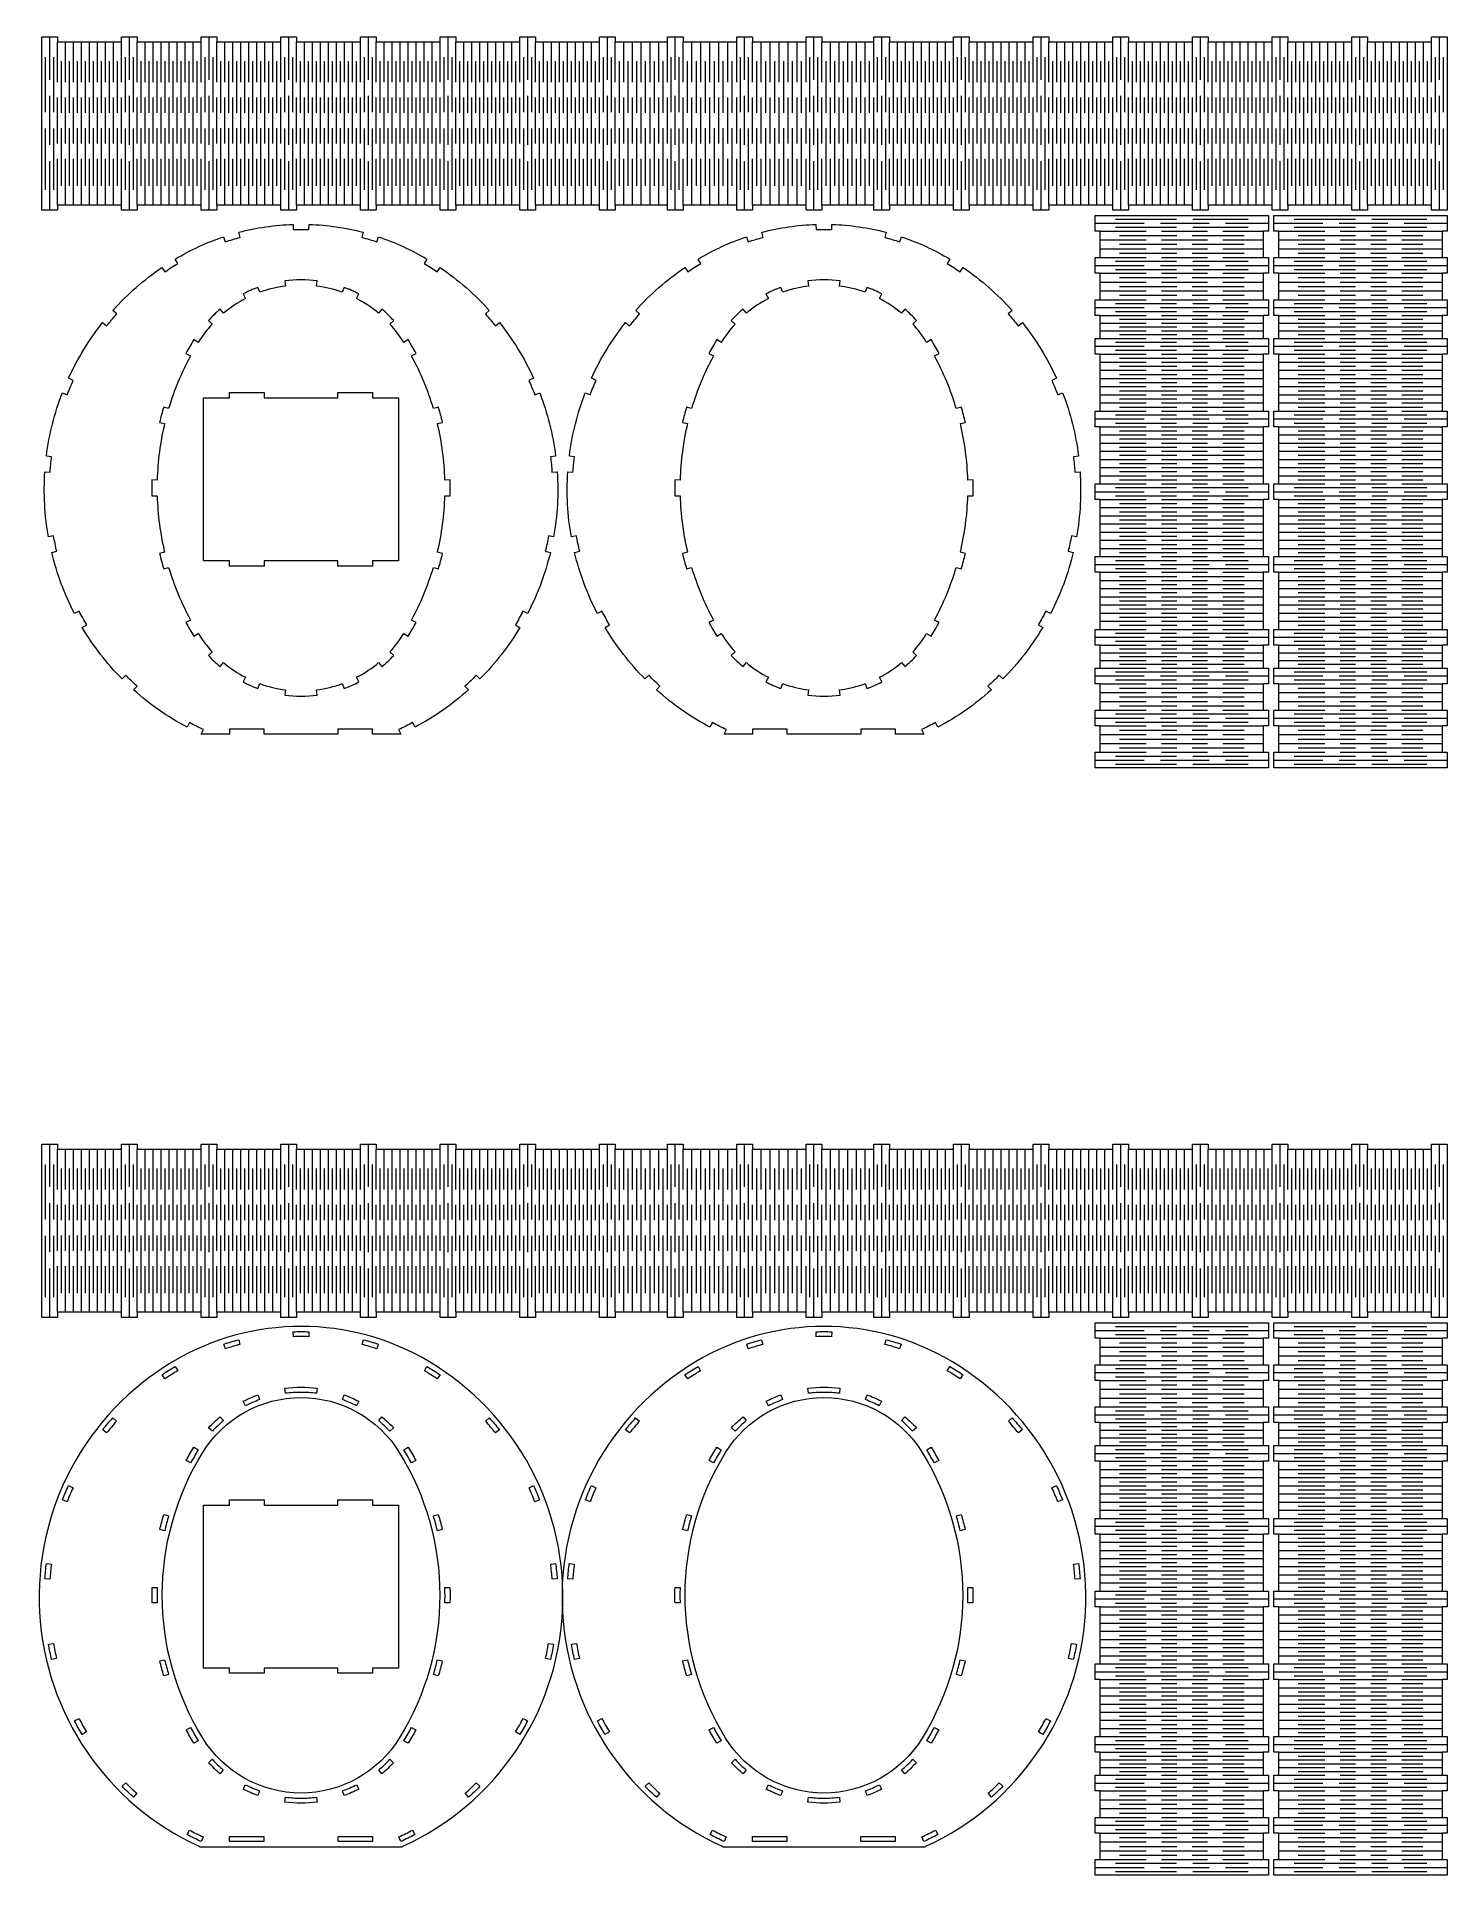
# Model space of a CAD drawing. Header units: millimetres. Extents: x -407 to 406, y -530 to 530.
import ezdxf

# ---------------------------------------------------------------- set-up
doc = ezdxf.new("R2010")
doc.units = ezdxf.units.MM
doc.header["$MEASUREMENT"] = 0
doc.layers.add('Camada 1', color=7, linetype='Continuous')

msp = doc.modelspace()

# ---------------------------------------------------------------- linework, layer by layer
at = {"layer": 'Camada 1', "color": 250, "lineweight": 20}
for points, knots in [([(75.3357, 526.9613), (75.3357, 526.9613), (45.2657, 526.9613), (45.2657, 526.9613), (45.2657, 526.9613), (45.2657, 526.9613), (45.2657, 529.9613), (45.2657, 529.9613), (45.2657, 529.9613), (45.2657, 529.9613), (36.2609, 529.9613), (36.2609, 529.9613), (36.2609, 529.9613), (36.2609, 529.9613), (36.2609, 526.9613), (36.2609, 526.9613), (36.2609, 526.9613), (36.2609, 526.9613), (5.2986, 526.9613), (5.2986, 526.9613), (5.2986, 526.9613), (5.2986, 526.9613), (5.2986, 529.9613), (5.2986, 529.9613), (5.2986, 529.9613), (5.2986, 529.9613), (-3.7062, 529.9613), (-3.7062, 529.9613), (-3.7062, 529.9613), (-3.7062, 529.9613), (-3.7062, 526.9613), (-3.7062, 526.9613), (-3.7062, 526.9613), (-3.7062, 526.9613), (-34.6685, 526.9613), (-34.6685, 526.9613), (-34.6685, 526.9613), (-34.6685, 526.9613), (-34.6685, 529.9613), (-34.6685, 529.9613), (-34.6685, 529.9613), (-34.6685, 529.9613), (-43.6733, 529.9613), (-43.6733, 529.9613), (-43.6733, 529.9613), (-43.6733, 529.9613), (-43.6733, 526.9613), (-43.6733, 526.9613), (-43.6733, 526.9613), (-43.6733, 526.9613), (-73.7433, 526.9613), (-73.7433, 526.9613), (-73.7433, 526.9613), (-73.7433, 526.9613), (-73.7433, 529.9613), (-73.7433, 529.9613), (-73.7433, 529.9613), (-73.7433, 529.9613), (-82.7476, 529.9613), (-82.7476, 529.9613), (-82.7476, 529.9613), (-82.7476, 529.9613), (-82.7476, 526.9613), (-82.7476, 526.9613), (-82.7476, 526.9613), (-82.7476, 526.9613), (-119.6716, 526.9613), (-119.6716, 526.9613), (-119.6716, 526.9613), (-119.6716, 526.9613), (-119.6716, 529.9613), (-119.6716, 529.9613), (-119.6716, 529.9613), (-119.6716, 529.9613), (-128.6759, 529.9613), (-128.6759, 529.9613), (-128.6759, 529.9613), (-128.6759, 529.9613), (-128.6759, 526.9613), (-128.6759, 526.9613), (-128.6759, 526.9613), (-128.6759, 526.9613), (-165.6, 526.9613), (-165.6, 526.9613), (-165.6, 526.9613), (-165.6, 526.9613), (-165.6, 529.9613), (-165.6, 529.9613), (-165.6, 529.9613), (-165.6, 529.9613), (-174.6042, 529.9613), (-174.6042, 529.9613), (-174.6042, 529.9613), (-174.6042, 529.9613), (-174.6042, 526.9613), (-174.6042, 526.9613), (-174.6042, 526.9613), (-174.6042, 526.9613), (-211.5283, 526.9613), (-211.5283, 526.9613), (-211.5283, 526.9613), (-211.5283, 526.9613), (-211.5283, 529.9613), (-211.5283, 529.9613), (-211.5283, 529.9613), (-211.5283, 529.9613), (-220.5326, 529.9613), (-220.5326, 529.9613), (-220.5326, 529.9613), (-220.5326, 529.9613), (-220.5326, 526.9613), (-220.5326, 526.9613), (-220.5326, 526.9613), (-220.5326, 526.9613), (-257.4566, 526.9613), (-257.4566, 526.9613), (-257.4566, 526.9613), (-257.4566, 526.9613), (-257.4566, 529.9613), (-257.4566, 529.9613), (-257.4566, 529.9613), (-257.4566, 529.9613), (-266.4609, 529.9613), (-266.4609, 529.9613), (-266.4609, 529.9613), (-266.4609, 529.9613), (-266.4609, 526.9613), (-266.4609, 526.9613), (-266.4609, 526.9613), (-266.4609, 526.9613), (-303.385, 526.9613), (-303.385, 526.9613), (-303.385, 526.9613), (-303.385, 526.9613), (-303.385, 529.9613), (-303.385, 529.9613), (-303.385, 529.9613), (-303.385, 529.9613), (-312.3893, 529.9613), (-312.3893, 529.9613), (-312.3893, 529.9613), (-312.3893, 529.9613), (-312.3893, 526.9613), (-312.3893, 526.9613), (-312.3893, 526.9613), (-312.3893, 526.9613), (-349.3133, 526.9613), (-349.3133, 526.9613), (-349.3133, 526.9613), (-349.3133, 526.9613), (-349.3133, 529.9613), (-349.3133, 529.9613), (-349.3133, 529.9613), (-349.3133, 529.9613), (-358.3176, 529.9613), (-358.3176, 529.9613), (-358.3176, 529.9613), (-358.3176, 529.9613), (-358.3176, 526.9613), (-358.3176, 526.9613), (-358.3176, 526.9613), (-358.3176, 526.9613), (-395.2417, 526.9613), (-395.2417, 526.9613), (-395.2417, 526.9613), (-395.2417, 526.9613), (-395.2417, 529.9613), (-395.2417, 529.9613), (-395.2417, 529.9613), (-395.2417, 529.9613), (-404.2459, 529.9613), (-404.2459, 529.9613), (-404.2459, 529.9613), (-404.2459, 529.9613), (-404.2459, 429.9613), (-404.2459, 429.9613), (-404.2459, 429.9613), (-404.2459, 429.9613), (-395.2417, 429.9613), (-395.2417, 429.9613), (-395.2417, 429.9613), (-395.2417, 429.9613), (-395.2417, 432.9613), (-395.2417, 432.9613), (-395.2417, 432.9613), (-395.2417, 432.9613), (-358.3176, 432.9613), (-358.3176, 432.9613), (-358.3176, 432.9613), (-358.3176, 432.9613), (-358.3176, 429.9613), (-358.3176, 429.9613), (-358.3176, 429.9613), (-358.3176, 429.9613), (-349.3133, 429.9613), (-349.3133, 429.9613), (-349.3133, 429.9613), (-349.3133, 429.9613), (-349.3133, 432.9613), (-349.3133, 432.9613), (-349.3133, 432.9613), (-349.3133, 432.9613), (-312.3893, 432.9613), (-312.3893, 432.9613), (-312.3893, 432.9613), (-312.3893, 432.9613), (-312.3893, 429.9613), (-312.3893, 429.9613), (-312.3893, 429.9613), (-312.3893, 429.9613), (-303.385, 429.9613), (-303.385, 429.9613), (-303.385, 429.9613), (-303.385, 429.9613), (-303.385, 432.9613), (-303.385, 432.9613), (-303.385, 432.9613), (-303.385, 432.9613), (-266.4609, 432.9613), (-266.4609, 432.9613), (-266.4609, 432.9613), (-266.4609, 432.9613), (-266.4609, 429.9613), (-266.4609, 429.9613), (-266.4609, 429.9613), (-266.4609, 429.9613), (-257.4566, 429.9613), (-257.4566, 429.9613), (-257.4566, 429.9613), (-257.4566, 429.9613), (-257.4566, 432.9613), (-257.4566, 432.9613), (-257.4566, 432.9613), (-257.4566, 432.9613), (-220.5326, 432.9613), (-220.5326, 432.9613), (-220.5326, 432.9613), (-220.5326, 432.9613), (-220.5326, 429.9613), (-220.5326, 429.9613), (-220.5326, 429.9613), (-220.5326, 429.9613), (-211.5283, 429.9613), (-211.5283, 429.9613), (-211.5283, 429.9613), (-211.5283, 429.9613), (-211.5283, 432.9613), (-211.5283, 432.9613), (-211.5283, 432.9613), (-211.5283, 432.9613), (-174.6042, 432.9613), (-174.6042, 432.9613), (-174.6042, 432.9613), (-174.6042, 432.9613), (-174.6042, 429.9613), (-174.6042, 429.9613), (-174.6042, 429.9613), (-174.6042, 429.9613), (-165.6, 429.9613), (-165.6, 429.9613), (-165.6, 429.9613), (-165.6, 429.9613), (-165.6, 432.9613), (-165.6, 432.9613), (-165.6, 432.9613), (-165.6, 432.9613), (-128.6759, 432.9613), (-128.6759, 432.9613), (-128.6759, 432.9613), (-128.6759, 432.9613), (-128.6759, 429.9613), (-128.6759, 429.9613), (-128.6759, 429.9613), (-128.6759, 429.9613), (-119.6716, 429.9613), (-119.6716, 429.9613), (-119.6716, 429.9613), (-119.6716, 429.9613), (-119.6716, 432.9613), (-119.6716, 432.9613), (-119.6716, 432.9613), (-119.6716, 432.9613), (-82.7476, 432.9613), (-82.7476, 432.9613), (-82.7476, 432.9613), (-82.7476, 432.9613), (-82.7476, 429.9613), (-82.7476, 429.9613), (-82.7476, 429.9613), (-82.7476, 429.9613), (-73.7433, 429.9613), (-73.7433, 429.9613), (-73.7433, 429.9613), (-73.7433, 429.9613), (-73.7433, 432.9613), (-73.7433, 432.9613), (-73.7433, 432.9613), (-73.7433, 432.9613), (-43.6733, 432.9613), (-43.6733, 432.9613), (-43.6733, 432.9613), (-43.6733, 432.9613), (-43.6733, 429.9613), (-43.6733, 429.9613), (-43.6733, 429.9613), (-43.6733, 429.9613), (-34.6685, 429.9613), (-34.6685, 429.9613), (-34.6685, 429.9613), (-34.6685, 429.9613), (-34.6685, 432.9613), (-34.6685, 432.9613), (-34.6685, 432.9613), (-34.6685, 432.9613), (-3.7062, 432.9613), (-3.7062, 432.9613), (-3.7062, 432.9613), (-3.7062, 432.9613), (-3.7062, 429.9613), (-3.7062, 429.9613), (-3.7062, 429.9613), (-3.7062, 429.9613), (5.2986, 429.9613), (5.2986, 429.9613), (5.2986, 429.9613), (5.2986, 429.9613), (5.2986, 432.9613), (5.2986, 432.9613), (5.2986, 432.9613), (5.2986, 432.9613), (36.2609, 432.9613), (36.2609, 432.9613), (36.2609, 432.9613), (36.2609, 432.9613), (36.2609, 429.9613), (36.2609, 429.9613), (36.2609, 429.9613), (36.2609, 429.9613), (45.2657, 429.9613), (45.2657, 429.9613), (45.2657, 429.9613), (45.2657, 429.9613), (45.2657, 432.9613), (45.2657, 432.9613), (45.2657, 432.9613), (45.2657, 432.9613), (75.3357, 432.9613), (75.3357, 432.9613), (75.3357, 432.9613), (75.3357, 432.9613), (75.3357, 429.9613), (75.3357, 429.9613), (75.3357, 429.9613), (75.3357, 429.9613), (84.34, 429.9613), (84.34, 429.9613), (84.34, 429.9613), (84.34, 429.9613), (84.34, 432.9613), (84.34, 432.9613), (84.34, 432.9613), (84.34, 432.9613), (121.264, 432.9613), (121.264, 432.9613), (121.264, 432.9613), (121.264, 432.9613), (121.264, 429.9613), (121.264, 429.9613), (121.264, 429.9613), (121.264, 429.9613), (130.2683, 429.9613), (130.2683, 429.9613), (130.2683, 429.9613), (130.2683, 429.9613), (130.2683, 432.9613), (130.2683, 432.9613), (130.2683, 432.9613), (130.2683, 432.9613), (167.1924, 432.9613), (167.1924, 432.9613), (167.1924, 432.9613), (167.1924, 432.9613), (167.1924, 429.9613), (167.1924, 429.9613), (167.1924, 429.9613), (167.1924, 429.9613), (176.1966, 429.9613), (176.1966, 429.9613), (176.1966, 429.9613), (176.1966, 429.9613), (176.1966, 432.9613), (176.1966, 432.9613), (176.1966, 432.9613), (176.1966, 432.9613), (213.1207, 432.9613), (213.1207, 432.9613), (213.1207, 432.9613), (213.1207, 432.9613), (213.1207, 429.9613), (213.1207, 429.9613), (213.1207, 429.9613), (213.1207, 429.9613), (222.125, 429.9613), (222.125, 429.9613), (222.125, 429.9613), (222.125, 429.9613), (222.125, 432.9613), (222.125, 432.9613), (222.125, 432.9613), (222.125, 432.9613), (259.049, 432.9613), (259.049, 432.9613), (259.049, 432.9613), (259.049, 432.9613), (259.049, 429.9613), (259.049, 429.9613), (259.049, 429.9613), (259.049, 429.9613), (268.0533, 429.9613), (268.0533, 429.9613), (268.0533, 429.9613), (268.0533, 429.9613), (268.0533, 432.9613), (268.0533, 432.9613), (268.0533, 432.9613), (268.0533, 432.9613), (304.9774, 432.9613), (304.9774, 432.9613), (304.9774, 432.9613), (304.9774, 432.9613), (304.9774, 429.9613), (304.9774, 429.9613), (304.9774, 429.9613), (304.9774, 429.9613), (313.9817, 429.9613), (313.9817, 429.9613), (313.9817, 429.9613), (313.9817, 429.9613), (313.9817, 432.9613), (313.9817, 432.9613), (313.9817, 432.9613), (313.9817, 432.9613), (350.9057, 432.9613), (350.9057, 432.9613), (350.9057, 432.9613), (350.9057, 432.9613), (350.9057, 429.9613), (350.9057, 429.9613), (350.9057, 429.9613), (350.9057, 429.9613), (359.91, 429.9613), (359.91, 429.9613), (359.91, 429.9613), (359.91, 429.9613), (359.91, 432.9613), (359.91, 432.9613), (359.91, 432.9613), (359.91, 432.9613), (396.8341, 432.9613), (396.8341, 432.9613), (396.8341, 432.9613), (396.8341, 432.9613), (396.8341, 429.9613), (396.8341, 429.9613), (396.8341, 429.9613), (396.8341, 429.9613), (405.8383, 429.9613), (405.8383, 429.9613), (405.8383, 429.9613), (405.8383, 429.9613), (405.8383, 529.9613), (405.8383, 529.9613), (405.8383, 529.9613), (405.8383, 529.9613), (396.8341, 529.9613), (396.8341, 529.9613), (396.8341, 529.9613), (396.8341, 529.9613), (396.8341, 526.9613), (396.8341, 526.9613), (396.8341, 526.9613), (396.8341, 526.9613), (359.91, 526.9613), (359.91, 526.9613), (359.91, 526.9613), (359.91, 526.9613), (359.91, 529.9613), (359.91, 529.9613), (359.91, 529.9613), (359.91, 529.9613), (350.9057, 529.9613), (350.9057, 529.9613), (350.9057, 529.9613), (350.9057, 529.9613), (350.9057, 526.9613), (350.9057, 526.9613), (350.9057, 526.9613), (350.9057, 526.9613), (313.9817, 526.9613), (313.9817, 526.9613), (313.9817, 526.9613), (313.9817, 526.9613), (313.9817, 529.9613), (313.9817, 529.9613), (313.9817, 529.9613), (313.9817, 529.9613), (304.9774, 529.9613), (304.9774, 529.9613), (304.9774, 529.9613), (304.9774, 529.9613), (304.9774, 526.9613), (304.9774, 526.9613), (304.9774, 526.9613), (304.9774, 526.9613), (268.0533, 526.9613), (268.0533, 526.9613), (268.0533, 526.9613), (268.0533, 526.9613), (268.0533, 529.9613), (268.0533, 529.9613), (268.0533, 529.9613), (268.0533, 529.9613), (259.049, 529.9613), (259.049, 529.9613), (259.049, 529.9613), (259.049, 529.9613), (259.049, 526.9613), (259.049, 526.9613), (259.049, 526.9613), (259.049, 526.9613), (222.125, 526.9613), (222.125, 526.9613), (222.125, 526.9613), (222.125, 526.9613), (222.125, 529.9613), (222.125, 529.9613), (222.125, 529.9613), (222.125, 529.9613), (213.1207, 529.9613), (213.1207, 529.9613), (213.1207, 529.9613), (213.1207, 529.9613), (213.1207, 526.9613), (213.1207, 526.9613), (213.1207, 526.9613), (213.1207, 526.9613), (176.1966, 526.9613), (176.1966, 526.9613), (176.1966, 526.9613), (176.1966, 526.9613), (176.1966, 529.9613), (176.1966, 529.9613), (176.1966, 529.9613), (176.1966, 529.9613), (167.1924, 529.9613), (167.1924, 529.9613), (167.1924, 529.9613), (167.1924, 529.9613), (167.1924, 526.9613), (167.1924, 526.9613), (167.1924, 526.9613), (167.1924, 526.9613), (130.2683, 526.9613), (130.2683, 526.9613), (130.2683, 526.9613), (130.2683, 526.9613), (130.2683, 529.9613), (130.2683, 529.9613), (130.2683, 529.9613), (130.2683, 529.9613), (121.264, 529.9613), (121.264, 529.9613), (121.264, 529.9613), (121.264, 529.9613), (121.264, 526.9613), (121.264, 526.9613), (121.264, 526.9613), (121.264, 526.9613), (84.34, 526.9613), (84.34, 526.9613), (84.34, 526.9613), (84.34, 526.9613), (84.34, 529.9613), (84.34, 529.9613), (84.34, 529.9613), (84.34, 529.9613), (75.3357, 529.9613), (75.3357, 529.9613), (75.3357, 529.9613), (75.3357, 529.9613), (75.3357, 526.9613), (75.3357, 526.9613)], [0, 0, 0, 0, 0.006711409, 0.006711409, 0.006711409, 0.006711409, 0.013422819, 0.013422819, 0.013422819, 0.013422819, 0.020134228, 0.020134228, 0.020134228, 0.020134228, 0.026845638, 0.026845638, 0.026845638, 0.026845638, 0.033557047, 0.033557047, 0.033557047, 0.033557047, 0.040268456, 0.040268456, 0.040268456, 0.040268456, 0.046979866, 0.046979866, 0.046979866, 0.046979866, 0.053691275, 0.053691275, 0.053691275, 0.053691275, 0.060402685, 0.060402685, 0.060402685, 0.060402685, 0.067114094, 0.067114094, 0.067114094, 0.067114094, 0.073825503, 0.073825503, 0.073825503, 0.073825503, 0.080536913, 0.080536913, 0.080536913, 0.080536913, 0.087248322, 0.087248322, 0.087248322, 0.087248322, 0.093959732, 0.093959732, 0.093959732, 0.093959732, 0.100671141, 0.100671141, 0.100671141, 0.100671141, 0.10738255, 0.10738255, 0.10738255, 0.10738255, 0.11409396, 0.11409396, 0.11409396, 0.11409396, 0.120805369, 0.120805369, 0.120805369, 0.120805369, 0.127516779, 0.127516779, 0.127516779, 0.127516779, 0.134228188, 0.134228188, 0.134228188, 0.134228188, 0.140939597, 0.140939597, 0.140939597, 0.140939597, 0.147651007, 0.147651007, 0.147651007, 0.147651007, 0.154362416, 0.154362416, 0.154362416, 0.154362416, 0.161073826, 0.161073826, 0.161073826, 0.161073826, 0.167785235, 0.167785235, 0.167785235, 0.167785235, 0.174496644, 0.174496644, 0.174496644, 0.174496644, 0.181208054, 0.181208054, 0.181208054, 0.181208054, 0.187919463, 0.187919463, 0.187919463, 0.187919463, 0.194630872, 0.194630872, 0.194630872, 0.194630872, 0.201342282, 0.201342282, 0.201342282, 0.201342282, 0.208053691, 0.208053691, 0.208053691, 0.208053691, 0.214765101, 0.214765101, 0.214765101, 0.214765101, 0.22147651, 0.22147651, 0.22147651, 0.22147651, 0.228187919, 0.228187919, 0.228187919, 0.228187919, 0.234899329, 0.234899329, 0.234899329, 0.234899329, 0.241610738, 0.241610738, 0.241610738, 0.241610738, 0.248322148, 0.248322148, 0.248322148, 0.248322148, 0.255033557, 0.255033557, 0.255033557, 0.255033557, 0.261744966, 0.261744966, 0.261744966, 0.261744966, 0.268456376, 0.268456376, 0.268456376, 0.268456376, 0.275167785, 0.275167785, 0.275167785, 0.275167785, 0.281879195, 0.281879195, 0.281879195, 0.281879195, 0.288590604, 0.288590604, 0.288590604, 0.288590604, 0.295302013, 0.295302013, 0.295302013, 0.295302013, 0.302013423, 0.302013423, 0.302013423, 0.302013423, 0.308724832, 0.308724832, 0.308724832, 0.308724832, 0.315436242, 0.315436242, 0.315436242, 0.315436242, 0.322147651, 0.322147651, 0.322147651, 0.322147651, 0.32885906, 0.32885906, 0.32885906, 0.32885906, 0.33557047, 0.33557047, 0.33557047, 0.33557047, 0.342281879, 0.342281879, 0.342281879, 0.342281879, 0.348993289, 0.348993289, 0.348993289, 0.348993289, 0.355704698, 0.355704698, 0.355704698, 0.355704698, 0.362416107, 0.362416107, 0.362416107, 0.362416107, 0.369127517, 0.369127517, 0.369127517, 0.369127517, 0.375838926, 0.375838926, 0.375838926, 0.375838926, 0.382550336, 0.382550336, 0.382550336, 0.382550336, 0.389261745, 0.389261745, 0.389261745, 0.389261745, 0.395973154, 0.395973154, 0.395973154, 0.395973154, 0.402684564, 0.402684564, 0.402684564, 0.402684564, 0.409395973, 0.409395973, 0.409395973, 0.409395973, 0.416107383, 0.416107383, 0.416107383, 0.416107383, 0.422818792, 0.422818792, 0.422818792, 0.422818792, 0.429530201, 0.429530201, 0.429530201, 0.429530201, 0.436241611, 0.436241611, 0.436241611, 0.436241611, 0.44295302, 0.44295302, 0.44295302, 0.44295302, 0.44966443, 0.44966443, 0.44966443, 0.44966443, 0.456375839, 0.456375839, 0.456375839, 0.456375839, 0.463087248, 0.463087248, 0.463087248, 0.463087248, 0.469798658, 0.469798658, 0.469798658, 0.469798658, 0.476510067, 0.476510067, 0.476510067, 0.476510067, 0.483221477, 0.483221477, 0.483221477, 0.483221477, 0.489932886, 0.489932886, 0.489932886, 0.489932886, 0.496644295, 0.496644295, 0.496644295, 0.496644295, 0.503355705, 0.503355705, 0.503355705, 0.503355705, 0.510067114, 0.510067114, 0.510067114, 0.510067114, 0.516778523, 0.516778523, 0.516778523, 0.516778523, 0.523489933, 0.523489933, 0.523489933, 0.523489933, 0.530201342, 0.530201342, 0.530201342, 0.530201342, 0.536912752, 0.536912752, 0.536912752, 0.536912752, 0.543624161, 0.543624161, 0.543624161, 0.543624161, 0.55033557, 0.55033557, 0.55033557, 0.55033557, 0.55704698, 0.55704698, 0.55704698, 0.55704698, 0.563758389, 0.563758389, 0.563758389, 0.563758389, 0.570469799, 0.570469799, 0.570469799, 0.570469799, 0.577181208, 0.577181208, 0.577181208, 0.577181208, 0.583892617, 0.583892617, 0.583892617, 0.583892617, 0.590604027, 0.590604027, 0.590604027, 0.590604027, 0.597315436, 0.597315436, 0.597315436, 0.597315436, 0.604026846, 0.604026846, 0.604026846, 0.604026846, 0.610738255, 0.610738255, 0.610738255, 0.610738255, 0.617449664, 0.617449664, 0.617449664, 0.617449664, 0.624161074, 0.624161074, 0.624161074, 0.624161074, 0.630872483, 0.630872483, 0.630872483, 0.630872483, 0.637583893, 0.637583893, 0.637583893, 0.637583893, 0.644295302, 0.644295302, 0.644295302, 0.644295302, 0.651006711, 0.651006711, 0.651006711, 0.651006711, 0.657718121, 0.657718121, 0.657718121, 0.657718121, 0.66442953, 0.66442953, 0.66442953, 0.66442953, 0.67114094, 0.67114094, 0.67114094, 0.67114094, 0.677852349, 0.677852349, 0.677852349, 0.677852349, 0.684563758, 0.684563758, 0.684563758, 0.684563758, 0.691275168, 0.691275168, 0.691275168, 0.691275168, 0.697986577, 0.697986577, 0.697986577, 0.697986577, 0.704697987, 0.704697987, 0.704697987, 0.704697987, 0.711409396, 0.711409396, 0.711409396, 0.711409396, 0.718120805, 0.718120805, 0.718120805, 0.718120805, 0.724832215, 0.724832215, 0.724832215, 0.724832215, 0.731543624, 0.731543624, 0.731543624, 0.731543624, 0.738255034, 0.738255034, 0.738255034, 0.738255034, 0.744966443, 0.744966443, 0.744966443, 0.744966443, 0.751677852, 0.751677852, 0.751677852, 0.751677852, 0.758389262, 0.758389262, 0.758389262, 0.758389262, 0.765100671, 0.765100671, 0.765100671, 0.765100671, 0.771812081, 0.771812081, 0.771812081, 0.771812081, 0.77852349, 0.77852349, 0.77852349, 0.77852349, 0.785234899, 0.785234899, 0.785234899, 0.785234899, 0.791946309, 0.791946309, 0.791946309, 0.791946309, 0.798657718, 0.798657718, 0.798657718, 0.798657718, 0.805369128, 0.805369128, 0.805369128, 0.805369128, 0.812080537, 0.812080537, 0.812080537, 0.812080537, 0.818791946, 0.818791946, 0.818791946, 0.818791946, 0.825503356, 0.825503356, 0.825503356, 0.825503356, 0.832214765, 0.832214765, 0.832214765, 0.832214765, 0.838926174, 0.838926174, 0.838926174, 0.838926174, 0.845637584, 0.845637584, 0.845637584, 0.845637584, 0.852348993, 0.852348993, 0.852348993, 0.852348993, 0.859060403, 0.859060403, 0.859060403, 0.859060403, 0.865771812, 0.865771812, 0.865771812, 0.865771812, 0.872483221, 0.872483221, 0.872483221, 0.872483221, 0.879194631, 0.879194631, 0.879194631, 0.879194631, 0.88590604, 0.88590604, 0.88590604, 0.88590604, 0.89261745, 0.89261745, 0.89261745, 0.89261745, 0.899328859, 0.899328859, 0.899328859, 0.899328859, 0.906040268, 0.906040268, 0.906040268, 0.906040268, 0.912751678, 0.912751678, 0.912751678, 0.912751678, 0.919463087, 0.919463087, 0.919463087, 0.919463087, 0.926174497, 0.926174497, 0.926174497, 0.926174497, 0.932885906, 0.932885906, 0.932885906, 0.932885906, 0.939597315, 0.939597315, 0.939597315, 0.939597315, 0.946308725, 0.946308725, 0.946308725, 0.946308725, 0.953020134, 0.953020134, 0.953020134, 0.953020134, 0.959731544, 0.959731544, 0.959731544, 0.959731544, 0.966442953, 0.966442953, 0.966442953, 0.966442953, 0.973154362, 0.973154362, 0.973154362, 0.973154362, 0.979865772, 0.979865772, 0.979865772, 0.979865772, 0.986577181, 0.986577181, 0.986577181, 0.986577181, 1, 1, 1, 1]), ([(205.8383, 263.1823), (205.8383, 263.1823), (205.8383, 230.243), (205.8383, 230.243), (205.8383, 230.243), (205.8383, 230.243), (202.8383, 230.243), (202.8383, 230.243), (202.8383, 230.243), (202.8383, 230.243), (202.8383, 221.239), (202.8383, 221.239), (202.8383, 221.239), (202.8383, 221.239), (205.8383, 221.239), (205.8383, 221.239), (205.8383, 221.239), (205.8383, 221.239), (205.8383, 188.2996), (205.8383, 188.2996), (205.8383, 188.2996), (205.8383, 188.2996), (202.8383, 188.2996), (202.8383, 188.2996), (202.8383, 188.2996), (202.8383, 188.2996), (202.8383, 179.2956), (202.8383, 179.2956), (202.8383, 179.2956), (202.8383, 179.2956), (205.8383, 179.2956), (205.8383, 179.2956), (205.8383, 179.2956), (205.8383, 179.2956), (205.8383, 166.0086), (205.8383, 166.0086), (205.8383, 166.0086), (205.8383, 166.0086), (202.8383, 166.0086), (202.8383, 166.0086), (202.8383, 166.0086), (202.8383, 166.0086), (202.8383, 156.9959), (202.8383, 156.9959), (202.8383, 156.9959), (202.8383, 156.9959), (205.8383, 156.9959), (205.8383, 156.9959), (205.8383, 156.9959), (205.8383, 156.9959), (205.8383, 141.7143), (205.8383, 141.7143), (205.8383, 141.7143), (205.8383, 141.7143), (202.8383, 141.7143), (202.8383, 141.7143), (202.8383, 141.7143), (202.8383, 141.7143), (202.8383, 132.7016), (202.8383, 132.7016), (202.8383, 132.7016), (202.8383, 132.7016), (205.8383, 132.7016), (205.8383, 132.7016), (205.8383, 132.7016), (205.8383, 132.7016), (205.8383, 117.4201), (205.8383, 117.4201), (205.8383, 117.4201), (205.8383, 117.4201), (202.8383, 117.4201), (202.8383, 117.4201), (202.8383, 117.4201), (202.8383, 117.4201), (202.8383, 108.4073), (202.8383, 108.4073), (202.8383, 108.4073), (202.8383, 108.4073), (302.8383, 108.4073), (302.8383, 108.4073), (302.8383, 108.4073), (302.8383, 108.4073), (302.8383, 117.4201), (302.8383, 117.4201), (302.8383, 117.4201), (302.8383, 117.4201), (299.8383, 117.4201), (299.8383, 117.4201), (299.8383, 117.4201), (299.8383, 117.4201), (299.8383, 132.7016), (299.8383, 132.7016), (299.8383, 132.7016), (299.8383, 132.7016), (302.8383, 132.7016), (302.8383, 132.7016), (302.8383, 132.7016), (302.8383, 132.7016), (302.8383, 141.7143), (302.8383, 141.7143), (302.8383, 141.7143), (302.8383, 141.7143), (299.8383, 141.7143), (299.8383, 141.7143), (299.8383, 141.7143), (299.8383, 141.7143), (299.8383, 156.9959), (299.8383, 156.9959), (299.8383, 156.9959), (299.8383, 156.9959), (302.8383, 156.9959), (302.8383, 156.9959), (302.8383, 156.9959), (302.8383, 156.9959), (302.8383, 166.0086), (302.8383, 166.0086), (302.8383, 166.0086), (302.8383, 166.0086), (299.8383, 166.0086), (299.8383, 166.0086), (299.8383, 166.0086), (299.8383, 166.0086), (299.8383, 179.2956), (299.8383, 179.2956), (299.8383, 179.2956), (299.8383, 179.2956), (302.8383, 179.2956), (302.8383, 179.2956), (302.8383, 179.2956), (302.8383, 179.2956), (302.8383, 188.2996), (302.8383, 188.2996), (302.8383, 188.2996), (302.8383, 188.2996), (299.8383, 188.2996), (299.8383, 188.2996), (299.8383, 188.2996), (299.8383, 188.2996), (299.8383, 221.239), (299.8383, 221.239), (299.8383, 221.239), (299.8383, 221.239), (302.8383, 221.239), (302.8383, 221.239), (302.8383, 221.239), (302.8383, 221.239), (302.8383, 230.243), (302.8383, 230.243), (302.8383, 230.243), (302.8383, 230.243), (299.8383, 230.243), (299.8383, 230.243), (299.8383, 230.243), (299.8383, 230.243), (299.8383, 263.1823), (299.8383, 263.1823), (299.8383, 263.1823), (299.8383, 263.1823), (302.8383, 263.1823), (302.8383, 263.1823), (302.8383, 263.1823), (302.8383, 263.1823), (302.8383, 272.1863), (302.8383, 272.1863), (302.8383, 272.1863), (302.8383, 272.1863), (299.8383, 272.1863), (299.8383, 272.1863), (299.8383, 272.1863), (299.8383, 272.1863), (299.8383, 305.1256), (299.8383, 305.1256), (299.8383, 305.1256), (299.8383, 305.1256), (302.8383, 305.1256), (302.8383, 305.1256), (302.8383, 305.1256), (302.8383, 305.1256), (302.8383, 314.1296), (302.8383, 314.1296), (302.8383, 314.1296), (302.8383, 314.1296), (299.8383, 314.1296), (299.8383, 314.1296), (299.8383, 314.1296), (299.8383, 314.1296), (299.8383, 347.069), (299.8383, 347.069), (299.8383, 347.069), (299.8383, 347.069), (302.8383, 347.069), (302.8383, 347.069), (302.8383, 347.069), (302.8383, 347.069), (302.8383, 356.073), (302.8383, 356.073), (302.8383, 356.073), (302.8383, 356.073), (299.8383, 356.073), (299.8383, 356.073), (299.8383, 356.073), (299.8383, 356.073), (299.8383, 369.36), (299.8383, 369.36), (299.8383, 369.36), (299.8383, 369.36), (302.8383, 369.36), (302.8383, 369.36), (302.8383, 369.36), (302.8383, 369.36), (302.8383, 378.3727), (302.8383, 378.3727), (302.8383, 378.3727), (302.8383, 378.3727), (299.8383, 378.3727), (299.8383, 378.3727), (299.8383, 378.3727), (299.8383, 378.3727), (299.8383, 393.6543), (299.8383, 393.6543), (299.8383, 393.6543), (299.8383, 393.6543), (302.8383, 393.6543), (302.8383, 393.6543), (302.8383, 393.6543), (302.8383, 393.6543), (302.8383, 402.667), (302.8383, 402.667), (302.8383, 402.667), (302.8383, 402.667), (299.8383, 402.667), (299.8383, 402.667), (299.8383, 402.667), (299.8383, 402.667), (299.8383, 417.9485), (299.8383, 417.9485), (299.8383, 417.9485), (299.8383, 417.9485), (302.8383, 417.9485), (302.8383, 417.9485), (302.8383, 417.9485), (302.8383, 417.9485), (302.8383, 426.9613), (302.8383, 426.9613), (302.8383, 426.9613), (302.8383, 426.9613), (202.8383, 426.9613), (202.8383, 426.9613), (202.8383, 426.9613), (202.8383, 426.9613), (202.8383, 417.9485), (202.8383, 417.9485), (202.8383, 417.9485), (202.8383, 417.9485), (205.8383, 417.9485), (205.8383, 417.9485), (205.8383, 417.9485), (205.8383, 417.9485), (205.8383, 402.667), (205.8383, 402.667), (205.8383, 402.667), (205.8383, 402.667), (202.8383, 402.667), (202.8383, 402.667), (202.8383, 402.667), (202.8383, 402.667), (202.8383, 393.6543), (202.8383, 393.6543), (202.8383, 393.6543), (202.8383, 393.6543), (205.8383, 393.6543), (205.8383, 393.6543), (205.8383, 393.6543), (205.8383, 393.6543), (205.8383, 378.3727), (205.8383, 378.3727), (205.8383, 378.3727), (205.8383, 378.3727), (202.8383, 378.3727), (202.8383, 378.3727), (202.8383, 378.3727), (202.8383, 378.3727), (202.8383, 369.36), (202.8383, 369.36), (202.8383, 369.36), (202.8383, 369.36), (205.8383, 369.36), (205.8383, 369.36), (205.8383, 369.36), (205.8383, 369.36), (205.8383, 356.073), (205.8383, 356.073), (205.8383, 356.073), (205.8383, 356.073), (202.8383, 356.073), (202.8383, 356.073), (202.8383, 356.073), (202.8383, 356.073), (202.8383, 347.069), (202.8383, 347.069), (202.8383, 347.069), (202.8383, 347.069), (205.8383, 347.069), (205.8383, 347.069), (205.8383, 347.069), (205.8383, 347.069), (205.8383, 314.1296), (205.8383, 314.1296), (205.8383, 314.1296), (205.8383, 314.1296), (202.8383, 314.1296), (202.8383, 314.1296), (202.8383, 314.1296), (202.8383, 314.1296), (202.8383, 305.1256), (202.8383, 305.1256), (202.8383, 305.1256), (202.8383, 305.1256), (205.8383, 305.1256), (205.8383, 305.1256), (205.8383, 305.1256), (205.8383, 305.1256), (205.8383, 272.1863), (205.8383, 272.1863), (205.8383, 272.1863), (205.8383, 272.1863), (202.8383, 272.1863), (202.8383, 272.1863), (202.8383, 272.1863), (202.8383, 272.1863), (202.8383, 263.1823), (202.8383, 263.1823), (202.8383, 263.1823), (202.8383, 263.1823), (205.8383, 263.1823), (205.8383, 263.1823)], [0, 0, 0, 0, 0.011764706, 0.011764706, 0.011764706, 0.011764706, 0.023529412, 0.023529412, 0.023529412, 0.023529412, 0.035294118, 0.035294118, 0.035294118, 0.035294118, 0.047058824, 0.047058824, 0.047058824, 0.047058824, 0.058823529, 0.058823529, 0.058823529, 0.058823529, 0.070588235, 0.070588235, 0.070588235, 0.070588235, 0.082352941, 0.082352941, 0.082352941, 0.082352941, 0.094117647, 0.094117647, 0.094117647, 0.094117647, 0.105882353, 0.105882353, 0.105882353, 0.105882353, 0.117647059, 0.117647059, 0.117647059, 0.117647059, 0.129411765, 0.129411765, 0.129411765, 0.129411765, 0.141176471, 0.141176471, 0.141176471, 0.141176471, 0.152941176, 0.152941176, 0.152941176, 0.152941176, 0.164705882, 0.164705882, 0.164705882, 0.164705882, 0.176470588, 0.176470588, 0.176470588, 0.176470588, 0.188235294, 0.188235294, 0.188235294, 0.188235294, 0.2, 0.2, 0.2, 0.2, 0.211764706, 0.211764706, 0.211764706, 0.211764706, 0.223529412, 0.223529412, 0.223529412, 0.223529412, 0.235294118, 0.235294118, 0.235294118, 0.235294118, 0.247058824, 0.247058824, 0.247058824, 0.247058824, 0.258823529, 0.258823529, 0.258823529, 0.258823529, 0.270588235, 0.270588235, 0.270588235, 0.270588235, 0.282352941, 0.282352941, 0.282352941, 0.282352941, 0.294117647, 0.294117647, 0.294117647, 0.294117647, 0.305882353, 0.305882353, 0.305882353, 0.305882353, 0.317647059, 0.317647059, 0.317647059, 0.317647059, 0.329411765, 0.329411765, 0.329411765, 0.329411765, 0.341176471, 0.341176471, 0.341176471, 0.341176471, 0.352941176, 0.352941176, 0.352941176, 0.352941176, 0.364705882, 0.364705882, 0.364705882, 0.364705882, 0.376470588, 0.376470588, 0.376470588, 0.376470588, 0.388235294, 0.388235294, 0.388235294, 0.388235294, 0.4, 0.4, 0.4, 0.4, 0.411764706, 0.411764706, 0.411764706, 0.411764706, 0.423529412, 0.423529412, 0.423529412, 0.423529412, 0.435294118, 0.435294118, 0.435294118, 0.435294118, 0.447058824, 0.447058824, 0.447058824, 0.447058824, 0.458823529, 0.458823529, 0.458823529, 0.458823529, 0.470588235, 0.470588235, 0.470588235, 0.470588235, 0.482352941, 0.482352941, 0.482352941, 0.482352941, 0.494117647, 0.494117647, 0.494117647, 0.494117647, 0.505882353, 0.505882353, 0.505882353, 0.505882353, 0.517647059, 0.517647059, 0.517647059, 0.517647059, 0.529411765, 0.529411765, 0.529411765, 0.529411765, 0.541176471, 0.541176471, 0.541176471, 0.541176471, 0.552941176, 0.552941176, 0.552941176, 0.552941176, 0.564705882, 0.564705882, 0.564705882, 0.564705882, 0.576470588, 0.576470588, 0.576470588, 0.576470588, 0.588235294, 0.588235294, 0.588235294, 0.588235294, 0.6, 0.6, 0.6, 0.6, 0.611764706, 0.611764706, 0.611764706, 0.611764706, 0.623529412, 0.623529412, 0.623529412, 0.623529412, 0.635294118, 0.635294118, 0.635294118, 0.635294118, 0.647058824, 0.647058824, 0.647058824, 0.647058824, 0.658823529, 0.658823529, 0.658823529, 0.658823529, 0.670588235, 0.670588235, 0.670588235, 0.670588235, 0.682352941, 0.682352941, 0.682352941, 0.682352941, 0.694117647, 0.694117647, 0.694117647, 0.694117647, 0.705882353, 0.705882353, 0.705882353, 0.705882353, 0.717647059, 0.717647059, 0.717647059, 0.717647059, 0.729411765, 0.729411765, 0.729411765, 0.729411765, 0.741176471, 0.741176471, 0.741176471, 0.741176471, 0.752941176, 0.752941176, 0.752941176, 0.752941176, 0.764705882, 0.764705882, 0.764705882, 0.764705882, 0.776470588, 0.776470588, 0.776470588, 0.776470588, 0.788235294, 0.788235294, 0.788235294, 0.788235294, 0.8, 0.8, 0.8, 0.8, 0.811764706, 0.811764706, 0.811764706, 0.811764706, 0.823529412, 0.823529412, 0.823529412, 0.823529412, 0.835294118, 0.835294118, 0.835294118, 0.835294118, 0.847058824, 0.847058824, 0.847058824, 0.847058824, 0.858823529, 0.858823529, 0.858823529, 0.858823529, 0.870588235, 0.870588235, 0.870588235, 0.870588235, 0.882352941, 0.882352941, 0.882352941, 0.882352941, 0.894117647, 0.894117647, 0.894117647, 0.894117647, 0.905882353, 0.905882353, 0.905882353, 0.905882353, 0.917647059, 0.917647059, 0.917647059, 0.917647059, 0.929411765, 0.929411765, 0.929411765, 0.929411765, 0.941176471, 0.941176471, 0.941176471, 0.941176471, 0.952941176, 0.952941176, 0.952941176, 0.952941176, 0.964705882, 0.964705882, 0.964705882, 0.964705882, 0.976470588, 0.976470588, 0.976470588, 0.976470588, 1, 1, 1, 1]), ([(308.8383, 263.1823), (308.8383, 263.1823), (308.8383, 230.243), (308.8383, 230.243), (308.8383, 230.243), (308.8383, 230.243), (305.8383, 230.243), (305.8383, 230.243), (305.8383, 230.243), (305.8383, 230.243), (305.8383, 221.239), (305.8383, 221.239), (305.8383, 221.239), (305.8383, 221.239), (308.8383, 221.239), (308.8383, 221.239), (308.8383, 221.239), (308.8383, 221.239), (308.8383, 188.2996), (308.8383, 188.2996), (308.8383, 188.2996), (308.8383, 188.2996), (305.8383, 188.2996), (305.8383, 188.2996), (305.8383, 188.2996), (305.8383, 188.2996), (305.8383, 179.2956), (305.8383, 179.2956), (305.8383, 179.2956), (305.8383, 179.2956), (308.8383, 179.2956), (308.8383, 179.2956), (308.8383, 179.2956), (308.8383, 179.2956), (308.8383, 166.0086), (308.8383, 166.0086), (308.8383, 166.0086), (308.8383, 166.0086), (305.8383, 166.0086), (305.8383, 166.0086), (305.8383, 166.0086), (305.8383, 166.0086), (305.8383, 156.9959), (305.8383, 156.9959), (305.8383, 156.9959), (305.8383, 156.9959), (308.8383, 156.9959), (308.8383, 156.9959), (308.8383, 156.9959), (308.8383, 156.9959), (308.8383, 141.7143), (308.8383, 141.7143), (308.8383, 141.7143), (308.8383, 141.7143), (305.8383, 141.7143), (305.8383, 141.7143), (305.8383, 141.7143), (305.8383, 141.7143), (305.8383, 132.7016), (305.8383, 132.7016), (305.8383, 132.7016), (305.8383, 132.7016), (308.8383, 132.7016), (308.8383, 132.7016), (308.8383, 132.7016), (308.8383, 132.7016), (308.8383, 117.4201), (308.8383, 117.4201), (308.8383, 117.4201), (308.8383, 117.4201), (305.8383, 117.4201), (305.8383, 117.4201), (305.8383, 117.4201), (305.8383, 117.4201), (305.8383, 108.4073), (305.8383, 108.4073), (305.8383, 108.4073), (305.8383, 108.4073), (405.8383, 108.4073), (405.8383, 108.4073), (405.8383, 108.4073), (405.8383, 108.4073), (405.8383, 117.4201), (405.8383, 117.4201), (405.8383, 117.4201), (405.8383, 117.4201), (402.8383, 117.4201), (402.8383, 117.4201), (402.8383, 117.4201), (402.8383, 117.4201), (402.8383, 132.7016), (402.8383, 132.7016), (402.8383, 132.7016), (402.8383, 132.7016), (405.8383, 132.7016), (405.8383, 132.7016), (405.8383, 132.7016), (405.8383, 132.7016), (405.8383, 141.7143), (405.8383, 141.7143), (405.8383, 141.7143), (405.8383, 141.7143), (402.8383, 141.7143), (402.8383, 141.7143), (402.8383, 141.7143), (402.8383, 141.7143), (402.8383, 156.9959), (402.8383, 156.9959), (402.8383, 156.9959), (402.8383, 156.9959), (405.8383, 156.9959), (405.8383, 156.9959), (405.8383, 156.9959), (405.8383, 156.9959), (405.8383, 166.0086), (405.8383, 166.0086), (405.8383, 166.0086), (405.8383, 166.0086), (402.8383, 166.0086), (402.8383, 166.0086), (402.8383, 166.0086), (402.8383, 166.0086), (402.8383, 179.2956), (402.8383, 179.2956), (402.8383, 179.2956), (402.8383, 179.2956), (405.8383, 179.2956), (405.8383, 179.2956), (405.8383, 179.2956), (405.8383, 179.2956), (405.8383, 188.2996), (405.8383, 188.2996), (405.8383, 188.2996), (405.8383, 188.2996), (402.8383, 188.2996), (402.8383, 188.2996), (402.8383, 188.2996), (402.8383, 188.2996), (402.8383, 221.239), (402.8383, 221.239), (402.8383, 221.239), (402.8383, 221.239), (405.8383, 221.239), (405.8383, 221.239), (405.8383, 221.239), (405.8383, 221.239), (405.8383, 230.243), (405.8383, 230.243), (405.8383, 230.243), (405.8383, 230.243), (402.8383, 230.243), (402.8383, 230.243), (402.8383, 230.243), (402.8383, 230.243), (402.8383, 263.1823), (402.8383, 263.1823), (402.8383, 263.1823), (402.8383, 263.1823), (405.8383, 263.1823), (405.8383, 263.1823), (405.8383, 263.1823), (405.8383, 263.1823), (405.8383, 272.1863), (405.8383, 272.1863), (405.8383, 272.1863), (405.8383, 272.1863), (402.8383, 272.1863), (402.8383, 272.1863), (402.8383, 272.1863), (402.8383, 272.1863), (402.8383, 305.1256), (402.8383, 305.1256), (402.8383, 305.1256), (402.8383, 305.1256), (405.8383, 305.1256), (405.8383, 305.1256), (405.8383, 305.1256), (405.8383, 305.1256), (405.8383, 314.1296), (405.8383, 314.1296), (405.8383, 314.1296), (405.8383, 314.1296), (402.8383, 314.1296), (402.8383, 314.1296), (402.8383, 314.1296), (402.8383, 314.1296), (402.8383, 347.069), (402.8383, 347.069), (402.8383, 347.069), (402.8383, 347.069), (405.8383, 347.069), (405.8383, 347.069), (405.8383, 347.069), (405.8383, 347.069), (405.8383, 356.073), (405.8383, 356.073), (405.8383, 356.073), (405.8383, 356.073), (402.8383, 356.073), (402.8383, 356.073), (402.8383, 356.073), (402.8383, 356.073), (402.8383, 369.36), (402.8383, 369.36), (402.8383, 369.36), (402.8383, 369.36), (405.8383, 369.36), (405.8383, 369.36), (405.8383, 369.36), (405.8383, 369.36), (405.8383, 378.3727), (405.8383, 378.3727), (405.8383, 378.3727), (405.8383, 378.3727), (402.8383, 378.3727), (402.8383, 378.3727), (402.8383, 378.3727), (402.8383, 378.3727), (402.8383, 393.6543), (402.8383, 393.6543), (402.8383, 393.6543), (402.8383, 393.6543), (405.8383, 393.6543), (405.8383, 393.6543), (405.8383, 393.6543), (405.8383, 393.6543), (405.8383, 402.667), (405.8383, 402.667), (405.8383, 402.667), (405.8383, 402.667), (402.8383, 402.667), (402.8383, 402.667), (402.8383, 402.667), (402.8383, 402.667), (402.8383, 417.9485), (402.8383, 417.9485), (402.8383, 417.9485), (402.8383, 417.9485), (405.8383, 417.9485), (405.8383, 417.9485), (405.8383, 417.9485), (405.8383, 417.9485), (405.8383, 426.9613), (405.8383, 426.9613), (405.8383, 426.9613), (405.8383, 426.9613), (305.8383, 426.9613), (305.8383, 426.9613), (305.8383, 426.9613), (305.8383, 426.9613), (305.8383, 417.9485), (305.8383, 417.9485), (305.8383, 417.9485), (305.8383, 417.9485), (308.8383, 417.9485), (308.8383, 417.9485), (308.8383, 417.9485), (308.8383, 417.9485), (308.8383, 402.667), (308.8383, 402.667), (308.8383, 402.667), (308.8383, 402.667), (305.8383, 402.667), (305.8383, 402.667), (305.8383, 402.667), (305.8383, 402.667), (305.8383, 393.6543), (305.8383, 393.6543), (305.8383, 393.6543), (305.8383, 393.6543), (308.8383, 393.6543), (308.8383, 393.6543), (308.8383, 393.6543), (308.8383, 393.6543), (308.8383, 378.3727), (308.8383, 378.3727), (308.8383, 378.3727), (308.8383, 378.3727), (305.8383, 378.3727), (305.8383, 378.3727), (305.8383, 378.3727), (305.8383, 378.3727), (305.8383, 369.36), (305.8383, 369.36), (305.8383, 369.36), (305.8383, 369.36), (308.8383, 369.36), (308.8383, 369.36), (308.8383, 369.36), (308.8383, 369.36), (308.8383, 356.073), (308.8383, 356.073), (308.8383, 356.073), (308.8383, 356.073), (305.8383, 356.073), (305.8383, 356.073), (305.8383, 356.073), (305.8383, 356.073), (305.8383, 347.069), (305.8383, 347.069), (305.8383, 347.069), (305.8383, 347.069), (308.8383, 347.069), (308.8383, 347.069), (308.8383, 347.069), (308.8383, 347.069), (308.8383, 314.1296), (308.8383, 314.1296), (308.8383, 314.1296), (308.8383, 314.1296), (305.8383, 314.1296), (305.8383, 314.1296), (305.8383, 314.1296), (305.8383, 314.1296), (305.8383, 305.1256), (305.8383, 305.1256), (305.8383, 305.1256), (305.8383, 305.1256), (308.8383, 305.1256), (308.8383, 305.1256), (308.8383, 305.1256), (308.8383, 305.1256), (308.8383, 272.1863), (308.8383, 272.1863), (308.8383, 272.1863), (308.8383, 272.1863), (305.8383, 272.1863), (305.8383, 272.1863), (305.8383, 272.1863), (305.8383, 272.1863), (305.8383, 263.1823), (305.8383, 263.1823), (305.8383, 263.1823), (305.8383, 263.1823), (308.8383, 263.1823), (308.8383, 263.1823)], [0, 0, 0, 0, 0.011764706, 0.011764706, 0.011764706, 0.011764706, 0.023529412, 0.023529412, 0.023529412, 0.023529412, 0.035294118, 0.035294118, 0.035294118, 0.035294118, 0.047058824, 0.047058824, 0.047058824, 0.047058824, 0.058823529, 0.058823529, 0.058823529, 0.058823529, 0.070588235, 0.070588235, 0.070588235, 0.070588235, 0.082352941, 0.082352941, 0.082352941, 0.082352941, 0.094117647, 0.094117647, 0.094117647, 0.094117647, 0.105882353, 0.105882353, 0.105882353, 0.105882353, 0.117647059, 0.117647059, 0.117647059, 0.117647059, 0.129411765, 0.129411765, 0.129411765, 0.129411765, 0.141176471, 0.141176471, 0.141176471, 0.141176471, 0.152941176, 0.152941176, 0.152941176, 0.152941176, 0.164705882, 0.164705882, 0.164705882, 0.164705882, 0.176470588, 0.176470588, 0.176470588, 0.176470588, 0.188235294, 0.188235294, 0.188235294, 0.188235294, 0.2, 0.2, 0.2, 0.2, 0.211764706, 0.211764706, 0.211764706, 0.211764706, 0.223529412, 0.223529412, 0.223529412, 0.223529412, 0.235294118, 0.235294118, 0.235294118, 0.235294118, 0.247058824, 0.247058824, 0.247058824, 0.247058824, 0.258823529, 0.258823529, 0.258823529, 0.258823529, 0.270588235, 0.270588235, 0.270588235, 0.270588235, 0.282352941, 0.282352941, 0.282352941, 0.282352941, 0.294117647, 0.294117647, 0.294117647, 0.294117647, 0.305882353, 0.305882353, 0.305882353, 0.305882353, 0.317647059, 0.317647059, 0.317647059, 0.317647059, 0.329411765, 0.329411765, 0.329411765, 0.329411765, 0.341176471, 0.341176471, 0.341176471, 0.341176471, 0.352941176, 0.352941176, 0.352941176, 0.352941176, 0.364705882, 0.364705882, 0.364705882, 0.364705882, 0.376470588, 0.376470588, 0.376470588, 0.376470588, 0.388235294, 0.388235294, 0.388235294, 0.388235294, 0.4, 0.4, 0.4, 0.4, 0.411764706, 0.411764706, 0.411764706, 0.411764706, 0.423529412, 0.423529412, 0.423529412, 0.423529412, 0.435294118, 0.435294118, 0.435294118, 0.435294118, 0.447058824, 0.447058824, 0.447058824, 0.447058824, 0.458823529, 0.458823529, 0.458823529, 0.458823529, 0.470588235, 0.470588235, 0.470588235, 0.470588235, 0.482352941, 0.482352941, 0.482352941, 0.482352941, 0.494117647, 0.494117647, 0.494117647, 0.494117647, 0.505882353, 0.505882353, 0.505882353, 0.505882353, 0.517647059, 0.517647059, 0.517647059, 0.517647059, 0.529411765, 0.529411765, 0.529411765, 0.529411765, 0.541176471, 0.541176471, 0.541176471, 0.541176471, 0.552941176, 0.552941176, 0.552941176, 0.552941176, 0.564705882, 0.564705882, 0.564705882, 0.564705882, 0.576470588, 0.576470588, 0.576470588, 0.576470588, 0.588235294, 0.588235294, 0.588235294, 0.588235294, 0.6, 0.6, 0.6, 0.6, 0.611764706, 0.611764706, 0.611764706, 0.611764706, 0.623529412, 0.623529412, 0.623529412, 0.623529412, 0.635294118, 0.635294118, 0.635294118, 0.635294118, 0.647058824, 0.647058824, 0.647058824, 0.647058824, 0.658823529, 0.658823529, 0.658823529, 0.658823529, 0.670588235, 0.670588235, 0.670588235, 0.670588235, 0.682352941, 0.682352941, 0.682352941, 0.682352941, 0.694117647, 0.694117647, 0.694117647, 0.694117647, 0.705882353, 0.705882353, 0.705882353, 0.705882353, 0.717647059, 0.717647059, 0.717647059, 0.717647059, 0.729411765, 0.729411765, 0.729411765, 0.729411765, 0.741176471, 0.741176471, 0.741176471, 0.741176471, 0.752941176, 0.752941176, 0.752941176, 0.752941176, 0.764705882, 0.764705882, 0.764705882, 0.764705882, 0.776470588, 0.776470588, 0.776470588, 0.776470588, 0.788235294, 0.788235294, 0.788235294, 0.788235294, 0.8, 0.8, 0.8, 0.8, 0.811764706, 0.811764706, 0.811764706, 0.811764706, 0.823529412, 0.823529412, 0.823529412, 0.823529412, 0.835294118, 0.835294118, 0.835294118, 0.835294118, 0.847058824, 0.847058824, 0.847058824, 0.847058824, 0.858823529, 0.858823529, 0.858823529, 0.858823529, 0.870588235, 0.870588235, 0.870588235, 0.870588235, 0.882352941, 0.882352941, 0.882352941, 0.882352941, 0.894117647, 0.894117647, 0.894117647, 0.894117647, 0.905882353, 0.905882353, 0.905882353, 0.905882353, 0.917647059, 0.917647059, 0.917647059, 0.917647059, 0.929411765, 0.929411765, 0.929411765, 0.929411765, 0.941176471, 0.941176471, 0.941176471, 0.941176471, 0.952941176, 0.952941176, 0.952941176, 0.952941176, 0.964705882, 0.964705882, 0.964705882, 0.964705882, 0.976470588, 0.976470588, 0.976470588, 0.976470588, 1, 1, 1, 1]), ([(-182.3516, 401.8347), (-191.1476, 407.0913), (-200.4893, 411.3758), (-210.2118, 414.6124), (-210.2118, 414.6124), (-210.2118, 414.6124), (-211.1594, 411.766), (-211.1594, 411.766), (-211.1594, 411.766), (-214.0065, 412.7138), (-216.8838, 413.5688), (-219.7866, 414.3295), (-219.7866, 414.3295), (-219.7866, 414.3295), (-219.0261, 417.2315), (-219.0261, 417.2315), (-219.0261, 417.2315), (-229.2332, 419.9063), (-239.7078, 421.4295), (-250.254, 421.7728), (-250.254, 421.7728), (-250.254, 421.7728), (-250.3516, 418.7744), (-250.3516, 418.7744), (-250.3516, 418.7744), (-253.3508, 418.872), (-256.3524, 418.872), (-259.3516, 418.7744), (-259.3516, 418.7744), (-259.3516, 418.7744), (-259.4492, 421.7728), (-259.4492, 421.7728), (-259.4492, 421.7728), (-269.9954, 421.4295), (-280.47, 419.9063), (-290.6771, 417.2315), (-290.6771, 417.2315), (-290.6771, 417.2315), (-289.9166, 414.3295), (-289.9166, 414.3295), (-289.9166, 414.3295), (-292.8194, 413.5688), (-295.6967, 412.7138), (-298.5438, 411.766), (-298.5438, 411.766), (-298.5438, 411.766), (-299.4914, 414.6124), (-299.4914, 414.6124), (-299.4914, 414.6124), (-309.2139, 411.3758), (-318.5556, 407.0913), (-327.3516, 401.8347), (-327.3516, 401.8347), (-327.3516, 401.8347), (-325.8126, 399.2595), (-325.8126, 399.2595), (-325.8126, 399.2595), (-328.3884, 397.7202), (-330.918, 396.1049), (-333.3981, 394.4159), (-333.3981, 394.4159), (-333.3981, 394.4159), (-335.0868, 396.8954), (-335.0868, 396.8954), (-335.0868, 396.8954), (-345.4698, 389.8242), (-354.9547, 381.5169), (-363.3328, 372.1564), (-363.3328, 372.1564), (-363.3328, 372.1564), (-361.0974, 370.1557), (-361.0974, 370.1557), (-361.0974, 370.1557), (-363.0986, 367.9198), (-365.0331, 365.6252), (-366.8985, 363.2748), (-366.8985, 363.2748), (-366.8985, 363.2748), (-369.2484, 365.1397), (-369.2484, 365.1397), (-369.2484, 365.1397), (-377.0577, 355.2998), (-383.6419, 344.547), (-388.856, 333.1179), (-388.856, 333.1179), (-388.856, 333.1179), (-386.1266, 331.8727), (-386.1266, 331.8727), (-386.1266, 331.8727), (-387.372, 329.1427), (-388.5364, 326.3765), (-389.6181, 323.5776), (-389.6181, 323.5776), (-389.6181, 323.5776), (-392.4164, 324.659), (-392.4164, 324.659), (-392.4164, 324.659), (-396.9449, 312.9414), (-400.0321, 300.7167), (-401.6101, 288.254), (-401.6101, 288.254), (-401.6101, 288.254), (-398.6339, 287.8771), (-398.6339, 287.8771), (-398.6339, 287.8771), (-399.0108, 284.9002), (-399.2995, 281.9128), (-399.4996, 278.9189), (-399.4996, 278.9189), (-399.4996, 278.9189), (-402.4929, 279.1189), (-402.4929, 279.1189), (-402.4929, 279.1189), (-403.3305, 266.5846), (-402.6413, 253.9949), (-400.4403, 241.627), (-400.4403, 241.627), (-400.4403, 241.627), (-397.4867, 242.1526), (-397.4867, 242.1526), (-397.4867, 242.1526), (-396.961, 239.1984), (-396.3479, 236.2603), (-395.6483, 233.3424), (-395.6483, 233.3424), (-395.6483, 233.3424), (-398.5656, 232.6429), (-398.5656, 232.6429), (-398.5656, 232.6429), (-395.6365, 220.4269), (-391.2332, 208.6123), (-385.4525, 197.4591), (-385.4525, 197.4591), (-385.4525, 197.4591), (-382.789, 198.8395), (-382.789, 198.8395), (-382.789, 198.8395), (-381.4082, 196.1754), (-379.9489, 193.5528), (-378.4129, 190.9751), (-378.4129, 190.9751), (-378.4129, 190.9751), (-380.99, 189.4394), (-380.99, 189.4394), (-380.99, 189.4394), (-374.5594, 178.6479), (-366.8407, 168.6781), (-358.0039, 159.7495), (-358.0039, 159.7495), (-358.0039, 159.7495), (-355.8716, 161.8598), (-355.8716, 161.8598), (-355.8716, 161.8598), (-353.7608, 159.7271), (-351.5873, 157.6574), (-349.354, 155.6533), (-349.354, 155.6533), (-349.354, 155.6533), (-351.3576, 153.4205), (-351.3576, 153.4205), (-351.3576, 153.4205), (-342.0078, 145.0306), (-331.6727, 137.8084), (-320.5798, 131.9129), (-320.5798, 131.9129), (-320.5798, 131.9129), (-319.1718, 134.562), (-319.1718, 134.562), (-319.1718, 134.562), (-316.5222, 133.1538), (-313.8313, 131.8243), (-311.1029, 130.5754), (-311.1029, 130.5754), (-311.1029, 130.5754), (-312.3516, 127.8476), (-312.3516, 127.8476), (-312.3516, 127.8476), (-312.3516, 127.8476), (-296.1029, 127.8476), (-296.1029, 127.8476), (-296.1029, 127.8476), (-296.1029, 127.8476), (-296.1029, 130.8476), (-296.1029, 130.8476), (-296.1029, 130.8476), (-296.1029, 130.8476), (-276.1029, 130.8476), (-276.1029, 130.8476), (-276.1029, 130.8476), (-276.1029, 130.8476), (-276.1029, 127.8476), (-276.1029, 127.8476), (-276.1029, 127.8476), (-276.1029, 127.8476), (-233.6003, 127.8476), (-233.6003, 127.8476), (-233.6003, 127.8476), (-233.6003, 127.8476), (-233.6003, 130.8476), (-233.6003, 130.8476), (-233.6003, 130.8476), (-233.6003, 130.8476), (-213.6003, 130.8476), (-213.6003, 130.8476), (-213.6003, 130.8476), (-213.6003, 130.8476), (-213.6003, 127.8476), (-213.6003, 127.8476), (-213.6003, 127.8476), (-213.6003, 127.8476), (-197.3516, 127.8476), (-197.3516, 127.8476), (-197.3516, 127.8476), (-197.3516, 127.8476), (-198.6003, 130.5754), (-198.6003, 130.5754), (-198.6003, 130.5754), (-195.8719, 131.8243), (-193.181, 133.1538), (-190.5314, 134.562), (-190.5314, 134.562), (-190.5314, 134.562), (-189.1234, 131.9129), (-189.1234, 131.9129), (-189.1234, 131.9129), (-178.0305, 137.8084), (-167.6954, 145.0306), (-158.3456, 153.4205), (-158.3456, 153.4205), (-158.3456, 153.4205), (-160.3492, 155.6533), (-160.3492, 155.6533), (-160.3492, 155.6533), (-158.1159, 157.6574), (-155.9424, 159.7271), (-153.8316, 161.8598), (-153.8316, 161.8598), (-153.8316, 161.8598), (-151.6993, 159.7495), (-151.6993, 159.7495), (-151.6993, 159.7495), (-142.8625, 168.6781), (-135.1438, 178.6479), (-128.7132, 189.4394), (-128.7132, 189.4394), (-128.7132, 189.4394), (-131.2903, 190.9751), (-131.2903, 190.9751), (-131.2903, 190.9751), (-129.7543, 193.5528), (-128.295, 196.1754), (-126.9142, 198.8395), (-126.9142, 198.8395), (-126.9142, 198.8395), (-124.2507, 197.4591), (-124.2507, 197.4591), (-124.2507, 197.4591), (-118.47, 208.6123), (-114.0667, 220.4269), (-111.1376, 232.6429), (-111.1376, 232.6429), (-111.1376, 232.6429), (-114.0549, 233.3424), (-114.0549, 233.3424), (-114.0549, 233.3424), (-113.3553, 236.2603), (-112.7422, 239.1984), (-112.2165, 242.1526), (-112.2165, 242.1526), (-112.2165, 242.1526), (-109.2629, 241.627), (-109.2629, 241.627), (-109.2629, 241.627), (-107.062, 253.9947), (-106.3727, 266.584), (-107.2103, 279.1189), (-107.2103, 279.1189), (-107.2103, 279.1189), (-110.2036, 278.9189), (-110.2036, 278.9189), (-110.2036, 278.9189), (-110.4037, 281.9128), (-110.6924, 284.9002), (-111.0693, 287.8771), (-111.0693, 287.8771), (-111.0693, 287.8771), (-108.0931, 288.254), (-108.0931, 288.254), (-108.0931, 288.254), (-109.6711, 300.7167), (-112.7583, 312.9414), (-117.2868, 324.659), (-117.2868, 324.659), (-117.2868, 324.659), (-120.0851, 323.5776), (-120.0851, 323.5776), (-120.0851, 323.5776), (-121.1668, 326.3765), (-122.3312, 329.1427), (-123.5766, 331.8727), (-123.5766, 331.8727), (-123.5766, 331.8727), (-120.8472, 333.1179), (-120.8472, 333.1179), (-120.8472, 333.1179), (-126.0613, 344.547), (-132.6455, 355.2998), (-140.4548, 365.1397), (-140.4548, 365.1397), (-140.4548, 365.1397), (-142.8047, 363.2748), (-142.8047, 363.2748), (-142.8047, 363.2748), (-144.6701, 365.6252), (-146.6046, 367.9198), (-148.6058, 370.1557), (-148.6058, 370.1557), (-148.6058, 370.1557), (-146.3704, 372.1564), (-146.3704, 372.1564), (-146.3704, 372.1564), (-154.7485, 381.5169), (-164.2334, 389.8242), (-174.6164, 396.8954), (-174.6164, 396.8954), (-174.6164, 396.8954), (-176.3051, 394.4159), (-176.3051, 394.4159), (-176.3051, 394.4159), (-178.7852, 396.1049), (-181.3148, 397.7202), (-183.8906, 399.2595), (-183.8906, 399.2595), (-183.8906, 399.2595), (-182.3516, 401.8347), (-182.3516, 401.8347)], [0, 0, 0, 0, 0.011764706, 0.011764706, 0.011764706, 0.011764706, 0.023529412, 0.023529412, 0.023529412, 0.023529412, 0.035294118, 0.035294118, 0.035294118, 0.035294118, 0.047058824, 0.047058824, 0.047058824, 0.047058824, 0.058823529, 0.058823529, 0.058823529, 0.058823529, 0.070588235, 0.070588235, 0.070588235, 0.070588235, 0.082352941, 0.082352941, 0.082352941, 0.082352941, 0.094117647, 0.094117647, 0.094117647, 0.094117647, 0.105882353, 0.105882353, 0.105882353, 0.105882353, 0.117647059, 0.117647059, 0.117647059, 0.117647059, 0.129411765, 0.129411765, 0.129411765, 0.129411765, 0.141176471, 0.141176471, 0.141176471, 0.141176471, 0.152941176, 0.152941176, 0.152941176, 0.152941176, 0.164705882, 0.164705882, 0.164705882, 0.164705882, 0.176470588, 0.176470588, 0.176470588, 0.176470588, 0.188235294, 0.188235294, 0.188235294, 0.188235294, 0.2, 0.2, 0.2, 0.2, 0.211764706, 0.211764706, 0.211764706, 0.211764706, 0.223529412, 0.223529412, 0.223529412, 0.223529412, 0.235294118, 0.235294118, 0.235294118, 0.235294118, 0.247058824, 0.247058824, 0.247058824, 0.247058824, 0.258823529, 0.258823529, 0.258823529, 0.258823529, 0.270588235, 0.270588235, 0.270588235, 0.270588235, 0.282352941, 0.282352941, 0.282352941, 0.282352941, 0.294117647, 0.294117647, 0.294117647, 0.294117647, 0.305882353, 0.305882353, 0.305882353, 0.305882353, 0.317647059, 0.317647059, 0.317647059, 0.317647059, 0.329411765, 0.329411765, 0.329411765, 0.329411765, 0.341176471, 0.341176471, 0.341176471, 0.341176471, 0.352941176, 0.352941176, 0.352941176, 0.352941176, 0.364705882, 0.364705882, 0.364705882, 0.364705882, 0.376470588, 0.376470588, 0.376470588, 0.376470588, 0.388235294, 0.388235294, 0.388235294, 0.388235294, 0.4, 0.4, 0.4, 0.4, 0.411764706, 0.411764706, 0.411764706, 0.411764706, 0.423529412, 0.423529412, 0.423529412, 0.423529412, 0.435294118, 0.435294118, 0.435294118, 0.435294118, 0.447058824, 0.447058824, 0.447058824, 0.447058824, 0.458823529, 0.458823529, 0.458823529, 0.458823529, 0.470588235, 0.470588235, 0.470588235, 0.470588235, 0.482352941, 0.482352941, 0.482352941, 0.482352941, 0.494117647, 0.494117647, 0.494117647, 0.494117647, 0.505882353, 0.505882353, 0.505882353, 0.505882353, 0.517647059, 0.517647059, 0.517647059, 0.517647059, 0.529411765, 0.529411765, 0.529411765, 0.529411765, 0.541176471, 0.541176471, 0.541176471, 0.541176471, 0.552941176, 0.552941176, 0.552941176, 0.552941176, 0.564705882, 0.564705882, 0.564705882, 0.564705882, 0.576470588, 0.576470588, 0.576470588, 0.576470588, 0.588235294, 0.588235294, 0.588235294, 0.588235294, 0.6, 0.6, 0.6, 0.6, 0.611764706, 0.611764706, 0.611764706, 0.611764706, 0.623529412, 0.623529412, 0.623529412, 0.623529412, 0.635294118, 0.635294118, 0.635294118, 0.635294118, 0.647058824, 0.647058824, 0.647058824, 0.647058824, 0.658823529, 0.658823529, 0.658823529, 0.658823529, 0.670588235, 0.670588235, 0.670588235, 0.670588235, 0.682352941, 0.682352941, 0.682352941, 0.682352941, 0.694117647, 0.694117647, 0.694117647, 0.694117647, 0.705882353, 0.705882353, 0.705882353, 0.705882353, 0.717647059, 0.717647059, 0.717647059, 0.717647059, 0.729411765, 0.729411765, 0.729411765, 0.729411765, 0.741176471, 0.741176471, 0.741176471, 0.741176471, 0.752941176, 0.752941176, 0.752941176, 0.752941176, 0.764705882, 0.764705882, 0.764705882, 0.764705882, 0.776470588, 0.776470588, 0.776470588, 0.776470588, 0.788235294, 0.788235294, 0.788235294, 0.788235294, 0.8, 0.8, 0.8, 0.8, 0.811764706, 0.811764706, 0.811764706, 0.811764706, 0.823529412, 0.823529412, 0.823529412, 0.823529412, 0.835294118, 0.835294118, 0.835294118, 0.835294118, 0.847058824, 0.847058824, 0.847058824, 0.847058824, 0.858823529, 0.858823529, 0.858823529, 0.858823529, 0.870588235, 0.870588235, 0.870588235, 0.870588235, 0.882352941, 0.882352941, 0.882352941, 0.882352941, 0.894117647, 0.894117647, 0.894117647, 0.894117647, 0.905882353, 0.905882353, 0.905882353, 0.905882353, 0.917647059, 0.917647059, 0.917647059, 0.917647059, 0.929411765, 0.929411765, 0.929411765, 0.929411765, 0.941176471, 0.941176471, 0.941176471, 0.941176471, 0.952941176, 0.952941176, 0.952941176, 0.952941176, 0.964705882, 0.964705882, 0.964705882, 0.964705882, 0.976470588, 0.976470588, 0.976470588, 0.976470588, 1, 1, 1, 1]), ([(119.0618, 401.8347), (110.2658, 407.0913), (100.9241, 411.3758), (91.2016, 414.6124), (91.2016, 414.6124), (91.2016, 414.6124), (90.254, 411.766), (90.254, 411.766), (90.254, 411.766), (87.4069, 412.7138), (84.5296, 413.5688), (81.6268, 414.3295), (81.6268, 414.3295), (81.6268, 414.3295), (82.3873, 417.2315), (82.3873, 417.2315), (82.3873, 417.2315), (72.1802, 419.9063), (61.7056, 421.4295), (51.1594, 421.7728), (51.1594, 421.7728), (51.1594, 421.7728), (51.0618, 418.7744), (51.0618, 418.7744), (51.0618, 418.7744), (48.0626, 418.872), (45.061, 418.872), (42.0618, 418.7744), (42.0618, 418.7744), (42.0618, 418.7744), (41.9642, 421.7728), (41.9642, 421.7728), (41.9642, 421.7728), (31.418, 421.4295), (20.9434, 419.9063), (10.7363, 417.2315), (10.7363, 417.2315), (10.7363, 417.2315), (11.4968, 414.3295), (11.4968, 414.3295), (11.4968, 414.3295), (8.594, 413.5688), (5.7167, 412.7138), (2.8696, 411.766), (2.8696, 411.766), (2.8696, 411.766), (1.922, 414.6124), (1.922, 414.6124), (1.922, 414.6124), (-7.8005, 411.3758), (-17.1422, 407.0913), (-25.9382, 401.8347), (-25.9382, 401.8347), (-25.9382, 401.8347), (-24.3992, 399.2595), (-24.3992, 399.2595), (-24.3992, 399.2595), (-26.975, 397.7202), (-29.5046, 396.1049), (-31.9847, 394.4159), (-31.9847, 394.4159), (-31.9847, 394.4159), (-33.6734, 396.8954), (-33.6734, 396.8954), (-33.6734, 396.8954), (-44.0564, 389.8242), (-53.5413, 381.5169), (-61.9194, 372.1564), (-61.9194, 372.1564), (-61.9194, 372.1564), (-59.684, 370.1557), (-59.684, 370.1557), (-59.684, 370.1557), (-61.6852, 367.9198), (-63.6197, 365.6252), (-65.4851, 363.2748), (-65.4851, 363.2748), (-65.4851, 363.2748), (-67.835, 365.1397), (-67.835, 365.1397), (-67.835, 365.1397), (-75.6443, 355.2998), (-82.2285, 344.547), (-87.4426, 333.1179), (-87.4426, 333.1179), (-87.4426, 333.1179), (-84.7132, 331.8727), (-84.7132, 331.8727), (-84.7132, 331.8727), (-85.9586, 329.1427), (-87.123, 326.3765), (-88.2047, 323.5776), (-88.2047, 323.5776), (-88.2047, 323.5776), (-91.003, 324.659), (-91.003, 324.659), (-91.003, 324.659), (-95.5315, 312.9414), (-98.6187, 300.7167), (-100.1967, 288.254), (-100.1967, 288.254), (-100.1967, 288.254), (-97.2205, 287.8771), (-97.2205, 287.8771), (-97.2205, 287.8771), (-97.5974, 284.9002), (-97.8861, 281.9128), (-98.0862, 278.9189), (-98.0862, 278.9189), (-98.0862, 278.9189), (-101.0795, 279.1189), (-101.0795, 279.1189), (-101.0795, 279.1189), (-101.9171, 266.5846), (-101.2279, 253.9949), (-99.0269, 241.627), (-99.0269, 241.627), (-99.0269, 241.627), (-96.0733, 242.1526), (-96.0733, 242.1526), (-96.0733, 242.1526), (-95.5476, 239.1984), (-94.9345, 236.2603), (-94.2349, 233.3424), (-94.2349, 233.3424), (-94.2349, 233.3424), (-97.1522, 232.6429), (-97.1522, 232.6429), (-97.1522, 232.6429), (-94.2231, 220.4269), (-89.8198, 208.6123), (-84.0391, 197.4591), (-84.0391, 197.4591), (-84.0391, 197.4591), (-81.3756, 198.8395), (-81.3756, 198.8395), (-81.3756, 198.8395), (-79.9948, 196.1754), (-78.5355, 193.5528), (-76.9995, 190.9751), (-76.9995, 190.9751), (-76.9995, 190.9751), (-79.5766, 189.4394), (-79.5766, 189.4394), (-79.5766, 189.4394), (-73.146, 178.6479), (-65.4273, 168.6781), (-56.5905, 159.7495), (-56.5905, 159.7495), (-56.5905, 159.7495), (-54.4582, 161.8598), (-54.4582, 161.8598), (-54.4582, 161.8598), (-52.3474, 159.7271), (-50.1739, 157.6574), (-47.9406, 155.6533), (-47.9406, 155.6533), (-47.9406, 155.6533), (-49.9442, 153.4205), (-49.9442, 153.4205), (-49.9442, 153.4205), (-40.5944, 145.0306), (-30.2593, 137.8084), (-19.1664, 131.9129), (-19.1664, 131.9129), (-19.1664, 131.9129), (-17.7584, 134.562), (-17.7584, 134.562), (-17.7584, 134.562), (-15.1088, 133.1538), (-12.4179, 131.8243), (-9.6895, 130.5754), (-9.6895, 130.5754), (-9.6895, 130.5754), (-10.9382, 127.8476), (-10.9382, 127.8476), (-10.9382, 127.8476), (-10.9382, 127.8476), (5.3105, 127.8476), (5.3105, 127.8476), (5.3105, 127.8476), (5.3105, 127.8476), (5.3105, 130.8476), (5.3105, 130.8476), (5.3105, 130.8476), (5.3105, 130.8476), (25.3105, 130.8476), (25.3105, 130.8476), (25.3105, 130.8476), (25.3105, 130.8476), (25.3105, 127.8476), (25.3105, 127.8476), (25.3105, 127.8476), (25.3105, 127.8476), (67.8131, 127.8476), (67.8131, 127.8476), (67.8131, 127.8476), (67.8131, 127.8476), (67.8131, 130.8476), (67.8131, 130.8476), (67.8131, 130.8476), (67.8131, 130.8476), (87.8131, 130.8476), (87.8131, 130.8476), (87.8131, 130.8476), (87.8131, 130.8476), (87.8131, 127.8476), (87.8131, 127.8476), (87.8131, 127.8476), (87.8131, 127.8476), (104.0618, 127.8476), (104.0618, 127.8476), (104.0618, 127.8476), (104.0618, 127.8476), (102.8131, 130.5754), (102.8131, 130.5754), (102.8131, 130.5754), (105.5415, 131.8243), (108.2324, 133.1538), (110.882, 134.562), (110.882, 134.562), (110.882, 134.562), (112.29, 131.9129), (112.29, 131.9129), (112.29, 131.9129), (123.3829, 137.8084), (133.718, 145.0306), (143.0678, 153.4205), (143.0678, 153.4205), (143.0678, 153.4205), (141.0642, 155.6533), (141.0642, 155.6533), (141.0642, 155.6533), (143.2975, 157.6574), (145.471, 159.7271), (147.5818, 161.8598), (147.5818, 161.8598), (147.5818, 161.8598), (149.7141, 159.7495), (149.7141, 159.7495), (149.7141, 159.7495), (158.5509, 168.6781), (166.2696, 178.6479), (172.7002, 189.4394), (172.7002, 189.4394), (172.7002, 189.4394), (170.1231, 190.9751), (170.1231, 190.9751), (170.1231, 190.9751), (171.6591, 193.5528), (173.1184, 196.1754), (174.4992, 198.8395), (174.4992, 198.8395), (174.4992, 198.8395), (177.1627, 197.4591), (177.1627, 197.4591), (177.1627, 197.4591), (182.9434, 208.6123), (187.3467, 220.4269), (190.2758, 232.6429), (190.2758, 232.6429), (190.2758, 232.6429), (187.3585, 233.3424), (187.3585, 233.3424), (187.3585, 233.3424), (188.0581, 236.2603), (188.6712, 239.1984), (189.1969, 242.1526), (189.1969, 242.1526), (189.1969, 242.1526), (192.1505, 241.627), (192.1505, 241.627), (192.1505, 241.627), (194.3514, 253.9947), (195.0407, 266.584), (194.2031, 279.1189), (194.2031, 279.1189), (194.2031, 279.1189), (191.2098, 278.9189), (191.2098, 278.9189), (191.2098, 278.9189), (191.0097, 281.9128), (190.721, 284.9002), (190.3441, 287.8771), (190.3441, 287.8771), (190.3441, 287.8771), (193.3203, 288.254), (193.3203, 288.254), (193.3203, 288.254), (191.7423, 300.7167), (188.6551, 312.9414), (184.1266, 324.659), (184.1266, 324.659), (184.1266, 324.659), (181.3283, 323.5776), (181.3283, 323.5776), (181.3283, 323.5776), (180.2466, 326.3765), (179.0822, 329.1427), (177.8368, 331.8727), (177.8368, 331.8727), (177.8368, 331.8727), (180.5662, 333.1179), (180.5662, 333.1179), (180.5662, 333.1179), (175.3521, 344.547), (168.7679, 355.2998), (160.9586, 365.1397), (160.9586, 365.1397), (160.9586, 365.1397), (158.6087, 363.2748), (158.6087, 363.2748), (158.6087, 363.2748), (156.7433, 365.6252), (154.8088, 367.9198), (152.8076, 370.1557), (152.8076, 370.1557), (152.8076, 370.1557), (155.043, 372.1564), (155.043, 372.1564), (155.043, 372.1564), (146.6649, 381.5169), (137.18, 389.8242), (126.797, 396.8954), (126.797, 396.8954), (126.797, 396.8954), (125.1083, 394.4159), (125.1083, 394.4159), (125.1083, 394.4159), (122.6282, 396.1049), (120.0986, 397.7202), (117.5228, 399.2595), (117.5228, 399.2595), (117.5228, 399.2595), (119.0618, 401.8347), (119.0618, 401.8347)], [0, 0, 0, 0, 0.011764706, 0.011764706, 0.011764706, 0.011764706, 0.023529412, 0.023529412, 0.023529412, 0.023529412, 0.035294118, 0.035294118, 0.035294118, 0.035294118, 0.047058824, 0.047058824, 0.047058824, 0.047058824, 0.058823529, 0.058823529, 0.058823529, 0.058823529, 0.070588235, 0.070588235, 0.070588235, 0.070588235, 0.082352941, 0.082352941, 0.082352941, 0.082352941, 0.094117647, 0.094117647, 0.094117647, 0.094117647, 0.105882353, 0.105882353, 0.105882353, 0.105882353, 0.117647059, 0.117647059, 0.117647059, 0.117647059, 0.129411765, 0.129411765, 0.129411765, 0.129411765, 0.141176471, 0.141176471, 0.141176471, 0.141176471, 0.152941176, 0.152941176, 0.152941176, 0.152941176, 0.164705882, 0.164705882, 0.164705882, 0.164705882, 0.176470588, 0.176470588, 0.176470588, 0.176470588, 0.188235294, 0.188235294, 0.188235294, 0.188235294, 0.2, 0.2, 0.2, 0.2, 0.211764706, 0.211764706, 0.211764706, 0.211764706, 0.223529412, 0.223529412, 0.223529412, 0.223529412, 0.235294118, 0.235294118, 0.235294118, 0.235294118, 0.247058824, 0.247058824, 0.247058824, 0.247058824, 0.258823529, 0.258823529, 0.258823529, 0.258823529, 0.270588235, 0.270588235, 0.270588235, 0.270588235, 0.282352941, 0.282352941, 0.282352941, 0.282352941, 0.294117647, 0.294117647, 0.294117647, 0.294117647, 0.305882353, 0.305882353, 0.305882353, 0.305882353, 0.317647059, 0.317647059, 0.317647059, 0.317647059, 0.329411765, 0.329411765, 0.329411765, 0.329411765, 0.341176471, 0.341176471, 0.341176471, 0.341176471, 0.352941176, 0.352941176, 0.352941176, 0.352941176, 0.364705882, 0.364705882, 0.364705882, 0.364705882, 0.376470588, 0.376470588, 0.376470588, 0.376470588, 0.388235294, 0.388235294, 0.388235294, 0.388235294, 0.4, 0.4, 0.4, 0.4, 0.411764706, 0.411764706, 0.411764706, 0.411764706, 0.423529412, 0.423529412, 0.423529412, 0.423529412, 0.435294118, 0.435294118, 0.435294118, 0.435294118, 0.447058824, 0.447058824, 0.447058824, 0.447058824, 0.458823529, 0.458823529, 0.458823529, 0.458823529, 0.470588235, 0.470588235, 0.470588235, 0.470588235, 0.482352941, 0.482352941, 0.482352941, 0.482352941, 0.494117647, 0.494117647, 0.494117647, 0.494117647, 0.505882353, 0.505882353, 0.505882353, 0.505882353, 0.517647059, 0.517647059, 0.517647059, 0.517647059, 0.529411765, 0.529411765, 0.529411765, 0.529411765, 0.541176471, 0.541176471, 0.541176471, 0.541176471, 0.552941176, 0.552941176, 0.552941176, 0.552941176, 0.564705882, 0.564705882, 0.564705882, 0.564705882, 0.576470588, 0.576470588, 0.576470588, 0.576470588, 0.588235294, 0.588235294, 0.588235294, 0.588235294, 0.6, 0.6, 0.6, 0.6, 0.611764706, 0.611764706, 0.611764706, 0.611764706, 0.623529412, 0.623529412, 0.623529412, 0.623529412, 0.635294118, 0.635294118, 0.635294118, 0.635294118, 0.647058824, 0.647058824, 0.647058824, 0.647058824, 0.658823529, 0.658823529, 0.658823529, 0.658823529, 0.670588235, 0.670588235, 0.670588235, 0.670588235, 0.682352941, 0.682352941, 0.682352941, 0.682352941, 0.694117647, 0.694117647, 0.694117647, 0.694117647, 0.705882353, 0.705882353, 0.705882353, 0.705882353, 0.717647059, 0.717647059, 0.717647059, 0.717647059, 0.729411765, 0.729411765, 0.729411765, 0.729411765, 0.741176471, 0.741176471, 0.741176471, 0.741176471, 0.752941176, 0.752941176, 0.752941176, 0.752941176, 0.764705882, 0.764705882, 0.764705882, 0.764705882, 0.776470588, 0.776470588, 0.776470588, 0.776470588, 0.788235294, 0.788235294, 0.788235294, 0.788235294, 0.8, 0.8, 0.8, 0.8, 0.811764706, 0.811764706, 0.811764706, 0.811764706, 0.823529412, 0.823529412, 0.823529412, 0.823529412, 0.835294118, 0.835294118, 0.835294118, 0.835294118, 0.847058824, 0.847058824, 0.847058824, 0.847058824, 0.858823529, 0.858823529, 0.858823529, 0.858823529, 0.870588235, 0.870588235, 0.870588235, 0.870588235, 0.882352941, 0.882352941, 0.882352941, 0.882352941, 0.894117647, 0.894117647, 0.894117647, 0.894117647, 0.905882353, 0.905882353, 0.905882353, 0.905882353, 0.917647059, 0.917647059, 0.917647059, 0.917647059, 0.929411765, 0.929411765, 0.929411765, 0.929411765, 0.941176471, 0.941176471, 0.941176471, 0.941176471, 0.952941176, 0.952941176, 0.952941176, 0.952941176, 0.964705882, 0.964705882, 0.964705882, 0.964705882, 0.976470588, 0.976470588, 0.976470588, 0.976470588, 1, 1, 1, 1]), ([(-208.2186, 372.8746), (-205.8189, 370.8609), (-203.552, 368.694), (-201.4324, 366.3873), (-201.4324, 366.3873), (-201.4324, 366.3873), (-203.6414, 364.3574), (-203.6414, 364.3574), (-203.6414, 364.3574), (-200.6445, 361.0961), (-197.966, 357.5559), (-195.6424, 353.7851), (-195.6424, 353.7851), (-195.6424, 353.7851), (-193.0884, 355.359), (-193.0884, 355.359), (-193.0884, 355.359), (-191.4847, 352.7565), (-189.9546, 350.1095), (-188.4998, 347.421), (-188.4998, 347.421), (-188.4998, 347.421), (-191.1383, 345.9933), (-191.1383, 345.9933), (-191.1383, 345.9933), (-185.9099, 336.3311), (-181.6906, 326.1562), (-178.547, 315.6295), (-178.547, 315.6295), (-178.547, 315.6295), (-175.6725, 316.4879), (-175.6725, 316.4879), (-175.6725, 316.4879), (-174.7978, 313.5589), (-174.0057, 310.6058), (-173.2971, 307.6322), (-173.2971, 307.6322), (-173.2971, 307.6322), (-176.2154, 306.9368), (-176.2154, 306.9368), (-176.2154, 306.9368), (-173.6687, 296.25), (-172.2295, 285.3293), (-171.9205, 274.3476), (-171.9205, 274.3476), (-171.9205, 274.3476), (-168.9217, 274.4311), (-168.9217, 274.4311), (-168.9217, 274.4311), (-168.8358, 271.3758), (-168.8358, 268.3186), (-168.9217, 265.2632), (-168.9217, 265.2632), (-168.9217, 265.2632), (-171.9205, 265.3476), (-171.9205, 265.3476), (-171.9205, 265.3476), (-172.2295, 254.3659), (-173.6687, 243.4452), (-176.2154, 232.7584), (-176.2154, 232.7584), (-176.2154, 232.7584), (-173.2971, 232.063), (-173.2971, 232.063), (-173.2971, 232.063), (-174.0057, 229.0894), (-174.7978, 226.1363), (-175.6725, 223.2073), (-175.6725, 223.2073), (-175.6725, 223.2073), (-178.547, 224.0657), (-178.547, 224.0657), (-178.547, 224.0657), (-181.6906, 213.539), (-185.9099, 203.3641), (-191.1383, 193.7019), (-191.1383, 193.7019), (-191.1383, 193.7019), (-188.4998, 192.2742), (-188.4998, 192.2742), (-188.4998, 192.2742), (-189.9546, 189.5857), (-191.4847, 186.9387), (-193.0884, 184.3362), (-193.0884, 184.3362), (-193.0884, 184.3362), (-195.6424, 185.9101), (-195.6424, 185.9101), (-195.6424, 185.9101), (-197.966, 182.1393), (-200.6445, 178.5991), (-203.6414, 175.3378), (-203.6414, 175.3378), (-203.6414, 175.3378), (-201.4324, 173.3079), (-201.4324, 173.3079), (-201.4324, 173.3079), (-203.552, 171.0012), (-205.8189, 168.8343), (-208.2186, 166.8206), (-208.2186, 166.8206), (-208.2186, 166.8206), (-210.147, 169.1187), (-210.147, 169.1187), (-210.147, 169.1187), (-214.0502, 165.8436), (-218.3016, 163.0072), (-222.8244, 160.6608), (-222.8244, 160.6608), (-222.8244, 160.6608), (-221.4429, 157.9978), (-221.4429, 157.9978), (-221.4429, 157.9978), (-224.2237, 156.5552), (-227.095, 155.2942), (-230.0387, 154.2228), (-230.0387, 154.2228), (-230.0387, 154.2228), (-231.0648, 157.0419), (-231.0648, 157.0419), (-231.0648, 157.0419), (-235.8528, 155.2992), (-240.8178, 154.0879), (-245.8705, 153.4299), (-245.8705, 153.4299), (-245.8705, 153.4299), (-245.4831, 150.4551), (-245.4831, 150.4551), (-245.4831, 150.4551), (-251.7025, 149.6451), (-258.0007, 149.6451), (-264.2201, 150.4551), (-264.2201, 150.4551), (-264.2201, 150.4551), (-263.8327, 153.4299), (-263.8327, 153.4299), (-263.8327, 153.4299), (-268.8854, 154.0879), (-273.8504, 155.2992), (-278.6384, 157.0419), (-278.6384, 157.0419), (-278.6384, 157.0419), (-279.6645, 154.2228), (-279.6645, 154.2228), (-279.6645, 154.2228), (-282.6082, 155.2942), (-285.4795, 156.5552), (-288.2603, 157.9978), (-288.2603, 157.9978), (-288.2603, 157.9978), (-286.8788, 160.6608), (-286.8788, 160.6608), (-286.8788, 160.6608), (-291.4016, 163.0072), (-295.653, 165.8436), (-299.5562, 169.1187), (-299.5562, 169.1187), (-299.5562, 169.1187), (-301.4846, 166.8206), (-301.4846, 166.8206), (-301.4846, 166.8206), (-303.8843, 168.8343), (-306.1512, 171.0012), (-308.2708, 173.3079), (-308.2708, 173.3079), (-308.2708, 173.3079), (-306.0618, 175.3378), (-306.0618, 175.3378), (-306.0618, 175.3378), (-309.0587, 178.5991), (-311.7372, 182.1393), (-314.0608, 185.9101), (-314.0608, 185.9101), (-314.0608, 185.9101), (-316.6148, 184.3362), (-316.6148, 184.3362), (-316.6148, 184.3362), (-318.2185, 186.9387), (-319.7486, 189.5857), (-321.2034, 192.2742), (-321.2034, 192.2742), (-321.2034, 192.2742), (-318.5649, 193.7019), (-318.5649, 193.7019), (-318.5649, 193.7019), (-323.7933, 203.3641), (-328.0126, 213.539), (-331.1562, 224.0657), (-331.1562, 224.0657), (-331.1562, 224.0657), (-334.0307, 223.2073), (-334.0307, 223.2073), (-334.0307, 223.2073), (-334.9054, 226.1363), (-335.6975, 229.0894), (-336.4061, 232.063), (-336.4061, 232.063), (-336.4061, 232.063), (-333.4878, 232.7584), (-333.4878, 232.7584), (-333.4878, 232.7584), (-336.0345, 243.4452), (-337.4737, 254.3659), (-337.7827, 265.3476), (-337.7827, 265.3476), (-337.7827, 265.3476), (-340.7815, 265.2632), (-340.7815, 265.2632), (-340.7815, 265.2632), (-340.8674, 268.3189), (-340.8674, 271.3763), (-340.7815, 274.432), (-340.7815, 274.432), (-340.7815, 274.432), (-337.7827, 274.3476), (-337.7827, 274.3476), (-337.7827, 274.3476), (-337.4737, 285.3293), (-336.0345, 296.25), (-333.4878, 306.9368), (-333.4878, 306.9368), (-333.4878, 306.9368), (-336.4061, 307.6322), (-336.4061, 307.6322), (-336.4061, 307.6322), (-335.6975, 310.6058), (-334.9054, 313.5589), (-334.0307, 316.4879), (-334.0307, 316.4879), (-334.0307, 316.4879), (-331.1562, 315.6295), (-331.1562, 315.6295), (-331.1562, 315.6295), (-328.0126, 326.1562), (-323.7933, 336.3311), (-318.5649, 345.9933), (-318.5649, 345.9933), (-318.5649, 345.9933), (-321.2034, 347.421), (-321.2034, 347.421), (-321.2034, 347.421), (-319.7486, 350.1095), (-318.2185, 352.7565), (-316.6148, 355.359), (-316.6148, 355.359), (-316.6148, 355.359), (-314.0608, 353.7851), (-314.0608, 353.7851), (-314.0608, 353.7851), (-311.7372, 357.5559), (-309.0587, 361.0961), (-306.0618, 364.3574), (-306.0618, 364.3574), (-306.0618, 364.3574), (-308.2708, 366.3873), (-308.2708, 366.3873), (-308.2708, 366.3873), (-306.1512, 368.694), (-303.8843, 370.8609), (-301.4846, 372.8746), (-301.4846, 372.8746), (-301.4846, 372.8746), (-299.5562, 370.5765), (-299.5562, 370.5765), (-299.5562, 370.5765), (-295.653, 373.8517), (-291.4016, 376.688), (-286.8788, 379.0344), (-286.8788, 379.0344), (-286.8788, 379.0344), (-288.2603, 381.6974), (-288.2603, 381.6974), (-288.2603, 381.6974), (-285.4795, 383.14), (-282.6082, 384.401), (-279.6645, 385.4724), (-279.6645, 385.4724), (-279.6645, 385.4724), (-278.6384, 382.6533), (-278.6384, 382.6533), (-278.6384, 382.6533), (-273.8504, 384.396), (-268.8854, 385.6073), (-263.8327, 386.2653), (-263.8327, 386.2653), (-263.8327, 386.2653), (-264.2201, 389.2402), (-264.2201, 389.2402), (-264.2201, 389.2402), (-258.0007, 390.0501), (-251.7025, 390.0501), (-245.4831, 389.2402), (-245.4831, 389.2402), (-245.4831, 389.2402), (-245.8705, 386.2653), (-245.8705, 386.2653), (-245.8705, 386.2653), (-240.8178, 385.6073), (-235.8528, 384.396), (-231.0648, 382.6533), (-231.0648, 382.6533), (-231.0648, 382.6533), (-230.0387, 385.4724), (-230.0387, 385.4724), (-230.0387, 385.4724), (-227.095, 384.401), (-224.2237, 383.14), (-221.4429, 381.6974), (-221.4429, 381.6974), (-221.4429, 381.6974), (-222.8244, 379.0344), (-222.8244, 379.0344), (-222.8244, 379.0344), (-218.3016, 376.688), (-214.0502, 373.8517), (-210.147, 370.5765), (-210.147, 370.5765), (-210.147, 370.5765), (-208.2186, 372.8746), (-208.2186, 372.8746)], [0, 0, 0, 0, 0.012345679, 0.012345679, 0.012345679, 0.012345679, 0.024691358, 0.024691358, 0.024691358, 0.024691358, 0.037037037, 0.037037037, 0.037037037, 0.037037037, 0.049382716, 0.049382716, 0.049382716, 0.049382716, 0.061728395, 0.061728395, 0.061728395, 0.061728395, 0.074074074, 0.074074074, 0.074074074, 0.074074074, 0.086419753, 0.086419753, 0.086419753, 0.086419753, 0.098765432, 0.098765432, 0.098765432, 0.098765432, 0.111111111, 0.111111111, 0.111111111, 0.111111111, 0.12345679, 0.12345679, 0.12345679, 0.12345679, 0.135802469, 0.135802469, 0.135802469, 0.135802469, 0.148148148, 0.148148148, 0.148148148, 0.148148148, 0.160493827, 0.160493827, 0.160493827, 0.160493827, 0.172839506, 0.172839506, 0.172839506, 0.172839506, 0.185185185, 0.185185185, 0.185185185, 0.185185185, 0.197530864, 0.197530864, 0.197530864, 0.197530864, 0.209876543, 0.209876543, 0.209876543, 0.209876543, 0.222222222, 0.222222222, 0.222222222, 0.222222222, 0.234567901, 0.234567901, 0.234567901, 0.234567901, 0.24691358, 0.24691358, 0.24691358, 0.24691358, 0.259259259, 0.259259259, 0.259259259, 0.259259259, 0.271604938, 0.271604938, 0.271604938, 0.271604938, 0.283950617, 0.283950617, 0.283950617, 0.283950617, 0.296296296, 0.296296296, 0.296296296, 0.296296296, 0.308641975, 0.308641975, 0.308641975, 0.308641975, 0.320987654, 0.320987654, 0.320987654, 0.320987654, 0.333333333, 0.333333333, 0.333333333, 0.333333333, 0.345679012, 0.345679012, 0.345679012, 0.345679012, 0.358024691, 0.358024691, 0.358024691, 0.358024691, 0.37037037, 0.37037037, 0.37037037, 0.37037037, 0.382716049, 0.382716049, 0.382716049, 0.382716049, 0.395061728, 0.395061728, 0.395061728, 0.395061728, 0.407407407, 0.407407407, 0.407407407, 0.407407407, 0.419753086, 0.419753086, 0.419753086, 0.419753086, 0.432098765, 0.432098765, 0.432098765, 0.432098765, 0.444444444, 0.444444444, 0.444444444, 0.444444444, 0.456790123, 0.456790123, 0.456790123, 0.456790123, 0.469135802, 0.469135802, 0.469135802, 0.469135802, 0.481481481, 0.481481481, 0.481481481, 0.481481481, 0.49382716, 0.49382716, 0.49382716, 0.49382716, 0.50617284, 0.50617284, 0.50617284, 0.50617284, 0.518518519, 0.518518519, 0.518518519, 0.518518519, 0.530864198, 0.530864198, 0.530864198, 0.530864198, 0.543209877, 0.543209877, 0.543209877, 0.543209877, 0.555555556, 0.555555556, 0.555555556, 0.555555556, 0.567901235, 0.567901235, 0.567901235, 0.567901235, 0.580246914, 0.580246914, 0.580246914, 0.580246914, 0.592592593, 0.592592593, 0.592592593, 0.592592593, 0.604938272, 0.604938272, 0.604938272, 0.604938272, 0.617283951, 0.617283951, 0.617283951, 0.617283951, 0.62962963, 0.62962963, 0.62962963, 0.62962963, 0.641975309, 0.641975309, 0.641975309, 0.641975309, 0.654320988, 0.654320988, 0.654320988, 0.654320988, 0.666666667, 0.666666667, 0.666666667, 0.666666667, 0.679012346, 0.679012346, 0.679012346, 0.679012346, 0.691358025, 0.691358025, 0.691358025, 0.691358025, 0.703703704, 0.703703704, 0.703703704, 0.703703704, 0.716049383, 0.716049383, 0.716049383, 0.716049383, 0.728395062, 0.728395062, 0.728395062, 0.728395062, 0.740740741, 0.740740741, 0.740740741, 0.740740741, 0.75308642, 0.75308642, 0.75308642, 0.75308642, 0.765432099, 0.765432099, 0.765432099, 0.765432099, 0.777777778, 0.777777778, 0.777777778, 0.777777778, 0.790123457, 0.790123457, 0.790123457, 0.790123457, 0.802469136, 0.802469136, 0.802469136, 0.802469136, 0.814814815, 0.814814815, 0.814814815, 0.814814815, 0.827160494, 0.827160494, 0.827160494, 0.827160494, 0.839506173, 0.839506173, 0.839506173, 0.839506173, 0.851851852, 0.851851852, 0.851851852, 0.851851852, 0.864197531, 0.864197531, 0.864197531, 0.864197531, 0.87654321, 0.87654321, 0.87654321, 0.87654321, 0.888888889, 0.888888889, 0.888888889, 0.888888889, 0.901234568, 0.901234568, 0.901234568, 0.901234568, 0.913580247, 0.913580247, 0.913580247, 0.913580247, 0.925925926, 0.925925926, 0.925925926, 0.925925926, 0.938271605, 0.938271605, 0.938271605, 0.938271605, 0.950617284, 0.950617284, 0.950617284, 0.950617284, 0.962962963, 0.962962963, 0.962962963, 0.962962963, 0.975308642, 0.975308642, 0.975308642, 0.975308642, 1, 1, 1, 1]), ([(93.1948, 372.8746), (95.5945, 370.8609), (97.8614, 368.694), (99.981, 366.3873), (99.981, 366.3873), (99.981, 366.3873), (97.772, 364.3574), (97.772, 364.3574), (97.772, 364.3574), (100.7689, 361.0961), (103.4474, 357.5559), (105.771, 353.7851), (105.771, 353.7851), (105.771, 353.7851), (108.325, 355.359), (108.325, 355.359), (108.325, 355.359), (109.9287, 352.7565), (111.4588, 350.1095), (112.9136, 347.421), (112.9136, 347.421), (112.9136, 347.421), (110.2751, 345.9933), (110.2751, 345.9933), (110.2751, 345.9933), (115.5035, 336.3311), (119.7228, 326.1562), (122.8664, 315.6295), (122.8664, 315.6295), (122.8664, 315.6295), (125.7409, 316.4879), (125.7409, 316.4879), (125.7409, 316.4879), (126.6156, 313.5589), (127.4077, 310.6058), (128.1163, 307.6322), (128.1163, 307.6322), (128.1163, 307.6322), (125.198, 306.9368), (125.198, 306.9368), (125.198, 306.9368), (127.7447, 296.25), (129.1839, 285.3293), (129.4929, 274.3476), (129.4929, 274.3476), (129.4929, 274.3476), (132.4917, 274.4311), (132.4917, 274.4311), (132.4917, 274.4311), (132.5776, 271.3758), (132.5776, 268.3186), (132.4917, 265.2632), (132.4917, 265.2632), (132.4917, 265.2632), (129.4929, 265.3476), (129.4929, 265.3476), (129.4929, 265.3476), (129.1839, 254.3659), (127.7447, 243.4452), (125.198, 232.7584), (125.198, 232.7584), (125.198, 232.7584), (128.1163, 232.063), (128.1163, 232.063), (128.1163, 232.063), (127.4077, 229.0894), (126.6156, 226.1363), (125.7409, 223.2073), (125.7409, 223.2073), (125.7409, 223.2073), (122.8664, 224.0657), (122.8664, 224.0657), (122.8664, 224.0657), (119.7228, 213.539), (115.5035, 203.3641), (110.2751, 193.7019), (110.2751, 193.7019), (110.2751, 193.7019), (112.9136, 192.2742), (112.9136, 192.2742), (112.9136, 192.2742), (111.4588, 189.5857), (109.9287, 186.9387), (108.325, 184.3362), (108.325, 184.3362), (108.325, 184.3362), (105.771, 185.9101), (105.771, 185.9101), (105.771, 185.9101), (103.4474, 182.1393), (100.7689, 178.5991), (97.772, 175.3378), (97.772, 175.3378), (97.772, 175.3378), (99.981, 173.3079), (99.981, 173.3079), (99.981, 173.3079), (97.8614, 171.0012), (95.5945, 168.8343), (93.1948, 166.8206), (93.1948, 166.8206), (93.1948, 166.8206), (91.2664, 169.1187), (91.2664, 169.1187), (91.2664, 169.1187), (87.3632, 165.8436), (83.1118, 163.0072), (78.589, 160.6608), (78.589, 160.6608), (78.589, 160.6608), (79.9705, 157.9978), (79.9705, 157.9978), (79.9705, 157.9978), (77.1897, 156.5552), (74.3184, 155.2942), (71.3747, 154.2228), (71.3747, 154.2228), (71.3747, 154.2228), (70.3486, 157.0419), (70.3486, 157.0419), (70.3486, 157.0419), (65.5606, 155.2992), (60.5956, 154.0879), (55.5429, 153.4299), (55.5429, 153.4299), (55.5429, 153.4299), (55.9303, 150.4551), (55.9303, 150.4551), (55.9303, 150.4551), (49.7109, 149.6451), (43.4127, 149.6451), (37.1933, 150.4551), (37.1933, 150.4551), (37.1933, 150.4551), (37.5807, 153.4299), (37.5807, 153.4299), (37.5807, 153.4299), (32.528, 154.0879), (27.563, 155.2992), (22.775, 157.0419), (22.775, 157.0419), (22.775, 157.0419), (21.7489, 154.2228), (21.7489, 154.2228), (21.7489, 154.2228), (18.8052, 155.2942), (15.9339, 156.5552), (13.1531, 157.9978), (13.1531, 157.9978), (13.1531, 157.9978), (14.5346, 160.6608), (14.5346, 160.6608), (14.5346, 160.6608), (10.0118, 163.0072), (5.7604, 165.8436), (1.8572, 169.1187), (1.8572, 169.1187), (1.8572, 169.1187), (-0.0712, 166.8206), (-0.0712, 166.8206), (-0.0712, 166.8206), (-2.4709, 168.8343), (-4.7378, 171.0012), (-6.8574, 173.3079), (-6.8574, 173.3079), (-6.8574, 173.3079), (-4.6484, 175.3378), (-4.6484, 175.3378), (-4.6484, 175.3378), (-7.6453, 178.5991), (-10.3238, 182.1393), (-12.6474, 185.9101), (-12.6474, 185.9101), (-12.6474, 185.9101), (-15.2014, 184.3362), (-15.2014, 184.3362), (-15.2014, 184.3362), (-16.8051, 186.9387), (-18.3352, 189.5857), (-19.79, 192.2742), (-19.79, 192.2742), (-19.79, 192.2742), (-17.1515, 193.7019), (-17.1515, 193.7019), (-17.1515, 193.7019), (-22.3799, 203.3641), (-26.5992, 213.539), (-29.7428, 224.0657), (-29.7428, 224.0657), (-29.7428, 224.0657), (-32.6173, 223.2073), (-32.6173, 223.2073), (-32.6173, 223.2073), (-33.492, 226.1363), (-34.2841, 229.0894), (-34.9927, 232.063), (-34.9927, 232.063), (-34.9927, 232.063), (-32.0744, 232.7584), (-32.0744, 232.7584), (-32.0744, 232.7584), (-34.6211, 243.4452), (-36.0603, 254.3659), (-36.3693, 265.3476), (-36.3693, 265.3476), (-36.3693, 265.3476), (-39.3681, 265.2632), (-39.3681, 265.2632), (-39.3681, 265.2632), (-39.454, 268.3189), (-39.454, 271.3763), (-39.3681, 274.432), (-39.3681, 274.432), (-39.3681, 274.432), (-36.3693, 274.3476), (-36.3693, 274.3476), (-36.3693, 274.3476), (-36.0603, 285.3293), (-34.6211, 296.25), (-32.0744, 306.9368), (-32.0744, 306.9368), (-32.0744, 306.9368), (-34.9927, 307.6322), (-34.9927, 307.6322), (-34.9927, 307.6322), (-34.2841, 310.6058), (-33.492, 313.5589), (-32.6173, 316.4879), (-32.6173, 316.4879), (-32.6173, 316.4879), (-29.7428, 315.6295), (-29.7428, 315.6295), (-29.7428, 315.6295), (-26.5992, 326.1562), (-22.3799, 336.3311), (-17.1515, 345.9933), (-17.1515, 345.9933), (-17.1515, 345.9933), (-19.79, 347.421), (-19.79, 347.421), (-19.79, 347.421), (-18.3352, 350.1095), (-16.8051, 352.7565), (-15.2014, 355.359), (-15.2014, 355.359), (-15.2014, 355.359), (-12.6474, 353.7851), (-12.6474, 353.7851), (-12.6474, 353.7851), (-10.3238, 357.5559), (-7.6453, 361.0961), (-4.6484, 364.3574), (-4.6484, 364.3574), (-4.6484, 364.3574), (-6.8574, 366.3873), (-6.8574, 366.3873), (-6.8574, 366.3873), (-4.7378, 368.694), (-2.4709, 370.8609), (-0.0712, 372.8746), (-0.0712, 372.8746), (-0.0712, 372.8746), (1.8572, 370.5765), (1.8572, 370.5765), (1.8572, 370.5765), (5.7604, 373.8517), (10.0118, 376.688), (14.5346, 379.0344), (14.5346, 379.0344), (14.5346, 379.0344), (13.1531, 381.6974), (13.1531, 381.6974), (13.1531, 381.6974), (15.9339, 383.14), (18.8052, 384.401), (21.7489, 385.4724), (21.7489, 385.4724), (21.7489, 385.4724), (22.775, 382.6533), (22.775, 382.6533), (22.775, 382.6533), (27.563, 384.396), (32.528, 385.6073), (37.5807, 386.2653), (37.5807, 386.2653), (37.5807, 386.2653), (37.1933, 389.2402), (37.1933, 389.2402), (37.1933, 389.2402), (43.4127, 390.0501), (49.7109, 390.0501), (55.9303, 389.2402), (55.9303, 389.2402), (55.9303, 389.2402), (55.5429, 386.2653), (55.5429, 386.2653), (55.5429, 386.2653), (60.5956, 385.6073), (65.5606, 384.396), (70.3486, 382.6533), (70.3486, 382.6533), (70.3486, 382.6533), (71.3747, 385.4724), (71.3747, 385.4724), (71.3747, 385.4724), (74.3184, 384.401), (77.1897, 383.14), (79.9705, 381.6974), (79.9705, 381.6974), (79.9705, 381.6974), (78.589, 379.0344), (78.589, 379.0344), (78.589, 379.0344), (83.1118, 376.688), (87.3632, 373.8517), (91.2664, 370.5765), (91.2664, 370.5765), (91.2664, 370.5765), (93.1948, 372.8746), (93.1948, 372.8746)], [0, 0, 0, 0, 0.012345679, 0.012345679, 0.012345679, 0.012345679, 0.024691358, 0.024691358, 0.024691358, 0.024691358, 0.037037037, 0.037037037, 0.037037037, 0.037037037, 0.049382716, 0.049382716, 0.049382716, 0.049382716, 0.061728395, 0.061728395, 0.061728395, 0.061728395, 0.074074074, 0.074074074, 0.074074074, 0.074074074, 0.086419753, 0.086419753, 0.086419753, 0.086419753, 0.098765432, 0.098765432, 0.098765432, 0.098765432, 0.111111111, 0.111111111, 0.111111111, 0.111111111, 0.12345679, 0.12345679, 0.12345679, 0.12345679, 0.135802469, 0.135802469, 0.135802469, 0.135802469, 0.148148148, 0.148148148, 0.148148148, 0.148148148, 0.160493827, 0.160493827, 0.160493827, 0.160493827, 0.172839506, 0.172839506, 0.172839506, 0.172839506, 0.185185185, 0.185185185, 0.185185185, 0.185185185, 0.197530864, 0.197530864, 0.197530864, 0.197530864, 0.209876543, 0.209876543, 0.209876543, 0.209876543, 0.222222222, 0.222222222, 0.222222222, 0.222222222, 0.234567901, 0.234567901, 0.234567901, 0.234567901, 0.24691358, 0.24691358, 0.24691358, 0.24691358, 0.259259259, 0.259259259, 0.259259259, 0.259259259, 0.271604938, 0.271604938, 0.271604938, 0.271604938, 0.283950617, 0.283950617, 0.283950617, 0.283950617, 0.296296296, 0.296296296, 0.296296296, 0.296296296, 0.308641975, 0.308641975, 0.308641975, 0.308641975, 0.320987654, 0.320987654, 0.320987654, 0.320987654, 0.333333333, 0.333333333, 0.333333333, 0.333333333, 0.345679012, 0.345679012, 0.345679012, 0.345679012, 0.358024691, 0.358024691, 0.358024691, 0.358024691, 0.37037037, 0.37037037, 0.37037037, 0.37037037, 0.382716049, 0.382716049, 0.382716049, 0.382716049, 0.395061728, 0.395061728, 0.395061728, 0.395061728, 0.407407407, 0.407407407, 0.407407407, 0.407407407, 0.419753086, 0.419753086, 0.419753086, 0.419753086, 0.432098765, 0.432098765, 0.432098765, 0.432098765, 0.444444444, 0.444444444, 0.444444444, 0.444444444, 0.456790123, 0.456790123, 0.456790123, 0.456790123, 0.469135802, 0.469135802, 0.469135802, 0.469135802, 0.481481481, 0.481481481, 0.481481481, 0.481481481, 0.49382716, 0.49382716, 0.49382716, 0.49382716, 0.50617284, 0.50617284, 0.50617284, 0.50617284, 0.518518519, 0.518518519, 0.518518519, 0.518518519, 0.530864198, 0.530864198, 0.530864198, 0.530864198, 0.543209877, 0.543209877, 0.543209877, 0.543209877, 0.555555556, 0.555555556, 0.555555556, 0.555555556, 0.567901235, 0.567901235, 0.567901235, 0.567901235, 0.580246914, 0.580246914, 0.580246914, 0.580246914, 0.592592593, 0.592592593, 0.592592593, 0.592592593, 0.604938272, 0.604938272, 0.604938272, 0.604938272, 0.617283951, 0.617283951, 0.617283951, 0.617283951, 0.62962963, 0.62962963, 0.62962963, 0.62962963, 0.641975309, 0.641975309, 0.641975309, 0.641975309, 0.654320988, 0.654320988, 0.654320988, 0.654320988, 0.666666667, 0.666666667, 0.666666667, 0.666666667, 0.679012346, 0.679012346, 0.679012346, 0.679012346, 0.691358025, 0.691358025, 0.691358025, 0.691358025, 0.703703704, 0.703703704, 0.703703704, 0.703703704, 0.716049383, 0.716049383, 0.716049383, 0.716049383, 0.728395062, 0.728395062, 0.728395062, 0.728395062, 0.740740741, 0.740740741, 0.740740741, 0.740740741, 0.75308642, 0.75308642, 0.75308642, 0.75308642, 0.765432099, 0.765432099, 0.765432099, 0.765432099, 0.777777778, 0.777777778, 0.777777778, 0.777777778, 0.790123457, 0.790123457, 0.790123457, 0.790123457, 0.802469136, 0.802469136, 0.802469136, 0.802469136, 0.814814815, 0.814814815, 0.814814815, 0.814814815, 0.827160494, 0.827160494, 0.827160494, 0.827160494, 0.839506173, 0.839506173, 0.839506173, 0.839506173, 0.851851852, 0.851851852, 0.851851852, 0.851851852, 0.864197531, 0.864197531, 0.864197531, 0.864197531, 0.87654321, 0.87654321, 0.87654321, 0.87654321, 0.888888889, 0.888888889, 0.888888889, 0.888888889, 0.901234568, 0.901234568, 0.901234568, 0.901234568, 0.913580247, 0.913580247, 0.913580247, 0.913580247, 0.925925926, 0.925925926, 0.925925926, 0.925925926, 0.938271605, 0.938271605, 0.938271605, 0.938271605, 0.950617284, 0.950617284, 0.950617284, 0.950617284, 0.962962963, 0.962962963, 0.962962963, 0.962962963, 0.975308642, 0.975308642, 0.975308642, 0.975308642, 1, 1, 1, 1]), ([(-198.6003, 227.8102), (-198.6003, 227.8102), (-198.6003, 321.8102), (-198.6003, 321.8102), (-198.6003, 321.8102), (-198.6003, 321.8102), (-213.6003, 321.8102), (-213.6003, 321.8102), (-213.6003, 321.8102), (-213.6003, 321.8102), (-213.6003, 324.8102), (-213.6003, 324.8102), (-213.6003, 324.8102), (-213.6003, 324.8102), (-233.6003, 324.8102), (-233.6003, 324.8102), (-233.6003, 324.8102), (-233.6003, 324.8102), (-233.6003, 321.8102), (-233.6003, 321.8102), (-233.6003, 321.8102), (-233.6003, 321.8102), (-276.1029, 321.8102), (-276.1029, 321.8102), (-276.1029, 321.8102), (-276.1029, 321.8102), (-276.1029, 324.8102), (-276.1029, 324.8102), (-276.1029, 324.8102), (-276.1029, 324.8102), (-296.1029, 324.8102), (-296.1029, 324.8102), (-296.1029, 324.8102), (-296.1029, 324.8102), (-296.1029, 321.8102), (-296.1029, 321.8102), (-296.1029, 321.8102), (-296.1029, 321.8102), (-311.1029, 321.8102), (-311.1029, 321.8102), (-311.1029, 321.8102), (-311.1029, 321.8102), (-311.1029, 227.8102), (-311.1029, 227.8102), (-311.1029, 227.8102), (-311.1029, 227.8102), (-296.1029, 227.8102), (-296.1029, 227.8102), (-296.1029, 227.8102), (-296.1029, 227.8102), (-296.1029, 224.8102), (-296.1029, 224.8102), (-296.1029, 224.8102), (-296.1029, 224.8102), (-276.1029, 224.8102), (-276.1029, 224.8102), (-276.1029, 224.8102), (-276.1029, 224.8102), (-276.1029, 227.8102), (-276.1029, 227.8102), (-276.1029, 227.8102), (-276.1029, 227.8102), (-233.6003, 227.8102), (-233.6003, 227.8102), (-233.6003, 227.8102), (-233.6003, 227.8102), (-233.6003, 224.8102), (-233.6003, 224.8102), (-233.6003, 224.8102), (-233.6003, 224.8102), (-213.6003, 224.8102), (-213.6003, 224.8102), (-213.6003, 224.8102), (-213.6003, 224.8102), (-213.6003, 227.8102), (-213.6003, 227.8102), (-213.6003, 227.8102), (-213.6003, 227.8102), (-198.6003, 227.8102), (-198.6003, 227.8102)], [0, 0, 0, 0, 0.047619048, 0.047619048, 0.047619048, 0.047619048, 0.095238095, 0.095238095, 0.095238095, 0.095238095, 0.142857143, 0.142857143, 0.142857143, 0.142857143, 0.19047619, 0.19047619, 0.19047619, 0.19047619, 0.238095238, 0.238095238, 0.238095238, 0.238095238, 0.285714286, 0.285714286, 0.285714286, 0.285714286, 0.333333333, 0.333333333, 0.333333333, 0.333333333, 0.380952381, 0.380952381, 0.380952381, 0.380952381, 0.428571429, 0.428571429, 0.428571429, 0.428571429, 0.476190476, 0.476190476, 0.476190476, 0.476190476, 0.523809524, 0.523809524, 0.523809524, 0.523809524, 0.571428571, 0.571428571, 0.571428571, 0.571428571, 0.619047619, 0.619047619, 0.619047619, 0.619047619, 0.666666667, 0.666666667, 0.666666667, 0.666666667, 0.714285714, 0.714285714, 0.714285714, 0.714285714, 0.761904762, 0.761904762, 0.761904762, 0.761904762, 0.80952381, 0.80952381, 0.80952381, 0.80952381, 0.857142857, 0.857142857, 0.857142857, 0.857142857, 0.904761905, 0.904761905, 0.904761905, 0.904761905, 1, 1, 1, 1]), ([(75.3357, -111.4073), (75.3357, -111.4073), (45.2657, -111.4073), (45.2657, -111.4073), (45.2657, -111.4073), (45.2657, -111.4073), (45.2657, -108.4073), (45.2657, -108.4073), (45.2657, -108.4073), (45.2657, -108.4073), (36.2609, -108.4073), (36.2609, -108.4073), (36.2609, -108.4073), (36.2609, -108.4073), (36.2609, -111.4073), (36.2609, -111.4073), (36.2609, -111.4073), (36.2609, -111.4073), (5.2986, -111.4073), (5.2986, -111.4073), (5.2986, -111.4073), (5.2986, -111.4073), (5.2986, -108.4073), (5.2986, -108.4073), (5.2986, -108.4073), (5.2986, -108.4073), (-3.7062, -108.4073), (-3.7062, -108.4073), (-3.7062, -108.4073), (-3.7062, -108.4073), (-3.7062, -111.4073), (-3.7062, -111.4073), (-3.7062, -111.4073), (-3.7062, -111.4073), (-34.6685, -111.4073), (-34.6685, -111.4073), (-34.6685, -111.4073), (-34.6685, -111.4073), (-34.6685, -108.4073), (-34.6685, -108.4073), (-34.6685, -108.4073), (-34.6685, -108.4073), (-43.6733, -108.4073), (-43.6733, -108.4073), (-43.6733, -108.4073), (-43.6733, -108.4073), (-43.6733, -111.4073), (-43.6733, -111.4073), (-43.6733, -111.4073), (-43.6733, -111.4073), (-73.7433, -111.4073), (-73.7433, -111.4073), (-73.7433, -111.4073), (-73.7433, -111.4073), (-73.7433, -108.4073), (-73.7433, -108.4073), (-73.7433, -108.4073), (-73.7433, -108.4073), (-82.7476, -108.4073), (-82.7476, -108.4073), (-82.7476, -108.4073), (-82.7476, -108.4073), (-82.7476, -111.4073), (-82.7476, -111.4073), (-82.7476, -111.4073), (-82.7476, -111.4073), (-119.6716, -111.4073), (-119.6716, -111.4073), (-119.6716, -111.4073), (-119.6716, -111.4073), (-119.6716, -108.4073), (-119.6716, -108.4073), (-119.6716, -108.4073), (-119.6716, -108.4073), (-128.6759, -108.4073), (-128.6759, -108.4073), (-128.6759, -108.4073), (-128.6759, -108.4073), (-128.6759, -111.4073), (-128.6759, -111.4073), (-128.6759, -111.4073), (-128.6759, -111.4073), (-165.6, -111.4073), (-165.6, -111.4073), (-165.6, -111.4073), (-165.6, -111.4073), (-165.6, -108.4073), (-165.6, -108.4073), (-165.6, -108.4073), (-165.6, -108.4073), (-174.6042, -108.4073), (-174.6042, -108.4073), (-174.6042, -108.4073), (-174.6042, -108.4073), (-174.6042, -111.4073), (-174.6042, -111.4073), (-174.6042, -111.4073), (-174.6042, -111.4073), (-211.5283, -111.4073), (-211.5283, -111.4073), (-211.5283, -111.4073), (-211.5283, -111.4073), (-211.5283, -108.4073), (-211.5283, -108.4073), (-211.5283, -108.4073), (-211.5283, -108.4073), (-220.5326, -108.4073), (-220.5326, -108.4073), (-220.5326, -108.4073), (-220.5326, -108.4073), (-220.5326, -111.4073), (-220.5326, -111.4073), (-220.5326, -111.4073), (-220.5326, -111.4073), (-257.4566, -111.4073), (-257.4566, -111.4073), (-257.4566, -111.4073), (-257.4566, -111.4073), (-257.4566, -108.4073), (-257.4566, -108.4073), (-257.4566, -108.4073), (-257.4566, -108.4073), (-266.4609, -108.4073), (-266.4609, -108.4073), (-266.4609, -108.4073), (-266.4609, -108.4073), (-266.4609, -111.4073), (-266.4609, -111.4073), (-266.4609, -111.4073), (-266.4609, -111.4073), (-303.385, -111.4073), (-303.385, -111.4073), (-303.385, -111.4073), (-303.385, -111.4073), (-303.385, -108.4073), (-303.385, -108.4073), (-303.385, -108.4073), (-303.385, -108.4073), (-312.3893, -108.4073), (-312.3893, -108.4073), (-312.3893, -108.4073), (-312.3893, -108.4073), (-312.3893, -111.4073), (-312.3893, -111.4073), (-312.3893, -111.4073), (-312.3893, -111.4073), (-349.3133, -111.4073), (-349.3133, -111.4073), (-349.3133, -111.4073), (-349.3133, -111.4073), (-349.3133, -108.4073), (-349.3133, -108.4073), (-349.3133, -108.4073), (-349.3133, -108.4073), (-358.3176, -108.4073), (-358.3176, -108.4073), (-358.3176, -108.4073), (-358.3176, -108.4073), (-358.3176, -111.4073), (-358.3176, -111.4073), (-358.3176, -111.4073), (-358.3176, -111.4073), (-395.2417, -111.4073), (-395.2417, -111.4073), (-395.2417, -111.4073), (-395.2417, -111.4073), (-395.2417, -108.4073), (-395.2417, -108.4073), (-395.2417, -108.4073), (-395.2417, -108.4073), (-404.2459, -108.4073), (-404.2459, -108.4073), (-404.2459, -108.4073), (-404.2459, -108.4073), (-404.2459, -208.4073), (-404.2459, -208.4073), (-404.2459, -208.4073), (-404.2459, -208.4073), (-395.2417, -208.4073), (-395.2417, -208.4073), (-395.2417, -208.4073), (-395.2417, -208.4073), (-395.2417, -205.4073), (-395.2417, -205.4073), (-395.2417, -205.4073), (-395.2417, -205.4073), (-358.3176, -205.4073), (-358.3176, -205.4073), (-358.3176, -205.4073), (-358.3176, -205.4073), (-358.3176, -208.4073), (-358.3176, -208.4073), (-358.3176, -208.4073), (-358.3176, -208.4073), (-349.3133, -208.4073), (-349.3133, -208.4073), (-349.3133, -208.4073), (-349.3133, -208.4073), (-349.3133, -205.4073), (-349.3133, -205.4073), (-349.3133, -205.4073), (-349.3133, -205.4073), (-312.3893, -205.4073), (-312.3893, -205.4073), (-312.3893, -205.4073), (-312.3893, -205.4073), (-312.3893, -208.4073), (-312.3893, -208.4073), (-312.3893, -208.4073), (-312.3893, -208.4073), (-303.385, -208.4073), (-303.385, -208.4073), (-303.385, -208.4073), (-303.385, -208.4073), (-303.385, -205.4073), (-303.385, -205.4073), (-303.385, -205.4073), (-303.385, -205.4073), (-266.4609, -205.4073), (-266.4609, -205.4073), (-266.4609, -205.4073), (-266.4609, -205.4073), (-266.4609, -208.4073), (-266.4609, -208.4073), (-266.4609, -208.4073), (-266.4609, -208.4073), (-257.4566, -208.4073), (-257.4566, -208.4073), (-257.4566, -208.4073), (-257.4566, -208.4073), (-257.4566, -205.4073), (-257.4566, -205.4073), (-257.4566, -205.4073), (-257.4566, -205.4073), (-220.5326, -205.4073), (-220.5326, -205.4073), (-220.5326, -205.4073), (-220.5326, -205.4073), (-220.5326, -208.4073), (-220.5326, -208.4073), (-220.5326, -208.4073), (-220.5326, -208.4073), (-211.5283, -208.4073), (-211.5283, -208.4073), (-211.5283, -208.4073), (-211.5283, -208.4073), (-211.5283, -205.4073), (-211.5283, -205.4073), (-211.5283, -205.4073), (-211.5283, -205.4073), (-174.6042, -205.4073), (-174.6042, -205.4073), (-174.6042, -205.4073), (-174.6042, -205.4073), (-174.6042, -208.4073), (-174.6042, -208.4073), (-174.6042, -208.4073), (-174.6042, -208.4073), (-165.6, -208.4073), (-165.6, -208.4073), (-165.6, -208.4073), (-165.6, -208.4073), (-165.6, -205.4073), (-165.6, -205.4073), (-165.6, -205.4073), (-165.6, -205.4073), (-128.6759, -205.4073), (-128.6759, -205.4073), (-128.6759, -205.4073), (-128.6759, -205.4073), (-128.6759, -208.4073), (-128.6759, -208.4073), (-128.6759, -208.4073), (-128.6759, -208.4073), (-119.6716, -208.4073), (-119.6716, -208.4073), (-119.6716, -208.4073), (-119.6716, -208.4073), (-119.6716, -205.4073), (-119.6716, -205.4073), (-119.6716, -205.4073), (-119.6716, -205.4073), (-82.7476, -205.4073), (-82.7476, -205.4073), (-82.7476, -205.4073), (-82.7476, -205.4073), (-82.7476, -208.4073), (-82.7476, -208.4073), (-82.7476, -208.4073), (-82.7476, -208.4073), (-73.7433, -208.4073), (-73.7433, -208.4073), (-73.7433, -208.4073), (-73.7433, -208.4073), (-73.7433, -205.4073), (-73.7433, -205.4073), (-73.7433, -205.4073), (-73.7433, -205.4073), (-43.6733, -205.4073), (-43.6733, -205.4073), (-43.6733, -205.4073), (-43.6733, -205.4073), (-43.6733, -208.4073), (-43.6733, -208.4073), (-43.6733, -208.4073), (-43.6733, -208.4073), (-34.6685, -208.4073), (-34.6685, -208.4073), (-34.6685, -208.4073), (-34.6685, -208.4073), (-34.6685, -205.4073), (-34.6685, -205.4073), (-34.6685, -205.4073), (-34.6685, -205.4073), (-3.7062, -205.4073), (-3.7062, -205.4073), (-3.7062, -205.4073), (-3.7062, -205.4073), (-3.7062, -208.4073), (-3.7062, -208.4073), (-3.7062, -208.4073), (-3.7062, -208.4073), (5.2986, -208.4073), (5.2986, -208.4073), (5.2986, -208.4073), (5.2986, -208.4073), (5.2986, -205.4073), (5.2986, -205.4073), (5.2986, -205.4073), (5.2986, -205.4073), (36.2609, -205.4073), (36.2609, -205.4073), (36.2609, -205.4073), (36.2609, -205.4073), (36.2609, -208.4073), (36.2609, -208.4073), (36.2609, -208.4073), (36.2609, -208.4073), (45.2657, -208.4073), (45.2657, -208.4073), (45.2657, -208.4073), (45.2657, -208.4073), (45.2657, -205.4073), (45.2657, -205.4073), (45.2657, -205.4073), (45.2657, -205.4073), (75.3357, -205.4073), (75.3357, -205.4073), (75.3357, -205.4073), (75.3357, -205.4073), (75.3357, -208.4073), (75.3357, -208.4073), (75.3357, -208.4073), (75.3357, -208.4073), (84.34, -208.4073), (84.34, -208.4073), (84.34, -208.4073), (84.34, -208.4073), (84.34, -205.4073), (84.34, -205.4073), (84.34, -205.4073), (84.34, -205.4073), (121.264, -205.4073), (121.264, -205.4073), (121.264, -205.4073), (121.264, -205.4073), (121.264, -208.4073), (121.264, -208.4073), (121.264, -208.4073), (121.264, -208.4073), (130.2683, -208.4073), (130.2683, -208.4073), (130.2683, -208.4073), (130.2683, -208.4073), (130.2683, -205.4073), (130.2683, -205.4073), (130.2683, -205.4073), (130.2683, -205.4073), (167.1924, -205.4073), (167.1924, -205.4073), (167.1924, -205.4073), (167.1924, -205.4073), (167.1924, -208.4073), (167.1924, -208.4073), (167.1924, -208.4073), (167.1924, -208.4073), (176.1966, -208.4073), (176.1966, -208.4073), (176.1966, -208.4073), (176.1966, -208.4073), (176.1966, -205.4073), (176.1966, -205.4073), (176.1966, -205.4073), (176.1966, -205.4073), (213.1207, -205.4073), (213.1207, -205.4073), (213.1207, -205.4073), (213.1207, -205.4073), (213.1207, -208.4073), (213.1207, -208.4073), (213.1207, -208.4073), (213.1207, -208.4073), (222.125, -208.4073), (222.125, -208.4073), (222.125, -208.4073), (222.125, -208.4073), (222.125, -205.4073), (222.125, -205.4073), (222.125, -205.4073), (222.125, -205.4073), (259.049, -205.4073), (259.049, -205.4073), (259.049, -205.4073), (259.049, -205.4073), (259.049, -208.4073), (259.049, -208.4073), (259.049, -208.4073), (259.049, -208.4073), (268.0533, -208.4073), (268.0533, -208.4073), (268.0533, -208.4073), (268.0533, -208.4073), (268.0533, -205.4073), (268.0533, -205.4073), (268.0533, -205.4073), (268.0533, -205.4073), (304.9774, -205.4073), (304.9774, -205.4073), (304.9774, -205.4073), (304.9774, -205.4073), (304.9774, -208.4073), (304.9774, -208.4073), (304.9774, -208.4073), (304.9774, -208.4073), (313.9817, -208.4073), (313.9817, -208.4073), (313.9817, -208.4073), (313.9817, -208.4073), (313.9817, -205.4073), (313.9817, -205.4073), (313.9817, -205.4073), (313.9817, -205.4073), (350.9057, -205.4073), (350.9057, -205.4073), (350.9057, -205.4073), (350.9057, -205.4073), (350.9057, -208.4073), (350.9057, -208.4073), (350.9057, -208.4073), (350.9057, -208.4073), (359.91, -208.4073), (359.91, -208.4073), (359.91, -208.4073), (359.91, -208.4073), (359.91, -205.4073), (359.91, -205.4073), (359.91, -205.4073), (359.91, -205.4073), (396.8341, -205.4073), (396.8341, -205.4073), (396.8341, -205.4073), (396.8341, -205.4073), (396.8341, -208.4073), (396.8341, -208.4073), (396.8341, -208.4073), (396.8341, -208.4073), (405.8383, -208.4073), (405.8383, -208.4073), (405.8383, -208.4073), (405.8383, -208.4073), (405.8383, -108.4073), (405.8383, -108.4073), (405.8383, -108.4073), (405.8383, -108.4073), (396.8341, -108.4073), (396.8341, -108.4073), (396.8341, -108.4073), (396.8341, -108.4073), (396.8341, -111.4073), (396.8341, -111.4073), (396.8341, -111.4073), (396.8341, -111.4073), (359.91, -111.4073), (359.91, -111.4073), (359.91, -111.4073), (359.91, -111.4073), (359.91, -108.4073), (359.91, -108.4073), (359.91, -108.4073), (359.91, -108.4073), (350.9057, -108.4073), (350.9057, -108.4073), (350.9057, -108.4073), (350.9057, -108.4073), (350.9057, -111.4073), (350.9057, -111.4073), (350.9057, -111.4073), (350.9057, -111.4073), (313.9817, -111.4073), (313.9817, -111.4073), (313.9817, -111.4073), (313.9817, -111.4073), (313.9817, -108.4073), (313.9817, -108.4073), (313.9817, -108.4073), (313.9817, -108.4073), (304.9774, -108.4073), (304.9774, -108.4073), (304.9774, -108.4073), (304.9774, -108.4073), (304.9774, -111.4073), (304.9774, -111.4073), (304.9774, -111.4073), (304.9774, -111.4073), (268.0533, -111.4073), (268.0533, -111.4073), (268.0533, -111.4073), (268.0533, -111.4073), (268.0533, -108.4073), (268.0533, -108.4073), (268.0533, -108.4073), (268.0533, -108.4073), (259.049, -108.4073), (259.049, -108.4073), (259.049, -108.4073), (259.049, -108.4073), (259.049, -111.4073), (259.049, -111.4073), (259.049, -111.4073), (259.049, -111.4073), (222.125, -111.4073), (222.125, -111.4073), (222.125, -111.4073), (222.125, -111.4073), (222.125, -108.4073), (222.125, -108.4073), (222.125, -108.4073), (222.125, -108.4073), (213.1207, -108.4073), (213.1207, -108.4073), (213.1207, -108.4073), (213.1207, -108.4073), (213.1207, -111.4073), (213.1207, -111.4073), (213.1207, -111.4073), (213.1207, -111.4073), (176.1966, -111.4073), (176.1966, -111.4073), (176.1966, -111.4073), (176.1966, -111.4073), (176.1966, -108.4073), (176.1966, -108.4073), (176.1966, -108.4073), (176.1966, -108.4073), (167.1924, -108.4073), (167.1924, -108.4073), (167.1924, -108.4073), (167.1924, -108.4073), (167.1924, -111.4073), (167.1924, -111.4073), (167.1924, -111.4073), (167.1924, -111.4073), (130.2683, -111.4073), (130.2683, -111.4073), (130.2683, -111.4073), (130.2683, -111.4073), (130.2683, -108.4073), (130.2683, -108.4073), (130.2683, -108.4073), (130.2683, -108.4073), (121.264, -108.4073), (121.264, -108.4073), (121.264, -108.4073), (121.264, -108.4073), (121.264, -111.4073), (121.264, -111.4073), (121.264, -111.4073), (121.264, -111.4073), (84.34, -111.4073), (84.34, -111.4073), (84.34, -111.4073), (84.34, -111.4073), (84.34, -108.4073), (84.34, -108.4073), (84.34, -108.4073), (84.34, -108.4073), (75.3357, -108.4073), (75.3357, -108.4073), (75.3357, -108.4073), (75.3357, -108.4073), (75.3357, -111.4073), (75.3357, -111.4073)], [0, 0, 0, 0, 0.006711409, 0.006711409, 0.006711409, 0.006711409, 0.013422819, 0.013422819, 0.013422819, 0.013422819, 0.020134228, 0.020134228, 0.020134228, 0.020134228, 0.026845638, 0.026845638, 0.026845638, 0.026845638, 0.033557047, 0.033557047, 0.033557047, 0.033557047, 0.040268456, 0.040268456, 0.040268456, 0.040268456, 0.046979866, 0.046979866, 0.046979866, 0.046979866, 0.053691275, 0.053691275, 0.053691275, 0.053691275, 0.060402685, 0.060402685, 0.060402685, 0.060402685, 0.067114094, 0.067114094, 0.067114094, 0.067114094, 0.073825503, 0.073825503, 0.073825503, 0.073825503, 0.080536913, 0.080536913, 0.080536913, 0.080536913, 0.087248322, 0.087248322, 0.087248322, 0.087248322, 0.093959732, 0.093959732, 0.093959732, 0.093959732, 0.100671141, 0.100671141, 0.100671141, 0.100671141, 0.10738255, 0.10738255, 0.10738255, 0.10738255, 0.11409396, 0.11409396, 0.11409396, 0.11409396, 0.120805369, 0.120805369, 0.120805369, 0.120805369, 0.127516779, 0.127516779, 0.127516779, 0.127516779, 0.134228188, 0.134228188, 0.134228188, 0.134228188, 0.140939597, 0.140939597, 0.140939597, 0.140939597, 0.147651007, 0.147651007, 0.147651007, 0.147651007, 0.154362416, 0.154362416, 0.154362416, 0.154362416, 0.161073826, 0.161073826, 0.161073826, 0.161073826, 0.167785235, 0.167785235, 0.167785235, 0.167785235, 0.174496644, 0.174496644, 0.174496644, 0.174496644, 0.181208054, 0.181208054, 0.181208054, 0.181208054, 0.187919463, 0.187919463, 0.187919463, 0.187919463, 0.194630872, 0.194630872, 0.194630872, 0.194630872, 0.201342282, 0.201342282, 0.201342282, 0.201342282, 0.208053691, 0.208053691, 0.208053691, 0.208053691, 0.214765101, 0.214765101, 0.214765101, 0.214765101, 0.22147651, 0.22147651, 0.22147651, 0.22147651, 0.228187919, 0.228187919, 0.228187919, 0.228187919, 0.234899329, 0.234899329, 0.234899329, 0.234899329, 0.241610738, 0.241610738, 0.241610738, 0.241610738, 0.248322148, 0.248322148, 0.248322148, 0.248322148, 0.255033557, 0.255033557, 0.255033557, 0.255033557, 0.261744966, 0.261744966, 0.261744966, 0.261744966, 0.268456376, 0.268456376, 0.268456376, 0.268456376, 0.275167785, 0.275167785, 0.275167785, 0.275167785, 0.281879195, 0.281879195, 0.281879195, 0.281879195, 0.288590604, 0.288590604, 0.288590604, 0.288590604, 0.295302013, 0.295302013, 0.295302013, 0.295302013, 0.302013423, 0.302013423, 0.302013423, 0.302013423, 0.308724832, 0.308724832, 0.308724832, 0.308724832, 0.315436242, 0.315436242, 0.315436242, 0.315436242, 0.322147651, 0.322147651, 0.322147651, 0.322147651, 0.32885906, 0.32885906, 0.32885906, 0.32885906, 0.33557047, 0.33557047, 0.33557047, 0.33557047, 0.342281879, 0.342281879, 0.342281879, 0.342281879, 0.348993289, 0.348993289, 0.348993289, 0.348993289, 0.355704698, 0.355704698, 0.355704698, 0.355704698, 0.362416107, 0.362416107, 0.362416107, 0.362416107, 0.369127517, 0.369127517, 0.369127517, 0.369127517, 0.375838926, 0.375838926, 0.375838926, 0.375838926, 0.382550336, 0.382550336, 0.382550336, 0.382550336, 0.389261745, 0.389261745, 0.389261745, 0.389261745, 0.395973154, 0.395973154, 0.395973154, 0.395973154, 0.402684564, 0.402684564, 0.402684564, 0.402684564, 0.409395973, 0.409395973, 0.409395973, 0.409395973, 0.416107383, 0.416107383, 0.416107383, 0.416107383, 0.422818792, 0.422818792, 0.422818792, 0.422818792, 0.429530201, 0.429530201, 0.429530201, 0.429530201, 0.436241611, 0.436241611, 0.436241611, 0.436241611, 0.44295302, 0.44295302, 0.44295302, 0.44295302, 0.44966443, 0.44966443, 0.44966443, 0.44966443, 0.456375839, 0.456375839, 0.456375839, 0.456375839, 0.463087248, 0.463087248, 0.463087248, 0.463087248, 0.469798658, 0.469798658, 0.469798658, 0.469798658, 0.476510067, 0.476510067, 0.476510067, 0.476510067, 0.483221477, 0.483221477, 0.483221477, 0.483221477, 0.489932886, 0.489932886, 0.489932886, 0.489932886, 0.496644295, 0.496644295, 0.496644295, 0.496644295, 0.503355705, 0.503355705, 0.503355705, 0.503355705, 0.510067114, 0.510067114, 0.510067114, 0.510067114, 0.516778523, 0.516778523, 0.516778523, 0.516778523, 0.523489933, 0.523489933, 0.523489933, 0.523489933, 0.530201342, 0.530201342, 0.530201342, 0.530201342, 0.536912752, 0.536912752, 0.536912752, 0.536912752, 0.543624161, 0.543624161, 0.543624161, 0.543624161, 0.55033557, 0.55033557, 0.55033557, 0.55033557, 0.55704698, 0.55704698, 0.55704698, 0.55704698, 0.563758389, 0.563758389, 0.563758389, 0.563758389, 0.570469799, 0.570469799, 0.570469799, 0.570469799, 0.577181208, 0.577181208, 0.577181208, 0.577181208, 0.583892617, 0.583892617, 0.583892617, 0.583892617, 0.590604027, 0.590604027, 0.590604027, 0.590604027, 0.597315436, 0.597315436, 0.597315436, 0.597315436, 0.604026846, 0.604026846, 0.604026846, 0.604026846, 0.610738255, 0.610738255, 0.610738255, 0.610738255, 0.617449664, 0.617449664, 0.617449664, 0.617449664, 0.624161074, 0.624161074, 0.624161074, 0.624161074, 0.630872483, 0.630872483, 0.630872483, 0.630872483, 0.637583893, 0.637583893, 0.637583893, 0.637583893, 0.644295302, 0.644295302, 0.644295302, 0.644295302, 0.651006711, 0.651006711, 0.651006711, 0.651006711, 0.657718121, 0.657718121, 0.657718121, 0.657718121, 0.66442953, 0.66442953, 0.66442953, 0.66442953, 0.67114094, 0.67114094, 0.67114094, 0.67114094, 0.677852349, 0.677852349, 0.677852349, 0.677852349, 0.684563758, 0.684563758, 0.684563758, 0.684563758, 0.691275168, 0.691275168, 0.691275168, 0.691275168, 0.697986577, 0.697986577, 0.697986577, 0.697986577, 0.704697987, 0.704697987, 0.704697987, 0.704697987, 0.711409396, 0.711409396, 0.711409396, 0.711409396, 0.718120805, 0.718120805, 0.718120805, 0.718120805, 0.724832215, 0.724832215, 0.724832215, 0.724832215, 0.731543624, 0.731543624, 0.731543624, 0.731543624, 0.738255034, 0.738255034, 0.738255034, 0.738255034, 0.744966443, 0.744966443, 0.744966443, 0.744966443, 0.751677852, 0.751677852, 0.751677852, 0.751677852, 0.758389262, 0.758389262, 0.758389262, 0.758389262, 0.765100671, 0.765100671, 0.765100671, 0.765100671, 0.771812081, 0.771812081, 0.771812081, 0.771812081, 0.77852349, 0.77852349, 0.77852349, 0.77852349, 0.785234899, 0.785234899, 0.785234899, 0.785234899, 0.791946309, 0.791946309, 0.791946309, 0.791946309, 0.798657718, 0.798657718, 0.798657718, 0.798657718, 0.805369128, 0.805369128, 0.805369128, 0.805369128, 0.812080537, 0.812080537, 0.812080537, 0.812080537, 0.818791946, 0.818791946, 0.818791946, 0.818791946, 0.825503356, 0.825503356, 0.825503356, 0.825503356, 0.832214765, 0.832214765, 0.832214765, 0.832214765, 0.838926174, 0.838926174, 0.838926174, 0.838926174, 0.845637584, 0.845637584, 0.845637584, 0.845637584, 0.852348993, 0.852348993, 0.852348993, 0.852348993, 0.859060403, 0.859060403, 0.859060403, 0.859060403, 0.865771812, 0.865771812, 0.865771812, 0.865771812, 0.872483221, 0.872483221, 0.872483221, 0.872483221, 0.879194631, 0.879194631, 0.879194631, 0.879194631, 0.88590604, 0.88590604, 0.88590604, 0.88590604, 0.89261745, 0.89261745, 0.89261745, 0.89261745, 0.899328859, 0.899328859, 0.899328859, 0.899328859, 0.906040268, 0.906040268, 0.906040268, 0.906040268, 0.912751678, 0.912751678, 0.912751678, 0.912751678, 0.919463087, 0.919463087, 0.919463087, 0.919463087, 0.926174497, 0.926174497, 0.926174497, 0.926174497, 0.932885906, 0.932885906, 0.932885906, 0.932885906, 0.939597315, 0.939597315, 0.939597315, 0.939597315, 0.946308725, 0.946308725, 0.946308725, 0.946308725, 0.953020134, 0.953020134, 0.953020134, 0.953020134, 0.959731544, 0.959731544, 0.959731544, 0.959731544, 0.966442953, 0.966442953, 0.966442953, 0.966442953, 0.973154362, 0.973154362, 0.973154362, 0.973154362, 0.979865772, 0.979865772, 0.979865772, 0.979865772, 0.986577181, 0.986577181, 0.986577181, 0.986577181, 1, 1, 1, 1]), ([(-180.8127, -233.9961), (-156.0782, -248.778), (-135.8824, -270.0105), (-122.3563, -295.4522), (-122.3563, -295.4522), (-108.8338, -320.8872), (-102.5269, -349.4956), (-104.1017, -378.2597), (-104.1017, -378.2597), (-107.3101, -436.8619), (-142.7383, -488.8583), (-196.103, -513.2861), (-196.103, -513.2861), (-196.103, -513.2861), (-196.6977, -513.5583), (-196.6977, -513.5583), (-196.6977, -513.5583), (-196.6977, -513.5583), (-313.0056, -513.5583), (-313.0056, -513.5583), (-313.0056, -513.5583), (-313.0056, -513.5583), (-313.6003, -513.2861), (-313.6003, -513.2861), (-313.6003, -513.2861), (-366.9652, -488.8582), (-402.3933, -436.8617), (-405.6016, -378.2593), (-405.6016, -378.2593), (-407.1765, -349.492), (-400.868, -320.8805), (-387.3424, -295.4436), (-387.3424, -295.4436), (-373.8163, -270.0056), (-353.6222, -248.7762), (-328.8906, -233.9961), (-328.8906, -233.9961), (-283.2929, -206.7461), (-226.4103, -206.746), (-180.8127, -233.9961)], [0, 0, 0, 0, 0.090909091, 0.090909091, 0.090909091, 0.090909091, 0.181818182, 0.181818182, 0.181818182, 0.181818182, 0.272727273, 0.272727273, 0.272727273, 0.272727273, 0.363636364, 0.363636364, 0.363636364, 0.363636364, 0.454545455, 0.454545455, 0.454545455, 0.454545455, 0.545454545, 0.545454545, 0.545454545, 0.545454545, 0.636363636, 0.636363636, 0.636363636, 0.636363636, 0.727272727, 0.727272727, 0.727272727, 0.727272727, 0.818181818, 0.818181818, 0.818181818, 0.818181818, 1, 1, 1, 1]), ([(120.6007, -233.9961), (145.3352, -248.778), (165.531, -270.0105), (179.0571, -295.4522), (179.0571, -295.4522), (192.5796, -320.8872), (198.8865, -349.4956), (197.3117, -378.2597), (197.3117, -378.2597), (194.1033, -436.8619), (158.6751, -488.8583), (105.3104, -513.2861), (105.3104, -513.2861), (105.3104, -513.2861), (104.7157, -513.5583), (104.7157, -513.5583), (104.7157, -513.5583), (104.7157, -513.5583), (-11.5922, -513.5583), (-11.5922, -513.5583), (-11.5922, -513.5583), (-11.5922, -513.5583), (-12.1869, -513.2861), (-12.1869, -513.2861), (-12.1869, -513.2861), (-65.5518, -488.8582), (-100.9799, -436.8617), (-104.1882, -378.2593), (-104.1882, -378.2593), (-105.7631, -349.492), (-99.4546, -320.8805), (-85.929, -295.4436), (-85.929, -295.4436), (-72.4029, -270.0056), (-52.2088, -248.7762), (-27.4772, -233.9961), (-27.4772, -233.9961), (18.1205, -206.7461), (75.0031, -206.746), (120.6007, -233.9961)], [0, 0, 0, 0, 0.090909091, 0.090909091, 0.090909091, 0.090909091, 0.181818182, 0.181818182, 0.181818182, 0.181818182, 0.272727273, 0.272727273, 0.272727273, 0.272727273, 0.363636364, 0.363636364, 0.363636364, 0.363636364, 0.454545455, 0.454545455, 0.454545455, 0.454545455, 0.545454545, 0.545454545, 0.545454545, 0.545454545, 0.636363636, 0.636363636, 0.636363636, 0.636363636, 0.727272727, 0.727272727, 0.727272727, 0.727272727, 0.818181818, 0.818181818, 0.818181818, 0.818181818, 1, 1, 1, 1]), ([(205.8383, -375.1863), (205.8383, -375.1863), (205.8383, -408.1256), (205.8383, -408.1256), (205.8383, -408.1256), (205.8383, -408.1256), (202.8383, -408.1256), (202.8383, -408.1256), (202.8383, -408.1256), (202.8383, -408.1256), (202.8383, -417.1296), (202.8383, -417.1296), (202.8383, -417.1296), (202.8383, -417.1296), (205.8383, -417.1296), (205.8383, -417.1296), (205.8383, -417.1296), (205.8383, -417.1296), (205.8383, -450.069), (205.8383, -450.069), (205.8383, -450.069), (205.8383, -450.069), (202.8383, -450.069), (202.8383, -450.069), (202.8383, -450.069), (202.8383, -450.069), (202.8383, -459.073), (202.8383, -459.073), (202.8383, -459.073), (202.8383, -459.073), (205.8383, -459.073), (205.8383, -459.073), (205.8383, -459.073), (205.8383, -459.073), (205.8383, -472.36), (205.8383, -472.36), (205.8383, -472.36), (205.8383, -472.36), (202.8383, -472.36), (202.8383, -472.36), (202.8383, -472.36), (202.8383, -472.36), (202.8383, -481.3727), (202.8383, -481.3727), (202.8383, -481.3727), (202.8383, -481.3727), (205.8383, -481.3727), (205.8383, -481.3727), (205.8383, -481.3727), (205.8383, -481.3727), (205.8383, -496.6543), (205.8383, -496.6543), (205.8383, -496.6543), (205.8383, -496.6543), (202.8383, -496.6543), (202.8383, -496.6543), (202.8383, -496.6543), (202.8383, -496.6543), (202.8383, -505.667), (202.8383, -505.667), (202.8383, -505.667), (202.8383, -505.667), (205.8383, -505.667), (205.8383, -505.667), (205.8383, -505.667), (205.8383, -505.667), (205.8383, -520.9485), (205.8383, -520.9485), (205.8383, -520.9485), (205.8383, -520.9485), (202.8383, -520.9485), (202.8383, -520.9485), (202.8383, -520.9485), (202.8383, -520.9485), (202.8383, -529.9613), (202.8383, -529.9613), (202.8383, -529.9613), (202.8383, -529.9613), (302.8383, -529.9613), (302.8383, -529.9613), (302.8383, -529.9613), (302.8383, -529.9613), (302.8383, -520.9485), (302.8383, -520.9485), (302.8383, -520.9485), (302.8383, -520.9485), (299.8383, -520.9485), (299.8383, -520.9485), (299.8383, -520.9485), (299.8383, -520.9485), (299.8383, -505.667), (299.8383, -505.667), (299.8383, -505.667), (299.8383, -505.667), (302.8383, -505.667), (302.8383, -505.667), (302.8383, -505.667), (302.8383, -505.667), (302.8383, -496.6543), (302.8383, -496.6543), (302.8383, -496.6543), (302.8383, -496.6543), (299.8383, -496.6543), (299.8383, -496.6543), (299.8383, -496.6543), (299.8383, -496.6543), (299.8383, -481.3727), (299.8383, -481.3727), (299.8383, -481.3727), (299.8383, -481.3727), (302.8383, -481.3727), (302.8383, -481.3727), (302.8383, -481.3727), (302.8383, -481.3727), (302.8383, -472.36), (302.8383, -472.36), (302.8383, -472.36), (302.8383, -472.36), (299.8383, -472.36), (299.8383, -472.36), (299.8383, -472.36), (299.8383, -472.36), (299.8383, -459.073), (299.8383, -459.073), (299.8383, -459.073), (299.8383, -459.073), (302.8383, -459.073), (302.8383, -459.073), (302.8383, -459.073), (302.8383, -459.073), (302.8383, -450.069), (302.8383, -450.069), (302.8383, -450.069), (302.8383, -450.069), (299.8383, -450.069), (299.8383, -450.069), (299.8383, -450.069), (299.8383, -450.069), (299.8383, -417.1296), (299.8383, -417.1296), (299.8383, -417.1296), (299.8383, -417.1296), (302.8383, -417.1296), (302.8383, -417.1296), (302.8383, -417.1296), (302.8383, -417.1296), (302.8383, -408.1256), (302.8383, -408.1256), (302.8383, -408.1256), (302.8383, -408.1256), (299.8383, -408.1256), (299.8383, -408.1256), (299.8383, -408.1256), (299.8383, -408.1256), (299.8383, -375.1863), (299.8383, -375.1863), (299.8383, -375.1863), (299.8383, -375.1863), (302.8383, -375.1863), (302.8383, -375.1863), (302.8383, -375.1863), (302.8383, -375.1863), (302.8383, -366.1823), (302.8383, -366.1823), (302.8383, -366.1823), (302.8383, -366.1823), (299.8383, -366.1823), (299.8383, -366.1823), (299.8383, -366.1823), (299.8383, -366.1823), (299.8383, -333.243), (299.8383, -333.243), (299.8383, -333.243), (299.8383, -333.243), (302.8383, -333.243), (302.8383, -333.243), (302.8383, -333.243), (302.8383, -333.243), (302.8383, -324.239), (302.8383, -324.239), (302.8383, -324.239), (302.8383, -324.239), (299.8383, -324.239), (299.8383, -324.239), (299.8383, -324.239), (299.8383, -324.239), (299.8383, -291.2996), (299.8383, -291.2996), (299.8383, -291.2996), (299.8383, -291.2996), (302.8383, -291.2996), (302.8383, -291.2996), (302.8383, -291.2996), (302.8383, -291.2996), (302.8383, -282.2956), (302.8383, -282.2956), (302.8383, -282.2956), (302.8383, -282.2956), (299.8383, -282.2956), (299.8383, -282.2956), (299.8383, -282.2956), (299.8383, -282.2956), (299.8383, -269.0086), (299.8383, -269.0086), (299.8383, -269.0086), (299.8383, -269.0086), (302.8383, -269.0086), (302.8383, -269.0086), (302.8383, -269.0086), (302.8383, -269.0086), (302.8383, -259.9959), (302.8383, -259.9959), (302.8383, -259.9959), (302.8383, -259.9959), (299.8383, -259.9959), (299.8383, -259.9959), (299.8383, -259.9959), (299.8383, -259.9959), (299.8383, -244.7143), (299.8383, -244.7143), (299.8383, -244.7143), (299.8383, -244.7143), (302.8383, -244.7143), (302.8383, -244.7143), (302.8383, -244.7143), (302.8383, -244.7143), (302.8383, -235.7016), (302.8383, -235.7016), (302.8383, -235.7016), (302.8383, -235.7016), (299.8383, -235.7016), (299.8383, -235.7016), (299.8383, -235.7016), (299.8383, -235.7016), (299.8383, -220.4201), (299.8383, -220.4201), (299.8383, -220.4201), (299.8383, -220.4201), (302.8383, -220.4201), (302.8383, -220.4201), (302.8383, -220.4201), (302.8383, -220.4201), (302.8383, -211.4073), (302.8383, -211.4073), (302.8383, -211.4073), (302.8383, -211.4073), (202.8383, -211.4073), (202.8383, -211.4073), (202.8383, -211.4073), (202.8383, -211.4073), (202.8383, -220.4201), (202.8383, -220.4201), (202.8383, -220.4201), (202.8383, -220.4201), (205.8383, -220.4201), (205.8383, -220.4201), (205.8383, -220.4201), (205.8383, -220.4201), (205.8383, -235.7016), (205.8383, -235.7016), (205.8383, -235.7016), (205.8383, -235.7016), (202.8383, -235.7016), (202.8383, -235.7016), (202.8383, -235.7016), (202.8383, -235.7016), (202.8383, -244.7143), (202.8383, -244.7143), (202.8383, -244.7143), (202.8383, -244.7143), (205.8383, -244.7143), (205.8383, -244.7143), (205.8383, -244.7143), (205.8383, -244.7143), (205.8383, -259.9959), (205.8383, -259.9959), (205.8383, -259.9959), (205.8383, -259.9959), (202.8383, -259.9959), (202.8383, -259.9959), (202.8383, -259.9959), (202.8383, -259.9959), (202.8383, -269.0086), (202.8383, -269.0086), (202.8383, -269.0086), (202.8383, -269.0086), (205.8383, -269.0086), (205.8383, -269.0086), (205.8383, -269.0086), (205.8383, -269.0086), (205.8383, -282.2956), (205.8383, -282.2956), (205.8383, -282.2956), (205.8383, -282.2956), (202.8383, -282.2956), (202.8383, -282.2956), (202.8383, -282.2956), (202.8383, -282.2956), (202.8383, -291.2996), (202.8383, -291.2996), (202.8383, -291.2996), (202.8383, -291.2996), (205.8383, -291.2996), (205.8383, -291.2996), (205.8383, -291.2996), (205.8383, -291.2996), (205.8383, -324.239), (205.8383, -324.239), (205.8383, -324.239), (205.8383, -324.239), (202.8383, -324.239), (202.8383, -324.239), (202.8383, -324.239), (202.8383, -324.239), (202.8383, -333.243), (202.8383, -333.243), (202.8383, -333.243), (202.8383, -333.243), (205.8383, -333.243), (205.8383, -333.243), (205.8383, -333.243), (205.8383, -333.243), (205.8383, -366.1823), (205.8383, -366.1823), (205.8383, -366.1823), (205.8383, -366.1823), (202.8383, -366.1823), (202.8383, -366.1823), (202.8383, -366.1823), (202.8383, -366.1823), (202.8383, -375.1863), (202.8383, -375.1863), (202.8383, -375.1863), (202.8383, -375.1863), (205.8383, -375.1863), (205.8383, -375.1863)], [0, 0, 0, 0, 0.011764706, 0.011764706, 0.011764706, 0.011764706, 0.023529412, 0.023529412, 0.023529412, 0.023529412, 0.035294118, 0.035294118, 0.035294118, 0.035294118, 0.047058824, 0.047058824, 0.047058824, 0.047058824, 0.058823529, 0.058823529, 0.058823529, 0.058823529, 0.070588235, 0.070588235, 0.070588235, 0.070588235, 0.082352941, 0.082352941, 0.082352941, 0.082352941, 0.094117647, 0.094117647, 0.094117647, 0.094117647, 0.105882353, 0.105882353, 0.105882353, 0.105882353, 0.117647059, 0.117647059, 0.117647059, 0.117647059, 0.129411765, 0.129411765, 0.129411765, 0.129411765, 0.141176471, 0.141176471, 0.141176471, 0.141176471, 0.152941176, 0.152941176, 0.152941176, 0.152941176, 0.164705882, 0.164705882, 0.164705882, 0.164705882, 0.176470588, 0.176470588, 0.176470588, 0.176470588, 0.188235294, 0.188235294, 0.188235294, 0.188235294, 0.2, 0.2, 0.2, 0.2, 0.211764706, 0.211764706, 0.211764706, 0.211764706, 0.223529412, 0.223529412, 0.223529412, 0.223529412, 0.235294118, 0.235294118, 0.235294118, 0.235294118, 0.247058824, 0.247058824, 0.247058824, 0.247058824, 0.258823529, 0.258823529, 0.258823529, 0.258823529, 0.270588235, 0.270588235, 0.270588235, 0.270588235, 0.282352941, 0.282352941, 0.282352941, 0.282352941, 0.294117647, 0.294117647, 0.294117647, 0.294117647, 0.305882353, 0.305882353, 0.305882353, 0.305882353, 0.317647059, 0.317647059, 0.317647059, 0.317647059, 0.329411765, 0.329411765, 0.329411765, 0.329411765, 0.341176471, 0.341176471, 0.341176471, 0.341176471, 0.352941176, 0.352941176, 0.352941176, 0.352941176, 0.364705882, 0.364705882, 0.364705882, 0.364705882, 0.376470588, 0.376470588, 0.376470588, 0.376470588, 0.388235294, 0.388235294, 0.388235294, 0.388235294, 0.4, 0.4, 0.4, 0.4, 0.411764706, 0.411764706, 0.411764706, 0.411764706, 0.423529412, 0.423529412, 0.423529412, 0.423529412, 0.435294118, 0.435294118, 0.435294118, 0.435294118, 0.447058824, 0.447058824, 0.447058824, 0.447058824, 0.458823529, 0.458823529, 0.458823529, 0.458823529, 0.470588235, 0.470588235, 0.470588235, 0.470588235, 0.482352941, 0.482352941, 0.482352941, 0.482352941, 0.494117647, 0.494117647, 0.494117647, 0.494117647, 0.505882353, 0.505882353, 0.505882353, 0.505882353, 0.517647059, 0.517647059, 0.517647059, 0.517647059, 0.529411765, 0.529411765, 0.529411765, 0.529411765, 0.541176471, 0.541176471, 0.541176471, 0.541176471, 0.552941176, 0.552941176, 0.552941176, 0.552941176, 0.564705882, 0.564705882, 0.564705882, 0.564705882, 0.576470588, 0.576470588, 0.576470588, 0.576470588, 0.588235294, 0.588235294, 0.588235294, 0.588235294, 0.6, 0.6, 0.6, 0.6, 0.611764706, 0.611764706, 0.611764706, 0.611764706, 0.623529412, 0.623529412, 0.623529412, 0.623529412, 0.635294118, 0.635294118, 0.635294118, 0.635294118, 0.647058824, 0.647058824, 0.647058824, 0.647058824, 0.658823529, 0.658823529, 0.658823529, 0.658823529, 0.670588235, 0.670588235, 0.670588235, 0.670588235, 0.682352941, 0.682352941, 0.682352941, 0.682352941, 0.694117647, 0.694117647, 0.694117647, 0.694117647, 0.705882353, 0.705882353, 0.705882353, 0.705882353, 0.717647059, 0.717647059, 0.717647059, 0.717647059, 0.729411765, 0.729411765, 0.729411765, 0.729411765, 0.741176471, 0.741176471, 0.741176471, 0.741176471, 0.752941176, 0.752941176, 0.752941176, 0.752941176, 0.764705882, 0.764705882, 0.764705882, 0.764705882, 0.776470588, 0.776470588, 0.776470588, 0.776470588, 0.788235294, 0.788235294, 0.788235294, 0.788235294, 0.8, 0.8, 0.8, 0.8, 0.811764706, 0.811764706, 0.811764706, 0.811764706, 0.823529412, 0.823529412, 0.823529412, 0.823529412, 0.835294118, 0.835294118, 0.835294118, 0.835294118, 0.847058824, 0.847058824, 0.847058824, 0.847058824, 0.858823529, 0.858823529, 0.858823529, 0.858823529, 0.870588235, 0.870588235, 0.870588235, 0.870588235, 0.882352941, 0.882352941, 0.882352941, 0.882352941, 0.894117647, 0.894117647, 0.894117647, 0.894117647, 0.905882353, 0.905882353, 0.905882353, 0.905882353, 0.917647059, 0.917647059, 0.917647059, 0.917647059, 0.929411765, 0.929411765, 0.929411765, 0.929411765, 0.941176471, 0.941176471, 0.941176471, 0.941176471, 0.952941176, 0.952941176, 0.952941176, 0.952941176, 0.964705882, 0.964705882, 0.964705882, 0.964705882, 0.976470588, 0.976470588, 0.976470588, 0.976470588, 1, 1, 1, 1]), ([(308.8383, -375.1863), (308.8383, -375.1863), (308.8383, -408.1256), (308.8383, -408.1256), (308.8383, -408.1256), (308.8383, -408.1256), (305.8383, -408.1256), (305.8383, -408.1256), (305.8383, -408.1256), (305.8383, -408.1256), (305.8383, -417.1296), (305.8383, -417.1296), (305.8383, -417.1296), (305.8383, -417.1296), (308.8383, -417.1296), (308.8383, -417.1296), (308.8383, -417.1296), (308.8383, -417.1296), (308.8383, -450.069), (308.8383, -450.069), (308.8383, -450.069), (308.8383, -450.069), (305.8383, -450.069), (305.8383, -450.069), (305.8383, -450.069), (305.8383, -450.069), (305.8383, -459.073), (305.8383, -459.073), (305.8383, -459.073), (305.8383, -459.073), (308.8383, -459.073), (308.8383, -459.073), (308.8383, -459.073), (308.8383, -459.073), (308.8383, -472.36), (308.8383, -472.36), (308.8383, -472.36), (308.8383, -472.36), (305.8383, -472.36), (305.8383, -472.36), (305.8383, -472.36), (305.8383, -472.36), (305.8383, -481.3727), (305.8383, -481.3727), (305.8383, -481.3727), (305.8383, -481.3727), (308.8383, -481.3727), (308.8383, -481.3727), (308.8383, -481.3727), (308.8383, -481.3727), (308.8383, -496.6543), (308.8383, -496.6543), (308.8383, -496.6543), (308.8383, -496.6543), (305.8383, -496.6543), (305.8383, -496.6543), (305.8383, -496.6543), (305.8383, -496.6543), (305.8383, -505.667), (305.8383, -505.667), (305.8383, -505.667), (305.8383, -505.667), (308.8383, -505.667), (308.8383, -505.667), (308.8383, -505.667), (308.8383, -505.667), (308.8383, -520.9485), (308.8383, -520.9485), (308.8383, -520.9485), (308.8383, -520.9485), (305.8383, -520.9485), (305.8383, -520.9485), (305.8383, -520.9485), (305.8383, -520.9485), (305.8383, -529.9613), (305.8383, -529.9613), (305.8383, -529.9613), (305.8383, -529.9613), (405.8383, -529.9613), (405.8383, -529.9613), (405.8383, -529.9613), (405.8383, -529.9613), (405.8383, -520.9485), (405.8383, -520.9485), (405.8383, -520.9485), (405.8383, -520.9485), (402.8383, -520.9485), (402.8383, -520.9485), (402.8383, -520.9485), (402.8383, -520.9485), (402.8383, -505.667), (402.8383, -505.667), (402.8383, -505.667), (402.8383, -505.667), (405.8383, -505.667), (405.8383, -505.667), (405.8383, -505.667), (405.8383, -505.667), (405.8383, -496.6543), (405.8383, -496.6543), (405.8383, -496.6543), (405.8383, -496.6543), (402.8383, -496.6543), (402.8383, -496.6543), (402.8383, -496.6543), (402.8383, -496.6543), (402.8383, -481.3727), (402.8383, -481.3727), (402.8383, -481.3727), (402.8383, -481.3727), (405.8383, -481.3727), (405.8383, -481.3727), (405.8383, -481.3727), (405.8383, -481.3727), (405.8383, -472.36), (405.8383, -472.36), (405.8383, -472.36), (405.8383, -472.36), (402.8383, -472.36), (402.8383, -472.36), (402.8383, -472.36), (402.8383, -472.36), (402.8383, -459.073), (402.8383, -459.073), (402.8383, -459.073), (402.8383, -459.073), (405.8383, -459.073), (405.8383, -459.073), (405.8383, -459.073), (405.8383, -459.073), (405.8383, -450.069), (405.8383, -450.069), (405.8383, -450.069), (405.8383, -450.069), (402.8383, -450.069), (402.8383, -450.069), (402.8383, -450.069), (402.8383, -450.069), (402.8383, -417.1296), (402.8383, -417.1296), (402.8383, -417.1296), (402.8383, -417.1296), (405.8383, -417.1296), (405.8383, -417.1296), (405.8383, -417.1296), (405.8383, -417.1296), (405.8383, -408.1256), (405.8383, -408.1256), (405.8383, -408.1256), (405.8383, -408.1256), (402.8383, -408.1256), (402.8383, -408.1256), (402.8383, -408.1256), (402.8383, -408.1256), (402.8383, -375.1863), (402.8383, -375.1863), (402.8383, -375.1863), (402.8383, -375.1863), (405.8383, -375.1863), (405.8383, -375.1863), (405.8383, -375.1863), (405.8383, -375.1863), (405.8383, -366.1823), (405.8383, -366.1823), (405.8383, -366.1823), (405.8383, -366.1823), (402.8383, -366.1823), (402.8383, -366.1823), (402.8383, -366.1823), (402.8383, -366.1823), (402.8383, -333.243), (402.8383, -333.243), (402.8383, -333.243), (402.8383, -333.243), (405.8383, -333.243), (405.8383, -333.243), (405.8383, -333.243), (405.8383, -333.243), (405.8383, -324.239), (405.8383, -324.239), (405.8383, -324.239), (405.8383, -324.239), (402.8383, -324.239), (402.8383, -324.239), (402.8383, -324.239), (402.8383, -324.239), (402.8383, -291.2996), (402.8383, -291.2996), (402.8383, -291.2996), (402.8383, -291.2996), (405.8383, -291.2996), (405.8383, -291.2996), (405.8383, -291.2996), (405.8383, -291.2996), (405.8383, -282.2956), (405.8383, -282.2956), (405.8383, -282.2956), (405.8383, -282.2956), (402.8383, -282.2956), (402.8383, -282.2956), (402.8383, -282.2956), (402.8383, -282.2956), (402.8383, -269.0086), (402.8383, -269.0086), (402.8383, -269.0086), (402.8383, -269.0086), (405.8383, -269.0086), (405.8383, -269.0086), (405.8383, -269.0086), (405.8383, -269.0086), (405.8383, -259.9959), (405.8383, -259.9959), (405.8383, -259.9959), (405.8383, -259.9959), (402.8383, -259.9959), (402.8383, -259.9959), (402.8383, -259.9959), (402.8383, -259.9959), (402.8383, -244.7143), (402.8383, -244.7143), (402.8383, -244.7143), (402.8383, -244.7143), (405.8383, -244.7143), (405.8383, -244.7143), (405.8383, -244.7143), (405.8383, -244.7143), (405.8383, -235.7016), (405.8383, -235.7016), (405.8383, -235.7016), (405.8383, -235.7016), (402.8383, -235.7016), (402.8383, -235.7016), (402.8383, -235.7016), (402.8383, -235.7016), (402.8383, -220.4201), (402.8383, -220.4201), (402.8383, -220.4201), (402.8383, -220.4201), (405.8383, -220.4201), (405.8383, -220.4201), (405.8383, -220.4201), (405.8383, -220.4201), (405.8383, -211.4073), (405.8383, -211.4073), (405.8383, -211.4073), (405.8383, -211.4073), (305.8383, -211.4073), (305.8383, -211.4073), (305.8383, -211.4073), (305.8383, -211.4073), (305.8383, -220.4201), (305.8383, -220.4201), (305.8383, -220.4201), (305.8383, -220.4201), (308.8383, -220.4201), (308.8383, -220.4201), (308.8383, -220.4201), (308.8383, -220.4201), (308.8383, -235.7016), (308.8383, -235.7016), (308.8383, -235.7016), (308.8383, -235.7016), (305.8383, -235.7016), (305.8383, -235.7016), (305.8383, -235.7016), (305.8383, -235.7016), (305.8383, -244.7143), (305.8383, -244.7143), (305.8383, -244.7143), (305.8383, -244.7143), (308.8383, -244.7143), (308.8383, -244.7143), (308.8383, -244.7143), (308.8383, -244.7143), (308.8383, -259.9959), (308.8383, -259.9959), (308.8383, -259.9959), (308.8383, -259.9959), (305.8383, -259.9959), (305.8383, -259.9959), (305.8383, -259.9959), (305.8383, -259.9959), (305.8383, -269.0086), (305.8383, -269.0086), (305.8383, -269.0086), (305.8383, -269.0086), (308.8383, -269.0086), (308.8383, -269.0086), (308.8383, -269.0086), (308.8383, -269.0086), (308.8383, -282.2956), (308.8383, -282.2956), (308.8383, -282.2956), (308.8383, -282.2956), (305.8383, -282.2956), (305.8383, -282.2956), (305.8383, -282.2956), (305.8383, -282.2956), (305.8383, -291.2996), (305.8383, -291.2996), (305.8383, -291.2996), (305.8383, -291.2996), (308.8383, -291.2996), (308.8383, -291.2996), (308.8383, -291.2996), (308.8383, -291.2996), (308.8383, -324.239), (308.8383, -324.239), (308.8383, -324.239), (308.8383, -324.239), (305.8383, -324.239), (305.8383, -324.239), (305.8383, -324.239), (305.8383, -324.239), (305.8383, -333.243), (305.8383, -333.243), (305.8383, -333.243), (305.8383, -333.243), (308.8383, -333.243), (308.8383, -333.243), (308.8383, -333.243), (308.8383, -333.243), (308.8383, -366.1823), (308.8383, -366.1823), (308.8383, -366.1823), (308.8383, -366.1823), (305.8383, -366.1823), (305.8383, -366.1823), (305.8383, -366.1823), (305.8383, -366.1823), (305.8383, -375.1863), (305.8383, -375.1863), (305.8383, -375.1863), (305.8383, -375.1863), (308.8383, -375.1863), (308.8383, -375.1863)], [0, 0, 0, 0, 0.011764706, 0.011764706, 0.011764706, 0.011764706, 0.023529412, 0.023529412, 0.023529412, 0.023529412, 0.035294118, 0.035294118, 0.035294118, 0.035294118, 0.047058824, 0.047058824, 0.047058824, 0.047058824, 0.058823529, 0.058823529, 0.058823529, 0.058823529, 0.070588235, 0.070588235, 0.070588235, 0.070588235, 0.082352941, 0.082352941, 0.082352941, 0.082352941, 0.094117647, 0.094117647, 0.094117647, 0.094117647, 0.105882353, 0.105882353, 0.105882353, 0.105882353, 0.117647059, 0.117647059, 0.117647059, 0.117647059, 0.129411765, 0.129411765, 0.129411765, 0.129411765, 0.141176471, 0.141176471, 0.141176471, 0.141176471, 0.152941176, 0.152941176, 0.152941176, 0.152941176, 0.164705882, 0.164705882, 0.164705882, 0.164705882, 0.176470588, 0.176470588, 0.176470588, 0.176470588, 0.188235294, 0.188235294, 0.188235294, 0.188235294, 0.2, 0.2, 0.2, 0.2, 0.211764706, 0.211764706, 0.211764706, 0.211764706, 0.223529412, 0.223529412, 0.223529412, 0.223529412, 0.235294118, 0.235294118, 0.235294118, 0.235294118, 0.247058824, 0.247058824, 0.247058824, 0.247058824, 0.258823529, 0.258823529, 0.258823529, 0.258823529, 0.270588235, 0.270588235, 0.270588235, 0.270588235, 0.282352941, 0.282352941, 0.282352941, 0.282352941, 0.294117647, 0.294117647, 0.294117647, 0.294117647, 0.305882353, 0.305882353, 0.305882353, 0.305882353, 0.317647059, 0.317647059, 0.317647059, 0.317647059, 0.329411765, 0.329411765, 0.329411765, 0.329411765, 0.341176471, 0.341176471, 0.341176471, 0.341176471, 0.352941176, 0.352941176, 0.352941176, 0.352941176, 0.364705882, 0.364705882, 0.364705882, 0.364705882, 0.376470588, 0.376470588, 0.376470588, 0.376470588, 0.388235294, 0.388235294, 0.388235294, 0.388235294, 0.4, 0.4, 0.4, 0.4, 0.411764706, 0.411764706, 0.411764706, 0.411764706, 0.423529412, 0.423529412, 0.423529412, 0.423529412, 0.435294118, 0.435294118, 0.435294118, 0.435294118, 0.447058824, 0.447058824, 0.447058824, 0.447058824, 0.458823529, 0.458823529, 0.458823529, 0.458823529, 0.470588235, 0.470588235, 0.470588235, 0.470588235, 0.482352941, 0.482352941, 0.482352941, 0.482352941, 0.494117647, 0.494117647, 0.494117647, 0.494117647, 0.505882353, 0.505882353, 0.505882353, 0.505882353, 0.517647059, 0.517647059, 0.517647059, 0.517647059, 0.529411765, 0.529411765, 0.529411765, 0.529411765, 0.541176471, 0.541176471, 0.541176471, 0.541176471, 0.552941176, 0.552941176, 0.552941176, 0.552941176, 0.564705882, 0.564705882, 0.564705882, 0.564705882, 0.576470588, 0.576470588, 0.576470588, 0.576470588, 0.588235294, 0.588235294, 0.588235294, 0.588235294, 0.6, 0.6, 0.6, 0.6, 0.611764706, 0.611764706, 0.611764706, 0.611764706, 0.623529412, 0.623529412, 0.623529412, 0.623529412, 0.635294118, 0.635294118, 0.635294118, 0.635294118, 0.647058824, 0.647058824, 0.647058824, 0.647058824, 0.658823529, 0.658823529, 0.658823529, 0.658823529, 0.670588235, 0.670588235, 0.670588235, 0.670588235, 0.682352941, 0.682352941, 0.682352941, 0.682352941, 0.694117647, 0.694117647, 0.694117647, 0.694117647, 0.705882353, 0.705882353, 0.705882353, 0.705882353, 0.717647059, 0.717647059, 0.717647059, 0.717647059, 0.729411765, 0.729411765, 0.729411765, 0.729411765, 0.741176471, 0.741176471, 0.741176471, 0.741176471, 0.752941176, 0.752941176, 0.752941176, 0.752941176, 0.764705882, 0.764705882, 0.764705882, 0.764705882, 0.776470588, 0.776470588, 0.776470588, 0.776470588, 0.788235294, 0.788235294, 0.788235294, 0.788235294, 0.8, 0.8, 0.8, 0.8, 0.811764706, 0.811764706, 0.811764706, 0.811764706, 0.823529412, 0.823529412, 0.823529412, 0.823529412, 0.835294118, 0.835294118, 0.835294118, 0.835294118, 0.847058824, 0.847058824, 0.847058824, 0.847058824, 0.858823529, 0.858823529, 0.858823529, 0.858823529, 0.870588235, 0.870588235, 0.870588235, 0.870588235, 0.882352941, 0.882352941, 0.882352941, 0.882352941, 0.894117647, 0.894117647, 0.894117647, 0.894117647, 0.905882353, 0.905882353, 0.905882353, 0.905882353, 0.917647059, 0.917647059, 0.917647059, 0.917647059, 0.929411765, 0.929411765, 0.929411765, 0.929411765, 0.941176471, 0.941176471, 0.941176471, 0.941176471, 0.952941176, 0.952941176, 0.952941176, 0.952941176, 0.964705882, 0.964705882, 0.964705882, 0.964705882, 0.976470588, 0.976470588, 0.976470588, 0.976470588, 1, 1, 1, 1]), ([(-299.3856, -223.7574), (-299.3856, -223.7574), (-298.4805, -226.4761), (-298.4805, -226.4761), (-298.4805, -226.4761), (-295.6941, -225.5507), (-292.8783, -224.714), (-290.0387, -223.9677), (-290.0387, -223.9677), (-290.0387, -223.9677), (-290.7644, -221.1985), (-290.7644, -221.1985), (-290.7644, -221.1985), (-293.6582, -221.9586), (-296.5336, -222.8104), (-299.3856, -223.7574)], [0, 0, 0, 0, 0.2, 0.2, 0.2, 0.2, 0.4, 0.4, 0.4, 0.4, 0.6, 0.6, 0.6, 0.6, 1, 1, 1, 1]), ([(-259.348, -216.6314), (-259.348, -216.6314), (-259.2549, -219.4909), (-259.2549, -219.4909), (-259.2549, -219.4909), (-256.3203, -219.3976), (-253.3829, -219.3976), (-250.4483, -219.4909), (-250.4483, -219.4909), (-250.4483, -219.4909), (-250.3552, -216.6314), (-250.3552, -216.6314), (-250.3552, -216.6314), (-253.352, -216.5362), (-256.3512, -216.536), (-259.348, -216.6314)], [0, 0, 0, 0, 0.2, 0.2, 0.2, 0.2, 0.4, 0.4, 0.4, 0.4, 0.6, 0.6, 0.6, 0.6, 1, 1, 1, 1]), ([(-218.9388, -221.1985), (-218.9388, -221.1985), (-219.6645, -223.9677), (-219.6645, -223.9677), (-219.6645, -223.9677), (-216.8249, -224.714), (-214.0091, -225.5507), (-211.2227, -226.4761), (-211.2227, -226.4761), (-211.2227, -226.4761), (-210.3176, -223.7574), (-210.3176, -223.7574), (-210.3176, -223.7574), (-213.1697, -222.8108), (-216.045, -221.9585), (-218.9388, -221.1985)], [0, 0, 0, 0, 0.2, 0.2, 0.2, 0.2, 0.4, 0.4, 0.4, 0.4, 0.6, 0.6, 0.6, 0.6, 1, 1, 1, 1]), ([(2.0278, -223.7574), (2.0278, -223.7574), (2.9329, -226.4761), (2.9329, -226.4761), (2.9329, -226.4761), (5.7193, -225.5507), (8.5351, -224.714), (11.3747, -223.9677), (11.3747, -223.9677), (11.3747, -223.9677), (10.649, -221.1985), (10.649, -221.1985), (10.649, -221.1985), (7.7552, -221.9586), (4.8798, -222.8104), (2.0278, -223.7574)], [0, 0, 0, 0, 0.2, 0.2, 0.2, 0.2, 0.4, 0.4, 0.4, 0.4, 0.6, 0.6, 0.6, 0.6, 1, 1, 1, 1]), ([(42.0654, -216.6314), (42.0654, -216.6314), (42.1585, -219.4909), (42.1585, -219.4909), (42.1585, -219.4909), (45.0931, -219.3976), (48.0305, -219.3976), (50.9651, -219.4909), (50.9651, -219.4909), (50.9651, -219.4909), (51.0582, -216.6314), (51.0582, -216.6314), (51.0582, -216.6314), (48.0614, -216.5362), (45.0622, -216.536), (42.0654, -216.6314)], [0, 0, 0, 0, 0.2, 0.2, 0.2, 0.2, 0.4, 0.4, 0.4, 0.4, 0.6, 0.6, 0.6, 0.6, 1, 1, 1, 1]), ([(82.4746, -221.1985), (82.4746, -221.1985), (81.7489, -223.9677), (81.7489, -223.9677), (81.7489, -223.9677), (84.5885, -224.714), (87.4043, -225.5507), (90.1907, -226.4761), (90.1907, -226.4761), (90.1907, -226.4761), (91.0958, -223.7574), (91.0958, -223.7574), (91.0958, -223.7574), (88.2437, -222.8108), (85.3684, -221.9585), (82.4746, -221.1985)], [0, 0, 0, 0, 0.2, 0.2, 0.2, 0.2, 0.4, 0.4, 0.4, 0.4, 0.6, 0.6, 0.6, 0.6, 1, 1, 1, 1]), ([(-334.9842, -241.446), (-334.9842, -241.446), (-333.3717, -243.8137), (-333.3717, -243.8137), (-333.3717, -243.8137), (-330.9441, -242.1628), (-328.4688, -240.5821), (-325.9497, -239.0745), (-325.9497, -239.0745), (-325.9497, -239.0745), (-327.4206, -236.6133), (-327.4206, -236.6133), (-327.4206, -236.6133), (-329.9991, -238.1562), (-332.5189, -239.7702), (-334.9842, -241.446)], [0, 0, 0, 0, 0.2, 0.2, 0.2, 0.2, 0.4, 0.4, 0.4, 0.4, 0.6, 0.6, 0.6, 0.6, 1, 1, 1, 1]), ([(-183.7535, -239.0745), (-181.2344, -240.5821), (-178.7591, -242.1628), (-176.3315, -243.8137), (-176.3315, -243.8137), (-176.3315, -243.8137), (-174.719, -241.4461), (-174.719, -241.4461), (-174.719, -241.4461), (-177.1845, -239.7704), (-179.7043, -238.1563), (-182.2827, -236.6134), (-182.2827, -236.6134), (-182.2827, -236.6134), (-183.7535, -239.0745), (-183.7535, -239.0745)], [0, 0, 0, 0, 0.2, 0.2, 0.2, 0.2, 0.4, 0.4, 0.4, 0.4, 0.6, 0.6, 0.6, 0.6, 1, 1, 1, 1]), ([(-33.5708, -241.446), (-33.5708, -241.446), (-31.9583, -243.8137), (-31.9583, -243.8137), (-31.9583, -243.8137), (-29.5307, -242.1628), (-27.0554, -240.5821), (-24.5363, -239.0745), (-24.5363, -239.0745), (-24.5363, -239.0745), (-26.0072, -236.6133), (-26.0072, -236.6133), (-26.0072, -236.6133), (-28.5857, -238.1562), (-31.1055, -239.7702), (-33.5708, -241.446)], [0, 0, 0, 0, 0.2, 0.2, 0.2, 0.2, 0.4, 0.4, 0.4, 0.4, 0.6, 0.6, 0.6, 0.6, 1, 1, 1, 1]), ([(117.6599, -239.0745), (120.179, -240.5821), (122.6543, -242.1628), (125.0819, -243.8137), (125.0819, -243.8137), (125.0819, -243.8137), (126.6944, -241.4461), (126.6944, -241.4461), (126.6944, -241.4461), (124.2289, -239.7704), (121.7091, -238.1563), (119.1307, -236.6134), (119.1307, -236.6134), (119.1307, -236.6134), (117.6599, -239.0745), (117.6599, -239.0745)], [0, 0, 0, 0, 0.2, 0.2, 0.2, 0.2, 0.4, 0.4, 0.4, 0.4, 0.6, 0.6, 0.6, 0.6, 1, 1, 1, 1]), ([(-278.7204, -255.7824), (-278.7204, -255.7824), (-279.7242, -253.0243), (-279.7242, -253.0243), (-279.7242, -253.0243), (-282.5991, -254.0752), (-285.4065, -255.3081), (-288.1255, -256.7139), (-288.1255, -256.7139), (-288.1255, -256.7139), (-286.7745, -259.3181), (-286.7745, -259.3181), (-286.7745, -259.3181), (-284.1706, -257.9728), (-281.4807, -256.7913), (-278.7204, -255.7824)], [0, 0, 0, 0, 0.2, 0.2, 0.2, 0.2, 0.4, 0.4, 0.4, 0.4, 0.6, 0.6, 0.6, 0.6, 1, 1, 1, 1]), ([(-245.9745, -252.1269), (-245.9745, -252.1269), (-245.5952, -249.2146), (-245.5952, -249.2146), (-245.5952, -249.2146), (-251.7372, -248.4234), (-257.966, -248.4234), (-264.108, -249.2146), (-264.108, -249.2146), (-264.108, -249.2146), (-263.7288, -252.1268), (-263.7288, -252.1268), (-263.7288, -252.1268), (-260.8065, -251.751), (-257.8423, -251.5584), (-254.8517, -251.5584), (-254.8517, -251.5584), (-251.861, -251.5584), (-248.8969, -251.7511), (-245.9745, -252.1269)], [0, 0, 0, 0, 0.166666667, 0.166666667, 0.166666667, 0.166666667, 0.333333333, 0.333333333, 0.333333333, 0.333333333, 0.5, 0.5, 0.5, 0.5, 0.666666667, 0.666666667, 0.666666667, 0.666666667, 1, 1, 1, 1]), ([(-222.9288, -259.3182), (-222.9288, -259.3182), (-221.5777, -256.7139), (-221.5777, -256.7139), (-221.5777, -256.7139), (-224.2967, -255.3081), (-227.1041, -254.0752), (-229.979, -253.0243), (-229.979, -253.0243), (-229.979, -253.0243), (-230.9828, -255.7825), (-230.9828, -255.7825), (-230.9828, -255.7825), (-228.2226, -256.7915), (-225.5326, -257.9728), (-222.9288, -259.3182)], [0, 0, 0, 0, 0.2, 0.2, 0.2, 0.2, 0.4, 0.4, 0.4, 0.4, 0.6, 0.6, 0.6, 0.6, 1, 1, 1, 1]), ([(22.693, -255.7824), (22.693, -255.7824), (21.6892, -253.0243), (21.6892, -253.0243), (21.6892, -253.0243), (18.8143, -254.0752), (16.0069, -255.3081), (13.2879, -256.7139), (13.2879, -256.7139), (13.2879, -256.7139), (14.6389, -259.3181), (14.6389, -259.3181), (14.6389, -259.3181), (17.2428, -257.9728), (19.9327, -256.7913), (22.693, -255.7824)], [0, 0, 0, 0, 0.2, 0.2, 0.2, 0.2, 0.4, 0.4, 0.4, 0.4, 0.6, 0.6, 0.6, 0.6, 1, 1, 1, 1]), ([(55.4389, -252.1269), (55.4389, -252.1269), (55.8182, -249.2146), (55.8182, -249.2146), (55.8182, -249.2146), (49.6762, -248.4234), (43.4474, -248.4234), (37.3054, -249.2146), (37.3054, -249.2146), (37.3054, -249.2146), (37.6846, -252.1268), (37.6846, -252.1268), (37.6846, -252.1268), (40.6069, -251.751), (43.5711, -251.5584), (46.5617, -251.5584), (46.5617, -251.5584), (49.5524, -251.5584), (52.5165, -251.7511), (55.4389, -252.1269)], [0, 0, 0, 0, 0.166666667, 0.166666667, 0.166666667, 0.166666667, 0.333333333, 0.333333333, 0.333333333, 0.333333333, 0.5, 0.5, 0.5, 0.5, 0.666666667, 0.666666667, 0.666666667, 0.666666667, 1, 1, 1, 1]), ([(78.4846, -259.3182), (78.4846, -259.3182), (79.8357, -256.7139), (79.8357, -256.7139), (79.8357, -256.7139), (77.1167, -255.3081), (74.3093, -254.0752), (71.4344, -253.0243), (71.4344, -253.0243), (71.4344, -253.0243), (70.4306, -255.7825), (70.4306, -255.7825), (70.4306, -255.7825), (73.1908, -256.7915), (75.8808, -257.9728), (78.4846, -259.3182)], [0, 0, 0, 0, 0.2, 0.2, 0.2, 0.2, 0.4, 0.4, 0.4, 0.4, 0.6, 0.6, 0.6, 0.6, 1, 1, 1, 1]), ([(-254.8517, -254.5584), (-277.9468, -254.5584), (-299.3909, -266.5329), (-311.5068, -286.1947), (-311.5068, -286.1947), (-342.6255, -336.6945), (-342.6255, -400.4222), (-311.5068, -450.922), (-311.5068, -450.922), (-299.3909, -470.5838), (-277.9468, -482.5583), (-254.8517, -482.5583), (-254.8517, -482.5583), (-231.7566, -482.5583), (-210.3124, -470.5838), (-198.1965, -450.922), (-198.1965, -450.922), (-167.0779, -400.4224), (-167.0777, -336.6951), (-198.196, -286.1954), (-198.196, -286.1954), (-210.3121, -266.5331), (-231.7562, -254.5584), (-254.8517, -254.5584)], [0, 0, 0, 0, 0.142857143, 0.142857143, 0.142857143, 0.142857143, 0.285714286, 0.285714286, 0.285714286, 0.285714286, 0.428571429, 0.428571429, 0.428571429, 0.428571429, 0.571428571, 0.571428571, 0.571428571, 0.571428571, 0.714285714, 0.714285714, 0.714285714, 0.714285714, 1, 1, 1, 1]), ([(46.5617, -254.5584), (23.4666, -254.5584), (2.0225, -266.5329), (-10.0934, -286.1947), (-10.0934, -286.1947), (-41.2121, -336.6945), (-41.2121, -400.4222), (-10.0934, -450.922), (-10.0934, -450.922), (2.0225, -470.5838), (23.4666, -482.5583), (46.5617, -482.5583), (46.5617, -482.5583), (69.6568, -482.5583), (91.101, -470.5838), (103.2169, -450.922), (103.2169, -450.922), (134.3355, -400.4224), (134.3357, -336.6951), (103.2174, -286.1954), (103.2174, -286.1954), (91.1013, -266.5331), (69.6572, -254.5584), (46.5617, -254.5584)], [0, 0, 0, 0, 0.142857143, 0.142857143, 0.142857143, 0.142857143, 0.285714286, 0.285714286, 0.285714286, 0.285714286, 0.428571429, 0.428571429, 0.428571429, 0.428571429, 0.571428571, 0.571428571, 0.571428571, 0.571428571, 0.714285714, 0.714285714, 0.714285714, 0.714285714, 1, 1, 1, 1]), ([(-369.1684, -273.1646), (-369.1684, -273.1646), (-366.9146, -274.9532), (-366.9146, -274.9532), (-366.9146, -274.9532), (-365.0881, -272.6549), (-363.195, -270.4095), (-361.2386, -268.2206), (-361.2386, -268.2206), (-361.2386, -268.2206), (-363.3803, -266.3038), (-363.3803, -266.3038), (-363.3803, -266.3038), (-365.3776, -268.5382), (-367.3092, -270.8249), (-369.1684, -273.1646)], [0, 0, 0, 0, 0.2, 0.2, 0.2, 0.2, 0.4, 0.4, 0.4, 0.4, 0.6, 0.6, 0.6, 0.6, 1, 1, 1, 1]), ([(-299.6147, -267.8779), (-299.6147, -267.8779), (-301.4969, -265.6348), (-301.4969, -265.6348), (-301.4969, -265.6348), (-303.8388, -267.6056), (-306.0554, -269.7244), (-308.1295, -271.9753), (-308.1295, -271.9753), (-308.1295, -271.9753), (-305.9762, -273.9539), (-305.9762, -273.9539), (-305.9762, -273.9539), (-303.9785, -271.7879), (-301.8529, -269.7597), (-299.6147, -267.8779)], [0, 0, 0, 0, 0.2, 0.2, 0.2, 0.2, 0.4, 0.4, 0.4, 0.4, 0.6, 0.6, 0.6, 0.6, 1, 1, 1, 1]), ([(-208.2063, -265.6348), (-208.2063, -265.6348), (-210.0886, -267.878), (-210.0886, -267.878), (-210.0886, -267.878), (-207.8504, -269.7598), (-205.7246, -271.788), (-203.727, -273.954), (-203.727, -273.954), (-203.727, -273.954), (-201.5737, -271.9753), (-201.5737, -271.9753), (-201.5737, -271.9753), (-203.6478, -269.7244), (-205.8644, -267.6056), (-208.2063, -265.6348)], [0, 0, 0, 0, 0.2, 0.2, 0.2, 0.2, 0.4, 0.4, 0.4, 0.4, 0.6, 0.6, 0.6, 0.6, 1, 1, 1, 1]), ([(-146.3231, -266.3039), (-146.3231, -266.3039), (-148.4646, -268.2206), (-148.4646, -268.2206), (-148.4646, -268.2206), (-146.5082, -270.4095), (-144.6151, -272.6549), (-142.7886, -274.9532), (-142.7886, -274.9532), (-142.7886, -274.9532), (-140.5349, -273.1647), (-140.5349, -273.1647), (-140.5349, -273.1647), (-142.3944, -270.8252), (-144.3256, -268.5381), (-146.3231, -266.3039)], [0, 0, 0, 0, 0.2, 0.2, 0.2, 0.2, 0.4, 0.4, 0.4, 0.4, 0.6, 0.6, 0.6, 0.6, 1, 1, 1, 1]), ([(-67.755, -273.1646), (-67.755, -273.1646), (-65.5012, -274.9532), (-65.5012, -274.9532), (-65.5012, -274.9532), (-63.6747, -272.6549), (-61.7816, -270.4095), (-59.8252, -268.2206), (-59.8252, -268.2206), (-59.8252, -268.2206), (-61.9669, -266.3038), (-61.9669, -266.3038), (-61.9669, -266.3038), (-63.9642, -268.5382), (-65.8958, -270.8249), (-67.755, -273.1646)], [0, 0, 0, 0, 0.2, 0.2, 0.2, 0.2, 0.4, 0.4, 0.4, 0.4, 0.6, 0.6, 0.6, 0.6, 1, 1, 1, 1]), ([(1.7987, -267.8779), (1.7987, -267.8779), (-0.0835, -265.6348), (-0.0835, -265.6348), (-0.0835, -265.6348), (-2.4254, -267.6056), (-4.642, -269.7244), (-6.7161, -271.9753), (-6.7161, -271.9753), (-6.7161, -271.9753), (-4.5628, -273.9539), (-4.5628, -273.9539), (-4.5628, -273.9539), (-2.5651, -271.7879), (-0.4395, -269.7597), (1.7987, -267.8779)], [0, 0, 0, 0, 0.2, 0.2, 0.2, 0.2, 0.4, 0.4, 0.4, 0.4, 0.6, 0.6, 0.6, 0.6, 1, 1, 1, 1]), ([(93.2071, -265.6348), (93.2071, -265.6348), (91.3248, -267.878), (91.3248, -267.878), (91.3248, -267.878), (93.563, -269.7598), (95.6888, -271.788), (97.6864, -273.954), (97.6864, -273.954), (97.6864, -273.954), (99.8397, -271.9753), (99.8397, -271.9753), (99.8397, -271.9753), (97.7656, -269.7244), (95.549, -267.6056), (93.2071, -265.6348)], [0, 0, 0, 0, 0.2, 0.2, 0.2, 0.2, 0.4, 0.4, 0.4, 0.4, 0.6, 0.6, 0.6, 0.6, 1, 1, 1, 1]), ([(155.0903, -266.3039), (155.0903, -266.3039), (152.9488, -268.2206), (152.9488, -268.2206), (152.9488, -268.2206), (154.9052, -270.4095), (156.7983, -272.6549), (158.6248, -274.9532), (158.6248, -274.9532), (158.6248, -274.9532), (160.8785, -273.1647), (160.8785, -273.1647), (160.8785, -273.1647), (159.019, -270.8252), (157.0878, -268.5381), (155.0903, -266.3039)], [0, 0, 0, 0, 0.2, 0.2, 0.2, 0.2, 0.4, 0.4, 0.4, 0.4, 0.6, 0.6, 0.6, 0.6, 1, 1, 1, 1]), ([(-314.096, -284.6792), (-314.096, -284.6792), (-316.5821, -283.1471), (-316.5821, -283.1471), (-316.5821, -283.1471), (-318.1481, -285.692), (-319.6441, -288.28), (-321.0678, -290.9072), (-321.0678, -290.9072), (-321.0678, -290.9072), (-318.4998, -292.2967), (-318.4998, -292.2967), (-318.4998, -292.2967), (-317.1064, -289.7279), (-315.64, -287.1872), (-314.096, -284.6792)], [0, 0, 0, 0, 0.2, 0.2, 0.2, 0.2, 0.4, 0.4, 0.4, 0.4, 0.6, 0.6, 0.6, 0.6, 1, 1, 1, 1]), ([(-191.2034, -292.2967), (-191.2034, -292.2967), (-188.6354, -290.9072), (-188.6354, -290.9072), (-188.6354, -290.9072), (-190.0591, -288.28), (-191.5551, -285.692), (-193.1211, -283.1471), (-193.1211, -283.1471), (-193.1211, -283.1471), (-195.6072, -284.6792), (-195.6072, -284.6792), (-195.6072, -284.6792), (-194.0632, -287.1872), (-192.5968, -289.7279), (-191.2034, -292.2967)], [0, 0, 0, 0, 0.2, 0.2, 0.2, 0.2, 0.4, 0.4, 0.4, 0.4, 0.6, 0.6, 0.6, 0.6, 1, 1, 1, 1]), ([(-12.6826, -284.6792), (-12.6826, -284.6792), (-15.1687, -283.1471), (-15.1687, -283.1471), (-15.1687, -283.1471), (-16.7347, -285.692), (-18.2307, -288.28), (-19.6544, -290.9072), (-19.6544, -290.9072), (-19.6544, -290.9072), (-17.0864, -292.2967), (-17.0864, -292.2967), (-17.0864, -292.2967), (-15.693, -289.7279), (-14.2266, -287.1872), (-12.6826, -284.6792)], [0, 0, 0, 0, 0.2, 0.2, 0.2, 0.2, 0.4, 0.4, 0.4, 0.4, 0.6, 0.6, 0.6, 0.6, 1, 1, 1, 1]), ([(110.21, -292.2967), (110.21, -292.2967), (112.778, -290.9072), (112.778, -290.9072), (112.778, -290.9072), (111.3543, -288.28), (109.8583, -285.692), (108.2923, -283.1471), (108.2923, -283.1471), (108.2923, -283.1471), (105.8062, -284.6792), (105.8062, -284.6792), (105.8062, -284.6792), (107.3502, -287.1872), (108.8166, -289.7279), (110.21, -292.2967)], [0, 0, 0, 0, 0.2, 0.2, 0.2, 0.2, 0.4, 0.4, 0.4, 0.4, 0.6, 0.6, 0.6, 0.6, 1, 1, 1, 1]), ([(-392.3673, -313.6213), (-392.3673, -313.6213), (-389.6753, -314.6616), (-389.6753, -314.6616), (-389.6753, -314.6616), (-388.6152, -311.9239), (-387.4758, -309.217), (-386.2591, -306.5453), (-386.2591, -306.5453), (-386.2591, -306.5453), (-388.8792, -305.35), (-388.8792, -305.35), (-388.8792, -305.35), (-390.1197, -308.0718), (-391.2851, -310.8291), (-392.3673, -313.6213)], [0, 0, 0, 0, 0.2, 0.2, 0.2, 0.2, 0.4, 0.4, 0.4, 0.4, 0.6, 0.6, 0.6, 0.6, 1, 1, 1, 1]), ([(-120.8242, -305.3501), (-120.8242, -305.3501), (-123.4441, -306.5453), (-123.4441, -306.5453), (-123.4441, -306.5453), (-122.2274, -309.217), (-121.088, -311.9239), (-120.0279, -314.6616), (-120.0279, -314.6616), (-120.0279, -314.6616), (-117.336, -313.6213), (-117.336, -313.6213), (-117.336, -313.6213), (-118.4185, -310.8292), (-119.5835, -308.0718), (-120.8242, -305.3501)], [0, 0, 0, 0, 0.2, 0.2, 0.2, 0.2, 0.4, 0.4, 0.4, 0.4, 0.6, 0.6, 0.6, 0.6, 1, 1, 1, 1]), ([(-90.9539, -313.6213), (-90.9539, -313.6213), (-88.2619, -314.6616), (-88.2619, -314.6616), (-88.2619, -314.6616), (-87.2018, -311.9239), (-86.0624, -309.217), (-84.8457, -306.5453), (-84.8457, -306.5453), (-84.8457, -306.5453), (-87.4658, -305.35), (-87.4658, -305.35), (-87.4658, -305.35), (-88.7063, -308.0718), (-89.8717, -310.8291), (-90.9539, -313.6213)], [0, 0, 0, 0, 0.2, 0.2, 0.2, 0.2, 0.4, 0.4, 0.4, 0.4, 0.6, 0.6, 0.6, 0.6, 1, 1, 1, 1]), ([(180.5892, -305.3501), (180.5892, -305.3501), (177.9693, -306.5453), (177.9693, -306.5453), (177.9693, -306.5453), (179.186, -309.217), (180.3254, -311.9239), (181.3855, -314.6616), (181.3855, -314.6616), (181.3855, -314.6616), (184.0774, -313.6213), (184.0774, -313.6213), (184.0774, -313.6213), (182.9949, -310.8292), (181.8299, -308.0718), (180.5892, -305.3501)], [0, 0, 0, 0, 0.2, 0.2, 0.2, 0.2, 0.4, 0.4, 0.4, 0.4, 0.6, 0.6, 0.6, 0.6, 1, 1, 1, 1]), ([(-198.6003, -410.5584), (-198.6003, -410.5584), (-198.6003, -316.5584), (-198.6003, -316.5584), (-198.6003, -316.5584), (-198.6003, -316.5584), (-213.6003, -316.5584), (-213.6003, -316.5584), (-213.6003, -316.5584), (-213.6003, -316.5584), (-213.6003, -313.5584), (-213.6003, -313.5584), (-213.6003, -313.5584), (-213.6003, -313.5584), (-233.6003, -313.5584), (-233.6003, -313.5584), (-233.6003, -313.5584), (-233.6003, -313.5584), (-233.6003, -316.5584), (-233.6003, -316.5584), (-233.6003, -316.5584), (-233.6003, -316.5584), (-276.1029, -316.5584), (-276.1029, -316.5584), (-276.1029, -316.5584), (-276.1029, -316.5584), (-276.1029, -313.5584), (-276.1029, -313.5584), (-276.1029, -313.5584), (-276.1029, -313.5584), (-296.1029, -313.5584), (-296.1029, -313.5584), (-296.1029, -313.5584), (-296.1029, -313.5584), (-296.1029, -316.5584), (-296.1029, -316.5584), (-296.1029, -316.5584), (-296.1029, -316.5584), (-311.1029, -316.5584), (-311.1029, -316.5584), (-311.1029, -316.5584), (-311.1029, -316.5584), (-311.1029, -410.5584), (-311.1029, -410.5584), (-311.1029, -410.5584), (-311.1029, -410.5584), (-296.1029, -410.5584), (-296.1029, -410.5584), (-296.1029, -410.5584), (-296.1029, -410.5584), (-296.1029, -413.5584), (-296.1029, -413.5584), (-296.1029, -413.5584), (-296.1029, -413.5584), (-276.1029, -413.5584), (-276.1029, -413.5584), (-276.1029, -413.5584), (-276.1029, -413.5584), (-276.1029, -410.5584), (-276.1029, -410.5584), (-276.1029, -410.5584), (-276.1029, -410.5584), (-233.6003, -410.5584), (-233.6003, -410.5584), (-233.6003, -410.5584), (-233.6003, -410.5584), (-233.6003, -413.5584), (-233.6003, -413.5584), (-233.6003, -413.5584), (-233.6003, -413.5584), (-213.6003, -413.5584), (-213.6003, -413.5584), (-213.6003, -413.5584), (-213.6003, -413.5584), (-213.6003, -410.5584), (-213.6003, -410.5584), (-213.6003, -410.5584), (-213.6003, -410.5584), (-198.6003, -410.5584), (-198.6003, -410.5584)], [0, 0, 0, 0, 0.047619048, 0.047619048, 0.047619048, 0.047619048, 0.095238095, 0.095238095, 0.095238095, 0.095238095, 0.142857143, 0.142857143, 0.142857143, 0.142857143, 0.19047619, 0.19047619, 0.19047619, 0.19047619, 0.238095238, 0.238095238, 0.238095238, 0.238095238, 0.285714286, 0.285714286, 0.285714286, 0.285714286, 0.333333333, 0.333333333, 0.333333333, 0.333333333, 0.380952381, 0.380952381, 0.380952381, 0.380952381, 0.428571429, 0.428571429, 0.428571429, 0.428571429, 0.476190476, 0.476190476, 0.476190476, 0.476190476, 0.523809524, 0.523809524, 0.523809524, 0.523809524, 0.571428571, 0.571428571, 0.571428571, 0.571428571, 0.619047619, 0.619047619, 0.619047619, 0.619047619, 0.666666667, 0.666666667, 0.666666667, 0.666666667, 0.714285714, 0.714285714, 0.714285714, 0.714285714, 0.761904762, 0.761904762, 0.761904762, 0.761904762, 0.80952381, 0.80952381, 0.80952381, 0.80952381, 0.857142857, 0.857142857, 0.857142857, 0.857142857, 0.904761905, 0.904761905, 0.904761905, 0.904761905, 1, 1, 1, 1]), ([(-331.1781, -322.8368), (-331.1781, -322.8368), (-333.9635, -322.005), (-333.9635, -322.005), (-333.9635, -322.005), (-334.8167, -324.8687), (-335.5912, -327.7559), (-336.2856, -330.6622), (-336.2856, -330.6622), (-336.2856, -330.6622), (-333.4559, -331.3365), (-333.4559, -331.3365), (-333.4559, -331.3365), (-332.7749, -328.4879), (-332.0178, -325.6531), (-331.1781, -322.8368)], [0, 0, 0, 0, 0.2, 0.2, 0.2, 0.2, 0.4, 0.4, 0.4, 0.4, 0.6, 0.6, 0.6, 0.6, 1, 1, 1, 1]), ([(-176.2473, -331.3365), (-176.2473, -331.3365), (-173.4176, -330.6622), (-173.4176, -330.6622), (-173.4176, -330.6622), (-174.112, -327.7559), (-174.8865, -324.8687), (-175.7397, -322.005), (-175.7397, -322.005), (-175.7397, -322.005), (-178.5252, -322.8368), (-178.5252, -322.8368), (-178.5252, -322.8368), (-177.6859, -325.6531), (-176.9281, -328.4878), (-176.2473, -331.3365)], [0, 0, 0, 0, 0.2, 0.2, 0.2, 0.2, 0.4, 0.4, 0.4, 0.4, 0.6, 0.6, 0.6, 0.6, 1, 1, 1, 1]), ([(-29.7647, -322.8368), (-29.7647, -322.8368), (-32.5501, -322.005), (-32.5501, -322.005), (-32.5501, -322.005), (-33.4033, -324.8687), (-34.1778, -327.7559), (-34.8722, -330.6622), (-34.8722, -330.6622), (-34.8722, -330.6622), (-32.0425, -331.3365), (-32.0425, -331.3365), (-32.0425, -331.3365), (-31.3615, -328.4879), (-30.6044, -325.6531), (-29.7647, -322.8368)], [0, 0, 0, 0, 0.2, 0.2, 0.2, 0.2, 0.4, 0.4, 0.4, 0.4, 0.6, 0.6, 0.6, 0.6, 1, 1, 1, 1]), ([(125.1661, -331.3365), (125.1661, -331.3365), (127.9958, -330.6622), (127.9958, -330.6622), (127.9958, -330.6622), (127.3014, -327.7559), (126.5269, -324.8687), (125.6737, -322.005), (125.6737, -322.005), (125.6737, -322.005), (122.8882, -322.8368), (122.8882, -322.8368), (122.8882, -322.8368), (123.7275, -325.6531), (124.4853, -328.4878), (125.1661, -331.3365)], [0, 0, 0, 0, 0.2, 0.2, 0.2, 0.2, 0.4, 0.4, 0.4, 0.4, 0.6, 0.6, 0.6, 0.6, 1, 1, 1, 1]), ([(-402.4849, -359.15), (-402.4849, -359.15), (-399.5927, -359.3432), (-399.5927, -359.3432), (-399.5927, -359.3432), (-399.395, -356.4141), (-399.1125, -353.4908), (-398.7456, -350.578), (-398.7456, -350.578), (-398.7456, -350.578), (-401.6166, -350.2144), (-401.6166, -350.2144), (-401.6166, -350.2144), (-401.99, -353.1758), (-402.2826, -356.1549), (-402.4849, -359.15)], [0, 0, 0, 0, 0.2, 0.2, 0.2, 0.2, 0.4, 0.4, 0.4, 0.4, 0.6, 0.6, 0.6, 0.6, 1, 1, 1, 1]), ([(-108.0867, -350.2144), (-108.0867, -350.2144), (-110.9576, -350.578), (-110.9576, -350.578), (-110.9576, -350.578), (-110.5907, -353.4908), (-110.3082, -356.4141), (-110.1105, -359.3432), (-110.1105, -359.3432), (-110.1105, -359.3432), (-107.2184, -359.15), (-107.2184, -359.15), (-107.2184, -359.15), (-107.4214, -356.155), (-107.7132, -353.1758), (-108.0867, -350.2144)], [0, 0, 0, 0, 0.2, 0.2, 0.2, 0.2, 0.4, 0.4, 0.4, 0.4, 0.6, 0.6, 0.6, 0.6, 1, 1, 1, 1]), ([(-101.0715, -359.15), (-101.0715, -359.15), (-98.1793, -359.3432), (-98.1793, -359.3432), (-98.1793, -359.3432), (-97.9816, -356.4141), (-97.6991, -353.4908), (-97.3322, -350.578), (-97.3322, -350.578), (-97.3322, -350.578), (-100.2032, -350.2144), (-100.2032, -350.2144), (-100.2032, -350.2144), (-100.5766, -353.1758), (-100.8692, -356.1549), (-101.0715, -359.15)], [0, 0, 0, 0, 0.2, 0.2, 0.2, 0.2, 0.4, 0.4, 0.4, 0.4, 0.6, 0.6, 0.6, 0.6, 1, 1, 1, 1]), ([(193.3267, -350.2144), (193.3267, -350.2144), (190.4558, -350.578), (190.4558, -350.578), (190.4558, -350.578), (190.8227, -353.4908), (191.1052, -356.4141), (191.3029, -359.3432), (191.3029, -359.3432), (191.3029, -359.3432), (194.195, -359.15), (194.195, -359.15), (194.195, -359.15), (193.992, -356.155), (193.7002, -353.1758), (193.3267, -350.2144)], [0, 0, 0, 0, 0.2, 0.2, 0.2, 0.2, 0.4, 0.4, 0.4, 0.4, 0.6, 0.6, 0.6, 0.6, 1, 1, 1, 1]), ([(-337.779, -364.1211), (-337.779, -364.1211), (-340.6843, -364.0393), (-340.6843, -364.0393), (-340.6843, -364.0393), (-340.7665, -367.0263), (-340.7665, -370.0155), (-340.6843, -373.0025), (-340.6843, -373.0025), (-340.6843, -373.0025), (-337.7809, -372.9208), (-337.7809, -372.9208), (-337.7809, -372.9208), (-337.8606, -369.9881), (-337.8604, -367.0538), (-337.779, -364.1211)], [0, 0, 0, 0, 0.2, 0.2, 0.2, 0.2, 0.4, 0.4, 0.4, 0.4, 0.6, 0.6, 0.6, 0.6, 1, 1, 1, 1]), ([(-171.9223, -372.9208), (-171.9223, -372.9208), (-169.0189, -373.0025), (-169.0189, -373.0025), (-169.0189, -373.0025), (-168.9367, -370.0158), (-168.9367, -367.0269), (-169.0189, -364.0401), (-169.0189, -364.0401), (-169.0189, -364.0401), (-171.9242, -364.121), (-171.9242, -364.121), (-171.9242, -364.121), (-171.8431, -367.0537), (-171.8423, -369.988), (-171.9223, -372.9208)], [0, 0, 0, 0, 0.2, 0.2, 0.2, 0.2, 0.4, 0.4, 0.4, 0.4, 0.6, 0.6, 0.6, 0.6, 1, 1, 1, 1]), ([(-36.3656, -364.1211), (-36.3656, -364.1211), (-39.2709, -364.0393), (-39.2709, -364.0393), (-39.2709, -364.0393), (-39.3531, -367.0263), (-39.3531, -370.0155), (-39.2709, -373.0025), (-39.2709, -373.0025), (-39.2709, -373.0025), (-36.3675, -372.9208), (-36.3675, -372.9208), (-36.3675, -372.9208), (-36.4472, -369.9881), (-36.447, -367.0538), (-36.3656, -364.1211)], [0, 0, 0, 0, 0.2, 0.2, 0.2, 0.2, 0.4, 0.4, 0.4, 0.4, 0.6, 0.6, 0.6, 0.6, 1, 1, 1, 1]), ([(129.4911, -372.9208), (129.4911, -372.9208), (132.3945, -373.0025), (132.3945, -373.0025), (132.3945, -373.0025), (132.4767, -370.0158), (132.4767, -367.0269), (132.3945, -364.0401), (132.3945, -364.0401), (132.3945, -364.0401), (129.4892, -364.121), (129.4892, -364.121), (129.4892, -364.121), (129.5703, -367.0537), (129.5711, -369.988), (129.4911, -372.9208)], [0, 0, 0, 0, 0.2, 0.2, 0.2, 0.2, 0.4, 0.4, 0.4, 0.4, 0.6, 0.6, 0.6, 0.6, 1, 1, 1, 1]), ([(-398.596, -405.6301), (-398.596, -405.6301), (-395.7688, -404.9522), (-395.7688, -404.9522), (-395.7688, -404.9522), (-396.4514, -402.0969), (-397.0514, -399.2219), (-397.5676, -396.3319), (-397.5676, -396.3319), (-397.5676, -396.3319), (-400.4309, -396.8414), (-400.4309, -396.8414), (-400.4309, -396.8414), (-399.9035, -399.7967), (-399.2893, -402.7267), (-398.596, -405.6301)], [0, 0, 0, 0, 0.2, 0.2, 0.2, 0.2, 0.4, 0.4, 0.4, 0.4, 0.6, 0.6, 0.6, 0.6, 1, 1, 1, 1]), ([(-109.2723, -396.8414), (-109.2723, -396.8414), (-112.1356, -396.3319), (-112.1356, -396.3319), (-112.1356, -396.3319), (-112.6518, -399.2219), (-113.2518, -402.0969), (-113.9344, -404.9522), (-113.9344, -404.9522), (-113.9344, -404.9522), (-111.1073, -405.63), (-111.1073, -405.63), (-111.1073, -405.63), (-110.4141, -402.7265), (-109.7989, -399.797), (-109.2723, -396.8414)], [0, 0, 0, 0, 0.2, 0.2, 0.2, 0.2, 0.4, 0.4, 0.4, 0.4, 0.6, 0.6, 0.6, 0.6, 1, 1, 1, 1]), ([(-97.1826, -405.6301), (-97.1826, -405.6301), (-94.3554, -404.9522), (-94.3554, -404.9522), (-94.3554, -404.9522), (-95.038, -402.0969), (-95.638, -399.2219), (-96.1542, -396.3319), (-96.1542, -396.3319), (-96.1542, -396.3319), (-99.0175, -396.8414), (-99.0175, -396.8414), (-99.0175, -396.8414), (-98.4901, -399.7967), (-97.8759, -402.7267), (-97.1826, -405.6301)], [0, 0, 0, 0, 0.2, 0.2, 0.2, 0.2, 0.4, 0.4, 0.4, 0.4, 0.6, 0.6, 0.6, 0.6, 1, 1, 1, 1]), ([(192.1411, -396.8414), (192.1411, -396.8414), (189.2778, -396.3319), (189.2778, -396.3319), (189.2778, -396.3319), (188.7616, -399.2219), (188.1616, -402.0969), (187.479, -404.9522), (187.479, -404.9522), (187.479, -404.9522), (190.3061, -405.63), (190.3061, -405.63), (190.3061, -405.63), (190.9993, -402.7265), (191.6145, -399.797), (192.1411, -396.8414)], [0, 0, 0, 0, 0.2, 0.2, 0.2, 0.2, 0.4, 0.4, 0.4, 0.4, 0.6, 0.6, 0.6, 0.6, 1, 1, 1, 1]), ([(-333.4726, -405.7093), (-333.4726, -405.7093), (-336.2856, -406.3796), (-336.2856, -406.3796), (-336.2856, -406.3796), (-335.5912, -409.2859), (-334.8167, -412.1731), (-333.9635, -415.0368), (-333.9635, -415.0368), (-333.9635, -415.0368), (-331.1981, -414.211), (-331.1981, -414.211), (-331.1981, -414.211), (-332.0362, -411.3939), (-332.7931, -408.5586), (-333.4726, -405.7093)], [0, 0, 0, 0, 0.2, 0.2, 0.2, 0.2, 0.4, 0.4, 0.4, 0.4, 0.6, 0.6, 0.6, 0.6, 1, 1, 1, 1]), ([(-178.5052, -414.211), (-178.5052, -414.211), (-175.7397, -415.0368), (-175.7397, -415.0368), (-175.7397, -415.0368), (-174.8865, -412.1731), (-174.112, -409.2859), (-173.4176, -406.3796), (-173.4176, -406.3796), (-173.4176, -406.3796), (-176.2307, -405.7093), (-176.2307, -405.7093), (-176.2307, -405.7093), (-176.9106, -408.5586), (-177.6667, -411.394), (-178.5052, -414.211)], [0, 0, 0, 0, 0.2, 0.2, 0.2, 0.2, 0.4, 0.4, 0.4, 0.4, 0.6, 0.6, 0.6, 0.6, 1, 1, 1, 1]), ([(-32.0592, -405.7093), (-32.0592, -405.7093), (-34.8722, -406.3796), (-34.8722, -406.3796), (-34.8722, -406.3796), (-34.1778, -409.2859), (-33.4033, -412.1731), (-32.5501, -415.0368), (-32.5501, -415.0368), (-32.5501, -415.0368), (-29.7847, -414.211), (-29.7847, -414.211), (-29.7847, -414.211), (-30.6228, -411.3939), (-31.3797, -408.5586), (-32.0592, -405.7093)], [0, 0, 0, 0, 0.2, 0.2, 0.2, 0.2, 0.4, 0.4, 0.4, 0.4, 0.6, 0.6, 0.6, 0.6, 1, 1, 1, 1]), ([(122.9082, -414.211), (122.9082, -414.211), (125.6737, -415.0368), (125.6737, -415.0368), (125.6737, -415.0368), (126.5269, -412.1731), (127.3014, -409.2859), (127.9958, -406.3796), (127.9958, -406.3796), (127.9958, -406.3796), (125.1827, -405.7093), (125.1827, -405.7093), (125.1827, -405.7093), (124.5028, -408.5586), (123.7467, -411.394), (122.9082, -414.211)], [0, 0, 0, 0, 0.2, 0.2, 0.2, 0.2, 0.4, 0.4, 0.4, 0.4, 0.6, 0.6, 0.6, 0.6, 1, 1, 1, 1]), ([(-381.0537, -448.8507), (-381.0537, -448.8507), (-378.55, -447.3587), (-378.55, -447.3587), (-378.55, -447.3587), (-380.0511, -444.8357), (-381.4791, -442.2693), (-382.8317, -439.6638), (-382.8317, -439.6638), (-382.8317, -439.6638), (-385.4211, -441.0057), (-385.4211, -441.0057), (-385.4211, -441.0057), (-384.0411, -443.6642), (-382.5833, -446.2794), (-381.0537, -448.8507)], [0, 0, 0, 0, 0.2, 0.2, 0.2, 0.2, 0.4, 0.4, 0.4, 0.4, 0.6, 0.6, 0.6, 0.6, 1, 1, 1, 1]), ([(-318.5309, -444.7619), (-318.5309, -444.7619), (-321.0678, -446.1346), (-321.0678, -446.1346), (-321.0678, -446.1346), (-319.6441, -448.7618), (-318.1481, -451.3498), (-316.5821, -453.8947), (-316.5821, -453.8947), (-316.5821, -453.8947), (-314.129, -452.383), (-314.129, -452.383), (-314.129, -452.383), (-315.6723, -449.8738), (-317.1383, -447.3319), (-318.5309, -444.7619)], [0, 0, 0, 0, 0.2, 0.2, 0.2, 0.2, 0.4, 0.4, 0.4, 0.4, 0.6, 0.6, 0.6, 0.6, 1, 1, 1, 1]), ([(-195.5743, -452.3829), (-195.5743, -452.3829), (-193.1211, -453.8947), (-193.1211, -453.8947), (-193.1211, -453.8947), (-191.5551, -451.3498), (-190.0591, -448.7618), (-188.6354, -446.1346), (-188.6354, -446.1346), (-188.6354, -446.1346), (-191.1725, -444.7618), (-191.1725, -444.7618), (-191.1725, -444.7618), (-192.5652, -447.3318), (-194.0309, -449.8737), (-195.5743, -452.3829)], [0, 0, 0, 0, 0.2, 0.2, 0.2, 0.2, 0.4, 0.4, 0.4, 0.4, 0.6, 0.6, 0.6, 0.6, 1, 1, 1, 1]), ([(-124.2822, -441.0057), (-124.2822, -441.0057), (-126.8715, -439.6638), (-126.8715, -439.6638), (-126.8715, -439.6638), (-128.2241, -442.2693), (-129.6521, -444.8357), (-131.1532, -447.3587), (-131.1532, -447.3587), (-131.1532, -447.3587), (-128.6495, -448.8506), (-128.6495, -448.8506), (-128.6495, -448.8506), (-127.1201, -446.2792), (-125.6619, -443.6643), (-124.2822, -441.0057)], [0, 0, 0, 0, 0.2, 0.2, 0.2, 0.2, 0.4, 0.4, 0.4, 0.4, 0.6, 0.6, 0.6, 0.6, 1, 1, 1, 1]), ([(-79.6403, -448.8507), (-79.6403, -448.8507), (-77.1366, -447.3587), (-77.1366, -447.3587), (-77.1366, -447.3587), (-78.6377, -444.8357), (-80.0657, -442.2693), (-81.4183, -439.6638), (-81.4183, -439.6638), (-81.4183, -439.6638), (-84.0077, -441.0057), (-84.0077, -441.0057), (-84.0077, -441.0057), (-82.6277, -443.6642), (-81.1699, -446.2794), (-79.6403, -448.8507)], [0, 0, 0, 0, 0.2, 0.2, 0.2, 0.2, 0.4, 0.4, 0.4, 0.4, 0.6, 0.6, 0.6, 0.6, 1, 1, 1, 1]), ([(-17.1175, -444.7619), (-17.1175, -444.7619), (-19.6544, -446.1346), (-19.6544, -446.1346), (-19.6544, -446.1346), (-18.2307, -448.7618), (-16.7347, -451.3498), (-15.1687, -453.8947), (-15.1687, -453.8947), (-15.1687, -453.8947), (-12.7156, -452.383), (-12.7156, -452.383), (-12.7156, -452.383), (-14.2589, -449.8738), (-15.7249, -447.3319), (-17.1175, -444.7619)], [0, 0, 0, 0, 0.2, 0.2, 0.2, 0.2, 0.4, 0.4, 0.4, 0.4, 0.6, 0.6, 0.6, 0.6, 1, 1, 1, 1]), ([(105.8391, -452.3829), (105.8391, -452.3829), (108.2923, -453.8947), (108.2923, -453.8947), (108.2923, -453.8947), (109.8583, -451.3498), (111.3543, -448.7618), (112.778, -446.1346), (112.778, -446.1346), (112.778, -446.1346), (110.2409, -444.7618), (110.2409, -444.7618), (110.2409, -444.7618), (108.8482, -447.3318), (107.3825, -449.8737), (105.8391, -452.3829)], [0, 0, 0, 0, 0.2, 0.2, 0.2, 0.2, 0.4, 0.4, 0.4, 0.4, 0.6, 0.6, 0.6, 0.6, 1, 1, 1, 1]), ([(177.1312, -441.0057), (177.1312, -441.0057), (174.5419, -439.6638), (174.5419, -439.6638), (174.5419, -439.6638), (173.1893, -442.2693), (171.7613, -444.8357), (170.2602, -447.3587), (170.2602, -447.3587), (170.2602, -447.3587), (172.7639, -448.8506), (172.7639, -448.8506), (172.7639, -448.8506), (174.2933, -446.2792), (175.7515, -443.6643), (177.1312, -441.0057)], [0, 0, 0, 0, 0.2, 0.2, 0.2, 0.2, 0.4, 0.4, 0.4, 0.4, 0.6, 0.6, 0.6, 0.6, 1, 1, 1, 1]), ([(-306.0133, -463.122), (-306.0133, -463.122), (-308.1295, -465.0665), (-308.1295, -465.0665), (-308.1295, -465.0665), (-306.0554, -467.3174), (-303.8388, -469.4362), (-301.4969, -471.407), (-301.4969, -471.407), (-301.4969, -471.407), (-299.6513, -469.2076), (-299.6513, -469.2076), (-299.6513, -469.2076), (-301.8899, -467.3227), (-304.0158, -465.2914), (-306.0133, -463.122)], [0, 0, 0, 0, 0.2, 0.2, 0.2, 0.2, 0.4, 0.4, 0.4, 0.4, 0.6, 0.6, 0.6, 0.6, 1, 1, 1, 1]), ([(-210.052, -469.2075), (-210.052, -469.2075), (-208.2063, -471.407), (-208.2063, -471.407), (-208.2063, -471.407), (-205.8644, -469.4362), (-203.6478, -467.3174), (-201.5737, -465.0665), (-201.5737, -465.0665), (-201.5737, -465.0665), (-203.6899, -463.1219), (-203.6899, -463.1219), (-203.6899, -463.1219), (-205.6875, -465.2912), (-207.8134, -467.3226), (-210.052, -469.2075)], [0, 0, 0, 0, 0.2, 0.2, 0.2, 0.2, 0.4, 0.4, 0.4, 0.4, 0.6, 0.6, 0.6, 0.6, 1, 1, 1, 1]), ([(-4.5999, -463.122), (-4.5999, -463.122), (-6.7161, -465.0665), (-6.7161, -465.0665), (-6.7161, -465.0665), (-4.642, -467.3174), (-2.4254, -469.4362), (-0.0835, -471.407), (-0.0835, -471.407), (-0.0835, -471.407), (1.7621, -469.2076), (1.7621, -469.2076), (1.7621, -469.2076), (-0.4765, -467.3227), (-2.6024, -465.2914), (-4.5999, -463.122)], [0, 0, 0, 0, 0.2, 0.2, 0.2, 0.2, 0.4, 0.4, 0.4, 0.4, 0.6, 0.6, 0.6, 0.6, 1, 1, 1, 1]), ([(91.3614, -469.2075), (91.3614, -469.2075), (93.2071, -471.407), (93.2071, -471.407), (93.2071, -471.407), (95.549, -469.4362), (97.7656, -467.3174), (99.8397, -465.0665), (99.8397, -465.0665), (99.8397, -465.0665), (97.7235, -463.1219), (97.7235, -463.1219), (97.7235, -463.1219), (95.7259, -465.2912), (93.6, -467.3226), (91.3614, -469.2075)], [0, 0, 0, 0, 0.2, 0.2, 0.2, 0.2, 0.4, 0.4, 0.4, 0.4, 0.6, 0.6, 0.6, 0.6, 1, 1, 1, 1]), ([(-351.4502, -484.9014), (-351.4502, -484.9014), (-349.4952, -482.7228), (-349.4952, -482.7228), (-349.4952, -482.7228), (-351.6789, -480.7606), (-353.8058, -478.7353), (-355.8723, -476.6501), (-355.8723, -476.6501), (-355.8723, -476.6501), (-357.9524, -478.7088), (-357.9524, -478.7088), (-357.9524, -478.7088), (-355.8486, -480.8328), (-353.6798, -482.8972), (-351.4502, -484.9014)], [0, 0, 0, 0, 0.2, 0.2, 0.2, 0.2, 0.4, 0.4, 0.4, 0.4, 0.6, 0.6, 0.6, 0.6, 1, 1, 1, 1]), ([(-151.7509, -478.7087), (-151.7509, -478.7087), (-153.8309, -476.6501), (-153.8309, -476.6501), (-153.8309, -476.6501), (-155.8974, -478.7353), (-158.0243, -480.7606), (-160.208, -482.7228), (-160.208, -482.7228), (-160.208, -482.7228), (-158.2531, -484.9013), (-158.2531, -484.9013), (-158.2531, -484.9013), (-156.0238, -482.8969), (-153.8544, -480.8329), (-151.7509, -478.7087)], [0, 0, 0, 0, 0.2, 0.2, 0.2, 0.2, 0.4, 0.4, 0.4, 0.4, 0.6, 0.6, 0.6, 0.6, 1, 1, 1, 1]), ([(-50.0368, -484.9014), (-50.0368, -484.9014), (-48.0818, -482.7228), (-48.0818, -482.7228), (-48.0818, -482.7228), (-50.2655, -480.7606), (-52.3924, -478.7353), (-54.4589, -476.6501), (-54.4589, -476.6501), (-54.4589, -476.6501), (-56.539, -478.7088), (-56.539, -478.7088), (-56.539, -478.7088), (-54.4352, -480.8328), (-52.2664, -482.8972), (-50.0368, -484.9014)], [0, 0, 0, 0, 0.2, 0.2, 0.2, 0.2, 0.4, 0.4, 0.4, 0.4, 0.6, 0.6, 0.6, 0.6, 1, 1, 1, 1]), ([(149.6625, -478.7087), (149.6625, -478.7087), (147.5825, -476.6501), (147.5825, -476.6501), (147.5825, -476.6501), (145.516, -478.7353), (143.3891, -480.7606), (141.2054, -482.7228), (141.2054, -482.7228), (141.2054, -482.7228), (143.1603, -484.9013), (143.1603, -484.9013), (143.1603, -484.9013), (145.3896, -482.8969), (147.559, -480.8329), (149.6625, -478.7087)], [0, 0, 0, 0, 0.2, 0.2, 0.2, 0.2, 0.4, 0.4, 0.4, 0.4, 0.6, 0.6, 0.6, 0.6, 1, 1, 1, 1]), ([(-286.8052, -477.783), (-286.8052, -477.783), (-288.1255, -480.3279), (-288.1255, -480.3279), (-288.1255, -480.3279), (-285.4065, -481.7337), (-282.5991, -482.9666), (-279.7242, -484.0175), (-279.7242, -484.0175), (-279.7242, -484.0175), (-278.7445, -481.3256), (-278.7445, -481.3256), (-278.7445, -481.3256), (-281.5072, -480.3146), (-284.1994, -479.1311), (-286.8052, -477.783)], [0, 0, 0, 0, 0.2, 0.2, 0.2, 0.2, 0.4, 0.4, 0.4, 0.4, 0.6, 0.6, 0.6, 0.6, 1, 1, 1, 1]), ([(-263.7384, -484.9888), (-263.7384, -484.9888), (-264.108, -487.8271), (-264.108, -487.8271), (-264.108, -487.8271), (-257.9661, -488.6184), (-251.7371, -488.6184), (-245.5952, -487.8271), (-245.5952, -487.8271), (-245.5952, -487.8271), (-245.9648, -484.9887), (-245.9648, -484.9887), (-245.9648, -484.9887), (-248.8904, -485.3652), (-251.8577, -485.5583), (-254.8517, -485.5583), (-254.8517, -485.5583), (-257.8456, -485.5583), (-260.8129, -485.3654), (-263.7384, -484.9888)], [0, 0, 0, 0, 0.166666667, 0.166666667, 0.166666667, 0.166666667, 0.333333333, 0.333333333, 0.333333333, 0.333333333, 0.5, 0.5, 0.5, 0.5, 0.666666667, 0.666666667, 0.666666667, 0.666666667, 1, 1, 1, 1]), ([(-230.9587, -481.3256), (-230.9587, -481.3256), (-229.979, -484.0175), (-229.979, -484.0175), (-229.979, -484.0175), (-227.1041, -482.9666), (-224.2967, -481.7337), (-221.5777, -480.3279), (-221.5777, -480.3279), (-221.5777, -480.3279), (-222.898, -477.783), (-222.898, -477.783), (-222.898, -477.783), (-225.5038, -479.131), (-228.196, -480.3147), (-230.9587, -481.3256)], [0, 0, 0, 0, 0.2, 0.2, 0.2, 0.2, 0.4, 0.4, 0.4, 0.4, 0.6, 0.6, 0.6, 0.6, 1, 1, 1, 1]), ([(14.6082, -477.783), (14.6082, -477.783), (13.2879, -480.3279), (13.2879, -480.3279), (13.2879, -480.3279), (16.0069, -481.7337), (18.8143, -482.9666), (21.6892, -484.0175), (21.6892, -484.0175), (21.6892, -484.0175), (22.6689, -481.3256), (22.6689, -481.3256), (22.6689, -481.3256), (19.9062, -480.3146), (17.214, -479.1311), (14.6082, -477.783)], [0, 0, 0, 0, 0.2, 0.2, 0.2, 0.2, 0.4, 0.4, 0.4, 0.4, 0.6, 0.6, 0.6, 0.6, 1, 1, 1, 1]), ([(37.675, -484.9888), (37.675, -484.9888), (37.3054, -487.8271), (37.3054, -487.8271), (37.3054, -487.8271), (43.4473, -488.6184), (49.6763, -488.6184), (55.8182, -487.8271), (55.8182, -487.8271), (55.8182, -487.8271), (55.4486, -484.9887), (55.4486, -484.9887), (55.4486, -484.9887), (52.523, -485.3652), (49.5557, -485.5583), (46.5617, -485.5583), (46.5617, -485.5583), (43.5678, -485.5583), (40.6005, -485.3654), (37.675, -484.9888)], [0, 0, 0, 0, 0.166666667, 0.166666667, 0.166666667, 0.166666667, 0.333333333, 0.333333333, 0.333333333, 0.333333333, 0.5, 0.5, 0.5, 0.5, 0.666666667, 0.666666667, 0.666666667, 0.666666667, 1, 1, 1, 1]), ([(70.4547, -481.3256), (70.4547, -481.3256), (71.4344, -484.0175), (71.4344, -484.0175), (71.4344, -484.0175), (74.3093, -482.9666), (77.1167, -481.7337), (79.8357, -480.3279), (79.8357, -480.3279), (79.8357, -480.3279), (78.5154, -477.783), (78.5154, -477.783), (78.5154, -477.783), (75.9096, -479.131), (73.2174, -480.3147), (70.4547, -481.3256)], [0, 0, 0, 0, 0.2, 0.2, 0.2, 0.2, 0.4, 0.4, 0.4, 0.4, 0.6, 0.6, 0.6, 0.6, 1, 1, 1, 1]), ([(-312.4563, -510.5093), (-312.4563, -510.5093), (-311.2354, -507.8424), (-311.2354, -507.8424), (-311.2354, -507.8424), (-313.904, -506.6187), (-316.5371, -505.3178), (-319.1304, -503.9417), (-319.1304, -503.9417), (-319.1304, -503.9417), (-320.5049, -506.5278), (-320.5049, -506.5278), (-320.5049, -506.5278), (-317.8704, -507.9254), (-315.1887, -509.2561), (-312.4563, -510.5093)], [0, 0, 0, 0, 0.2, 0.2, 0.2, 0.2, 0.4, 0.4, 0.4, 0.4, 0.6, 0.6, 0.6, 0.6, 1, 1, 1, 1]), ([(-276.2029, -510.5583), (-276.2029, -510.5583), (-276.2029, -507.6209), (-276.2029, -507.6209), (-276.2029, -507.6209), (-276.2029, -507.6209), (-296.0029, -507.6209), (-296.0029, -507.6209), (-296.0029, -507.6209), (-296.0029, -507.6209), (-296.0029, -510.5583), (-296.0029, -510.5583), (-296.0029, -510.5583), (-296.0029, -510.5583), (-276.2029, -510.5583), (-276.2029, -510.5583)], [0, 0, 0, 0, 0.2, 0.2, 0.2, 0.2, 0.4, 0.4, 0.4, 0.4, 0.6, 0.6, 0.6, 0.6, 1, 1, 1, 1]), ([(-213.7003, -510.5583), (-213.7003, -510.5583), (-213.7003, -507.6209), (-213.7003, -507.6209), (-213.7003, -507.6209), (-213.7003, -507.6209), (-233.5003, -507.6209), (-233.5003, -507.6209), (-233.5003, -507.6209), (-233.5003, -507.6209), (-233.5003, -510.5583), (-233.5003, -510.5583), (-233.5003, -510.5583), (-233.5003, -510.5583), (-213.7003, -510.5583), (-213.7003, -510.5583)], [0, 0, 0, 0, 0.2, 0.2, 0.2, 0.2, 0.4, 0.4, 0.4, 0.4, 0.6, 0.6, 0.6, 0.6, 1, 1, 1, 1]), ([(-189.1983, -506.5277), (-189.1983, -506.5277), (-190.5728, -503.9417), (-190.5728, -503.9417), (-190.5728, -503.9417), (-193.1661, -505.3178), (-195.7992, -506.6187), (-198.4678, -507.8424), (-198.4678, -507.8424), (-198.4678, -507.8424), (-197.2469, -510.5092), (-197.2469, -510.5092), (-197.2469, -510.5092), (-194.5145, -509.2559), (-191.8326, -507.9255), (-189.1983, -506.5277)], [0, 0, 0, 0, 0.2, 0.2, 0.2, 0.2, 0.4, 0.4, 0.4, 0.4, 0.6, 0.6, 0.6, 0.6, 1, 1, 1, 1]), ([(-11.0429, -510.5093), (-11.0429, -510.5093), (-9.822, -507.8424), (-9.822, -507.8424), (-9.822, -507.8424), (-12.4906, -506.6187), (-15.1237, -505.3178), (-17.717, -503.9417), (-17.717, -503.9417), (-17.717, -503.9417), (-19.0915, -506.5278), (-19.0915, -506.5278), (-19.0915, -506.5278), (-16.457, -507.9254), (-13.7753, -509.2561), (-11.0429, -510.5093)], [0, 0, 0, 0, 0.2, 0.2, 0.2, 0.2, 0.4, 0.4, 0.4, 0.4, 0.6, 0.6, 0.6, 0.6, 1, 1, 1, 1]), ([(25.2105, -510.5583), (25.2105, -510.5583), (25.2105, -507.6209), (25.2105, -507.6209), (25.2105, -507.6209), (25.2105, -507.6209), (5.4105, -507.6209), (5.4105, -507.6209), (5.4105, -507.6209), (5.4105, -507.6209), (5.4105, -510.5583), (5.4105, -510.5583), (5.4105, -510.5583), (5.4105, -510.5583), (25.2105, -510.5583), (25.2105, -510.5583)], [0, 0, 0, 0, 0.2, 0.2, 0.2, 0.2, 0.4, 0.4, 0.4, 0.4, 0.6, 0.6, 0.6, 0.6, 1, 1, 1, 1]), ([(87.7131, -510.5583), (87.7131, -510.5583), (87.7131, -507.6209), (87.7131, -507.6209), (87.7131, -507.6209), (87.7131, -507.6209), (67.9131, -507.6209), (67.9131, -507.6209), (67.9131, -507.6209), (67.9131, -507.6209), (67.9131, -510.5583), (67.9131, -510.5583), (67.9131, -510.5583), (67.9131, -510.5583), (87.7131, -510.5583), (87.7131, -510.5583)], [0, 0, 0, 0, 0.2, 0.2, 0.2, 0.2, 0.4, 0.4, 0.4, 0.4, 0.6, 0.6, 0.6, 0.6, 1, 1, 1, 1]), ([(112.2151, -506.5277), (112.2151, -506.5277), (110.8406, -503.9417), (110.8406, -503.9417), (110.8406, -503.9417), (108.2473, -505.3178), (105.6142, -506.6187), (102.9456, -507.8424), (102.9456, -507.8424), (102.9456, -507.8424), (104.1665, -510.5092), (104.1665, -510.5092), (104.1665, -510.5092), (106.8989, -509.2559), (109.5808, -507.9255), (112.2151, -506.5277)], [0, 0, 0, 0, 0.2, 0.2, 0.2, 0.2, 0.4, 0.4, 0.4, 0.4, 0.6, 0.6, 0.6, 0.6, 1, 1, 1, 1])]:
    msp.add_open_spline(points, degree=3, knots=knots, dxfattribs=at)
for points in [[(-399.7441, 505.2257), (-399.7441, 505.2257), (-399.7441, 529.9613), (-399.7441, 529.9613)], [(-353.8157, 505.2257), (-353.8157, 505.2257), (-353.8157, 529.9613), (-353.8157, 529.9613)], [(-307.8873, 505.2257), (-307.8873, 505.2257), (-307.8873, 529.9613), (-307.8873, 529.9613)], [(-261.9589, 505.2257), (-261.9589, 505.2257), (-261.9589, 529.9613), (-261.9589, 529.9613)], [(-216.0305, 505.2257), (-216.0305, 505.2257), (-216.0305, 529.9613), (-216.0305, 529.9613)], [(-170.1021, 505.2257), (-170.1021, 505.2257), (-170.1021, 529.9613), (-170.1021, 529.9613)], [(-124.1737, 505.2257), (-124.1737, 505.2257), (-124.1737, 529.9613), (-124.1737, 529.9613)], [(-78.2454, 505.2257), (-78.2454, 505.2257), (-78.2454, 529.9613), (-78.2454, 529.9613)], [(-39.1709, 505.2257), (-39.1709, 505.2257), (-39.1709, 529.9613), (-39.1709, 529.9613)], [(0.7962, 505.2257), (0.7962, 505.2257), (0.7962, 529.9613), (0.7962, 529.9613)], [(40.7633, 505.2257), (40.7633, 505.2257), (40.7633, 529.9613), (40.7633, 529.9613)], [(79.8381, 505.2257), (79.8381, 505.2257), (79.8381, 529.9613), (79.8381, 529.9613)], [(125.7664, 505.2257), (125.7664, 505.2257), (125.7664, 529.9613), (125.7664, 529.9613)], [(171.6947, 505.2257), (171.6947, 505.2257), (171.6947, 529.9613), (171.6947, 529.9613)], [(217.623, 505.2257), (217.623, 505.2257), (217.623, 529.9613), (217.623, 529.9613)], [(263.5513, 505.2257), (263.5513, 505.2257), (263.5513, 529.9613), (263.5513, 529.9613)], [(309.4796, 505.2257), (309.4796, 505.2257), (309.4796, 529.9613), (309.4796, 529.9613)], [(355.4079, 505.2257), (355.4079, 505.2257), (355.4079, 529.9613), (355.4079, 529.9613)], [(401.3362, 505.2257), (401.3362, 505.2257), (401.3362, 529.9613), (401.3362, 529.9613)], [(-395.2417, 503.7098), (-395.2417, 503.7098), (-395.2417, 526.9613), (-395.2417, 526.9613)], [(-390.6263, 503.7098), (-390.6263, 503.7098), (-390.6263, 526.9613), (-390.6263, 526.9613)], [(-386.0108, 503.7098), (-386.0108, 503.7098), (-386.0108, 526.9613), (-386.0108, 526.9613)], [(-381.395, 503.7098), (-381.395, 503.7098), (-381.395, 526.9613), (-381.395, 526.9613)], [(-376.7798, 503.7098), (-376.7798, 503.7098), (-376.7798, 526.9613), (-376.7798, 526.9613)], [(-372.1645, 503.7098), (-372.1645, 503.7098), (-372.1645, 526.9613), (-372.1645, 526.9613)], [(-367.5489, 503.7098), (-367.5489, 503.7098), (-367.5489, 526.9613), (-367.5489, 526.9613)], [(-362.9332, 503.7098), (-362.9332, 503.7098), (-362.9332, 526.9613), (-362.9332, 526.9613)], [(-358.3178, 503.7098), (-358.3178, 503.7098), (-358.3178, 526.9613), (-358.3178, 526.9613)], [(-349.3133, 503.7098), (-349.3133, 503.7098), (-349.3133, 526.9613), (-349.3133, 526.9613)], [(-344.6979, 503.7098), (-344.6979, 503.7098), (-344.6979, 526.9613), (-344.6979, 526.9613)], [(-340.0824, 503.7098), (-340.0824, 503.7098), (-340.0824, 526.9613), (-340.0824, 526.9613)], [(-335.4666, 503.7098), (-335.4666, 503.7098), (-335.4666, 526.9613), (-335.4666, 526.9613)], [(-330.8514, 503.7098), (-330.8514, 503.7098), (-330.8514, 526.9613), (-330.8514, 526.9613)], [(-326.2361, 503.7098), (-326.2361, 503.7098), (-326.2361, 526.9613), (-326.2361, 526.9613)], [(-321.6205, 503.7098), (-321.6205, 503.7098), (-321.6205, 526.9613), (-321.6205, 526.9613)], [(-317.0048, 503.7098), (-317.0048, 503.7098), (-317.0048, 526.9613), (-317.0048, 526.9613)], [(-312.3894, 503.7098), (-312.3894, 503.7098), (-312.3894, 526.9613), (-312.3894, 526.9613)], [(-303.3849, 503.7098), (-303.3849, 503.7098), (-303.3849, 526.9613), (-303.3849, 526.9613)], [(-298.7695, 503.7098), (-298.7695, 503.7098), (-298.7695, 526.9613), (-298.7695, 526.9613)], [(-294.154, 503.7098), (-294.154, 503.7098), (-294.154, 526.9613), (-294.154, 526.9613)], [(-289.5382, 503.7098), (-289.5382, 503.7098), (-289.5382, 526.9613), (-289.5382, 526.9613)], [(-284.923, 503.7098), (-284.923, 503.7098), (-284.923, 526.9613), (-284.923, 526.9613)], [(-280.3077, 503.7098), (-280.3077, 503.7098), (-280.3077, 526.9613), (-280.3077, 526.9613)], [(-275.6921, 503.7098), (-275.6921, 503.7098), (-275.6921, 526.9613), (-275.6921, 526.9613)], [(-271.0764, 503.7098), (-271.0764, 503.7098), (-271.0764, 526.9613), (-271.0764, 526.9613)], [(-266.461, 503.7098), (-266.461, 503.7098), (-266.461, 526.9613), (-266.461, 526.9613)], [(-257.4565, 503.7098), (-257.4565, 503.7098), (-257.4565, 526.9613), (-257.4565, 526.9613)], [(-252.8411, 503.7098), (-252.8411, 503.7098), (-252.8411, 526.9613), (-252.8411, 526.9613)], [(-248.2256, 503.7098), (-248.2256, 503.7098), (-248.2256, 526.9613), (-248.2256, 526.9613)], [(-243.6098, 503.7098), (-243.6098, 503.7098), (-243.6098, 526.9613), (-243.6098, 526.9613)], [(-238.9946, 503.7098), (-238.9946, 503.7098), (-238.9946, 526.9613), (-238.9946, 526.9613)], [(-234.3793, 503.7098), (-234.3793, 503.7098), (-234.3793, 526.9613), (-234.3793, 526.9613)], [(-229.7637, 503.7098), (-229.7637, 503.7098), (-229.7637, 526.9613), (-229.7637, 526.9613)], [(-225.148, 503.7098), (-225.148, 503.7098), (-225.148, 526.9613), (-225.148, 526.9613)], [(-220.5326, 503.7098), (-220.5326, 503.7098), (-220.5326, 526.9613), (-220.5326, 526.9613)], [(-211.5281, 503.7098), (-211.5281, 503.7098), (-211.5281, 526.9613), (-211.5281, 526.9613)], [(-206.9127, 503.7098), (-206.9127, 503.7098), (-206.9127, 526.9613), (-206.9127, 526.9613)], [(-202.2972, 503.7098), (-202.2972, 503.7098), (-202.2972, 526.9613), (-202.2972, 526.9613)], [(-197.6814, 503.7098), (-197.6814, 503.7098), (-197.6814, 526.9613), (-197.6814, 526.9613)], [(-193.0662, 503.7098), (-193.0662, 503.7098), (-193.0662, 526.9613), (-193.0662, 526.9613)], [(-188.4509, 503.7098), (-188.4509, 503.7098), (-188.4509, 526.9613), (-188.4509, 526.9613)], [(-183.8353, 503.7098), (-183.8353, 503.7098), (-183.8353, 526.9613), (-183.8353, 526.9613)], [(-179.2196, 503.7098), (-179.2196, 503.7098), (-179.2196, 526.9613), (-179.2196, 526.9613)], [(-174.6042, 503.7098), (-174.6042, 503.7098), (-174.6042, 526.9613), (-174.6042, 526.9613)], [(-165.5997, 503.7098), (-165.5997, 503.7098), (-165.5997, 526.9613), (-165.5997, 526.9613)], [(-160.9843, 503.7098), (-160.9843, 503.7098), (-160.9843, 526.9613), (-160.9843, 526.9613)], [(-156.3688, 503.7098), (-156.3688, 503.7098), (-156.3688, 526.9613), (-156.3688, 526.9613)], [(-151.753, 503.7098), (-151.753, 503.7098), (-151.753, 526.9613), (-151.753, 526.9613)], [(-147.1378, 503.7098), (-147.1378, 503.7098), (-147.1378, 526.9613), (-147.1378, 526.9613)], [(-142.5225, 503.7098), (-142.5225, 503.7098), (-142.5225, 526.9613), (-142.5225, 526.9613)], [(-137.9069, 503.7098), (-137.9069, 503.7098), (-137.9069, 526.9613), (-137.9069, 526.9613)], [(-133.2912, 503.7098), (-133.2912, 503.7098), (-133.2912, 526.9613), (-133.2912, 526.9613)], [(-128.6758, 503.7098), (-128.6758, 503.7098), (-128.6758, 526.9613), (-128.6758, 526.9613)], [(-119.6713, 503.7098), (-119.6713, 503.7098), (-119.6713, 526.9613), (-119.6713, 526.9613)], [(-115.0559, 503.7098), (-115.0559, 503.7098), (-115.0559, 526.9613), (-115.0559, 526.9613)], [(-110.4404, 503.7098), (-110.4404, 503.7098), (-110.4404, 526.9613), (-110.4404, 526.9613)], [(-105.8246, 503.7098), (-105.8246, 503.7098), (-105.8246, 526.9613), (-105.8246, 526.9613)], [(-101.2094, 503.7098), (-101.2094, 503.7098), (-101.2094, 526.9613), (-101.2094, 526.9613)], [(-96.5941, 503.7098), (-96.5941, 503.7098), (-96.5941, 526.9613), (-96.5941, 526.9613)], [(-91.9785, 503.7098), (-91.9785, 503.7098), (-91.9785, 526.9613), (-91.9785, 526.9613)], [(-87.3628, 503.7098), (-87.3628, 503.7098), (-87.3628, 526.9613), (-87.3628, 526.9613)], [(-82.7474, 503.7098), (-82.7474, 503.7098), (-82.7474, 526.9613), (-82.7474, 526.9613)], [(-73.7433, 503.7098), (-73.7433, 503.7098), (-73.7433, 526.9613), (-73.7433, 526.9613)], [(-68.7313, 503.7098), (-68.7313, 503.7098), (-68.7313, 526.9613), (-68.7313, 526.9613)], [(-63.72, 503.7098), (-63.72, 503.7098), (-63.72, 526.9613), (-63.72, 526.9613)], [(-58.7086, 503.7098), (-58.7086, 503.7098), (-58.7086, 526.9613), (-58.7086, 526.9613)], [(-53.6969, 503.7098), (-53.6969, 503.7098), (-53.6969, 526.9613), (-53.6969, 526.9613)], [(-48.685, 503.7098), (-48.685, 503.7098), (-48.685, 526.9613), (-48.685, 526.9613)], [(-43.6735, 503.7098), (-43.6735, 503.7098), (-43.6735, 526.9613), (-43.6735, 526.9613)], [(-34.6685, 503.7098), (-34.6685, 503.7098), (-34.6685, 526.9613), (-34.6685, 526.9613)], [(-29.5078, 503.7098), (-29.5078, 503.7098), (-29.5078, 526.9613), (-29.5078, 526.9613)], [(-24.3478, 503.7098), (-24.3478, 503.7098), (-24.3478, 526.9613), (-24.3478, 526.9613)], [(-19.1877, 503.7098), (-19.1877, 503.7098), (-19.1877, 526.9613), (-19.1877, 526.9613)], [(-14.0272, 503.7098), (-14.0272, 503.7098), (-14.0272, 526.9613), (-14.0272, 526.9613)], [(-8.8666, 503.7098), (-8.8666, 503.7098), (-8.8666, 526.9613), (-8.8666, 526.9613)], [(-3.7064, 503.7098), (-3.7064, 503.7098), (-3.7064, 526.9613), (-3.7064, 526.9613)], [(5.2986, 503.7098), (5.2986, 503.7098), (5.2986, 526.9613), (5.2986, 526.9613)], [(10.4593, 503.7098), (10.4593, 503.7098), (10.4593, 526.9613), (10.4593, 526.9613)], [(15.6193, 503.7098), (15.6193, 503.7098), (15.6193, 526.9613), (15.6193, 526.9613)], [(20.7794, 503.7098), (20.7794, 503.7098), (20.7794, 526.9613), (20.7794, 526.9613)], [(25.9399, 503.7098), (25.9399, 503.7098), (25.9399, 526.9613), (25.9399, 526.9613)], [(31.1005, 503.7098), (31.1005, 503.7098), (31.1005, 526.9613), (31.1005, 526.9613)], [(36.2607, 503.7098), (36.2607, 503.7098), (36.2607, 526.9613), (36.2607, 526.9613)], [(45.2657, 503.7098), (45.2657, 503.7098), (45.2657, 526.9613), (45.2657, 526.9613)], [(50.2777, 503.7098), (50.2777, 503.7098), (50.2777, 526.9613), (50.2777, 526.9613)], [(55.289, 503.7098), (55.289, 503.7098), (55.289, 526.9613), (55.289, 526.9613)], [(60.3004, 503.7098), (60.3004, 503.7098), (60.3004, 526.9613), (60.3004, 526.9613)], [(65.3121, 503.7098), (65.3121, 503.7098), (65.3121, 526.9613), (65.3121, 526.9613)], [(70.324, 503.7098), (70.324, 503.7098), (70.324, 526.9613), (70.324, 526.9613)], [(75.3355, 503.7098), (75.3355, 503.7098), (75.3355, 526.9613), (75.3355, 526.9613)], [(84.3398, 503.7098), (84.3398, 503.7098), (84.3398, 526.9613), (84.3398, 526.9613)], [(88.9552, 503.7098), (88.9552, 503.7098), (88.9552, 526.9613), (88.9552, 526.9613)], [(93.5707, 503.7098), (93.5707, 503.7098), (93.5707, 526.9613), (93.5707, 526.9613)], [(98.1865, 503.7098), (98.1865, 503.7098), (98.1865, 526.9613), (98.1865, 526.9613)], [(102.8017, 503.7098), (102.8017, 503.7098), (102.8017, 526.9613), (102.8017, 526.9613)], [(107.417, 503.7098), (107.417, 503.7098), (107.417, 526.9613), (107.417, 526.9613)], [(112.0326, 503.7098), (112.0326, 503.7098), (112.0326, 526.9613), (112.0326, 526.9613)], [(116.6483, 503.7098), (116.6483, 503.7098), (116.6483, 526.9613), (116.6483, 526.9613)], [(121.2637, 503.7098), (121.2637, 503.7098), (121.2637, 526.9613), (121.2637, 526.9613)], [(130.2682, 503.7098), (130.2682, 503.7098), (130.2682, 526.9613), (130.2682, 526.9613)], [(134.8836, 503.7098), (134.8836, 503.7098), (134.8836, 526.9613), (134.8836, 526.9613)], [(139.4991, 503.7098), (139.4991, 503.7098), (139.4991, 526.9613), (139.4991, 526.9613)], [(144.1149, 503.7098), (144.1149, 503.7098), (144.1149, 526.9613), (144.1149, 526.9613)], [(148.7301, 503.7098), (148.7301, 503.7098), (148.7301, 526.9613), (148.7301, 526.9613)], [(153.3454, 503.7098), (153.3454, 503.7098), (153.3454, 526.9613), (153.3454, 526.9613)], [(157.961, 503.7098), (157.961, 503.7098), (157.961, 526.9613), (157.961, 526.9613)], [(162.5767, 503.7098), (162.5767, 503.7098), (162.5767, 526.9613), (162.5767, 526.9613)], [(167.1921, 503.7098), (167.1921, 503.7098), (167.1921, 526.9613), (167.1921, 526.9613)], [(176.1966, 503.7098), (176.1966, 503.7098), (176.1966, 526.9613), (176.1966, 526.9613)], [(180.812, 503.7098), (180.812, 503.7098), (180.812, 526.9613), (180.812, 526.9613)], [(185.4275, 503.7098), (185.4275, 503.7098), (185.4275, 526.9613), (185.4275, 526.9613)], [(190.0433, 503.7098), (190.0433, 503.7098), (190.0433, 526.9613), (190.0433, 526.9613)], [(194.6585, 503.7098), (194.6585, 503.7098), (194.6585, 526.9613), (194.6585, 526.9613)], [(199.2738, 503.7098), (199.2738, 503.7098), (199.2738, 526.9613), (199.2738, 526.9613)], [(203.8894, 503.7098), (203.8894, 503.7098), (203.8894, 526.9613), (203.8894, 526.9613)], [(208.5051, 503.7098), (208.5051, 503.7098), (208.5051, 526.9613), (208.5051, 526.9613)], [(213.1205, 503.7098), (213.1205, 503.7098), (213.1205, 526.9613), (213.1205, 526.9613)], [(222.125, 503.7098), (222.125, 503.7098), (222.125, 526.9613), (222.125, 526.9613)], [(226.7404, 503.7098), (226.7404, 503.7098), (226.7404, 526.9613), (226.7404, 526.9613)], [(231.3559, 503.7098), (231.3559, 503.7098), (231.3559, 526.9613), (231.3559, 526.9613)], [(235.9717, 503.7098), (235.9717, 503.7098), (235.9717, 526.9613), (235.9717, 526.9613)], [(240.5869, 503.7098), (240.5869, 503.7098), (240.5869, 526.9613), (240.5869, 526.9613)], [(245.2022, 503.7098), (245.2022, 503.7098), (245.2022, 526.9613), (245.2022, 526.9613)], [(249.8178, 503.7098), (249.8178, 503.7098), (249.8178, 526.9613), (249.8178, 526.9613)], [(254.4335, 503.7098), (254.4335, 503.7098), (254.4335, 526.9613), (254.4335, 526.9613)], [(259.0489, 503.7098), (259.0489, 503.7098), (259.0489, 526.9613), (259.0489, 526.9613)], [(268.0534, 503.7098), (268.0534, 503.7098), (268.0534, 526.9613), (268.0534, 526.9613)], [(272.6688, 503.7098), (272.6688, 503.7098), (272.6688, 526.9613), (272.6688, 526.9613)], [(277.2843, 503.7098), (277.2843, 503.7098), (277.2843, 526.9613), (277.2843, 526.9613)], [(281.9001, 503.7098), (281.9001, 503.7098), (281.9001, 526.9613), (281.9001, 526.9613)], [(286.5153, 503.7098), (286.5153, 503.7098), (286.5153, 526.9613), (286.5153, 526.9613)], [(291.1306, 503.7098), (291.1306, 503.7098), (291.1306, 526.9613), (291.1306, 526.9613)], [(295.7462, 503.7098), (295.7462, 503.7098), (295.7462, 526.9613), (295.7462, 526.9613)], [(300.3619, 503.7098), (300.3619, 503.7098), (300.3619, 526.9613), (300.3619, 526.9613)], [(304.9773, 503.7098), (304.9773, 503.7098), (304.9773, 526.9613), (304.9773, 526.9613)], [(313.9818, 503.7098), (313.9818, 503.7098), (313.9818, 526.9613), (313.9818, 526.9613)], [(318.5972, 503.7098), (318.5972, 503.7098), (318.5972, 526.9613), (318.5972, 526.9613)], [(323.2127, 503.7098), (323.2127, 503.7098), (323.2127, 526.9613), (323.2127, 526.9613)], [(327.8285, 503.7098), (327.8285, 503.7098), (327.8285, 526.9613), (327.8285, 526.9613)], [(332.4437, 503.7098), (332.4437, 503.7098), (332.4437, 526.9613), (332.4437, 526.9613)], [(337.059, 503.7098), (337.059, 503.7098), (337.059, 526.9613), (337.059, 526.9613)], [(341.6746, 503.7098), (341.6746, 503.7098), (341.6746, 526.9613), (341.6746, 526.9613)], [(346.2903, 503.7098), (346.2903, 503.7098), (346.2903, 526.9613), (346.2903, 526.9613)], [(350.9057, 503.7098), (350.9057, 503.7098), (350.9057, 526.9613), (350.9057, 526.9613)], [(359.9102, 503.7098), (359.9102, 503.7098), (359.9102, 526.9613), (359.9102, 526.9613)], [(364.5256, 503.7098), (364.5256, 503.7098), (364.5256, 526.9613), (364.5256, 526.9613)], [(369.1411, 503.7098), (369.1411, 503.7098), (369.1411, 526.9613), (369.1411, 526.9613)], [(373.7569, 503.7098), (373.7569, 503.7098), (373.7569, 526.9613), (373.7569, 526.9613)], [(378.3721, 503.7098), (378.3721, 503.7098), (378.3721, 526.9613), (378.3721, 526.9613)], [(382.9874, 503.7098), (382.9874, 503.7098), (382.9874, 526.9613), (382.9874, 526.9613)], [(387.603, 503.7098), (387.603, 503.7098), (387.603, 526.9613), (387.603, 526.9613)], [(392.2187, 503.7098), (392.2187, 503.7098), (392.2187, 526.9613), (392.2187, 526.9613)], [(396.8341, 503.7098), (396.8341, 503.7098), (396.8341, 526.9613), (396.8341, 526.9613)], [(-402.052, 486.4095), (-402.052, 486.4095), (-402.052, 518.2012), (-402.052, 518.2012)], [(-397.4364, 486.4095), (-397.4364, 486.4095), (-397.4364, 518.2012), (-397.4364, 518.2012)], [(-392.934, 486.0226), (-392.934, 486.0226), (-392.934, 515.9068), (-392.934, 515.9068)], [(-388.3185, 486.0226), (-388.3185, 486.0226), (-388.3185, 515.9068), (-388.3185, 515.9068)], [(-383.703, 486.0226), (-383.703, 486.0226), (-383.703, 515.9068), (-383.703, 515.9068)], [(-379.0874, 486.0226), (-379.0874, 486.0226), (-379.0874, 515.9068), (-379.0874, 515.9068)], [(-374.4721, 486.0226), (-374.4721, 486.0226), (-374.4721, 515.9068), (-374.4721, 515.9068)], [(-369.8566, 486.0226), (-369.8566, 486.0226), (-369.8566, 515.9068), (-369.8566, 515.9068)], [(-365.2411, 486.0226), (-365.2411, 486.0226), (-365.2411, 515.9068), (-365.2411, 515.9068)], [(-360.6255, 486.0226), (-360.6255, 486.0226), (-360.6255, 515.9068), (-360.6255, 515.9068)], [(-356.1236, 486.4095), (-356.1236, 486.4095), (-356.1236, 518.2012), (-356.1236, 518.2012)], [(-351.508, 486.4095), (-351.508, 486.4095), (-351.508, 518.2012), (-351.508, 518.2012)], [(-347.0056, 486.0226), (-347.0056, 486.0226), (-347.0056, 515.9068), (-347.0056, 515.9068)], [(-342.3901, 486.0226), (-342.3901, 486.0226), (-342.3901, 515.9068), (-342.3901, 515.9068)], [(-337.7746, 486.0226), (-337.7746, 486.0226), (-337.7746, 515.9068), (-337.7746, 515.9068)], [(-333.159, 486.0226), (-333.159, 486.0226), (-333.159, 515.9068), (-333.159, 515.9068)], [(-328.5437, 486.0226), (-328.5437, 486.0226), (-328.5437, 515.9068), (-328.5437, 515.9068)], [(-323.9282, 486.0226), (-323.9282, 486.0226), (-323.9282, 515.9068), (-323.9282, 515.9068)], [(-319.3127, 486.0226), (-319.3127, 486.0226), (-319.3127, 515.9068), (-319.3127, 515.9068)], [(-314.6971, 486.0226), (-314.6971, 486.0226), (-314.6971, 515.9068), (-314.6971, 515.9068)], [(-310.1952, 486.4095), (-310.1952, 486.4095), (-310.1952, 518.2012), (-310.1952, 518.2012)], [(-305.5796, 486.4095), (-305.5796, 486.4095), (-305.5796, 518.2012), (-305.5796, 518.2012)], [(-301.0772, 486.0226), (-301.0772, 486.0226), (-301.0772, 515.9068), (-301.0772, 515.9068)], [(-296.4617, 486.0226), (-296.4617, 486.0226), (-296.4617, 515.9068), (-296.4617, 515.9068)], [(-291.8462, 486.0226), (-291.8462, 486.0226), (-291.8462, 515.9068), (-291.8462, 515.9068)], [(-287.2306, 486.0226), (-287.2306, 486.0226), (-287.2306, 515.9068), (-287.2306, 515.9068)], [(-282.6153, 486.0226), (-282.6153, 486.0226), (-282.6153, 515.9068), (-282.6153, 515.9068)], [(-277.9998, 486.0226), (-277.9998, 486.0226), (-277.9998, 515.9068), (-277.9998, 515.9068)], [(-273.3843, 486.0226), (-273.3843, 486.0226), (-273.3843, 515.9068), (-273.3843, 515.9068)], [(-268.7687, 486.0226), (-268.7687, 486.0226), (-268.7687, 515.9068), (-268.7687, 515.9068)], [(-264.2668, 486.4095), (-264.2668, 486.4095), (-264.2668, 518.2012), (-264.2668, 518.2012)], [(-259.6512, 486.4095), (-259.6512, 486.4095), (-259.6512, 518.2012), (-259.6512, 518.2012)], [(-255.1488, 486.0226), (-255.1488, 486.0226), (-255.1488, 515.9068), (-255.1488, 515.9068)], [(-250.5333, 486.0226), (-250.5333, 486.0226), (-250.5333, 515.9068), (-250.5333, 515.9068)], [(-245.9178, 486.0226), (-245.9178, 486.0226), (-245.9178, 515.9068), (-245.9178, 515.9068)], [(-241.3022, 486.0226), (-241.3022, 486.0226), (-241.3022, 515.9068), (-241.3022, 515.9068)], [(-236.6869, 486.0226), (-236.6869, 486.0226), (-236.6869, 515.9068), (-236.6869, 515.9068)], [(-232.0714, 486.0226), (-232.0714, 486.0226), (-232.0714, 515.9068), (-232.0714, 515.9068)], [(-227.4559, 486.0226), (-227.4559, 486.0226), (-227.4559, 515.9068), (-227.4559, 515.9068)], [(-222.8403, 486.0226), (-222.8403, 486.0226), (-222.8403, 515.9068), (-222.8403, 515.9068)], [(-218.3384, 486.4095), (-218.3384, 486.4095), (-218.3384, 518.2012), (-218.3384, 518.2012)], [(-213.7228, 486.4095), (-213.7228, 486.4095), (-213.7228, 518.2012), (-213.7228, 518.2012)], [(-209.2204, 486.0226), (-209.2204, 486.0226), (-209.2204, 515.9068), (-209.2204, 515.9068)], [(-204.6049, 486.0226), (-204.6049, 486.0226), (-204.6049, 515.9068), (-204.6049, 515.9068)], [(-199.9894, 486.0226), (-199.9894, 486.0226), (-199.9894, 515.9068), (-199.9894, 515.9068)], [(-195.3738, 486.0226), (-195.3738, 486.0226), (-195.3738, 515.9068), (-195.3738, 515.9068)], [(-190.7585, 486.0226), (-190.7585, 486.0226), (-190.7585, 515.9068), (-190.7585, 515.9068)], [(-186.143, 486.0226), (-186.143, 486.0226), (-186.143, 515.9068), (-186.143, 515.9068)], [(-181.5275, 486.0226), (-181.5275, 486.0226), (-181.5275, 515.9068), (-181.5275, 515.9068)], [(-176.9119, 486.0226), (-176.9119, 486.0226), (-176.9119, 515.9068), (-176.9119, 515.9068)], [(-172.41, 486.4095), (-172.41, 486.4095), (-172.41, 518.2012), (-172.41, 518.2012)], [(-167.7944, 486.4095), (-167.7944, 486.4095), (-167.7944, 518.2012), (-167.7944, 518.2012)], [(-163.292, 486.0226), (-163.292, 486.0226), (-163.292, 515.9068), (-163.292, 515.9068)], [(-158.6765, 486.0226), (-158.6765, 486.0226), (-158.6765, 515.9068), (-158.6765, 515.9068)], [(-154.061, 486.0226), (-154.061, 486.0226), (-154.061, 515.9068), (-154.061, 515.9068)], [(-149.4454, 486.0226), (-149.4454, 486.0226), (-149.4454, 515.9068), (-149.4454, 515.9068)], [(-144.8301, 486.0226), (-144.8301, 486.0226), (-144.8301, 515.9068), (-144.8301, 515.9068)], [(-140.2146, 486.0226), (-140.2146, 486.0226), (-140.2146, 515.9068), (-140.2146, 515.9068)], [(-135.5991, 486.0226), (-135.5991, 486.0226), (-135.5991, 515.9068), (-135.5991, 515.9068)], [(-130.9835, 486.0226), (-130.9835, 486.0226), (-130.9835, 515.9068), (-130.9835, 515.9068)], [(-126.4816, 486.4095), (-126.4816, 486.4095), (-126.4816, 518.2012), (-126.4816, 518.2012)], [(-121.866, 486.4095), (-121.866, 486.4095), (-121.866, 518.2012), (-121.866, 518.2012)], [(-117.3636, 486.0226), (-117.3636, 486.0226), (-117.3636, 515.9068), (-117.3636, 515.9068)], [(-112.7481, 486.0226), (-112.7481, 486.0226), (-112.7481, 515.9068), (-112.7481, 515.9068)], [(-108.1326, 486.0226), (-108.1326, 486.0226), (-108.1326, 515.9068), (-108.1326, 515.9068)], [(-103.517, 486.0226), (-103.517, 486.0226), (-103.517, 515.9068), (-103.517, 515.9068)], [(-98.9017, 486.0226), (-98.9017, 486.0226), (-98.9017, 515.9068), (-98.9017, 515.9068)], [(-94.2862, 486.0226), (-94.2862, 486.0226), (-94.2862, 515.9068), (-94.2862, 515.9068)], [(-89.6707, 486.0226), (-89.6707, 486.0226), (-89.6707, 515.9068), (-89.6707, 515.9068)], [(-85.0551, 486.0226), (-85.0551, 486.0226), (-85.0551, 515.9068), (-85.0551, 515.9068)], [(-80.5533, 486.4095), (-80.5533, 486.4095), (-80.5533, 518.2012), (-80.5533, 518.2012)], [(-75.9377, 486.4095), (-75.9377, 486.4095), (-75.9377, 518.2012), (-75.9377, 518.2012)], [(-71.2374, 486.0226), (-71.2374, 486.0226), (-71.2374, 515.9068), (-71.2374, 515.9068)], [(-66.2257, 486.0226), (-66.2257, 486.0226), (-66.2257, 515.9068), (-66.2257, 515.9068)], [(-61.2143, 486.0226), (-61.2143, 486.0226), (-61.2143, 515.9068), (-61.2143, 515.9068)], [(-56.2026, 486.0226), (-56.2026, 486.0226), (-56.2026, 515.9068), (-56.2026, 515.9068)], [(-51.191, 486.0226), (-51.191, 486.0226), (-51.191, 515.9068), (-51.191, 515.9068)], [(-46.1793, 486.0226), (-46.1793, 486.0226), (-46.1793, 515.9068), (-46.1793, 515.9068)], [(-41.4788, 486.4095), (-41.4788, 486.4095), (-41.4788, 518.2012), (-41.4788, 518.2012)], [(-36.8632, 486.4095), (-36.8632, 486.4095), (-36.8632, 518.2012), (-36.8632, 518.2012)], [(-32.0882, 486.0226), (-32.0882, 486.0226), (-32.0882, 515.9068), (-32.0882, 515.9068)], [(-26.9278, 486.0226), (-26.9278, 486.0226), (-26.9278, 515.9068), (-26.9278, 515.9068)], [(-21.7677, 486.0226), (-21.7677, 486.0226), (-21.7677, 515.9068), (-21.7677, 515.9068)], [(-16.6073, 486.0226), (-16.6073, 486.0226), (-16.6073, 515.9068), (-16.6073, 515.9068)], [(-11.447, 486.0226), (-11.447, 486.0226), (-11.447, 515.9068), (-11.447, 515.9068)], [(-6.2866, 486.0226), (-6.2866, 486.0226), (-6.2866, 515.9068), (-6.2866, 515.9068)], [(-1.5117, 486.4095), (-1.5117, 486.4095), (-1.5117, 518.2012), (-1.5117, 518.2012)], [(3.1039, 486.4095), (3.1039, 486.4095), (3.1039, 518.2012), (3.1039, 518.2012)], [(7.8789, 486.0226), (7.8789, 486.0226), (7.8789, 515.9068), (7.8789, 515.9068)], [(13.0393, 486.0226), (13.0393, 486.0226), (13.0393, 515.9068), (13.0393, 515.9068)], [(18.1994, 486.0226), (18.1994, 486.0226), (18.1994, 515.9068), (18.1994, 515.9068)], [(23.3598, 486.0226), (23.3598, 486.0226), (23.3598, 515.9068), (23.3598, 515.9068)], [(28.5201, 486.0226), (28.5201, 486.0226), (28.5201, 515.9068), (28.5201, 515.9068)], [(33.6805, 486.0226), (33.6805, 486.0226), (33.6805, 515.9068), (33.6805, 515.9068)], [(38.4554, 486.4095), (38.4554, 486.4095), (38.4554, 518.2012), (38.4554, 518.2012)], [(43.071, 486.4095), (43.071, 486.4095), (43.071, 518.2012), (43.071, 518.2012)], [(47.7716, 486.0226), (47.7716, 486.0226), (47.7716, 515.9068), (47.7716, 515.9068)], [(52.7833, 486.0226), (52.7833, 486.0226), (52.7833, 515.9068), (52.7833, 515.9068)], [(57.7947, 486.0226), (57.7947, 486.0226), (57.7947, 515.9068), (57.7947, 515.9068)], [(62.8064, 486.0226), (62.8064, 486.0226), (62.8064, 515.9068), (62.8064, 515.9068)], [(67.818, 486.0226), (67.818, 486.0226), (67.818, 515.9068), (67.818, 515.9068)], [(72.8297, 486.0226), (72.8297, 486.0226), (72.8297, 515.9068), (72.8297, 515.9068)], [(77.5302, 486.4095), (77.5302, 486.4095), (77.5302, 518.2012), (77.5302, 518.2012)], [(82.1458, 486.4095), (82.1458, 486.4095), (82.1458, 518.2012), (82.1458, 518.2012)], [(86.6475, 486.0226), (86.6475, 486.0226), (86.6475, 515.9068), (86.6475, 515.9068)], [(91.263, 486.0226), (91.263, 486.0226), (91.263, 515.9068), (91.263, 515.9068)], [(95.8785, 486.0226), (95.8785, 486.0226), (95.8785, 515.9068), (95.8785, 515.9068)], [(100.4941, 486.0226), (100.4941, 486.0226), (100.4941, 515.9068), (100.4941, 515.9068)], [(105.1094, 486.0226), (105.1094, 486.0226), (105.1094, 515.9068), (105.1094, 515.9068)], [(109.7249, 486.0226), (109.7249, 486.0226), (109.7249, 515.9068), (109.7249, 515.9068)], [(114.3404, 486.0226), (114.3404, 486.0226), (114.3404, 515.9068), (114.3404, 515.9068)], [(118.956, 486.0226), (118.956, 486.0226), (118.956, 515.9068), (118.956, 515.9068)], [(123.4585, 486.4095), (123.4585, 486.4095), (123.4585, 518.2012), (123.4585, 518.2012)], [(128.0741, 486.4095), (128.0741, 486.4095), (128.0741, 518.2012), (128.0741, 518.2012)], [(132.5759, 486.0226), (132.5759, 486.0226), (132.5759, 515.9068), (132.5759, 515.9068)], [(137.1914, 486.0226), (137.1914, 486.0226), (137.1914, 515.9068), (137.1914, 515.9068)], [(141.8069, 486.0226), (141.8069, 486.0226), (141.8069, 515.9068), (141.8069, 515.9068)], [(146.4225, 486.0226), (146.4225, 486.0226), (146.4225, 515.9068), (146.4225, 515.9068)], [(151.0378, 486.0226), (151.0378, 486.0226), (151.0378, 515.9068), (151.0378, 515.9068)], [(155.6533, 486.0226), (155.6533, 486.0226), (155.6533, 515.9068), (155.6533, 515.9068)], [(160.2688, 486.0226), (160.2688, 486.0226), (160.2688, 515.9068), (160.2688, 515.9068)], [(164.8844, 486.0226), (164.8844, 486.0226), (164.8844, 515.9068), (164.8844, 515.9068)], [(169.3868, 486.4095), (169.3868, 486.4095), (169.3868, 518.2012), (169.3868, 518.2012)], [(174.0024, 486.4095), (174.0024, 486.4095), (174.0024, 518.2012), (174.0024, 518.2012)], [(178.5043, 486.0226), (178.5043, 486.0226), (178.5043, 515.9068), (178.5043, 515.9068)], [(183.1198, 486.0226), (183.1198, 486.0226), (183.1198, 515.9068), (183.1198, 515.9068)], [(187.7353, 486.0226), (187.7353, 486.0226), (187.7353, 515.9068), (187.7353, 515.9068)], [(192.3509, 486.0226), (192.3509, 486.0226), (192.3509, 515.9068), (192.3509, 515.9068)], [(196.9662, 486.0226), (196.9662, 486.0226), (196.9662, 515.9068), (196.9662, 515.9068)], [(201.5817, 486.0226), (201.5817, 486.0226), (201.5817, 515.9068), (201.5817, 515.9068)], [(206.1972, 486.0226), (206.1972, 486.0226), (206.1972, 515.9068), (206.1972, 515.9068)], [(210.8128, 486.0226), (210.8128, 486.0226), (210.8128, 515.9068), (210.8128, 515.9068)], [(215.3151, 486.4095), (215.3151, 486.4095), (215.3151, 518.2012), (215.3151, 518.2012)], [(219.9307, 486.4095), (219.9307, 486.4095), (219.9307, 518.2012), (219.9307, 518.2012)], [(224.4327, 486.0226), (224.4327, 486.0226), (224.4327, 515.9068), (224.4327, 515.9068)], [(229.0482, 486.0226), (229.0482, 486.0226), (229.0482, 515.9068), (229.0482, 515.9068)], [(233.6637, 486.0226), (233.6637, 486.0226), (233.6637, 515.9068), (233.6637, 515.9068)], [(238.2793, 486.0226), (238.2793, 486.0226), (238.2793, 515.9068), (238.2793, 515.9068)], [(242.8946, 486.0226), (242.8946, 486.0226), (242.8946, 515.9068), (242.8946, 515.9068)], [(247.5101, 486.0226), (247.5101, 486.0226), (247.5101, 515.9068), (247.5101, 515.9068)], [(252.1256, 486.0226), (252.1256, 486.0226), (252.1256, 515.9068), (252.1256, 515.9068)], [(256.7412, 486.0226), (256.7412, 486.0226), (256.7412, 515.9068), (256.7412, 515.9068)], [(261.2434, 486.4095), (261.2434, 486.4095), (261.2434, 518.2012), (261.2434, 518.2012)], [(265.859, 486.4095), (265.859, 486.4095), (265.859, 518.2012), (265.859, 518.2012)], [(270.3611, 486.0226), (270.3611, 486.0226), (270.3611, 515.9068), (270.3611, 515.9068)], [(274.9766, 486.0226), (274.9766, 486.0226), (274.9766, 515.9068), (274.9766, 515.9068)], [(279.5921, 486.0226), (279.5921, 486.0226), (279.5921, 515.9068), (279.5921, 515.9068)], [(284.2077, 486.0226), (284.2077, 486.0226), (284.2077, 515.9068), (284.2077, 515.9068)], [(288.823, 486.0226), (288.823, 486.0226), (288.823, 515.9068), (288.823, 515.9068)], [(293.4385, 486.0226), (293.4385, 486.0226), (293.4385, 515.9068), (293.4385, 515.9068)], [(298.054, 486.0226), (298.054, 486.0226), (298.054, 515.9068), (298.054, 515.9068)], [(302.6696, 486.0226), (302.6696, 486.0226), (302.6696, 515.9068), (302.6696, 515.9068)], [(307.1717, 486.4095), (307.1717, 486.4095), (307.1717, 518.2012), (307.1717, 518.2012)], [(311.7873, 486.4095), (311.7873, 486.4095), (311.7873, 518.2012), (311.7873, 518.2012)], [(316.2895, 486.0226), (316.2895, 486.0226), (316.2895, 515.9068), (316.2895, 515.9068)], [(320.905, 486.0226), (320.905, 486.0226), (320.905, 515.9068), (320.905, 515.9068)], [(325.5205, 486.0226), (325.5205, 486.0226), (325.5205, 515.9068), (325.5205, 515.9068)], [(330.1361, 486.0226), (330.1361, 486.0226), (330.1361, 515.9068), (330.1361, 515.9068)], [(334.7514, 486.0226), (334.7514, 486.0226), (334.7514, 515.9068), (334.7514, 515.9068)], [(339.3669, 486.0226), (339.3669, 486.0226), (339.3669, 515.9068), (339.3669, 515.9068)], [(343.9824, 486.0226), (343.9824, 486.0226), (343.9824, 515.9068), (343.9824, 515.9068)], [(348.598, 486.0226), (348.598, 486.0226), (348.598, 515.9068), (348.598, 515.9068)], [(353.1, 486.4095), (353.1, 486.4095), (353.1, 518.2012), (353.1, 518.2012)], [(357.7156, 486.4095), (357.7156, 486.4095), (357.7156, 518.2012), (357.7156, 518.2012)], [(362.2179, 486.0226), (362.2179, 486.0226), (362.2179, 515.9068), (362.2179, 515.9068)], [(366.8334, 486.0226), (366.8334, 486.0226), (366.8334, 515.9068), (366.8334, 515.9068)], [(371.4489, 486.0226), (371.4489, 486.0226), (371.4489, 515.9068), (371.4489, 515.9068)], [(376.0645, 486.0226), (376.0645, 486.0226), (376.0645, 515.9068), (376.0645, 515.9068)], [(380.6798, 486.0226), (380.6798, 486.0226), (380.6798, 515.9068), (380.6798, 515.9068)], [(385.2953, 486.0226), (385.2953, 486.0226), (385.2953, 515.9068), (385.2953, 515.9068)], [(389.9108, 486.0226), (389.9108, 486.0226), (389.9108, 515.9068), (389.9108, 515.9068)], [(394.5264, 486.0226), (394.5264, 486.0226), (394.5264, 515.9068), (394.5264, 515.9068)], [(399.0283, 486.4095), (399.0283, 486.4095), (399.0283, 518.2012), (399.0283, 518.2012)], [(403.6439, 486.4095), (403.6439, 486.4095), (403.6439, 518.2012), (403.6439, 518.2012)], [(-399.7441, 467.5934), (-399.7441, 467.5934), (-399.7441, 495.8175), (-399.7441, 495.8175)], [(-395.2417, 468.3355), (-395.2417, 468.3355), (-395.2417, 494.8661), (-395.2417, 494.8661)], [(-390.6263, 468.3355), (-390.6263, 468.3355), (-390.6263, 494.8661), (-390.6263, 494.8661)], [(-386.0108, 468.3355), (-386.0108, 468.3355), (-386.0108, 494.8661), (-386.0108, 494.8661)], [(-381.395, 468.3355), (-381.395, 468.3355), (-381.395, 494.8661), (-381.395, 494.8661)], [(-376.7798, 468.3355), (-376.7798, 468.3355), (-376.7798, 494.8661), (-376.7798, 494.8661)], [(-372.1645, 468.3355), (-372.1645, 468.3355), (-372.1645, 494.8661), (-372.1645, 494.8661)], [(-367.5489, 468.3355), (-367.5489, 468.3355), (-367.5489, 494.8661), (-367.5489, 494.8661)], [(-362.9332, 468.3355), (-362.9332, 468.3355), (-362.9332, 494.8661), (-362.9332, 494.8661)], [(-358.3178, 468.3355), (-358.3178, 468.3355), (-358.3178, 494.8661), (-358.3178, 494.8661)], [(-353.8157, 467.5934), (-353.8157, 467.5934), (-353.8157, 495.8175), (-353.8157, 495.8175)], [(-349.3133, 468.3355), (-349.3133, 468.3355), (-349.3133, 494.8661), (-349.3133, 494.8661)], [(-344.6979, 468.3355), (-344.6979, 468.3355), (-344.6979, 494.8661), (-344.6979, 494.8661)], [(-340.0824, 468.3355), (-340.0824, 468.3355), (-340.0824, 494.8661), (-340.0824, 494.8661)], [(-335.4666, 468.3355), (-335.4666, 468.3355), (-335.4666, 494.8661), (-335.4666, 494.8661)], [(-330.8514, 468.3355), (-330.8514, 468.3355), (-330.8514, 494.8661), (-330.8514, 494.8661)], [(-326.2361, 468.3355), (-326.2361, 468.3355), (-326.2361, 494.8661), (-326.2361, 494.8661)], [(-321.6205, 468.3355), (-321.6205, 468.3355), (-321.6205, 494.8661), (-321.6205, 494.8661)], [(-317.0048, 468.3355), (-317.0048, 468.3355), (-317.0048, 494.8661), (-317.0048, 494.8661)], [(-312.3894, 468.3355), (-312.3894, 468.3355), (-312.3894, 494.8661), (-312.3894, 494.8661)], [(-307.8873, 467.5934), (-307.8873, 467.5934), (-307.8873, 495.8175), (-307.8873, 495.8175)], [(-303.3849, 468.3355), (-303.3849, 468.3355), (-303.3849, 494.8661), (-303.3849, 494.8661)], [(-298.7695, 468.3355), (-298.7695, 468.3355), (-298.7695, 494.8661), (-298.7695, 494.8661)], [(-294.154, 468.3355), (-294.154, 468.3355), (-294.154, 494.8661), (-294.154, 494.8661)], [(-289.5382, 468.3355), (-289.5382, 468.3355), (-289.5382, 494.8661), (-289.5382, 494.8661)], [(-284.923, 468.3355), (-284.923, 468.3355), (-284.923, 494.8661), (-284.923, 494.8661)], [(-280.3077, 468.3355), (-280.3077, 468.3355), (-280.3077, 494.8661), (-280.3077, 494.8661)], [(-275.6921, 468.3355), (-275.6921, 468.3355), (-275.6921, 494.8661), (-275.6921, 494.8661)], [(-271.0764, 468.3355), (-271.0764, 468.3355), (-271.0764, 494.8661), (-271.0764, 494.8661)], [(-266.461, 468.3355), (-266.461, 468.3355), (-266.461, 494.8661), (-266.461, 494.8661)], [(-261.9589, 467.5934), (-261.9589, 467.5934), (-261.9589, 495.8175), (-261.9589, 495.8175)], [(-257.4565, 468.3355), (-257.4565, 468.3355), (-257.4565, 494.8661), (-257.4565, 494.8661)], [(-252.8411, 468.3355), (-252.8411, 468.3355), (-252.8411, 494.8661), (-252.8411, 494.8661)], [(-248.2256, 468.3355), (-248.2256, 468.3355), (-248.2256, 494.8661), (-248.2256, 494.8661)], [(-243.6098, 468.3355), (-243.6098, 468.3355), (-243.6098, 494.8661), (-243.6098, 494.8661)], [(-238.9946, 468.3355), (-238.9946, 468.3355), (-238.9946, 494.8661), (-238.9946, 494.8661)], [(-234.3793, 468.3355), (-234.3793, 468.3355), (-234.3793, 494.8661), (-234.3793, 494.8661)], [(-229.7637, 468.3355), (-229.7637, 468.3355), (-229.7637, 494.8661), (-229.7637, 494.8661)], [(-225.148, 468.3355), (-225.148, 468.3355), (-225.148, 494.8661), (-225.148, 494.8661)], [(-220.5326, 468.3355), (-220.5326, 468.3355), (-220.5326, 494.8661), (-220.5326, 494.8661)], [(-216.0305, 467.5934), (-216.0305, 467.5934), (-216.0305, 495.8175), (-216.0305, 495.8175)], [(-211.5281, 468.3355), (-211.5281, 468.3355), (-211.5281, 494.8661), (-211.5281, 494.8661)], [(-206.9127, 468.3355), (-206.9127, 468.3355), (-206.9127, 494.8661), (-206.9127, 494.8661)], [(-202.2972, 468.3355), (-202.2972, 468.3355), (-202.2972, 494.8661), (-202.2972, 494.8661)], [(-197.6814, 468.3355), (-197.6814, 468.3355), (-197.6814, 494.8661), (-197.6814, 494.8661)], [(-193.0662, 468.3355), (-193.0662, 468.3355), (-193.0662, 494.8661), (-193.0662, 494.8661)], [(-188.4509, 468.3355), (-188.4509, 468.3355), (-188.4509, 494.8661), (-188.4509, 494.8661)], [(-183.8353, 468.3355), (-183.8353, 468.3355), (-183.8353, 494.8661), (-183.8353, 494.8661)], [(-179.2196, 468.3355), (-179.2196, 468.3355), (-179.2196, 494.8661), (-179.2196, 494.8661)], [(-174.6042, 468.3355), (-174.6042, 468.3355), (-174.6042, 494.8661), (-174.6042, 494.8661)], [(-170.1021, 467.5934), (-170.1021, 467.5934), (-170.1021, 495.8175), (-170.1021, 495.8175)], [(-165.5997, 468.3355), (-165.5997, 468.3355), (-165.5997, 494.8661), (-165.5997, 494.8661)], [(-160.9843, 468.3355), (-160.9843, 468.3355), (-160.9843, 494.8661), (-160.9843, 494.8661)], [(-156.3688, 468.3355), (-156.3688, 468.3355), (-156.3688, 494.8661), (-156.3688, 494.8661)], [(-151.753, 468.3355), (-151.753, 468.3355), (-151.753, 494.8661), (-151.753, 494.8661)], [(-147.1378, 468.3355), (-147.1378, 468.3355), (-147.1378, 494.8661), (-147.1378, 494.8661)], [(-142.5225, 468.3355), (-142.5225, 468.3355), (-142.5225, 494.8661), (-142.5225, 494.8661)], [(-137.9069, 468.3355), (-137.9069, 468.3355), (-137.9069, 494.8661), (-137.9069, 494.8661)], [(-133.2912, 468.3355), (-133.2912, 468.3355), (-133.2912, 494.8661), (-133.2912, 494.8661)], [(-128.6758, 468.3355), (-128.6758, 468.3355), (-128.6758, 494.8661), (-128.6758, 494.8661)], [(-124.1737, 467.5934), (-124.1737, 467.5934), (-124.1737, 495.8175), (-124.1737, 495.8175)], [(-119.6713, 468.3355), (-119.6713, 468.3355), (-119.6713, 494.8661), (-119.6713, 494.8661)], [(-115.0559, 468.3355), (-115.0559, 468.3355), (-115.0559, 494.8661), (-115.0559, 494.8661)], [(-110.4404, 468.3355), (-110.4404, 468.3355), (-110.4404, 494.8661), (-110.4404, 494.8661)], [(-105.8246, 468.3355), (-105.8246, 468.3355), (-105.8246, 494.8661), (-105.8246, 494.8661)], [(-101.2094, 468.3355), (-101.2094, 468.3355), (-101.2094, 494.8661), (-101.2094, 494.8661)], [(-96.5941, 468.3355), (-96.5941, 468.3355), (-96.5941, 494.8661), (-96.5941, 494.8661)], [(-91.9785, 468.3355), (-91.9785, 468.3355), (-91.9785, 494.8661), (-91.9785, 494.8661)], [(-87.3628, 468.3355), (-87.3628, 468.3355), (-87.3628, 494.8661), (-87.3628, 494.8661)], [(-82.7474, 468.3355), (-82.7474, 468.3355), (-82.7474, 494.8661), (-82.7474, 494.8661)], [(-78.2454, 467.5934), (-78.2454, 467.5934), (-78.2454, 495.8175), (-78.2454, 495.8175)], [(-73.7433, 468.3355), (-73.7433, 468.3355), (-73.7433, 494.8661), (-73.7433, 494.8661)], [(-68.7313, 468.3355), (-68.7313, 468.3355), (-68.7313, 494.8661), (-68.7313, 494.8661)], [(-63.72, 468.3355), (-63.72, 468.3355), (-63.72, 494.8661), (-63.72, 494.8661)], [(-58.7086, 468.3355), (-58.7086, 468.3355), (-58.7086, 494.8661), (-58.7086, 494.8661)], [(-53.6969, 468.3355), (-53.6969, 468.3355), (-53.6969, 494.8661), (-53.6969, 494.8661)], [(-48.685, 468.3355), (-48.685, 468.3355), (-48.685, 494.8661), (-48.685, 494.8661)], [(-43.6735, 468.3355), (-43.6735, 468.3355), (-43.6735, 494.8661), (-43.6735, 494.8661)], [(-39.1709, 467.5934), (-39.1709, 467.5934), (-39.1709, 495.8175), (-39.1709, 495.8175)], [(-34.6685, 468.3355), (-34.6685, 468.3355), (-34.6685, 494.8661), (-34.6685, 494.8661)], [(-29.5078, 468.3355), (-29.5078, 468.3355), (-29.5078, 494.8661), (-29.5078, 494.8661)], [(-24.3478, 468.3355), (-24.3478, 468.3355), (-24.3478, 494.8661), (-24.3478, 494.8661)], [(-19.1877, 468.3355), (-19.1877, 468.3355), (-19.1877, 494.8661), (-19.1877, 494.8661)], [(-14.0272, 468.3355), (-14.0272, 468.3355), (-14.0272, 494.8661), (-14.0272, 494.8661)], [(-8.8666, 468.3355), (-8.8666, 468.3355), (-8.8666, 494.8661), (-8.8666, 494.8661)], [(-3.7064, 468.3355), (-3.7064, 468.3355), (-3.7064, 494.8661), (-3.7064, 494.8661)], [(0.7962, 467.5934), (0.7962, 467.5934), (0.7962, 495.8175), (0.7962, 495.8175)], [(5.2986, 468.3355), (5.2986, 468.3355), (5.2986, 494.8661), (5.2986, 494.8661)], [(10.4593, 468.3355), (10.4593, 468.3355), (10.4593, 494.8661), (10.4593, 494.8661)], [(15.6193, 468.3355), (15.6193, 468.3355), (15.6193, 494.8661), (15.6193, 494.8661)], [(20.7794, 468.3355), (20.7794, 468.3355), (20.7794, 494.8661), (20.7794, 494.8661)], [(25.9399, 468.3355), (25.9399, 468.3355), (25.9399, 494.8661), (25.9399, 494.8661)], [(31.1005, 468.3355), (31.1005, 468.3355), (31.1005, 494.8661), (31.1005, 494.8661)], [(36.2607, 468.3355), (36.2607, 468.3355), (36.2607, 494.8661), (36.2607, 494.8661)], [(40.7633, 467.5934), (40.7633, 467.5934), (40.7633, 495.8175), (40.7633, 495.8175)], [(45.2657, 468.3355), (45.2657, 468.3355), (45.2657, 494.8661), (45.2657, 494.8661)], [(50.2777, 468.3355), (50.2777, 468.3355), (50.2777, 494.8661), (50.2777, 494.8661)], [(55.289, 468.3355), (55.289, 468.3355), (55.289, 494.8661), (55.289, 494.8661)], [(60.3004, 468.3355), (60.3004, 468.3355), (60.3004, 494.8661), (60.3004, 494.8661)], [(65.3121, 468.3355), (65.3121, 468.3355), (65.3121, 494.8661), (65.3121, 494.8661)], [(70.324, 468.3355), (70.324, 468.3355), (70.324, 494.8661), (70.324, 494.8661)], [(75.3355, 468.3355), (75.3355, 468.3355), (75.3355, 494.8661), (75.3355, 494.8661)], [(79.8381, 467.5934), (79.8381, 467.5934), (79.8381, 495.8175), (79.8381, 495.8175)], [(84.3398, 468.3355), (84.3398, 468.3355), (84.3398, 494.8661), (84.3398, 494.8661)], [(88.9552, 468.3355), (88.9552, 468.3355), (88.9552, 494.8661), (88.9552, 494.8661)], [(93.5707, 468.3355), (93.5707, 468.3355), (93.5707, 494.8661), (93.5707, 494.8661)], [(98.1865, 468.3355), (98.1865, 468.3355), (98.1865, 494.8661), (98.1865, 494.8661)], [(102.8017, 468.3355), (102.8017, 468.3355), (102.8017, 494.8661), (102.8017, 494.8661)], [(107.417, 468.3355), (107.417, 468.3355), (107.417, 494.8661), (107.417, 494.8661)], [(112.0326, 468.3355), (112.0326, 468.3355), (112.0326, 494.8661), (112.0326, 494.8661)], [(116.6483, 468.3355), (116.6483, 468.3355), (116.6483, 494.8661), (116.6483, 494.8661)], [(121.2637, 468.3355), (121.2637, 468.3355), (121.2637, 494.8661), (121.2637, 494.8661)], [(125.7664, 467.5934), (125.7664, 467.5934), (125.7664, 495.8175), (125.7664, 495.8175)], [(130.2682, 468.3355), (130.2682, 468.3355), (130.2682, 494.8661), (130.2682, 494.8661)], [(134.8836, 468.3355), (134.8836, 468.3355), (134.8836, 494.8661), (134.8836, 494.8661)], [(139.4991, 468.3355), (139.4991, 468.3355), (139.4991, 494.8661), (139.4991, 494.8661)], [(144.1149, 468.3355), (144.1149, 468.3355), (144.1149, 494.8661), (144.1149, 494.8661)], [(148.7301, 468.3355), (148.7301, 468.3355), (148.7301, 494.8661), (148.7301, 494.8661)], [(153.3454, 468.3355), (153.3454, 468.3355), (153.3454, 494.8661), (153.3454, 494.8661)], [(157.961, 468.3355), (157.961, 468.3355), (157.961, 494.8661), (157.961, 494.8661)], [(162.5767, 468.3355), (162.5767, 468.3355), (162.5767, 494.8661), (162.5767, 494.8661)], [(167.1921, 468.3355), (167.1921, 468.3355), (167.1921, 494.8661), (167.1921, 494.8661)], [(171.6947, 467.5934), (171.6947, 467.5934), (171.6947, 495.8175), (171.6947, 495.8175)], [(176.1966, 468.3355), (176.1966, 468.3355), (176.1966, 494.8661), (176.1966, 494.8661)], [(180.812, 468.3355), (180.812, 468.3355), (180.812, 494.8661), (180.812, 494.8661)], [(185.4275, 468.3355), (185.4275, 468.3355), (185.4275, 494.8661), (185.4275, 494.8661)], [(190.0433, 468.3355), (190.0433, 468.3355), (190.0433, 494.8661), (190.0433, 494.8661)], [(194.6585, 468.3355), (194.6585, 468.3355), (194.6585, 494.8661), (194.6585, 494.8661)], [(199.2738, 468.3355), (199.2738, 468.3355), (199.2738, 494.8661), (199.2738, 494.8661)], [(203.8894, 468.3355), (203.8894, 468.3355), (203.8894, 494.8661), (203.8894, 494.8661)], [(208.5051, 468.3355), (208.5051, 468.3355), (208.5051, 494.8661), (208.5051, 494.8661)], [(213.1205, 468.3355), (213.1205, 468.3355), (213.1205, 494.8661), (213.1205, 494.8661)], [(217.623, 467.5934), (217.623, 467.5934), (217.623, 495.8175), (217.623, 495.8175)], [(222.125, 468.3355), (222.125, 468.3355), (222.125, 494.8661), (222.125, 494.8661)], [(226.7404, 468.3355), (226.7404, 468.3355), (226.7404, 494.8661), (226.7404, 494.8661)], [(231.3559, 468.3355), (231.3559, 468.3355), (231.3559, 494.8661), (231.3559, 494.8661)], [(235.9717, 468.3355), (235.9717, 468.3355), (235.9717, 494.8661), (235.9717, 494.8661)], [(240.5869, 468.3355), (240.5869, 468.3355), (240.5869, 494.8661), (240.5869, 494.8661)], [(245.2022, 468.3355), (245.2022, 468.3355), (245.2022, 494.8661), (245.2022, 494.8661)], [(249.8178, 468.3355), (249.8178, 468.3355), (249.8178, 494.8661), (249.8178, 494.8661)], [(254.4335, 468.3355), (254.4335, 468.3355), (254.4335, 494.8661), (254.4335, 494.8661)], [(259.0489, 468.3355), (259.0489, 468.3355), (259.0489, 494.8661), (259.0489, 494.8661)], [(263.5513, 467.5934), (263.5513, 467.5934), (263.5513, 495.8175), (263.5513, 495.8175)], [(268.0534, 468.3355), (268.0534, 468.3355), (268.0534, 494.8661), (268.0534, 494.8661)], [(272.6688, 468.3355), (272.6688, 468.3355), (272.6688, 494.8661), (272.6688, 494.8661)], [(277.2843, 468.3355), (277.2843, 468.3355), (277.2843, 494.8661), (277.2843, 494.8661)], [(281.9001, 468.3355), (281.9001, 468.3355), (281.9001, 494.8661), (281.9001, 494.8661)], [(286.5153, 468.3355), (286.5153, 468.3355), (286.5153, 494.8661), (286.5153, 494.8661)], [(291.1306, 468.3355), (291.1306, 468.3355), (291.1306, 494.8661), (291.1306, 494.8661)], [(295.7462, 468.3355), (295.7462, 468.3355), (295.7462, 494.8661), (295.7462, 494.8661)], [(300.3619, 468.3355), (300.3619, 468.3355), (300.3619, 494.8661), (300.3619, 494.8661)], [(304.9773, 468.3355), (304.9773, 468.3355), (304.9773, 494.8661), (304.9773, 494.8661)], [(309.4796, 467.5934), (309.4796, 467.5934), (309.4796, 495.8175), (309.4796, 495.8175)], [(313.9818, 468.3355), (313.9818, 468.3355), (313.9818, 494.8661), (313.9818, 494.8661)], [(318.5972, 468.3355), (318.5972, 468.3355), (318.5972, 494.8661), (318.5972, 494.8661)], [(323.2127, 468.3355), (323.2127, 468.3355), (323.2127, 494.8661), (323.2127, 494.8661)], [(327.8285, 468.3355), (327.8285, 468.3355), (327.8285, 494.8661), (327.8285, 494.8661)], [(332.4437, 468.3355), (332.4437, 468.3355), (332.4437, 494.8661), (332.4437, 494.8661)], [(337.059, 468.3355), (337.059, 468.3355), (337.059, 494.8661), (337.059, 494.8661)], [(341.6746, 468.3355), (341.6746, 468.3355), (341.6746, 494.8661), (341.6746, 494.8661)], [(346.2903, 468.3355), (346.2903, 468.3355), (346.2903, 494.8661), (346.2903, 494.8661)], [(350.9057, 468.3355), (350.9057, 468.3355), (350.9057, 494.8661), (350.9057, 494.8661)], [(355.4079, 467.5934), (355.4079, 467.5934), (355.4079, 495.8175), (355.4079, 495.8175)], [(359.9102, 468.3355), (359.9102, 468.3355), (359.9102, 494.8661), (359.9102, 494.8661)], [(364.5256, 468.3355), (364.5256, 468.3355), (364.5256, 494.8661), (364.5256, 494.8661)], [(369.1411, 468.3355), (369.1411, 468.3355), (369.1411, 494.8661), (369.1411, 494.8661)], [(373.7569, 468.3355), (373.7569, 468.3355), (373.7569, 494.8661), (373.7569, 494.8661)], [(378.3721, 468.3355), (378.3721, 468.3355), (378.3721, 494.8661), (378.3721, 494.8661)], [(382.9874, 468.3355), (382.9874, 468.3355), (382.9874, 494.8661), (382.9874, 494.8661)], [(387.603, 468.3355), (387.603, 468.3355), (387.603, 494.8661), (387.603, 494.8661)], [(392.2187, 468.3355), (392.2187, 468.3355), (392.2187, 494.8661), (392.2187, 494.8661)], [(396.8341, 468.3355), (396.8341, 468.3355), (396.8341, 494.8661), (396.8341, 494.8661)], [(401.3362, 467.5934), (401.3362, 467.5934), (401.3362, 495.8175), (401.3362, 495.8175)], [(-402.052, 441.7214), (-402.052, 441.7214), (-402.052, 477.0016), (-402.052, 477.0016)], [(-397.4364, 441.7214), (-397.4364, 441.7214), (-397.4364, 477.0016), (-397.4364, 477.0016)], [(-392.934, 444.0158), (-392.934, 444.0158), (-392.934, 477.1792), (-392.934, 477.1792)], [(-388.3185, 444.0158), (-388.3185, 444.0158), (-388.3185, 477.1792), (-388.3185, 477.1792)], [(-383.703, 444.0158), (-383.703, 444.0158), (-383.703, 477.1792), (-383.703, 477.1792)], [(-379.0874, 444.0158), (-379.0874, 444.0158), (-379.0874, 477.1792), (-379.0874, 477.1792)], [(-374.4721, 444.0158), (-374.4721, 444.0158), (-374.4721, 477.1792), (-374.4721, 477.1792)], [(-369.8566, 444.0158), (-369.8566, 444.0158), (-369.8566, 477.1792), (-369.8566, 477.1792)], [(-365.2411, 444.0158), (-365.2411, 444.0158), (-365.2411, 477.1792), (-365.2411, 477.1792)], [(-360.6255, 444.0158), (-360.6255, 444.0158), (-360.6255, 477.1792), (-360.6255, 477.1792)], [(-356.1236, 441.7214), (-356.1236, 441.7214), (-356.1236, 477.0016), (-356.1236, 477.0016)], [(-351.508, 441.7214), (-351.508, 441.7214), (-351.508, 477.0016), (-351.508, 477.0016)], [(-347.0056, 444.0158), (-347.0056, 444.0158), (-347.0056, 477.1792), (-347.0056, 477.1792)], [(-342.3901, 444.0158), (-342.3901, 444.0158), (-342.3901, 477.1792), (-342.3901, 477.1792)], [(-337.7746, 444.0158), (-337.7746, 444.0158), (-337.7746, 477.1792), (-337.7746, 477.1792)], [(-333.159, 444.0158), (-333.159, 444.0158), (-333.159, 477.1792), (-333.159, 477.1792)], [(-328.5437, 444.0158), (-328.5437, 444.0158), (-328.5437, 477.1792), (-328.5437, 477.1792)], [(-323.9282, 444.0158), (-323.9282, 444.0158), (-323.9282, 477.1792), (-323.9282, 477.1792)], [(-319.3127, 444.0158), (-319.3127, 444.0158), (-319.3127, 477.1792), (-319.3127, 477.1792)], [(-314.6971, 444.0158), (-314.6971, 444.0158), (-314.6971, 477.1792), (-314.6971, 477.1792)], [(-310.1952, 441.7214), (-310.1952, 441.7214), (-310.1952, 477.0016), (-310.1952, 477.0016)], [(-305.5796, 441.7214), (-305.5796, 441.7214), (-305.5796, 477.0016), (-305.5796, 477.0016)], [(-301.0772, 444.0158), (-301.0772, 444.0158), (-301.0772, 477.1792), (-301.0772, 477.1792)], [(-296.4617, 444.0158), (-296.4617, 444.0158), (-296.4617, 477.1792), (-296.4617, 477.1792)], [(-291.8462, 444.0158), (-291.8462, 444.0158), (-291.8462, 477.1792), (-291.8462, 477.1792)], [(-287.2306, 444.0158), (-287.2306, 444.0158), (-287.2306, 477.1792), (-287.2306, 477.1792)], [(-282.6153, 444.0158), (-282.6153, 444.0158), (-282.6153, 477.1792), (-282.6153, 477.1792)], [(-277.9998, 444.0158), (-277.9998, 444.0158), (-277.9998, 477.1792), (-277.9998, 477.1792)], [(-273.3843, 444.0158), (-273.3843, 444.0158), (-273.3843, 477.1792), (-273.3843, 477.1792)], [(-268.7687, 444.0158), (-268.7687, 444.0158), (-268.7687, 477.1792), (-268.7687, 477.1792)], [(-264.2668, 441.7214), (-264.2668, 441.7214), (-264.2668, 477.0016), (-264.2668, 477.0016)], [(-259.6512, 441.7214), (-259.6512, 441.7214), (-259.6512, 477.0016), (-259.6512, 477.0016)], [(-255.1488, 444.0158), (-255.1488, 444.0158), (-255.1488, 477.1792), (-255.1488, 477.1792)], [(-250.5333, 444.0158), (-250.5333, 444.0158), (-250.5333, 477.1792), (-250.5333, 477.1792)], [(-245.9178, 444.0158), (-245.9178, 444.0158), (-245.9178, 477.1792), (-245.9178, 477.1792)], [(-241.3022, 444.0158), (-241.3022, 444.0158), (-241.3022, 477.1792), (-241.3022, 477.1792)], [(-236.6869, 444.0158), (-236.6869, 444.0158), (-236.6869, 477.1792), (-236.6869, 477.1792)], [(-232.0714, 444.0158), (-232.0714, 444.0158), (-232.0714, 477.1792), (-232.0714, 477.1792)], [(-227.4559, 444.0158), (-227.4559, 444.0158), (-227.4559, 477.1792), (-227.4559, 477.1792)], [(-222.8403, 444.0158), (-222.8403, 444.0158), (-222.8403, 477.1792), (-222.8403, 477.1792)], [(-218.3384, 441.7214), (-218.3384, 441.7214), (-218.3384, 477.0016), (-218.3384, 477.0016)], [(-213.7228, 441.7214), (-213.7228, 441.7214), (-213.7228, 477.0016), (-213.7228, 477.0016)], [(-209.2204, 444.0158), (-209.2204, 444.0158), (-209.2204, 477.1792), (-209.2204, 477.1792)], [(-204.6049, 444.0158), (-204.6049, 444.0158), (-204.6049, 477.1792), (-204.6049, 477.1792)], [(-199.9894, 444.0158), (-199.9894, 444.0158), (-199.9894, 477.1792), (-199.9894, 477.1792)], [(-195.3738, 444.0158), (-195.3738, 444.0158), (-195.3738, 477.1792), (-195.3738, 477.1792)], [(-190.7585, 444.0158), (-190.7585, 444.0158), (-190.7585, 477.1792), (-190.7585, 477.1792)], [(-186.143, 444.0158), (-186.143, 444.0158), (-186.143, 477.1792), (-186.143, 477.1792)], [(-181.5275, 444.0158), (-181.5275, 444.0158), (-181.5275, 477.1792), (-181.5275, 477.1792)], [(-176.9119, 444.0158), (-176.9119, 444.0158), (-176.9119, 477.1792), (-176.9119, 477.1792)], [(-172.41, 441.7214), (-172.41, 441.7214), (-172.41, 477.0016), (-172.41, 477.0016)], [(-167.7944, 441.7214), (-167.7944, 441.7214), (-167.7944, 477.0016), (-167.7944, 477.0016)], [(-163.292, 444.0158), (-163.292, 444.0158), (-163.292, 477.1792), (-163.292, 477.1792)], [(-158.6765, 444.0158), (-158.6765, 444.0158), (-158.6765, 477.1792), (-158.6765, 477.1792)], [(-154.061, 444.0158), (-154.061, 444.0158), (-154.061, 477.1792), (-154.061, 477.1792)], [(-149.4454, 444.0158), (-149.4454, 444.0158), (-149.4454, 477.1792), (-149.4454, 477.1792)], [(-144.8301, 444.0158), (-144.8301, 444.0158), (-144.8301, 477.1792), (-144.8301, 477.1792)], [(-140.2146, 444.0158), (-140.2146, 444.0158), (-140.2146, 477.1792), (-140.2146, 477.1792)], [(-135.5991, 444.0158), (-135.5991, 444.0158), (-135.5991, 477.1792), (-135.5991, 477.1792)], [(-130.9835, 444.0158), (-130.9835, 444.0158), (-130.9835, 477.1792), (-130.9835, 477.1792)], [(-126.4816, 441.7214), (-126.4816, 441.7214), (-126.4816, 477.0016), (-126.4816, 477.0016)], [(-121.866, 441.7214), (-121.866, 441.7214), (-121.866, 477.0016), (-121.866, 477.0016)], [(-117.3636, 444.0158), (-117.3636, 444.0158), (-117.3636, 477.1792), (-117.3636, 477.1792)], [(-112.7481, 444.0158), (-112.7481, 444.0158), (-112.7481, 477.1792), (-112.7481, 477.1792)], [(-108.1326, 444.0158), (-108.1326, 444.0158), (-108.1326, 477.1792), (-108.1326, 477.1792)], [(-103.517, 444.0158), (-103.517, 444.0158), (-103.517, 477.1792), (-103.517, 477.1792)], [(-98.9017, 444.0158), (-98.9017, 444.0158), (-98.9017, 477.1792), (-98.9017, 477.1792)], [(-94.2862, 444.0158), (-94.2862, 444.0158), (-94.2862, 477.1792), (-94.2862, 477.1792)], [(-89.6707, 444.0158), (-89.6707, 444.0158), (-89.6707, 477.1792), (-89.6707, 477.1792)], [(-85.0551, 444.0158), (-85.0551, 444.0158), (-85.0551, 477.1792), (-85.0551, 477.1792)], [(-80.5533, 441.7214), (-80.5533, 441.7214), (-80.5533, 477.0016), (-80.5533, 477.0016)], [(-75.9377, 441.7214), (-75.9377, 441.7214), (-75.9377, 477.0016), (-75.9377, 477.0016)], [(-71.2374, 444.0158), (-71.2374, 444.0158), (-71.2374, 477.1792), (-71.2374, 477.1792)], [(-66.2257, 444.0158), (-66.2257, 444.0158), (-66.2257, 477.1792), (-66.2257, 477.1792)], [(-61.2143, 444.0158), (-61.2143, 444.0158), (-61.2143, 477.1792), (-61.2143, 477.1792)], [(-56.2026, 444.0158), (-56.2026, 444.0158), (-56.2026, 477.1792), (-56.2026, 477.1792)], [(-51.191, 444.0158), (-51.191, 444.0158), (-51.191, 477.1792), (-51.191, 477.1792)], [(-46.1793, 444.0158), (-46.1793, 444.0158), (-46.1793, 477.1792), (-46.1793, 477.1792)], [(-41.4788, 441.7214), (-41.4788, 441.7214), (-41.4788, 477.0016), (-41.4788, 477.0016)], [(-36.8632, 441.7214), (-36.8632, 441.7214), (-36.8632, 477.0016), (-36.8632, 477.0016)], [(-32.0882, 444.0158), (-32.0882, 444.0158), (-32.0882, 477.1792), (-32.0882, 477.1792)], [(-26.9278, 444.0158), (-26.9278, 444.0158), (-26.9278, 477.1792), (-26.9278, 477.1792)], [(-21.7677, 444.0158), (-21.7677, 444.0158), (-21.7677, 477.1792), (-21.7677, 477.1792)], [(-16.6073, 444.0158), (-16.6073, 444.0158), (-16.6073, 477.1792), (-16.6073, 477.1792)], [(-11.447, 444.0158), (-11.447, 444.0158), (-11.447, 477.1792), (-11.447, 477.1792)], [(-6.2866, 444.0158), (-6.2866, 444.0158), (-6.2866, 477.1792), (-6.2866, 477.1792)], [(-1.5117, 441.7214), (-1.5117, 441.7214), (-1.5117, 477.0016), (-1.5117, 477.0016)], [(3.1039, 441.7214), (3.1039, 441.7214), (3.1039, 477.0016), (3.1039, 477.0016)], [(7.8789, 444.0158), (7.8789, 444.0158), (7.8789, 477.1792), (7.8789, 477.1792)], [(13.0393, 444.0158), (13.0393, 444.0158), (13.0393, 477.1792), (13.0393, 477.1792)], [(18.1994, 444.0158), (18.1994, 444.0158), (18.1994, 477.1792), (18.1994, 477.1792)], [(23.3598, 444.0158), (23.3598, 444.0158), (23.3598, 477.1792), (23.3598, 477.1792)], [(28.5201, 444.0158), (28.5201, 444.0158), (28.5201, 477.1792), (28.5201, 477.1792)], [(33.6805, 444.0158), (33.6805, 444.0158), (33.6805, 477.1792), (33.6805, 477.1792)], [(38.4554, 441.7214), (38.4554, 441.7214), (38.4554, 477.0016), (38.4554, 477.0016)], [(43.071, 441.7214), (43.071, 441.7214), (43.071, 477.0016), (43.071, 477.0016)], [(47.7716, 444.0158), (47.7716, 444.0158), (47.7716, 477.1792), (47.7716, 477.1792)], [(52.7833, 444.0158), (52.7833, 444.0158), (52.7833, 477.1792), (52.7833, 477.1792)], [(57.7947, 444.0158), (57.7947, 444.0158), (57.7947, 477.1792), (57.7947, 477.1792)], [(62.8064, 444.0158), (62.8064, 444.0158), (62.8064, 477.1792), (62.8064, 477.1792)], [(67.818, 444.0158), (67.818, 444.0158), (67.818, 477.1792), (67.818, 477.1792)], [(72.8297, 444.0158), (72.8297, 444.0158), (72.8297, 477.1792), (72.8297, 477.1792)], [(77.5302, 441.7214), (77.5302, 441.7214), (77.5302, 477.0016), (77.5302, 477.0016)], [(82.1458, 441.7214), (82.1458, 441.7214), (82.1458, 477.0016), (82.1458, 477.0016)], [(86.6475, 444.0158), (86.6475, 444.0158), (86.6475, 477.1792), (86.6475, 477.1792)], [(91.263, 444.0158), (91.263, 444.0158), (91.263, 477.1792), (91.263, 477.1792)], [(95.8785, 444.0158), (95.8785, 444.0158), (95.8785, 477.1792), (95.8785, 477.1792)], [(100.4941, 444.0158), (100.4941, 444.0158), (100.4941, 477.1792), (100.4941, 477.1792)], [(105.1094, 444.0158), (105.1094, 444.0158), (105.1094, 477.1792), (105.1094, 477.1792)], [(109.7249, 444.0158), (109.7249, 444.0158), (109.7249, 477.1792), (109.7249, 477.1792)], [(114.3404, 444.0158), (114.3404, 444.0158), (114.3404, 477.1792), (114.3404, 477.1792)], [(118.956, 444.0158), (118.956, 444.0158), (118.956, 477.1792), (118.956, 477.1792)], [(123.4585, 441.7214), (123.4585, 441.7214), (123.4585, 477.0016), (123.4585, 477.0016)], [(128.0741, 441.7214), (128.0741, 441.7214), (128.0741, 477.0016), (128.0741, 477.0016)], [(132.5759, 444.0158), (132.5759, 444.0158), (132.5759, 477.1792), (132.5759, 477.1792)], [(137.1914, 444.0158), (137.1914, 444.0158), (137.1914, 477.1792), (137.1914, 477.1792)], [(141.8069, 444.0158), (141.8069, 444.0158), (141.8069, 477.1792), (141.8069, 477.1792)], [(146.4225, 444.0158), (146.4225, 444.0158), (146.4225, 477.1792), (146.4225, 477.1792)], [(151.0378, 444.0158), (151.0378, 444.0158), (151.0378, 477.1792), (151.0378, 477.1792)], [(155.6533, 444.0158), (155.6533, 444.0158), (155.6533, 477.1792), (155.6533, 477.1792)], [(160.2688, 444.0158), (160.2688, 444.0158), (160.2688, 477.1792), (160.2688, 477.1792)], [(164.8844, 444.0158), (164.8844, 444.0158), (164.8844, 477.1792), (164.8844, 477.1792)], [(169.3868, 441.7214), (169.3868, 441.7214), (169.3868, 477.0016), (169.3868, 477.0016)], [(174.0024, 441.7214), (174.0024, 441.7214), (174.0024, 477.0016), (174.0024, 477.0016)], [(178.5043, 444.0158), (178.5043, 444.0158), (178.5043, 477.1792), (178.5043, 477.1792)], [(183.1198, 444.0158), (183.1198, 444.0158), (183.1198, 477.1792), (183.1198, 477.1792)], [(187.7353, 444.0158), (187.7353, 444.0158), (187.7353, 477.1792), (187.7353, 477.1792)], [(192.3509, 444.0158), (192.3509, 444.0158), (192.3509, 477.1792), (192.3509, 477.1792)], [(196.9662, 444.0158), (196.9662, 444.0158), (196.9662, 477.1792), (196.9662, 477.1792)], [(201.5817, 444.0158), (201.5817, 444.0158), (201.5817, 477.1792), (201.5817, 477.1792)], [(206.1972, 444.0158), (206.1972, 444.0158), (206.1972, 477.1792), (206.1972, 477.1792)], [(210.8128, 444.0158), (210.8128, 444.0158), (210.8128, 477.1792), (210.8128, 477.1792)], [(215.3151, 441.7214), (215.3151, 441.7214), (215.3151, 477.0016), (215.3151, 477.0016)], [(219.9307, 441.7214), (219.9307, 441.7214), (219.9307, 477.0016), (219.9307, 477.0016)], [(224.4327, 444.0158), (224.4327, 444.0158), (224.4327, 477.1792), (224.4327, 477.1792)], [(229.0482, 444.0158), (229.0482, 444.0158), (229.0482, 477.1792), (229.0482, 477.1792)], [(233.6637, 444.0158), (233.6637, 444.0158), (233.6637, 477.1792), (233.6637, 477.1792)], [(238.2793, 444.0158), (238.2793, 444.0158), (238.2793, 477.1792), (238.2793, 477.1792)], [(242.8946, 444.0158), (242.8946, 444.0158), (242.8946, 477.1792), (242.8946, 477.1792)], [(247.5101, 444.0158), (247.5101, 444.0158), (247.5101, 477.1792), (247.5101, 477.1792)], [(252.1256, 444.0158), (252.1256, 444.0158), (252.1256, 477.1792), (252.1256, 477.1792)], [(256.7412, 444.0158), (256.7412, 444.0158), (256.7412, 477.1792), (256.7412, 477.1792)], [(261.2434, 441.7214), (261.2434, 441.7214), (261.2434, 477.0016), (261.2434, 477.0016)], [(265.859, 441.7214), (265.859, 441.7214), (265.859, 477.0016), (265.859, 477.0016)], [(270.3611, 444.0158), (270.3611, 444.0158), (270.3611, 477.1792), (270.3611, 477.1792)], [(274.9766, 444.0158), (274.9766, 444.0158), (274.9766, 477.1792), (274.9766, 477.1792)], [(279.5921, 444.0158), (279.5921, 444.0158), (279.5921, 477.1792), (279.5921, 477.1792)], [(284.2077, 444.0158), (284.2077, 444.0158), (284.2077, 477.1792), (284.2077, 477.1792)], [(288.823, 444.0158), (288.823, 444.0158), (288.823, 477.1792), (288.823, 477.1792)], [(293.4385, 444.0158), (293.4385, 444.0158), (293.4385, 477.1792), (293.4385, 477.1792)], [(298.054, 444.0158), (298.054, 444.0158), (298.054, 477.1792), (298.054, 477.1792)], [(302.6696, 444.0158), (302.6696, 444.0158), (302.6696, 477.1792), (302.6696, 477.1792)], [(307.1717, 441.7214), (307.1717, 441.7214), (307.1717, 477.0016), (307.1717, 477.0016)], [(311.7873, 441.7214), (311.7873, 441.7214), (311.7873, 477.0016), (311.7873, 477.0016)], [(316.2895, 444.0158), (316.2895, 444.0158), (316.2895, 477.1792), (316.2895, 477.1792)], [(320.905, 444.0158), (320.905, 444.0158), (320.905, 477.1792), (320.905, 477.1792)], [(325.5205, 444.0158), (325.5205, 444.0158), (325.5205, 477.1792), (325.5205, 477.1792)], [(330.1361, 444.0158), (330.1361, 444.0158), (330.1361, 477.1792), (330.1361, 477.1792)], [(334.7514, 444.0158), (334.7514, 444.0158), (334.7514, 477.1792), (334.7514, 477.1792)], [(339.3669, 444.0158), (339.3669, 444.0158), (339.3669, 477.1792), (339.3669, 477.1792)], [(343.9824, 444.0158), (343.9824, 444.0158), (343.9824, 477.1792), (343.9824, 477.1792)], [(348.598, 444.0158), (348.598, 444.0158), (348.598, 477.1792), (348.598, 477.1792)], [(353.1, 441.7214), (353.1, 441.7214), (353.1, 477.0016), (353.1, 477.0016)], [(357.7156, 441.7214), (357.7156, 441.7214), (357.7156, 477.0016), (357.7156, 477.0016)], [(362.2179, 444.0158), (362.2179, 444.0158), (362.2179, 477.1792), (362.2179, 477.1792)], [(366.8334, 444.0158), (366.8334, 444.0158), (366.8334, 477.1792), (366.8334, 477.1792)], [(371.4489, 444.0158), (371.4489, 444.0158), (371.4489, 477.1792), (371.4489, 477.1792)], [(376.0645, 444.0158), (376.0645, 444.0158), (376.0645, 477.1792), (376.0645, 477.1792)], [(380.6798, 444.0158), (380.6798, 444.0158), (380.6798, 477.1792), (380.6798, 477.1792)], [(385.2953, 444.0158), (385.2953, 444.0158), (385.2953, 477.1792), (385.2953, 477.1792)], [(389.9108, 444.0158), (389.9108, 444.0158), (389.9108, 477.1792), (389.9108, 477.1792)], [(394.5264, 444.0158), (394.5264, 444.0158), (394.5264, 477.1792), (394.5264, 477.1792)], [(399.0283, 441.7214), (399.0283, 441.7214), (399.0283, 477.0016), (399.0283, 477.0016)], [(403.6439, 441.7214), (403.6439, 441.7214), (403.6439, 477.0016), (403.6439, 477.0016)], [(-399.7441, 429.9613), (-399.7441, 429.9613), (-399.7441, 458.1854), (-399.7441, 458.1854)], [(-395.2417, 432.9613), (-395.2417, 432.9613), (-395.2417, 459.492), (-395.2417, 459.492)], [(-390.6263, 432.9613), (-390.6263, 432.9613), (-390.6263, 459.492), (-390.6263, 459.492)], [(-386.0108, 432.9613), (-386.0108, 432.9613), (-386.0108, 459.492), (-386.0108, 459.492)], [(-381.395, 432.9613), (-381.395, 432.9613), (-381.395, 459.492), (-381.395, 459.492)], [(-376.7798, 432.9613), (-376.7798, 432.9613), (-376.7798, 459.492), (-376.7798, 459.492)], [(-372.1645, 432.9613), (-372.1645, 432.9613), (-372.1645, 459.492), (-372.1645, 459.492)], [(-367.5489, 432.9613), (-367.5489, 432.9613), (-367.5489, 459.492), (-367.5489, 459.492)], [(-362.9332, 432.9613), (-362.9332, 432.9613), (-362.9332, 459.492), (-362.9332, 459.492)], [(-358.3178, 432.9613), (-358.3178, 432.9613), (-358.3178, 459.492), (-358.3178, 459.492)], [(-353.8157, 429.9613), (-353.8157, 429.9613), (-353.8157, 458.1854), (-353.8157, 458.1854)], [(-349.3133, 432.9613), (-349.3133, 432.9613), (-349.3133, 459.492), (-349.3133, 459.492)], [(-344.6979, 432.9613), (-344.6979, 432.9613), (-344.6979, 459.492), (-344.6979, 459.492)], [(-340.0824, 432.9613), (-340.0824, 432.9613), (-340.0824, 459.492), (-340.0824, 459.492)], [(-335.4666, 432.9613), (-335.4666, 432.9613), (-335.4666, 459.492), (-335.4666, 459.492)], [(-330.8514, 432.9613), (-330.8514, 432.9613), (-330.8514, 459.492), (-330.8514, 459.492)], [(-326.2361, 432.9613), (-326.2361, 432.9613), (-326.2361, 459.492), (-326.2361, 459.492)], [(-321.6205, 432.9613), (-321.6205, 432.9613), (-321.6205, 459.492), (-321.6205, 459.492)], [(-317.0048, 432.9613), (-317.0048, 432.9613), (-317.0048, 459.492), (-317.0048, 459.492)], [(-312.3894, 432.9613), (-312.3894, 432.9613), (-312.3894, 459.492), (-312.3894, 459.492)], [(-307.8873, 429.9613), (-307.8873, 429.9613), (-307.8873, 458.1854), (-307.8873, 458.1854)], [(-303.3849, 432.9613), (-303.3849, 432.9613), (-303.3849, 459.492), (-303.3849, 459.492)], [(-298.7695, 432.9613), (-298.7695, 432.9613), (-298.7695, 459.492), (-298.7695, 459.492)], [(-294.154, 432.9613), (-294.154, 432.9613), (-294.154, 459.492), (-294.154, 459.492)], [(-289.5382, 432.9613), (-289.5382, 432.9613), (-289.5382, 459.492), (-289.5382, 459.492)], [(-284.923, 432.9613), (-284.923, 432.9613), (-284.923, 459.492), (-284.923, 459.492)], [(-280.3077, 432.9613), (-280.3077, 432.9613), (-280.3077, 459.492), (-280.3077, 459.492)], [(-275.6921, 432.9613), (-275.6921, 432.9613), (-275.6921, 459.492), (-275.6921, 459.492)], [(-271.0764, 432.9613), (-271.0764, 432.9613), (-271.0764, 459.492), (-271.0764, 459.492)], [(-266.461, 432.9613), (-266.461, 432.9613), (-266.461, 459.492), (-266.461, 459.492)], [(-261.9589, 429.9613), (-261.9589, 429.9613), (-261.9589, 458.1854), (-261.9589, 458.1854)], [(-257.4565, 432.9613), (-257.4565, 432.9613), (-257.4565, 459.492), (-257.4565, 459.492)], [(-252.8411, 432.9613), (-252.8411, 432.9613), (-252.8411, 459.492), (-252.8411, 459.492)], [(-248.2256, 432.9613), (-248.2256, 432.9613), (-248.2256, 459.492), (-248.2256, 459.492)], [(-243.6098, 432.9613), (-243.6098, 432.9613), (-243.6098, 459.492), (-243.6098, 459.492)], [(-238.9946, 432.9613), (-238.9946, 432.9613), (-238.9946, 459.492), (-238.9946, 459.492)], [(-234.3793, 432.9613), (-234.3793, 432.9613), (-234.3793, 459.492), (-234.3793, 459.492)], [(-229.7637, 432.9613), (-229.7637, 432.9613), (-229.7637, 459.492), (-229.7637, 459.492)], [(-225.148, 432.9613), (-225.148, 432.9613), (-225.148, 459.492), (-225.148, 459.492)], [(-220.5326, 432.9613), (-220.5326, 432.9613), (-220.5326, 459.492), (-220.5326, 459.492)], [(-216.0305, 429.9613), (-216.0305, 429.9613), (-216.0305, 458.1854), (-216.0305, 458.1854)], [(-211.5281, 432.9613), (-211.5281, 432.9613), (-211.5281, 459.492), (-211.5281, 459.492)], [(-206.9127, 432.9613), (-206.9127, 432.9613), (-206.9127, 459.492), (-206.9127, 459.492)], [(-202.2972, 432.9613), (-202.2972, 432.9613), (-202.2972, 459.492), (-202.2972, 459.492)], [(-197.6814, 432.9613), (-197.6814, 432.9613), (-197.6814, 459.492), (-197.6814, 459.492)], [(-193.0662, 432.9613), (-193.0662, 432.9613), (-193.0662, 459.492), (-193.0662, 459.492)], [(-188.4509, 432.9613), (-188.4509, 432.9613), (-188.4509, 459.492), (-188.4509, 459.492)], [(-183.8353, 432.9613), (-183.8353, 432.9613), (-183.8353, 459.492), (-183.8353, 459.492)], [(-179.2196, 432.9613), (-179.2196, 432.9613), (-179.2196, 459.492), (-179.2196, 459.492)], [(-174.6042, 432.9613), (-174.6042, 432.9613), (-174.6042, 459.492), (-174.6042, 459.492)], [(-170.1021, 429.9613), (-170.1021, 429.9613), (-170.1021, 458.1854), (-170.1021, 458.1854)], [(-165.5997, 432.9613), (-165.5997, 432.9613), (-165.5997, 459.492), (-165.5997, 459.492)], [(-160.9843, 432.9613), (-160.9843, 432.9613), (-160.9843, 459.492), (-160.9843, 459.492)], [(-156.3688, 432.9613), (-156.3688, 432.9613), (-156.3688, 459.492), (-156.3688, 459.492)], [(-151.753, 432.9613), (-151.753, 432.9613), (-151.753, 459.492), (-151.753, 459.492)], [(-147.1378, 432.9613), (-147.1378, 432.9613), (-147.1378, 459.492), (-147.1378, 459.492)], [(-142.5225, 432.9613), (-142.5225, 432.9613), (-142.5225, 459.492), (-142.5225, 459.492)], [(-137.9069, 432.9613), (-137.9069, 432.9613), (-137.9069, 459.492), (-137.9069, 459.492)], [(-133.2912, 432.9613), (-133.2912, 432.9613), (-133.2912, 459.492), (-133.2912, 459.492)], [(-128.6758, 432.9613), (-128.6758, 432.9613), (-128.6758, 459.492), (-128.6758, 459.492)], [(-124.1737, 429.9613), (-124.1737, 429.9613), (-124.1737, 458.1854), (-124.1737, 458.1854)], [(-119.6713, 432.9613), (-119.6713, 432.9613), (-119.6713, 459.492), (-119.6713, 459.492)], [(-115.0559, 432.9613), (-115.0559, 432.9613), (-115.0559, 459.492), (-115.0559, 459.492)], [(-110.4404, 432.9613), (-110.4404, 432.9613), (-110.4404, 459.492), (-110.4404, 459.492)], [(-105.8246, 432.9613), (-105.8246, 432.9613), (-105.8246, 459.492), (-105.8246, 459.492)], [(-101.2094, 432.9613), (-101.2094, 432.9613), (-101.2094, 459.492), (-101.2094, 459.492)], [(-96.5941, 432.9613), (-96.5941, 432.9613), (-96.5941, 459.492), (-96.5941, 459.492)], [(-91.9785, 432.9613), (-91.9785, 432.9613), (-91.9785, 459.492), (-91.9785, 459.492)], [(-87.3628, 432.9613), (-87.3628, 432.9613), (-87.3628, 459.492), (-87.3628, 459.492)], [(-82.7474, 432.9613), (-82.7474, 432.9613), (-82.7474, 459.492), (-82.7474, 459.492)], [(-78.2454, 429.9613), (-78.2454, 429.9613), (-78.2454, 458.1854), (-78.2454, 458.1854)], [(-73.7433, 432.9613), (-73.7433, 432.9613), (-73.7433, 459.492), (-73.7433, 459.492)], [(-68.7313, 432.9613), (-68.7313, 432.9613), (-68.7313, 459.492), (-68.7313, 459.492)], [(-63.72, 432.9613), (-63.72, 432.9613), (-63.72, 459.492), (-63.72, 459.492)], [(-58.7086, 432.9613), (-58.7086, 432.9613), (-58.7086, 459.492), (-58.7086, 459.492)], [(-53.6969, 432.9613), (-53.6969, 432.9613), (-53.6969, 459.492), (-53.6969, 459.492)], [(-48.685, 432.9613), (-48.685, 432.9613), (-48.685, 459.492), (-48.685, 459.492)], [(-43.6735, 432.9613), (-43.6735, 432.9613), (-43.6735, 459.492), (-43.6735, 459.492)], [(-39.1709, 429.9613), (-39.1709, 429.9613), (-39.1709, 458.1854), (-39.1709, 458.1854)], [(-34.6685, 432.9613), (-34.6685, 432.9613), (-34.6685, 459.492), (-34.6685, 459.492)], [(-29.5078, 432.9613), (-29.5078, 432.9613), (-29.5078, 459.492), (-29.5078, 459.492)], [(-24.3478, 432.9613), (-24.3478, 432.9613), (-24.3478, 459.492), (-24.3478, 459.492)], [(-19.1877, 432.9613), (-19.1877, 432.9613), (-19.1877, 459.492), (-19.1877, 459.492)], [(-14.0272, 432.9613), (-14.0272, 432.9613), (-14.0272, 459.492), (-14.0272, 459.492)], [(-8.8666, 432.9613), (-8.8666, 432.9613), (-8.8666, 459.492), (-8.8666, 459.492)], [(-3.7064, 432.9613), (-3.7064, 432.9613), (-3.7064, 459.492), (-3.7064, 459.492)], [(0.7962, 429.9613), (0.7962, 429.9613), (0.7962, 458.1854), (0.7962, 458.1854)], [(5.2986, 432.9613), (5.2986, 432.9613), (5.2986, 459.492), (5.2986, 459.492)], [(10.4593, 432.9613), (10.4593, 432.9613), (10.4593, 459.492), (10.4593, 459.492)], [(15.6193, 432.9613), (15.6193, 432.9613), (15.6193, 459.492), (15.6193, 459.492)], [(20.7794, 432.9613), (20.7794, 432.9613), (20.7794, 459.492), (20.7794, 459.492)], [(25.9399, 432.9613), (25.9399, 432.9613), (25.9399, 459.492), (25.9399, 459.492)], [(31.1005, 432.9613), (31.1005, 432.9613), (31.1005, 459.492), (31.1005, 459.492)], [(36.2607, 432.9613), (36.2607, 432.9613), (36.2607, 459.492), (36.2607, 459.492)], [(40.7633, 429.9613), (40.7633, 429.9613), (40.7633, 458.1854), (40.7633, 458.1854)], [(45.2657, 432.9613), (45.2657, 432.9613), (45.2657, 459.492), (45.2657, 459.492)], [(50.2777, 432.9613), (50.2777, 432.9613), (50.2777, 459.492), (50.2777, 459.492)], [(55.289, 432.9613), (55.289, 432.9613), (55.289, 459.492), (55.289, 459.492)], [(60.3004, 432.9613), (60.3004, 432.9613), (60.3004, 459.492), (60.3004, 459.492)], [(65.3121, 432.9613), (65.3121, 432.9613), (65.3121, 459.492), (65.3121, 459.492)], [(70.324, 432.9613), (70.324, 432.9613), (70.324, 459.492), (70.324, 459.492)], [(75.3355, 432.9613), (75.3355, 432.9613), (75.3355, 459.492), (75.3355, 459.492)], [(79.8381, 429.9613), (79.8381, 429.9613), (79.8381, 458.1854), (79.8381, 458.1854)], [(84.3398, 432.9613), (84.3398, 432.9613), (84.3398, 459.492), (84.3398, 459.492)], [(88.9552, 432.9613), (88.9552, 432.9613), (88.9552, 459.492), (88.9552, 459.492)], [(93.5707, 432.9613), (93.5707, 432.9613), (93.5707, 459.492), (93.5707, 459.492)], [(98.1865, 432.9613), (98.1865, 432.9613), (98.1865, 459.492), (98.1865, 459.492)], [(102.8017, 432.9613), (102.8017, 432.9613), (102.8017, 459.492), (102.8017, 459.492)], [(107.417, 432.9613), (107.417, 432.9613), (107.417, 459.492), (107.417, 459.492)], [(112.0326, 432.9613), (112.0326, 432.9613), (112.0326, 459.492), (112.0326, 459.492)], [(116.6483, 432.9613), (116.6483, 432.9613), (116.6483, 459.492), (116.6483, 459.492)], [(121.2637, 432.9613), (121.2637, 432.9613), (121.2637, 459.492), (121.2637, 459.492)], [(125.7664, 429.9613), (125.7664, 429.9613), (125.7664, 458.1854), (125.7664, 458.1854)], [(130.2682, 432.9613), (130.2682, 432.9613), (130.2682, 459.492), (130.2682, 459.492)], [(134.8836, 432.9613), (134.8836, 432.9613), (134.8836, 459.492), (134.8836, 459.492)], [(139.4991, 432.9613), (139.4991, 432.9613), (139.4991, 459.492), (139.4991, 459.492)], [(144.1149, 432.9613), (144.1149, 432.9613), (144.1149, 459.492), (144.1149, 459.492)], [(148.7301, 432.9613), (148.7301, 432.9613), (148.7301, 459.492), (148.7301, 459.492)], [(153.3454, 432.9613), (153.3454, 432.9613), (153.3454, 459.492), (153.3454, 459.492)], [(157.961, 432.9613), (157.961, 432.9613), (157.961, 459.492), (157.961, 459.492)], [(162.5767, 432.9613), (162.5767, 432.9613), (162.5767, 459.492), (162.5767, 459.492)], [(167.1921, 432.9613), (167.1921, 432.9613), (167.1921, 459.492), (167.1921, 459.492)], [(171.6947, 429.9613), (171.6947, 429.9613), (171.6947, 458.1854), (171.6947, 458.1854)], [(176.1966, 432.9613), (176.1966, 432.9613), (176.1966, 459.492), (176.1966, 459.492)], [(180.812, 432.9613), (180.812, 432.9613), (180.812, 459.492), (180.812, 459.492)], [(185.4275, 432.9613), (185.4275, 432.9613), (185.4275, 459.492), (185.4275, 459.492)], [(190.0433, 432.9613), (190.0433, 432.9613), (190.0433, 459.492), (190.0433, 459.492)], [(194.6585, 432.9613), (194.6585, 432.9613), (194.6585, 459.492), (194.6585, 459.492)], [(199.2738, 432.9613), (199.2738, 432.9613), (199.2738, 459.492), (199.2738, 459.492)], [(203.8894, 432.9613), (203.8894, 432.9613), (203.8894, 459.492), (203.8894, 459.492)], [(208.5051, 432.9613), (208.5051, 432.9613), (208.5051, 459.492), (208.5051, 459.492)], [(213.1205, 432.9613), (213.1205, 432.9613), (213.1205, 459.492), (213.1205, 459.492)], [(217.623, 429.9613), (217.623, 429.9613), (217.623, 458.1854), (217.623, 458.1854)], [(222.125, 432.9613), (222.125, 432.9613), (222.125, 459.492), (222.125, 459.492)], [(226.7404, 432.9613), (226.7404, 432.9613), (226.7404, 459.492), (226.7404, 459.492)], [(231.3559, 432.9613), (231.3559, 432.9613), (231.3559, 459.492), (231.3559, 459.492)], [(235.9717, 432.9613), (235.9717, 432.9613), (235.9717, 459.492), (235.9717, 459.492)], [(240.5869, 432.9613), (240.5869, 432.9613), (240.5869, 459.492), (240.5869, 459.492)], [(245.2022, 432.9613), (245.2022, 432.9613), (245.2022, 459.492), (245.2022, 459.492)], [(249.8178, 432.9613), (249.8178, 432.9613), (249.8178, 459.492), (249.8178, 459.492)], [(254.4335, 432.9613), (254.4335, 432.9613), (254.4335, 459.492), (254.4335, 459.492)], [(259.0489, 432.9613), (259.0489, 432.9613), (259.0489, 459.492), (259.0489, 459.492)], [(263.5513, 429.9613), (263.5513, 429.9613), (263.5513, 458.1854), (263.5513, 458.1854)], [(268.0534, 432.9613), (268.0534, 432.9613), (268.0534, 459.492), (268.0534, 459.492)], [(272.6688, 432.9613), (272.6688, 432.9613), (272.6688, 459.492), (272.6688, 459.492)], [(277.2843, 432.9613), (277.2843, 432.9613), (277.2843, 459.492), (277.2843, 459.492)], [(281.9001, 432.9613), (281.9001, 432.9613), (281.9001, 459.492), (281.9001, 459.492)], [(286.5153, 432.9613), (286.5153, 432.9613), (286.5153, 459.492), (286.5153, 459.492)], [(291.1306, 432.9613), (291.1306, 432.9613), (291.1306, 459.492), (291.1306, 459.492)], [(295.7462, 432.9613), (295.7462, 432.9613), (295.7462, 459.492), (295.7462, 459.492)], [(300.3619, 432.9613), (300.3619, 432.9613), (300.3619, 459.492), (300.3619, 459.492)], [(304.9773, 432.9613), (304.9773, 432.9613), (304.9773, 459.492), (304.9773, 459.492)], [(309.4796, 429.9613), (309.4796, 429.9613), (309.4796, 458.1854), (309.4796, 458.1854)], [(313.9818, 432.9613), (313.9818, 432.9613), (313.9818, 459.492), (313.9818, 459.492)], [(318.5972, 432.9613), (318.5972, 432.9613), (318.5972, 459.492), (318.5972, 459.492)], [(323.2127, 432.9613), (323.2127, 432.9613), (323.2127, 459.492), (323.2127, 459.492)], [(327.8285, 432.9613), (327.8285, 432.9613), (327.8285, 459.492), (327.8285, 459.492)], [(332.4437, 432.9613), (332.4437, 432.9613), (332.4437, 459.492), (332.4437, 459.492)], [(337.059, 432.9613), (337.059, 432.9613), (337.059, 459.492), (337.059, 459.492)], [(341.6746, 432.9613), (341.6746, 432.9613), (341.6746, 459.492), (341.6746, 459.492)], [(346.2903, 432.9613), (346.2903, 432.9613), (346.2903, 459.492), (346.2903, 459.492)], [(350.9057, 432.9613), (350.9057, 432.9613), (350.9057, 459.492), (350.9057, 459.492)], [(355.4079, 429.9613), (355.4079, 429.9613), (355.4079, 458.1854), (355.4079, 458.1854)], [(359.9102, 432.9613), (359.9102, 432.9613), (359.9102, 459.492), (359.9102, 459.492)], [(364.5256, 432.9613), (364.5256, 432.9613), (364.5256, 459.492), (364.5256, 459.492)], [(369.1411, 432.9613), (369.1411, 432.9613), (369.1411, 459.492), (369.1411, 459.492)], [(373.7569, 432.9613), (373.7569, 432.9613), (373.7569, 459.492), (373.7569, 459.492)], [(378.3721, 432.9613), (378.3721, 432.9613), (378.3721, 459.492), (378.3721, 459.492)], [(382.9874, 432.9613), (382.9874, 432.9613), (382.9874, 459.492), (382.9874, 459.492)], [(387.603, 432.9613), (387.603, 432.9613), (387.603, 459.492), (387.603, 459.492)], [(392.2187, 432.9613), (392.2187, 432.9613), (392.2187, 459.492), (392.2187, 459.492)], [(396.8341, 432.9613), (396.8341, 432.9613), (396.8341, 459.492), (396.8341, 459.492)], [(401.3362, 429.9613), (401.3362, 429.9613), (401.3362, 458.1854), (401.3362, 458.1854)], [(214.5984, 424.8078), (214.5984, 424.8078), (249.8786, 424.8078), (249.8786, 424.8078)], [(259.2865, 424.8078), (259.2865, 424.8078), (291.0782, 424.8078), (291.0782, 424.8078)], [(317.5984, 424.8078), (317.5984, 424.8078), (352.8786, 424.8078), (352.8786, 424.8078)], [(362.2865, 424.8078), (362.2865, 424.8078), (394.0782, 424.8078), (394.0782, 424.8078)], [(202.8383, 422.4549), (202.8383, 422.4549), (231.0624, 422.4549), (231.0624, 422.4549)], [(205.8383, 417.9484), (205.8383, 417.9484), (232.369, 417.9484), (232.369, 417.9484)], [(214.5984, 420.1021), (214.5984, 420.1021), (249.8786, 420.1021), (249.8786, 420.1021)], [(216.8928, 415.4013), (216.8928, 415.4013), (250.0562, 415.4013), (250.0562, 415.4013)], [(240.4704, 422.4549), (240.4704, 422.4549), (268.6945, 422.4549), (268.6945, 422.4549)], [(241.2125, 417.9484), (241.2125, 417.9484), (267.7431, 417.9484), (267.7431, 417.9484)], [(258.8996, 415.4013), (258.8996, 415.4013), (288.7838, 415.4013), (288.7838, 415.4013)], [(259.2865, 420.1021), (259.2865, 420.1021), (291.0782, 420.1021), (291.0782, 420.1021)], [(276.5868, 417.9484), (276.5868, 417.9484), (299.8383, 417.9484), (299.8383, 417.9484)], [(278.1027, 422.4549), (278.1027, 422.4549), (302.8383, 422.4549), (302.8383, 422.4549)], [(305.8383, 422.4549), (305.8383, 422.4549), (334.0624, 422.4549), (334.0624, 422.4549)], [(308.8383, 417.9484), (308.8383, 417.9484), (335.369, 417.9484), (335.369, 417.9484)], [(317.5984, 420.1021), (317.5984, 420.1021), (352.8786, 420.1021), (352.8786, 420.1021)], [(319.8928, 415.4013), (319.8928, 415.4013), (353.0562, 415.4013), (353.0562, 415.4013)], [(343.4704, 422.4549), (343.4704, 422.4549), (371.6945, 422.4549), (371.6945, 422.4549)], [(344.2125, 417.9484), (344.2125, 417.9484), (370.7431, 417.9484), (370.7431, 417.9484)], [(361.8996, 415.4013), (361.8996, 415.4013), (391.7838, 415.4013), (391.7838, 415.4013)], [(362.2865, 420.1021), (362.2865, 420.1021), (394.0782, 420.1021), (394.0782, 420.1021)], [(379.5868, 417.9484), (379.5868, 417.9484), (402.8383, 417.9484), (402.8383, 417.9484)], [(381.1027, 422.4549), (381.1027, 422.4549), (405.8383, 422.4549), (405.8383, 422.4549)], [(205.8383, 412.8545), (205.8383, 412.8545), (232.369, 412.8545), (232.369, 412.8545)], [(205.8383, 407.7607), (205.8383, 407.7607), (232.369, 407.7607), (232.369, 407.7607)], [(216.8928, 410.3076), (216.8928, 410.3076), (250.0562, 410.3076), (250.0562, 410.3076)], [(216.8928, 405.2137), (216.8928, 405.2137), (250.0562, 405.2137), (250.0562, 405.2137)], [(241.2125, 412.8545), (241.2125, 412.8545), (267.7431, 412.8545), (267.7431, 412.8545)], [(241.2125, 407.7607), (241.2125, 407.7607), (267.7431, 407.7607), (267.7431, 407.7607)], [(258.8996, 410.3076), (258.8996, 410.3076), (288.7838, 410.3076), (288.7838, 410.3076)], [(258.8996, 405.2137), (258.8996, 405.2137), (288.7838, 405.2137), (288.7838, 405.2137)], [(276.5868, 412.8545), (276.5868, 412.8545), (299.8383, 412.8545), (299.8383, 412.8545)], [(276.5868, 407.7607), (276.5868, 407.7607), (299.8383, 407.7607), (299.8383, 407.7607)], [(308.8383, 412.8545), (308.8383, 412.8545), (335.369, 412.8545), (335.369, 412.8545)], [(308.8383, 407.7607), (308.8383, 407.7607), (335.369, 407.7607), (335.369, 407.7607)], [(319.8928, 410.3076), (319.8928, 410.3076), (353.0562, 410.3076), (353.0562, 410.3076)], [(319.8928, 405.2137), (319.8928, 405.2137), (353.0562, 405.2137), (353.0562, 405.2137)], [(344.2125, 412.8545), (344.2125, 412.8545), (370.7431, 412.8545), (370.7431, 412.8545)], [(344.2125, 407.7607), (344.2125, 407.7607), (370.7431, 407.7607), (370.7431, 407.7607)], [(361.8996, 410.3076), (361.8996, 410.3076), (391.7838, 410.3076), (391.7838, 410.3076)], [(361.8996, 405.2137), (361.8996, 405.2137), (391.7838, 405.2137), (391.7838, 405.2137)], [(379.5868, 412.8545), (379.5868, 412.8545), (402.8383, 412.8545), (402.8383, 412.8545)], [(379.5868, 407.7607), (379.5868, 407.7607), (402.8383, 407.7607), (402.8383, 407.7607)], [(202.8383, 398.1606), (202.8383, 398.1606), (231.0624, 398.1606), (231.0624, 398.1606)], [(205.8383, 402.667), (205.8383, 402.667), (232.369, 402.667), (232.369, 402.667)], [(205.8383, 393.6541), (205.8383, 393.6541), (232.369, 393.6541), (232.369, 393.6541)], [(214.5984, 400.5135), (214.5984, 400.5135), (249.8786, 400.5135), (249.8786, 400.5135)], [(214.5984, 395.8078), (214.5984, 395.8078), (249.8786, 395.8078), (249.8786, 395.8078)], [(240.4704, 398.1606), (240.4704, 398.1606), (268.6945, 398.1606), (268.6945, 398.1606)], [(241.2125, 402.667), (241.2125, 402.667), (267.7431, 402.667), (267.7431, 402.667)], [(241.2125, 393.6541), (241.2125, 393.6541), (267.7431, 393.6541), (267.7431, 393.6541)], [(259.2865, 400.5135), (259.2865, 400.5135), (291.0782, 400.5135), (291.0782, 400.5135)], [(259.2865, 395.8078), (259.2865, 395.8078), (291.0782, 395.8078), (291.0782, 395.8078)], [(276.5868, 402.667), (276.5868, 402.667), (299.8383, 402.667), (299.8383, 402.667)], [(276.5868, 393.6541), (276.5868, 393.6541), (299.8383, 393.6541), (299.8383, 393.6541)], [(278.1027, 398.1606), (278.1027, 398.1606), (302.8383, 398.1606), (302.8383, 398.1606)], [(305.8383, 398.1606), (305.8383, 398.1606), (334.0624, 398.1606), (334.0624, 398.1606)], [(308.8383, 402.667), (308.8383, 402.667), (335.369, 402.667), (335.369, 402.667)], [(308.8383, 393.6541), (308.8383, 393.6541), (335.369, 393.6541), (335.369, 393.6541)], [(317.5984, 400.5135), (317.5984, 400.5135), (352.8786, 400.5135), (352.8786, 400.5135)], [(317.5984, 395.8078), (317.5984, 395.8078), (352.8786, 395.8078), (352.8786, 395.8078)], [(343.4704, 398.1606), (343.4704, 398.1606), (371.6945, 398.1606), (371.6945, 398.1606)], [(344.2125, 402.667), (344.2125, 402.667), (370.7431, 402.667), (370.7431, 402.667)], [(344.2125, 393.6541), (344.2125, 393.6541), (370.7431, 393.6541), (370.7431, 393.6541)], [(362.2865, 400.5135), (362.2865, 400.5135), (394.0782, 400.5135), (394.0782, 400.5135)], [(362.2865, 395.8078), (362.2865, 395.8078), (394.0782, 395.8078), (394.0782, 395.8078)], [(379.5868, 402.667), (379.5868, 402.667), (402.8383, 402.667), (402.8383, 402.667)], [(379.5868, 393.6541), (379.5868, 393.6541), (402.8383, 393.6541), (402.8383, 393.6541)], [(381.1027, 398.1606), (381.1027, 398.1606), (405.8383, 398.1606), (405.8383, 398.1606)], [(205.8383, 388.5602), (205.8383, 388.5602), (232.369, 388.5602), (232.369, 388.5602)], [(205.8383, 383.4664), (205.8383, 383.4664), (232.369, 383.4664), (232.369, 383.4664)], [(216.8928, 391.107), (216.8928, 391.107), (250.0562, 391.107), (250.0562, 391.107)], [(216.8928, 386.0133), (216.8928, 386.0133), (250.0562, 386.0133), (250.0562, 386.0133)], [(241.2125, 388.5602), (241.2125, 388.5602), (267.7431, 388.5602), (267.7431, 388.5602)], [(241.2125, 383.4664), (241.2125, 383.4664), (267.7431, 383.4664), (267.7431, 383.4664)], [(258.8996, 391.107), (258.8996, 391.107), (288.7838, 391.107), (288.7838, 391.107)], [(258.8996, 386.0133), (258.8996, 386.0133), (288.7838, 386.0133), (288.7838, 386.0133)], [(276.5868, 388.5602), (276.5868, 388.5602), (299.8383, 388.5602), (299.8383, 388.5602)], [(276.5868, 383.4664), (276.5868, 383.4664), (299.8383, 383.4664), (299.8383, 383.4664)], [(308.8383, 388.5602), (308.8383, 388.5602), (335.369, 388.5602), (335.369, 388.5602)], [(308.8383, 383.4664), (308.8383, 383.4664), (335.369, 383.4664), (335.369, 383.4664)], [(319.8928, 391.107), (319.8928, 391.107), (353.0562, 391.107), (353.0562, 391.107)], [(319.8928, 386.0133), (319.8928, 386.0133), (353.0562, 386.0133), (353.0562, 386.0133)], [(344.2125, 388.5602), (344.2125, 388.5602), (370.7431, 388.5602), (370.7431, 388.5602)], [(344.2125, 383.4664), (344.2125, 383.4664), (370.7431, 383.4664), (370.7431, 383.4664)], [(361.8996, 391.107), (361.8996, 391.107), (391.7838, 391.107), (391.7838, 391.107)], [(361.8996, 386.0133), (361.8996, 386.0133), (391.7838, 386.0133), (391.7838, 386.0133)], [(379.5868, 388.5602), (379.5868, 388.5602), (402.8383, 388.5602), (402.8383, 388.5602)], [(379.5868, 383.4664), (379.5868, 383.4664), (402.8383, 383.4664), (402.8383, 383.4664)], [(202.8383, 373.8663), (202.8383, 373.8663), (231.0624, 373.8663), (231.0624, 373.8663)], [(205.8383, 378.3727), (205.8383, 378.3727), (232.369, 378.3727), (232.369, 378.3727)], [(214.5984, 376.2192), (214.5984, 376.2192), (249.8786, 376.2192), (249.8786, 376.2192)], [(214.5984, 371.5135), (214.5984, 371.5135), (249.8786, 371.5135), (249.8786, 371.5135)], [(216.8928, 380.9194), (216.8928, 380.9194), (250.0562, 380.9194), (250.0562, 380.9194)], [(240.4704, 373.8663), (240.4704, 373.8663), (268.6945, 373.8663), (268.6945, 373.8663)], [(241.2125, 378.3727), (241.2125, 378.3727), (267.7431, 378.3727), (267.7431, 378.3727)], [(258.8996, 380.9194), (258.8996, 380.9194), (288.7838, 380.9194), (288.7838, 380.9194)], [(259.2865, 376.2192), (259.2865, 376.2192), (291.0782, 376.2192), (291.0782, 376.2192)], [(259.2865, 371.5135), (259.2865, 371.5135), (291.0782, 371.5135), (291.0782, 371.5135)], [(276.5868, 378.3727), (276.5868, 378.3727), (299.8383, 378.3727), (299.8383, 378.3727)], [(278.1027, 373.8663), (278.1027, 373.8663), (302.8383, 373.8663), (302.8383, 373.8663)], [(305.8383, 373.8663), (305.8383, 373.8663), (334.0624, 373.8663), (334.0624, 373.8663)], [(308.8383, 378.3727), (308.8383, 378.3727), (335.369, 378.3727), (335.369, 378.3727)], [(317.5984, 376.2192), (317.5984, 376.2192), (352.8786, 376.2192), (352.8786, 376.2192)], [(317.5984, 371.5135), (317.5984, 371.5135), (352.8786, 371.5135), (352.8786, 371.5135)], [(319.8928, 380.9194), (319.8928, 380.9194), (353.0562, 380.9194), (353.0562, 380.9194)], [(343.4704, 373.8663), (343.4704, 373.8663), (371.6945, 373.8663), (371.6945, 373.8663)], [(344.2125, 378.3727), (344.2125, 378.3727), (370.7431, 378.3727), (370.7431, 378.3727)], [(361.8996, 380.9194), (361.8996, 380.9194), (391.7838, 380.9194), (391.7838, 380.9194)], [(362.2865, 376.2192), (362.2865, 376.2192), (394.0782, 376.2192), (394.0782, 376.2192)], [(362.2865, 371.5135), (362.2865, 371.5135), (394.0782, 371.5135), (394.0782, 371.5135)], [(379.5868, 378.3727), (379.5868, 378.3727), (402.8383, 378.3727), (402.8383, 378.3727)], [(381.1027, 373.8663), (381.1027, 373.8663), (405.8383, 373.8663), (405.8383, 373.8663)], [(205.8383, 369.3598), (205.8383, 369.3598), (232.369, 369.3598), (232.369, 369.3598)], [(205.8383, 364.9308), (205.8383, 364.9308), (232.369, 364.9308), (232.369, 364.9308)], [(205.8383, 360.5018), (205.8383, 360.5018), (232.369, 360.5018), (232.369, 360.5018)], [(216.8928, 367.1452), (216.8928, 367.1452), (250.0562, 367.1452), (250.0562, 367.1452)], [(216.8928, 362.7163), (216.8928, 362.7163), (250.0562, 362.7163), (250.0562, 362.7163)], [(241.2125, 369.3598), (241.2125, 369.3598), (267.7431, 369.3598), (267.7431, 369.3598)], [(241.2125, 364.9308), (241.2125, 364.9308), (267.7431, 364.9308), (267.7431, 364.9308)], [(241.2125, 360.5018), (241.2125, 360.5018), (267.7431, 360.5018), (267.7431, 360.5018)], [(258.8996, 367.1452), (258.8996, 367.1452), (288.7838, 367.1452), (288.7838, 367.1452)], [(258.8996, 362.7163), (258.8996, 362.7163), (288.7838, 362.7163), (288.7838, 362.7163)], [(276.5868, 369.3598), (276.5868, 369.3598), (299.8383, 369.3598), (299.8383, 369.3598)], [(276.5868, 364.9308), (276.5868, 364.9308), (299.8383, 364.9308), (299.8383, 364.9308)], [(276.5868, 360.5018), (276.5868, 360.5018), (299.8383, 360.5018), (299.8383, 360.5018)], [(308.8383, 369.3598), (308.8383, 369.3598), (335.369, 369.3598), (335.369, 369.3598)], [(308.8383, 364.9308), (308.8383, 364.9308), (335.369, 364.9308), (335.369, 364.9308)], [(308.8383, 360.5018), (308.8383, 360.5018), (335.369, 360.5018), (335.369, 360.5018)], [(319.8928, 367.1452), (319.8928, 367.1452), (353.0562, 367.1452), (353.0562, 367.1452)], [(319.8928, 362.7163), (319.8928, 362.7163), (353.0562, 362.7163), (353.0562, 362.7163)], [(344.2125, 369.3598), (344.2125, 369.3598), (370.7431, 369.3598), (370.7431, 369.3598)], [(344.2125, 364.9308), (344.2125, 364.9308), (370.7431, 364.9308), (370.7431, 364.9308)], [(344.2125, 360.5018), (344.2125, 360.5018), (370.7431, 360.5018), (370.7431, 360.5018)], [(361.8996, 367.1452), (361.8996, 367.1452), (391.7838, 367.1452), (391.7838, 367.1452)], [(361.8996, 362.7163), (361.8996, 362.7163), (391.7838, 362.7163), (391.7838, 362.7163)], [(379.5868, 369.3598), (379.5868, 369.3598), (402.8383, 369.3598), (402.8383, 369.3598)], [(379.5868, 364.9308), (379.5868, 364.9308), (402.8383, 364.9308), (402.8383, 364.9308)], [(379.5868, 360.5018), (379.5868, 360.5018), (402.8383, 360.5018), (402.8383, 360.5018)], [(202.8383, 351.5709), (202.8383, 351.5709), (231.0624, 351.5709), (231.0624, 351.5709)], [(205.8383, 356.073), (205.8383, 356.073), (232.369, 356.073), (232.369, 356.073)], [(214.5984, 353.9238), (214.5984, 353.9238), (249.8786, 353.9238), (249.8786, 353.9238)], [(216.8928, 358.2873), (216.8928, 358.2873), (250.0562, 358.2873), (250.0562, 358.2873)], [(240.4704, 351.5709), (240.4704, 351.5709), (268.6945, 351.5709), (268.6945, 351.5709)], [(241.2125, 356.073), (241.2125, 356.073), (267.7431, 356.073), (267.7431, 356.073)], [(258.8996, 358.2873), (258.8996, 358.2873), (288.7838, 358.2873), (288.7838, 358.2873)], [(259.2865, 353.9238), (259.2865, 353.9238), (291.0782, 353.9238), (291.0782, 353.9238)], [(276.5868, 356.073), (276.5868, 356.073), (299.8383, 356.073), (299.8383, 356.073)], [(278.1027, 351.5709), (278.1027, 351.5709), (302.8383, 351.5709), (302.8383, 351.5709)], [(305.8383, 351.5709), (305.8383, 351.5709), (334.0624, 351.5709), (334.0624, 351.5709)], [(308.8383, 356.073), (308.8383, 356.073), (335.369, 356.073), (335.369, 356.073)], [(317.5984, 353.9238), (317.5984, 353.9238), (352.8786, 353.9238), (352.8786, 353.9238)], [(319.8928, 358.2873), (319.8928, 358.2873), (353.0562, 358.2873), (353.0562, 358.2873)], [(343.4704, 351.5709), (343.4704, 351.5709), (371.6945, 351.5709), (371.6945, 351.5709)], [(344.2125, 356.073), (344.2125, 356.073), (370.7431, 356.073), (370.7431, 356.073)], [(361.8996, 358.2873), (361.8996, 358.2873), (391.7838, 358.2873), (391.7838, 358.2873)], [(362.2865, 353.9238), (362.2865, 353.9238), (394.0782, 353.9238), (394.0782, 353.9238)], [(379.5868, 356.073), (379.5868, 356.073), (402.8383, 356.073), (402.8383, 356.073)], [(381.1027, 351.5709), (381.1027, 351.5709), (405.8383, 351.5709), (405.8383, 351.5709)], [(205.8383, 347.0687), (205.8383, 347.0687), (232.369, 347.0687), (232.369, 347.0687)], [(205.8383, 342.3631), (205.8383, 342.3631), (232.369, 342.3631), (232.369, 342.3631)], [(214.5984, 349.2181), (214.5984, 349.2181), (249.8786, 349.2181), (249.8786, 349.2181)], [(216.8928, 344.7159), (216.8928, 344.7159), (250.0562, 344.7159), (250.0562, 344.7159)], [(216.8928, 340.0103), (216.8928, 340.0103), (250.0562, 340.0103), (250.0562, 340.0103)], [(241.2125, 347.0687), (241.2125, 347.0687), (267.7431, 347.0687), (267.7431, 347.0687)], [(241.2125, 342.3631), (241.2125, 342.3631), (267.7431, 342.3631), (267.7431, 342.3631)], [(258.8996, 344.7159), (258.8996, 344.7159), (288.7838, 344.7159), (288.7838, 344.7159)], [(258.8996, 340.0103), (258.8996, 340.0103), (288.7838, 340.0103), (288.7838, 340.0103)], [(259.2865, 349.2181), (259.2865, 349.2181), (291.0782, 349.2181), (291.0782, 349.2181)], [(276.5868, 347.0687), (276.5868, 347.0687), (299.8383, 347.0687), (299.8383, 347.0687)], [(276.5868, 342.3631), (276.5868, 342.3631), (299.8383, 342.3631), (299.8383, 342.3631)], [(308.8383, 347.0687), (308.8383, 347.0687), (335.369, 347.0687), (335.369, 347.0687)], [(308.8383, 342.3631), (308.8383, 342.3631), (335.369, 342.3631), (335.369, 342.3631)], [(317.5984, 349.2181), (317.5984, 349.2181), (352.8786, 349.2181), (352.8786, 349.2181)], [(319.8928, 344.7159), (319.8928, 344.7159), (353.0562, 344.7159), (353.0562, 344.7159)], [(319.8928, 340.0103), (319.8928, 340.0103), (353.0562, 340.0103), (353.0562, 340.0103)], [(344.2125, 347.0687), (344.2125, 347.0687), (370.7431, 347.0687), (370.7431, 347.0687)], [(344.2125, 342.3631), (344.2125, 342.3631), (370.7431, 342.3631), (370.7431, 342.3631)], [(361.8996, 344.7159), (361.8996, 344.7159), (391.7838, 344.7159), (391.7838, 344.7159)], [(361.8996, 340.0103), (361.8996, 340.0103), (391.7838, 340.0103), (391.7838, 340.0103)], [(362.2865, 349.2181), (362.2865, 349.2181), (394.0782, 349.2181), (394.0782, 349.2181)], [(379.5868, 347.0687), (379.5868, 347.0687), (402.8383, 347.0687), (402.8383, 347.0687)], [(379.5868, 342.3631), (379.5868, 342.3631), (402.8383, 342.3631), (402.8383, 342.3631)], [(205.8383, 337.6572), (205.8383, 337.6572), (232.369, 337.6572), (232.369, 337.6572)], [(205.8383, 332.9519), (205.8383, 332.9519), (232.369, 332.9519), (232.369, 332.9519)], [(216.8928, 335.3046), (216.8928, 335.3046), (250.0562, 335.3046), (250.0562, 335.3046)], [(216.8928, 330.5992), (216.8928, 330.5992), (250.0562, 330.5992), (250.0562, 330.5992)], [(241.2125, 337.6572), (241.2125, 337.6572), (267.7431, 337.6572), (267.7431, 337.6572)], [(241.2125, 332.9519), (241.2125, 332.9519), (267.7431, 332.9519), (267.7431, 332.9519)], [(258.8996, 335.3046), (258.8996, 335.3046), (288.7838, 335.3046), (288.7838, 335.3046)], [(258.8996, 330.5992), (258.8996, 330.5992), (288.7838, 330.5992), (288.7838, 330.5992)], [(276.5868, 337.6572), (276.5868, 337.6572), (299.8383, 337.6572), (299.8383, 337.6572)], [(276.5868, 332.9519), (276.5868, 332.9519), (299.8383, 332.9519), (299.8383, 332.9519)], [(308.8383, 337.6572), (308.8383, 337.6572), (335.369, 337.6572), (335.369, 337.6572)], [(308.8383, 332.9519), (308.8383, 332.9519), (335.369, 332.9519), (335.369, 332.9519)], [(319.8928, 335.3046), (319.8928, 335.3046), (353.0562, 335.3046), (353.0562, 335.3046)], [(319.8928, 330.5992), (319.8928, 330.5992), (353.0562, 330.5992), (353.0562, 330.5992)], [(344.2125, 337.6572), (344.2125, 337.6572), (370.7431, 337.6572), (370.7431, 337.6572)], [(344.2125, 332.9519), (344.2125, 332.9519), (370.7431, 332.9519), (370.7431, 332.9519)], [(361.8996, 335.3046), (361.8996, 335.3046), (391.7838, 335.3046), (391.7838, 335.3046)], [(361.8996, 330.5992), (361.8996, 330.5992), (391.7838, 330.5992), (391.7838, 330.5992)], [(379.5868, 337.6572), (379.5868, 337.6572), (402.8383, 337.6572), (402.8383, 337.6572)], [(379.5868, 332.9519), (379.5868, 332.9519), (402.8383, 332.9519), (402.8383, 332.9519)], [(205.8383, 328.2466), (205.8383, 328.2466), (232.369, 328.2466), (232.369, 328.2466)], [(205.8383, 323.5409), (205.8383, 323.5409), (232.369, 323.5409), (232.369, 323.5409)], [(205.8383, 318.8351), (205.8383, 318.8351), (232.369, 318.8351), (232.369, 318.8351)], [(216.8928, 325.8936), (216.8928, 325.8936), (250.0562, 325.8936), (250.0562, 325.8936)], [(216.8928, 321.188), (216.8928, 321.188), (250.0562, 321.188), (250.0562, 321.188)], [(241.2125, 328.2466), (241.2125, 328.2466), (267.7431, 328.2466), (267.7431, 328.2466)], [(241.2125, 323.5409), (241.2125, 323.5409), (267.7431, 323.5409), (267.7431, 323.5409)], [(241.2125, 318.8351), (241.2125, 318.8351), (267.7431, 318.8351), (267.7431, 318.8351)], [(258.8996, 325.8936), (258.8996, 325.8936), (288.7838, 325.8936), (288.7838, 325.8936)], [(258.8996, 321.188), (258.8996, 321.188), (288.7838, 321.188), (288.7838, 321.188)], [(276.5868, 328.2466), (276.5868, 328.2466), (299.8383, 328.2466), (299.8383, 328.2466)], [(276.5868, 323.5409), (276.5868, 323.5409), (299.8383, 323.5409), (299.8383, 323.5409)], [(276.5868, 318.8351), (276.5868, 318.8351), (299.8383, 318.8351), (299.8383, 318.8351)], [(308.8383, 328.2466), (308.8383, 328.2466), (335.369, 328.2466), (335.369, 328.2466)], [(308.8383, 323.5409), (308.8383, 323.5409), (335.369, 323.5409), (335.369, 323.5409)], [(308.8383, 318.8351), (308.8383, 318.8351), (335.369, 318.8351), (335.369, 318.8351)], [(319.8928, 325.8936), (319.8928, 325.8936), (353.0562, 325.8936), (353.0562, 325.8936)], [(319.8928, 321.188), (319.8928, 321.188), (353.0562, 321.188), (353.0562, 321.188)], [(344.2125, 328.2466), (344.2125, 328.2466), (370.7431, 328.2466), (370.7431, 328.2466)], [(344.2125, 323.5409), (344.2125, 323.5409), (370.7431, 323.5409), (370.7431, 323.5409)], [(344.2125, 318.8351), (344.2125, 318.8351), (370.7431, 318.8351), (370.7431, 318.8351)], [(361.8996, 325.8936), (361.8996, 325.8936), (391.7838, 325.8936), (391.7838, 325.8936)], [(361.8996, 321.188), (361.8996, 321.188), (391.7838, 321.188), (391.7838, 321.188)], [(379.5868, 328.2466), (379.5868, 328.2466), (402.8383, 328.2466), (402.8383, 328.2466)], [(379.5868, 323.5409), (379.5868, 323.5409), (402.8383, 323.5409), (402.8383, 323.5409)], [(379.5868, 318.8351), (379.5868, 318.8351), (402.8383, 318.8351), (402.8383, 318.8351)], [(202.8383, 309.6276), (202.8383, 309.6276), (231.0624, 309.6276), (231.0624, 309.6276)], [(205.8383, 314.1296), (205.8383, 314.1296), (232.369, 314.1296), (232.369, 314.1296)], [(214.5984, 311.9805), (214.5984, 311.9805), (249.8786, 311.9805), (249.8786, 311.9805)], [(216.8928, 316.4823), (216.8928, 316.4823), (250.0562, 316.4823), (250.0562, 316.4823)], [(240.4704, 309.6276), (240.4704, 309.6276), (268.6945, 309.6276), (268.6945, 309.6276)], [(241.2125, 314.1296), (241.2125, 314.1296), (267.7431, 314.1296), (267.7431, 314.1296)], [(258.8996, 316.4823), (258.8996, 316.4823), (288.7838, 316.4823), (288.7838, 316.4823)], [(259.2865, 311.9805), (259.2865, 311.9805), (291.0782, 311.9805), (291.0782, 311.9805)], [(276.5868, 314.1296), (276.5868, 314.1296), (299.8383, 314.1296), (299.8383, 314.1296)], [(278.1027, 309.6276), (278.1027, 309.6276), (302.8383, 309.6276), (302.8383, 309.6276)], [(305.8383, 309.6276), (305.8383, 309.6276), (334.0624, 309.6276), (334.0624, 309.6276)], [(308.8383, 314.1296), (308.8383, 314.1296), (335.369, 314.1296), (335.369, 314.1296)], [(317.5984, 311.9805), (317.5984, 311.9805), (352.8786, 311.9805), (352.8786, 311.9805)], [(319.8928, 316.4823), (319.8928, 316.4823), (353.0562, 316.4823), (353.0562, 316.4823)], [(343.4704, 309.6276), (343.4704, 309.6276), (371.6945, 309.6276), (371.6945, 309.6276)], [(344.2125, 314.1296), (344.2125, 314.1296), (370.7431, 314.1296), (370.7431, 314.1296)], [(361.8996, 316.4823), (361.8996, 316.4823), (391.7838, 316.4823), (391.7838, 316.4823)], [(362.2865, 311.9805), (362.2865, 311.9805), (394.0782, 311.9805), (394.0782, 311.9805)], [(379.5868, 314.1296), (379.5868, 314.1296), (402.8383, 314.1296), (402.8383, 314.1296)], [(381.1027, 309.6276), (381.1027, 309.6276), (405.8383, 309.6276), (405.8383, 309.6276)], [(205.8383, 305.1254), (205.8383, 305.1254), (232.369, 305.1254), (232.369, 305.1254)], [(205.8383, 300.4198), (205.8383, 300.4198), (232.369, 300.4198), (232.369, 300.4198)], [(214.5984, 307.2748), (214.5984, 307.2748), (249.8786, 307.2748), (249.8786, 307.2748)], [(216.8928, 302.7726), (216.8928, 302.7726), (250.0562, 302.7726), (250.0562, 302.7726)], [(216.8928, 298.067), (216.8928, 298.067), (250.0562, 298.067), (250.0562, 298.067)], [(241.2125, 305.1254), (241.2125, 305.1254), (267.7431, 305.1254), (267.7431, 305.1254)], [(241.2125, 300.4198), (241.2125, 300.4198), (267.7431, 300.4198), (267.7431, 300.4198)], [(258.8996, 302.7726), (258.8996, 302.7726), (288.7838, 302.7726), (288.7838, 302.7726)], [(258.8996, 298.067), (258.8996, 298.067), (288.7838, 298.067), (288.7838, 298.067)], [(259.2865, 307.2748), (259.2865, 307.2748), (291.0782, 307.2748), (291.0782, 307.2748)], [(276.5868, 305.1254), (276.5868, 305.1254), (299.8383, 305.1254), (299.8383, 305.1254)], [(276.5868, 300.4198), (276.5868, 300.4198), (299.8383, 300.4198), (299.8383, 300.4198)], [(308.8383, 305.1254), (308.8383, 305.1254), (335.369, 305.1254), (335.369, 305.1254)], [(308.8383, 300.4198), (308.8383, 300.4198), (335.369, 300.4198), (335.369, 300.4198)], [(317.5984, 307.2748), (317.5984, 307.2748), (352.8786, 307.2748), (352.8786, 307.2748)], [(319.8928, 302.7726), (319.8928, 302.7726), (353.0562, 302.7726), (353.0562, 302.7726)], [(319.8928, 298.067), (319.8928, 298.067), (353.0562, 298.067), (353.0562, 298.067)], [(344.2125, 305.1254), (344.2125, 305.1254), (370.7431, 305.1254), (370.7431, 305.1254)], [(344.2125, 300.4198), (344.2125, 300.4198), (370.7431, 300.4198), (370.7431, 300.4198)], [(361.8996, 302.7726), (361.8996, 302.7726), (391.7838, 302.7726), (391.7838, 302.7726)], [(361.8996, 298.067), (361.8996, 298.067), (391.7838, 298.067), (391.7838, 298.067)], [(362.2865, 307.2748), (362.2865, 307.2748), (394.0782, 307.2748), (394.0782, 307.2748)], [(379.5868, 305.1254), (379.5868, 305.1254), (402.8383, 305.1254), (402.8383, 305.1254)], [(379.5868, 300.4198), (379.5868, 300.4198), (402.8383, 300.4198), (402.8383, 300.4198)], [(205.8383, 295.7139), (205.8383, 295.7139), (232.369, 295.7139), (232.369, 295.7139)], [(205.8383, 291.0086), (205.8383, 291.0086), (232.369, 291.0086), (232.369, 291.0086)], [(205.8383, 286.3033), (205.8383, 286.3033), (232.369, 286.3033), (232.369, 286.3033)], [(216.8928, 293.3613), (216.8928, 293.3613), (250.0562, 293.3613), (250.0562, 293.3613)], [(216.8928, 288.6559), (216.8928, 288.6559), (250.0562, 288.6559), (250.0562, 288.6559)], [(241.2125, 295.7139), (241.2125, 295.7139), (267.7431, 295.7139), (267.7431, 295.7139)], [(241.2125, 291.0086), (241.2125, 291.0086), (267.7431, 291.0086), (267.7431, 291.0086)], [(241.2125, 286.3033), (241.2125, 286.3033), (267.7431, 286.3033), (267.7431, 286.3033)], [(258.8996, 293.3613), (258.8996, 293.3613), (288.7838, 293.3613), (288.7838, 293.3613)], [(258.8996, 288.6559), (258.8996, 288.6559), (288.7838, 288.6559), (288.7838, 288.6559)], [(276.5868, 295.7139), (276.5868, 295.7139), (299.8383, 295.7139), (299.8383, 295.7139)], [(276.5868, 291.0086), (276.5868, 291.0086), (299.8383, 291.0086), (299.8383, 291.0086)], [(276.5868, 286.3033), (276.5868, 286.3033), (299.8383, 286.3033), (299.8383, 286.3033)], [(308.8383, 295.7139), (308.8383, 295.7139), (335.369, 295.7139), (335.369, 295.7139)], [(308.8383, 291.0086), (308.8383, 291.0086), (335.369, 291.0086), (335.369, 291.0086)], [(308.8383, 286.3033), (308.8383, 286.3033), (335.369, 286.3033), (335.369, 286.3033)], [(319.8928, 293.3613), (319.8928, 293.3613), (353.0562, 293.3613), (353.0562, 293.3613)], [(319.8928, 288.6559), (319.8928, 288.6559), (353.0562, 288.6559), (353.0562, 288.6559)], [(344.2125, 295.7139), (344.2125, 295.7139), (370.7431, 295.7139), (370.7431, 295.7139)], [(344.2125, 291.0086), (344.2125, 291.0086), (370.7431, 291.0086), (370.7431, 291.0086)], [(344.2125, 286.3033), (344.2125, 286.3033), (370.7431, 286.3033), (370.7431, 286.3033)], [(361.8996, 293.3613), (361.8996, 293.3613), (391.7838, 293.3613), (391.7838, 293.3613)], [(361.8996, 288.6559), (361.8996, 288.6559), (391.7838, 288.6559), (391.7838, 288.6559)], [(379.5868, 295.7139), (379.5868, 295.7139), (402.8383, 295.7139), (402.8383, 295.7139)], [(379.5868, 291.0086), (379.5868, 291.0086), (402.8383, 291.0086), (402.8383, 291.0086)], [(379.5868, 286.3033), (379.5868, 286.3033), (402.8383, 286.3033), (402.8383, 286.3033)], [(205.8383, 281.5976), (205.8383, 281.5976), (232.369, 281.5976), (232.369, 281.5976)], [(205.8383, 276.8918), (205.8383, 276.8918), (232.369, 276.8918), (232.369, 276.8918)], [(216.8928, 283.9503), (216.8928, 283.9503), (250.0562, 283.9503), (250.0562, 283.9503)], [(216.8928, 279.2447), (216.8928, 279.2447), (250.0562, 279.2447), (250.0562, 279.2447)], [(241.2125, 281.5976), (241.2125, 281.5976), (267.7431, 281.5976), (267.7431, 281.5976)], [(241.2125, 276.8918), (241.2125, 276.8918), (267.7431, 276.8918), (267.7431, 276.8918)], [(258.8996, 283.9503), (258.8996, 283.9503), (288.7838, 283.9503), (288.7838, 283.9503)], [(258.8996, 279.2447), (258.8996, 279.2447), (288.7838, 279.2447), (288.7838, 279.2447)], [(276.5868, 281.5976), (276.5868, 281.5976), (299.8383, 281.5976), (299.8383, 281.5976)], [(276.5868, 276.8918), (276.5868, 276.8918), (299.8383, 276.8918), (299.8383, 276.8918)], [(308.8383, 281.5976), (308.8383, 281.5976), (335.369, 281.5976), (335.369, 281.5976)], [(308.8383, 276.8918), (308.8383, 276.8918), (335.369, 276.8918), (335.369, 276.8918)], [(319.8928, 283.9503), (319.8928, 283.9503), (353.0562, 283.9503), (353.0562, 283.9503)], [(319.8928, 279.2447), (319.8928, 279.2447), (353.0562, 279.2447), (353.0562, 279.2447)], [(344.2125, 281.5976), (344.2125, 281.5976), (370.7431, 281.5976), (370.7431, 281.5976)], [(344.2125, 276.8918), (344.2125, 276.8918), (370.7431, 276.8918), (370.7431, 276.8918)], [(361.8996, 283.9503), (361.8996, 283.9503), (391.7838, 283.9503), (391.7838, 283.9503)], [(361.8996, 279.2447), (361.8996, 279.2447), (391.7838, 279.2447), (391.7838, 279.2447)], [(379.5868, 281.5976), (379.5868, 281.5976), (402.8383, 281.5976), (402.8383, 281.5976)], [(379.5868, 276.8918), (379.5868, 276.8918), (402.8383, 276.8918), (402.8383, 276.8918)], [(202.8383, 267.6843), (202.8383, 267.6843), (231.0624, 267.6843), (231.0624, 267.6843)], [(205.8383, 272.1863), (205.8383, 272.1863), (232.369, 272.1863), (232.369, 272.1863)], [(214.5984, 270.0372), (214.5984, 270.0372), (249.8786, 270.0372), (249.8786, 270.0372)], [(214.5984, 265.3315), (214.5984, 265.3315), (249.8786, 265.3315), (249.8786, 265.3315)], [(216.8928, 274.539), (216.8928, 274.539), (250.0562, 274.539), (250.0562, 274.539)], [(240.4704, 267.6843), (240.4704, 267.6843), (268.6945, 267.6843), (268.6945, 267.6843)], [(241.2125, 272.1863), (241.2125, 272.1863), (267.7431, 272.1863), (267.7431, 272.1863)], [(258.8996, 274.539), (258.8996, 274.539), (288.7838, 274.539), (288.7838, 274.539)], [(259.2865, 270.0372), (259.2865, 270.0372), (291.0782, 270.0372), (291.0782, 270.0372)], [(259.2865, 265.3315), (259.2865, 265.3315), (291.0782, 265.3315), (291.0782, 265.3315)], [(276.5868, 272.1863), (276.5868, 272.1863), (299.8383, 272.1863), (299.8383, 272.1863)], [(278.1027, 267.6843), (278.1027, 267.6843), (302.8383, 267.6843), (302.8383, 267.6843)], [(305.8383, 267.6843), (305.8383, 267.6843), (334.0624, 267.6843), (334.0624, 267.6843)], [(308.8383, 272.1863), (308.8383, 272.1863), (335.369, 272.1863), (335.369, 272.1863)], [(317.5984, 270.0372), (317.5984, 270.0372), (352.8786, 270.0372), (352.8786, 270.0372)], [(317.5984, 265.3315), (317.5984, 265.3315), (352.8786, 265.3315), (352.8786, 265.3315)], [(319.8928, 274.539), (319.8928, 274.539), (353.0562, 274.539), (353.0562, 274.539)], [(343.4704, 267.6843), (343.4704, 267.6843), (371.6945, 267.6843), (371.6945, 267.6843)], [(344.2125, 272.1863), (344.2125, 272.1863), (370.7431, 272.1863), (370.7431, 272.1863)], [(361.8996, 274.539), (361.8996, 274.539), (391.7838, 274.539), (391.7838, 274.539)], [(362.2865, 270.0372), (362.2865, 270.0372), (394.0782, 270.0372), (394.0782, 270.0372)], [(362.2865, 265.3315), (362.2865, 265.3315), (394.0782, 265.3315), (394.0782, 265.3315)], [(379.5868, 272.1863), (379.5868, 272.1863), (402.8383, 272.1863), (402.8383, 272.1863)], [(381.1027, 267.6843), (381.1027, 267.6843), (405.8383, 267.6843), (405.8383, 267.6843)], [(205.8383, 263.1823), (205.8383, 263.1823), (232.369, 263.1823), (232.369, 263.1823)], [(205.8383, 258.4767), (205.8383, 258.4767), (232.369, 258.4767), (232.369, 258.4767)], [(216.8928, 260.8295), (216.8928, 260.8295), (250.0562, 260.8295), (250.0562, 260.8295)], [(216.8928, 256.1239), (216.8928, 256.1239), (250.0562, 256.1239), (250.0562, 256.1239)], [(241.2125, 263.1823), (241.2125, 263.1823), (267.7431, 263.1823), (267.7431, 263.1823)], [(241.2125, 258.4767), (241.2125, 258.4767), (267.7431, 258.4767), (267.7431, 258.4767)], [(258.8996, 260.8295), (258.8996, 260.8295), (288.7838, 260.8295), (288.7838, 260.8295)], [(258.8996, 256.1239), (258.8996, 256.1239), (288.7838, 256.1239), (288.7838, 256.1239)], [(276.5868, 263.1823), (276.5868, 263.1823), (299.8383, 263.1823), (299.8383, 263.1823)], [(276.5868, 258.4767), (276.5868, 258.4767), (299.8383, 258.4767), (299.8383, 258.4767)], [(308.8383, 263.1823), (308.8383, 263.1823), (335.369, 263.1823), (335.369, 263.1823)], [(308.8383, 258.4767), (308.8383, 258.4767), (335.369, 258.4767), (335.369, 258.4767)], [(319.8928, 260.8295), (319.8928, 260.8295), (353.0562, 260.8295), (353.0562, 260.8295)], [(319.8928, 256.1239), (319.8928, 256.1239), (353.0562, 256.1239), (353.0562, 256.1239)], [(344.2125, 263.1823), (344.2125, 263.1823), (370.7431, 263.1823), (370.7431, 263.1823)], [(344.2125, 258.4767), (344.2125, 258.4767), (370.7431, 258.4767), (370.7431, 258.4767)], [(361.8996, 260.8295), (361.8996, 260.8295), (391.7838, 260.8295), (391.7838, 260.8295)], [(361.8996, 256.1239), (361.8996, 256.1239), (391.7838, 256.1239), (391.7838, 256.1239)], [(379.5868, 263.1823), (379.5868, 263.1823), (402.8383, 263.1823), (402.8383, 263.1823)], [(379.5868, 258.4767), (379.5868, 258.4767), (402.8383, 258.4767), (402.8383, 258.4767)], [(205.8383, 253.7708), (205.8383, 253.7708), (232.369, 253.7708), (232.369, 253.7708)], [(205.8383, 249.0655), (205.8383, 249.0655), (232.369, 249.0655), (232.369, 249.0655)], [(205.8383, 244.3602), (205.8383, 244.3602), (232.369, 244.3602), (232.369, 244.3602)], [(216.8928, 251.4182), (216.8928, 251.4182), (250.0562, 251.4182), (250.0562, 251.4182)], [(216.8928, 246.7128), (216.8928, 246.7128), (250.0562, 246.7128), (250.0562, 246.7128)], [(241.2125, 253.7708), (241.2125, 253.7708), (267.7431, 253.7708), (267.7431, 253.7708)], [(241.2125, 249.0655), (241.2125, 249.0655), (267.7431, 249.0655), (267.7431, 249.0655)], [(241.2125, 244.3602), (241.2125, 244.3602), (267.7431, 244.3602), (267.7431, 244.3602)], [(258.8996, 251.4182), (258.8996, 251.4182), (288.7838, 251.4182), (288.7838, 251.4182)], [(258.8996, 246.7128), (258.8996, 246.7128), (288.7838, 246.7128), (288.7838, 246.7128)], [(276.5868, 253.7708), (276.5868, 253.7708), (299.8383, 253.7708), (299.8383, 253.7708)], [(276.5868, 249.0655), (276.5868, 249.0655), (299.8383, 249.0655), (299.8383, 249.0655)], [(276.5868, 244.3602), (276.5868, 244.3602), (299.8383, 244.3602), (299.8383, 244.3602)], [(308.8383, 253.7708), (308.8383, 253.7708), (335.369, 253.7708), (335.369, 253.7708)], [(308.8383, 249.0655), (308.8383, 249.0655), (335.369, 249.0655), (335.369, 249.0655)], [(308.8383, 244.3602), (308.8383, 244.3602), (335.369, 244.3602), (335.369, 244.3602)], [(319.8928, 251.4182), (319.8928, 251.4182), (353.0562, 251.4182), (353.0562, 251.4182)], [(319.8928, 246.7128), (319.8928, 246.7128), (353.0562, 246.7128), (353.0562, 246.7128)], [(344.2125, 253.7708), (344.2125, 253.7708), (370.7431, 253.7708), (370.7431, 253.7708)], [(344.2125, 249.0655), (344.2125, 249.0655), (370.7431, 249.0655), (370.7431, 249.0655)], [(344.2125, 244.3602), (344.2125, 244.3602), (370.7431, 244.3602), (370.7431, 244.3602)], [(361.8996, 251.4182), (361.8996, 251.4182), (391.7838, 251.4182), (391.7838, 251.4182)], [(361.8996, 246.7128), (361.8996, 246.7128), (391.7838, 246.7128), (391.7838, 246.7128)], [(379.5868, 253.7708), (379.5868, 253.7708), (402.8383, 253.7708), (402.8383, 253.7708)], [(379.5868, 249.0655), (379.5868, 249.0655), (402.8383, 249.0655), (402.8383, 249.0655)], [(379.5868, 244.3602), (379.5868, 244.3602), (402.8383, 244.3602), (402.8383, 244.3602)], [(205.8383, 239.6545), (205.8383, 239.6545), (232.369, 239.6545), (232.369, 239.6545)], [(205.8383, 234.9487), (205.8383, 234.9487), (232.369, 234.9487), (232.369, 234.9487)], [(216.8928, 242.0072), (216.8928, 242.0072), (250.0562, 242.0072), (250.0562, 242.0072)], [(216.8928, 237.3016), (216.8928, 237.3016), (250.0562, 237.3016), (250.0562, 237.3016)], [(241.2125, 239.6545), (241.2125, 239.6545), (267.7431, 239.6545), (267.7431, 239.6545)], [(241.2125, 234.9487), (241.2125, 234.9487), (267.7431, 234.9487), (267.7431, 234.9487)], [(258.8996, 242.0072), (258.8996, 242.0072), (288.7838, 242.0072), (288.7838, 242.0072)], [(258.8996, 237.3016), (258.8996, 237.3016), (288.7838, 237.3016), (288.7838, 237.3016)], [(276.5868, 239.6545), (276.5868, 239.6545), (299.8383, 239.6545), (299.8383, 239.6545)], [(276.5868, 234.9487), (276.5868, 234.9487), (299.8383, 234.9487), (299.8383, 234.9487)], [(308.8383, 239.6545), (308.8383, 239.6545), (335.369, 239.6545), (335.369, 239.6545)], [(308.8383, 234.9487), (308.8383, 234.9487), (335.369, 234.9487), (335.369, 234.9487)], [(319.8928, 242.0072), (319.8928, 242.0072), (353.0562, 242.0072), (353.0562, 242.0072)], [(319.8928, 237.3016), (319.8928, 237.3016), (353.0562, 237.3016), (353.0562, 237.3016)], [(344.2125, 239.6545), (344.2125, 239.6545), (370.7431, 239.6545), (370.7431, 239.6545)], [(344.2125, 234.9487), (344.2125, 234.9487), (370.7431, 234.9487), (370.7431, 234.9487)], [(361.8996, 242.0072), (361.8996, 242.0072), (391.7838, 242.0072), (391.7838, 242.0072)], [(361.8996, 237.3016), (361.8996, 237.3016), (391.7838, 237.3016), (391.7838, 237.3016)], [(379.5868, 239.6545), (379.5868, 239.6545), (402.8383, 239.6545), (402.8383, 239.6545)], [(379.5868, 234.9487), (379.5868, 234.9487), (402.8383, 234.9487), (402.8383, 234.9487)], [(202.8383, 225.741), (202.8383, 225.741), (231.0624, 225.741), (231.0624, 225.741)], [(205.8383, 230.2432), (205.8383, 230.2432), (232.369, 230.2432), (232.369, 230.2432)], [(214.5984, 228.0939), (214.5984, 228.0939), (249.8786, 228.0939), (249.8786, 228.0939)], [(214.5984, 223.3882), (214.5984, 223.3882), (249.8786, 223.3882), (249.8786, 223.3882)], [(216.8928, 232.5959), (216.8928, 232.5959), (250.0562, 232.5959), (250.0562, 232.5959)], [(240.4704, 225.741), (240.4704, 225.741), (268.6945, 225.741), (268.6945, 225.741)], [(241.2125, 230.2432), (241.2125, 230.2432), (267.7431, 230.2432), (267.7431, 230.2432)], [(258.8996, 232.5959), (258.8996, 232.5959), (288.7838, 232.5959), (288.7838, 232.5959)], [(259.2865, 228.0939), (259.2865, 228.0939), (291.0782, 228.0939), (291.0782, 228.0939)], [(259.2865, 223.3882), (259.2865, 223.3882), (291.0782, 223.3882), (291.0782, 223.3882)], [(276.5868, 230.2432), (276.5868, 230.2432), (299.8383, 230.2432), (299.8383, 230.2432)], [(278.1027, 225.741), (278.1027, 225.741), (302.8383, 225.741), (302.8383, 225.741)], [(305.8383, 225.741), (305.8383, 225.741), (334.0624, 225.741), (334.0624, 225.741)], [(308.8383, 230.2432), (308.8383, 230.2432), (335.369, 230.2432), (335.369, 230.2432)], [(317.5984, 228.0939), (317.5984, 228.0939), (352.8786, 228.0939), (352.8786, 228.0939)], [(317.5984, 223.3882), (317.5984, 223.3882), (352.8786, 223.3882), (352.8786, 223.3882)], [(319.8928, 232.5959), (319.8928, 232.5959), (353.0562, 232.5959), (353.0562, 232.5959)], [(343.4704, 225.741), (343.4704, 225.741), (371.6945, 225.741), (371.6945, 225.741)], [(344.2125, 230.2432), (344.2125, 230.2432), (370.7431, 230.2432), (370.7431, 230.2432)], [(361.8996, 232.5959), (361.8996, 232.5959), (391.7838, 232.5959), (391.7838, 232.5959)], [(362.2865, 228.0939), (362.2865, 228.0939), (394.0782, 228.0939), (394.0782, 228.0939)], [(362.2865, 223.3882), (362.2865, 223.3882), (394.0782, 223.3882), (394.0782, 223.3882)], [(379.5868, 230.2432), (379.5868, 230.2432), (402.8383, 230.2432), (402.8383, 230.2432)], [(381.1027, 225.741), (381.1027, 225.741), (405.8383, 225.741), (405.8383, 225.741)], [(205.8383, 221.239), (205.8383, 221.239), (232.369, 221.239), (232.369, 221.239)], [(205.8383, 216.5334), (205.8383, 216.5334), (232.369, 216.5334), (232.369, 216.5334)], [(216.8928, 218.8862), (216.8928, 218.8862), (250.0562, 218.8862), (250.0562, 218.8862)], [(216.8928, 214.1806), (216.8928, 214.1806), (250.0562, 214.1806), (250.0562, 214.1806)], [(241.2125, 221.239), (241.2125, 221.239), (267.7431, 221.239), (267.7431, 221.239)], [(241.2125, 216.5334), (241.2125, 216.5334), (267.7431, 216.5334), (267.7431, 216.5334)], [(258.8996, 218.8862), (258.8996, 218.8862), (288.7838, 218.8862), (288.7838, 218.8862)], [(258.8996, 214.1806), (258.8996, 214.1806), (288.7838, 214.1806), (288.7838, 214.1806)], [(276.5868, 221.239), (276.5868, 221.239), (299.8383, 221.239), (299.8383, 221.239)], [(276.5868, 216.5334), (276.5868, 216.5334), (299.8383, 216.5334), (299.8383, 216.5334)], [(308.8383, 221.239), (308.8383, 221.239), (335.369, 221.239), (335.369, 221.239)], [(308.8383, 216.5334), (308.8383, 216.5334), (335.369, 216.5334), (335.369, 216.5334)], [(319.8928, 218.8862), (319.8928, 218.8862), (353.0562, 218.8862), (353.0562, 218.8862)], [(319.8928, 214.1806), (319.8928, 214.1806), (353.0562, 214.1806), (353.0562, 214.1806)], [(344.2125, 221.239), (344.2125, 221.239), (370.7431, 221.239), (370.7431, 221.239)], [(344.2125, 216.5334), (344.2125, 216.5334), (370.7431, 216.5334), (370.7431, 216.5334)], [(361.8996, 218.8862), (361.8996, 218.8862), (391.7838, 218.8862), (391.7838, 218.8862)], [(361.8996, 214.1806), (361.8996, 214.1806), (391.7838, 214.1806), (391.7838, 214.1806)], [(379.5868, 221.239), (379.5868, 221.239), (402.8383, 221.239), (402.8383, 221.239)], [(379.5868, 216.5334), (379.5868, 216.5334), (402.8383, 216.5334), (402.8383, 216.5334)], [(205.8383, 211.8275), (205.8383, 211.8275), (232.369, 211.8275), (232.369, 211.8275)], [(205.8383, 207.1222), (205.8383, 207.1222), (232.369, 207.1222), (232.369, 207.1222)], [(205.8383, 202.4169), (205.8383, 202.4169), (232.369, 202.4169), (232.369, 202.4169)], [(216.8928, 209.4749), (216.8928, 209.4749), (250.0562, 209.4749), (250.0562, 209.4749)], [(216.8928, 204.7695), (216.8928, 204.7695), (250.0562, 204.7695), (250.0562, 204.7695)], [(241.2125, 211.8275), (241.2125, 211.8275), (267.7431, 211.8275), (267.7431, 211.8275)], [(241.2125, 207.1222), (241.2125, 207.1222), (267.7431, 207.1222), (267.7431, 207.1222)], [(241.2125, 202.4169), (241.2125, 202.4169), (267.7431, 202.4169), (267.7431, 202.4169)], [(258.8996, 209.4749), (258.8996, 209.4749), (288.7838, 209.4749), (288.7838, 209.4749)], [(258.8996, 204.7695), (258.8996, 204.7695), (288.7838, 204.7695), (288.7838, 204.7695)], [(276.5868, 211.8275), (276.5868, 211.8275), (299.8383, 211.8275), (299.8383, 211.8275)], [(276.5868, 207.1222), (276.5868, 207.1222), (299.8383, 207.1222), (299.8383, 207.1222)], [(276.5868, 202.4169), (276.5868, 202.4169), (299.8383, 202.4169), (299.8383, 202.4169)], [(308.8383, 211.8275), (308.8383, 211.8275), (335.369, 211.8275), (335.369, 211.8275)], [(308.8383, 207.1222), (308.8383, 207.1222), (335.369, 207.1222), (335.369, 207.1222)], [(308.8383, 202.4169), (308.8383, 202.4169), (335.369, 202.4169), (335.369, 202.4169)], [(319.8928, 209.4749), (319.8928, 209.4749), (353.0562, 209.4749), (353.0562, 209.4749)], [(319.8928, 204.7695), (319.8928, 204.7695), (353.0562, 204.7695), (353.0562, 204.7695)], [(344.2125, 211.8275), (344.2125, 211.8275), (370.7431, 211.8275), (370.7431, 211.8275)], [(344.2125, 207.1222), (344.2125, 207.1222), (370.7431, 207.1222), (370.7431, 207.1222)], [(344.2125, 202.4169), (344.2125, 202.4169), (370.7431, 202.4169), (370.7431, 202.4169)], [(361.8996, 209.4749), (361.8996, 209.4749), (391.7838, 209.4749), (391.7838, 209.4749)], [(361.8996, 204.7695), (361.8996, 204.7695), (391.7838, 204.7695), (391.7838, 204.7695)], [(379.5868, 211.8275), (379.5868, 211.8275), (402.8383, 211.8275), (402.8383, 211.8275)], [(379.5868, 207.1222), (379.5868, 207.1222), (402.8383, 207.1222), (402.8383, 207.1222)], [(379.5868, 202.4169), (379.5868, 202.4169), (402.8383, 202.4169), (402.8383, 202.4169)], [(205.8383, 197.7112), (205.8383, 197.7112), (232.369, 197.7112), (232.369, 197.7112)], [(205.8383, 193.0054), (205.8383, 193.0054), (232.369, 193.0054), (232.369, 193.0054)], [(216.8928, 200.0639), (216.8928, 200.0639), (250.0562, 200.0639), (250.0562, 200.0639)], [(216.8928, 195.3583), (216.8928, 195.3583), (250.0562, 195.3583), (250.0562, 195.3583)], [(241.2125, 197.7112), (241.2125, 197.7112), (267.7431, 197.7112), (267.7431, 197.7112)], [(241.2125, 193.0054), (241.2125, 193.0054), (267.7431, 193.0054), (267.7431, 193.0054)], [(258.8996, 200.0639), (258.8996, 200.0639), (288.7838, 200.0639), (288.7838, 200.0639)], [(258.8996, 195.3583), (258.8996, 195.3583), (288.7838, 195.3583), (288.7838, 195.3583)], [(276.5868, 197.7112), (276.5868, 197.7112), (299.8383, 197.7112), (299.8383, 197.7112)], [(276.5868, 193.0054), (276.5868, 193.0054), (299.8383, 193.0054), (299.8383, 193.0054)], [(308.8383, 197.7112), (308.8383, 197.7112), (335.369, 197.7112), (335.369, 197.7112)], [(308.8383, 193.0054), (308.8383, 193.0054), (335.369, 193.0054), (335.369, 193.0054)], [(319.8928, 200.0639), (319.8928, 200.0639), (353.0562, 200.0639), (353.0562, 200.0639)], [(319.8928, 195.3583), (319.8928, 195.3583), (353.0562, 195.3583), (353.0562, 195.3583)], [(344.2125, 197.7112), (344.2125, 197.7112), (370.7431, 197.7112), (370.7431, 197.7112)], [(344.2125, 193.0054), (344.2125, 193.0054), (370.7431, 193.0054), (370.7431, 193.0054)], [(361.8996, 200.0639), (361.8996, 200.0639), (391.7838, 200.0639), (391.7838, 200.0639)], [(361.8996, 195.3583), (361.8996, 195.3583), (391.7838, 195.3583), (391.7838, 195.3583)], [(379.5868, 197.7112), (379.5868, 197.7112), (402.8383, 197.7112), (402.8383, 197.7112)], [(379.5868, 193.0054), (379.5868, 193.0054), (402.8383, 193.0054), (402.8383, 193.0054)], [(202.8383, 183.7976), (202.8383, 183.7976), (231.0624, 183.7976), (231.0624, 183.7976)], [(205.8383, 188.2999), (205.8383, 188.2999), (232.369, 188.2999), (232.369, 188.2999)], [(214.5984, 186.1505), (214.5984, 186.1505), (249.8786, 186.1505), (249.8786, 186.1505)], [(214.5984, 181.4448), (214.5984, 181.4448), (249.8786, 181.4448), (249.8786, 181.4448)], [(216.8928, 190.6526), (216.8928, 190.6526), (250.0562, 190.6526), (250.0562, 190.6526)], [(240.4704, 183.7976), (240.4704, 183.7976), (268.6945, 183.7976), (268.6945, 183.7976)], [(241.2125, 188.2999), (241.2125, 188.2999), (267.7431, 188.2999), (267.7431, 188.2999)], [(258.8996, 190.6526), (258.8996, 190.6526), (288.7838, 190.6526), (288.7838, 190.6526)], [(259.2865, 186.1505), (259.2865, 186.1505), (291.0782, 186.1505), (291.0782, 186.1505)], [(259.2865, 181.4448), (259.2865, 181.4448), (291.0782, 181.4448), (291.0782, 181.4448)], [(276.5868, 188.2999), (276.5868, 188.2999), (299.8383, 188.2999), (299.8383, 188.2999)], [(278.1027, 183.7976), (278.1027, 183.7976), (302.8383, 183.7976), (302.8383, 183.7976)], [(305.8383, 183.7976), (305.8383, 183.7976), (334.0624, 183.7976), (334.0624, 183.7976)], [(308.8383, 188.2999), (308.8383, 188.2999), (335.369, 188.2999), (335.369, 188.2999)], [(317.5984, 186.1505), (317.5984, 186.1505), (352.8786, 186.1505), (352.8786, 186.1505)], [(317.5984, 181.4448), (317.5984, 181.4448), (352.8786, 181.4448), (352.8786, 181.4448)], [(319.8928, 190.6526), (319.8928, 190.6526), (353.0562, 190.6526), (353.0562, 190.6526)], [(343.4704, 183.7976), (343.4704, 183.7976), (371.6945, 183.7976), (371.6945, 183.7976)], [(344.2125, 188.2999), (344.2125, 188.2999), (370.7431, 188.2999), (370.7431, 188.2999)], [(361.8996, 190.6526), (361.8996, 190.6526), (391.7838, 190.6526), (391.7838, 190.6526)], [(362.2865, 186.1505), (362.2865, 186.1505), (394.0782, 186.1505), (394.0782, 186.1505)], [(362.2865, 181.4448), (362.2865, 181.4448), (394.0782, 181.4448), (394.0782, 181.4448)], [(379.5868, 188.2999), (379.5868, 188.2999), (402.8383, 188.2999), (402.8383, 188.2999)], [(381.1027, 183.7976), (381.1027, 183.7976), (405.8383, 183.7976), (405.8383, 183.7976)], [(205.8383, 179.2956), (205.8383, 179.2956), (232.369, 179.2956), (232.369, 179.2956)], [(205.8383, 174.8669), (205.8383, 174.8669), (232.369, 174.8669), (232.369, 174.8669)], [(205.8383, 170.4378), (205.8383, 170.4378), (232.369, 170.4378), (232.369, 170.4378)], [(216.8928, 177.0812), (216.8928, 177.0812), (250.0562, 177.0812), (250.0562, 177.0812)], [(216.8928, 172.6523), (216.8928, 172.6523), (250.0562, 172.6523), (250.0562, 172.6523)], [(241.2125, 179.2956), (241.2125, 179.2956), (267.7431, 179.2956), (267.7431, 179.2956)], [(241.2125, 174.8669), (241.2125, 174.8669), (267.7431, 174.8669), (267.7431, 174.8669)], [(241.2125, 170.4378), (241.2125, 170.4378), (267.7431, 170.4378), (267.7431, 170.4378)], [(258.8996, 177.0812), (258.8996, 177.0812), (288.7838, 177.0812), (288.7838, 177.0812)], [(258.8996, 172.6523), (258.8996, 172.6523), (288.7838, 172.6523), (288.7838, 172.6523)], [(276.5868, 179.2956), (276.5868, 179.2956), (299.8383, 179.2956), (299.8383, 179.2956)], [(276.5868, 174.8669), (276.5868, 174.8669), (299.8383, 174.8669), (299.8383, 174.8669)], [(276.5868, 170.4378), (276.5868, 170.4378), (299.8383, 170.4378), (299.8383, 170.4378)], [(308.8383, 179.2956), (308.8383, 179.2956), (335.369, 179.2956), (335.369, 179.2956)], [(308.8383, 174.8669), (308.8383, 174.8669), (335.369, 174.8669), (335.369, 174.8669)], [(308.8383, 170.4378), (308.8383, 170.4378), (335.369, 170.4378), (335.369, 170.4378)], [(319.8928, 177.0812), (319.8928, 177.0812), (353.0562, 177.0812), (353.0562, 177.0812)], [(319.8928, 172.6523), (319.8928, 172.6523), (353.0562, 172.6523), (353.0562, 172.6523)], [(344.2125, 179.2956), (344.2125, 179.2956), (370.7431, 179.2956), (370.7431, 179.2956)], [(344.2125, 174.8669), (344.2125, 174.8669), (370.7431, 174.8669), (370.7431, 174.8669)], [(344.2125, 170.4378), (344.2125, 170.4378), (370.7431, 170.4378), (370.7431, 170.4378)], [(361.8996, 177.0812), (361.8996, 177.0812), (391.7838, 177.0812), (391.7838, 177.0812)], [(361.8996, 172.6523), (361.8996, 172.6523), (391.7838, 172.6523), (391.7838, 172.6523)], [(379.5868, 179.2956), (379.5868, 179.2956), (402.8383, 179.2956), (402.8383, 179.2956)], [(379.5868, 174.8669), (379.5868, 174.8669), (402.8383, 174.8669), (402.8383, 174.8669)], [(379.5868, 170.4378), (379.5868, 170.4378), (402.8383, 170.4378), (402.8383, 170.4378)], [(202.8383, 161.5022), (202.8383, 161.5022), (231.0624, 161.5022), (231.0624, 161.5022)], [(205.8383, 166.0089), (205.8383, 166.0089), (232.369, 166.0089), (232.369, 166.0089)], [(214.5984, 163.8551), (214.5984, 163.8551), (249.8786, 163.8551), (249.8786, 163.8551)], [(214.5984, 159.1494), (214.5984, 159.1494), (249.8786, 159.1494), (249.8786, 159.1494)], [(216.8928, 168.2234), (216.8928, 168.2234), (250.0562, 168.2234), (250.0562, 168.2234)], [(240.4704, 161.5022), (240.4704, 161.5022), (268.6945, 161.5022), (268.6945, 161.5022)], [(241.2125, 166.0089), (241.2125, 166.0089), (267.7431, 166.0089), (267.7431, 166.0089)], [(258.8996, 168.2234), (258.8996, 168.2234), (288.7838, 168.2234), (288.7838, 168.2234)], [(259.2865, 163.8551), (259.2865, 163.8551), (291.0782, 163.8551), (291.0782, 163.8551)], [(259.2865, 159.1494), (259.2865, 159.1494), (291.0782, 159.1494), (291.0782, 159.1494)], [(276.5868, 166.0089), (276.5868, 166.0089), (299.8383, 166.0089), (299.8383, 166.0089)], [(278.1027, 161.5022), (278.1027, 161.5022), (302.8383, 161.5022), (302.8383, 161.5022)], [(305.8383, 161.5022), (305.8383, 161.5022), (334.0624, 161.5022), (334.0624, 161.5022)], [(308.8383, 166.0089), (308.8383, 166.0089), (335.369, 166.0089), (335.369, 166.0089)], [(317.5984, 163.8551), (317.5984, 163.8551), (352.8786, 163.8551), (352.8786, 163.8551)], [(317.5984, 159.1494), (317.5984, 159.1494), (352.8786, 159.1494), (352.8786, 159.1494)], [(319.8928, 168.2234), (319.8928, 168.2234), (353.0562, 168.2234), (353.0562, 168.2234)], [(343.4704, 161.5022), (343.4704, 161.5022), (371.6945, 161.5022), (371.6945, 161.5022)], [(344.2125, 166.0089), (344.2125, 166.0089), (370.7431, 166.0089), (370.7431, 166.0089)], [(361.8996, 168.2234), (361.8996, 168.2234), (391.7838, 168.2234), (391.7838, 168.2234)], [(362.2865, 163.8551), (362.2865, 163.8551), (394.0782, 163.8551), (394.0782, 163.8551)], [(362.2865, 159.1494), (362.2865, 159.1494), (394.0782, 159.1494), (394.0782, 159.1494)], [(379.5868, 166.0089), (379.5868, 166.0089), (402.8383, 166.0089), (402.8383, 166.0089)], [(381.1027, 161.5022), (381.1027, 161.5022), (405.8383, 161.5022), (405.8383, 161.5022)], [(205.8383, 156.9959), (205.8383, 156.9959), (232.369, 156.9959), (232.369, 156.9959)], [(205.8383, 151.9023), (205.8383, 151.9023), (232.369, 151.9023), (232.369, 151.9023)], [(216.8928, 154.4491), (216.8928, 154.4491), (250.0562, 154.4491), (250.0562, 154.4491)], [(216.8928, 149.3553), (216.8928, 149.3553), (250.0562, 149.3553), (250.0562, 149.3553)], [(241.2125, 156.9959), (241.2125, 156.9959), (267.7431, 156.9959), (267.7431, 156.9959)], [(241.2125, 151.9023), (241.2125, 151.9023), (267.7431, 151.9023), (267.7431, 151.9023)], [(258.8996, 154.4491), (258.8996, 154.4491), (288.7838, 154.4491), (288.7838, 154.4491)], [(258.8996, 149.3553), (258.8996, 149.3553), (288.7838, 149.3553), (288.7838, 149.3553)], [(276.5868, 156.9959), (276.5868, 156.9959), (299.8383, 156.9959), (299.8383, 156.9959)], [(276.5868, 151.9023), (276.5868, 151.9023), (299.8383, 151.9023), (299.8383, 151.9023)], [(308.8383, 156.9959), (308.8383, 156.9959), (335.369, 156.9959), (335.369, 156.9959)], [(308.8383, 151.9023), (308.8383, 151.9023), (335.369, 151.9023), (335.369, 151.9023)], [(319.8928, 154.4491), (319.8928, 154.4491), (353.0562, 154.4491), (353.0562, 154.4491)], [(319.8928, 149.3553), (319.8928, 149.3553), (353.0562, 149.3553), (353.0562, 149.3553)], [(344.2125, 156.9959), (344.2125, 156.9959), (370.7431, 156.9959), (370.7431, 156.9959)], [(344.2125, 151.9023), (344.2125, 151.9023), (370.7431, 151.9023), (370.7431, 151.9023)], [(361.8996, 154.4491), (361.8996, 154.4491), (391.7838, 154.4491), (391.7838, 154.4491)], [(361.8996, 149.3553), (361.8996, 149.3553), (391.7838, 149.3553), (391.7838, 149.3553)], [(379.5868, 156.9959), (379.5868, 156.9959), (402.8383, 156.9959), (402.8383, 156.9959)], [(379.5868, 151.9023), (379.5868, 151.9023), (402.8383, 151.9023), (402.8383, 151.9023)], [(205.8383, 146.8084), (205.8383, 146.8084), (232.369, 146.8084), (232.369, 146.8084)], [(205.8383, 141.7146), (205.8383, 141.7146), (232.369, 141.7146), (232.369, 141.7146)], [(214.5984, 139.5608), (214.5984, 139.5608), (249.8786, 139.5608), (249.8786, 139.5608)], [(216.8928, 144.2615), (216.8928, 144.2615), (250.0562, 144.2615), (250.0562, 144.2615)], [(241.2125, 146.8084), (241.2125, 146.8084), (267.7431, 146.8084), (267.7431, 146.8084)], [(241.2125, 141.7146), (241.2125, 141.7146), (267.7431, 141.7146), (267.7431, 141.7146)], [(258.8996, 144.2615), (258.8996, 144.2615), (288.7838, 144.2615), (288.7838, 144.2615)], [(259.2865, 139.5608), (259.2865, 139.5608), (291.0782, 139.5608), (291.0782, 139.5608)], [(276.5868, 146.8084), (276.5868, 146.8084), (299.8383, 146.8084), (299.8383, 146.8084)], [(276.5868, 141.7146), (276.5868, 141.7146), (299.8383, 141.7146), (299.8383, 141.7146)], [(308.8383, 146.8084), (308.8383, 146.8084), (335.369, 146.8084), (335.369, 146.8084)], [(308.8383, 141.7146), (308.8383, 141.7146), (335.369, 141.7146), (335.369, 141.7146)], [(317.5984, 139.5608), (317.5984, 139.5608), (352.8786, 139.5608), (352.8786, 139.5608)], [(319.8928, 144.2615), (319.8928, 144.2615), (353.0562, 144.2615), (353.0562, 144.2615)], [(344.2125, 146.8084), (344.2125, 146.8084), (370.7431, 146.8084), (370.7431, 146.8084)], [(344.2125, 141.7146), (344.2125, 141.7146), (370.7431, 141.7146), (370.7431, 141.7146)], [(361.8996, 144.2615), (361.8996, 144.2615), (391.7838, 144.2615), (391.7838, 144.2615)], [(362.2865, 139.5608), (362.2865, 139.5608), (394.0782, 139.5608), (394.0782, 139.5608)], [(379.5868, 146.8084), (379.5868, 146.8084), (402.8383, 146.8084), (402.8383, 146.8084)], [(379.5868, 141.7146), (379.5868, 141.7146), (402.8383, 141.7146), (402.8383, 141.7146)], [(202.8383, 137.2079), (202.8383, 137.2079), (231.0624, 137.2079), (231.0624, 137.2079)], [(205.8383, 132.7016), (205.8383, 132.7016), (232.369, 132.7016), (232.369, 132.7016)], [(205.8383, 127.608), (205.8383, 127.608), (232.369, 127.608), (232.369, 127.608)], [(214.5984, 134.8551), (214.5984, 134.8551), (249.8786, 134.8551), (249.8786, 134.8551)], [(216.8928, 130.1548), (216.8928, 130.1548), (250.0562, 130.1548), (250.0562, 130.1548)], [(240.4704, 137.2079), (240.4704, 137.2079), (268.6945, 137.2079), (268.6945, 137.2079)], [(241.2125, 132.7016), (241.2125, 132.7016), (267.7431, 132.7016), (267.7431, 132.7016)], [(241.2125, 127.608), (241.2125, 127.608), (267.7431, 127.608), (267.7431, 127.608)], [(258.8996, 130.1548), (258.8996, 130.1548), (288.7838, 130.1548), (288.7838, 130.1548)], [(259.2865, 134.8551), (259.2865, 134.8551), (291.0782, 134.8551), (291.0782, 134.8551)], [(276.5868, 132.7016), (276.5868, 132.7016), (299.8383, 132.7016), (299.8383, 132.7016)], [(276.5868, 127.608), (276.5868, 127.608), (299.8383, 127.608), (299.8383, 127.608)], [(278.1027, 137.2079), (278.1027, 137.2079), (302.8383, 137.2079), (302.8383, 137.2079)], [(305.8383, 137.2079), (305.8383, 137.2079), (334.0624, 137.2079), (334.0624, 137.2079)], [(308.8383, 132.7016), (308.8383, 132.7016), (335.369, 132.7016), (335.369, 132.7016)], [(308.8383, 127.608), (308.8383, 127.608), (335.369, 127.608), (335.369, 127.608)], [(317.5984, 134.8551), (317.5984, 134.8551), (352.8786, 134.8551), (352.8786, 134.8551)], [(319.8928, 130.1548), (319.8928, 130.1548), (353.0562, 130.1548), (353.0562, 130.1548)], [(343.4704, 137.2079), (343.4704, 137.2079), (371.6945, 137.2079), (371.6945, 137.2079)], [(344.2125, 132.7016), (344.2125, 132.7016), (370.7431, 132.7016), (370.7431, 132.7016)], [(344.2125, 127.608), (344.2125, 127.608), (370.7431, 127.608), (370.7431, 127.608)], [(361.8996, 130.1548), (361.8996, 130.1548), (391.7838, 130.1548), (391.7838, 130.1548)], [(362.2865, 134.8551), (362.2865, 134.8551), (394.0782, 134.8551), (394.0782, 134.8551)], [(379.5868, 132.7016), (379.5868, 132.7016), (402.8383, 132.7016), (402.8383, 132.7016)], [(379.5868, 127.608), (379.5868, 127.608), (402.8383, 127.608), (402.8383, 127.608)], [(381.1027, 137.2079), (381.1027, 137.2079), (405.8383, 137.2079), (405.8383, 137.2079)], [(205.8383, 122.5141), (205.8383, 122.5141), (232.369, 122.5141), (232.369, 122.5141)], [(205.8383, 117.4203), (205.8383, 117.4203), (232.369, 117.4203), (232.369, 117.4203)], [(216.8928, 125.061), (216.8928, 125.061), (250.0562, 125.061), (250.0562, 125.061)], [(216.8928, 119.9672), (216.8928, 119.9672), (250.0562, 119.9672), (250.0562, 119.9672)], [(241.2125, 122.5141), (241.2125, 122.5141), (267.7431, 122.5141), (267.7431, 122.5141)], [(241.2125, 117.4203), (241.2125, 117.4203), (267.7431, 117.4203), (267.7431, 117.4203)], [(258.8996, 125.061), (258.8996, 125.061), (288.7838, 125.061), (288.7838, 125.061)], [(258.8996, 119.9672), (258.8996, 119.9672), (288.7838, 119.9672), (288.7838, 119.9672)], [(276.5868, 122.5141), (276.5868, 122.5141), (299.8383, 122.5141), (299.8383, 122.5141)], [(276.5868, 117.4203), (276.5868, 117.4203), (299.8383, 117.4203), (299.8383, 117.4203)], [(308.8383, 122.5141), (308.8383, 122.5141), (335.369, 122.5141), (335.369, 122.5141)], [(308.8383, 117.4203), (308.8383, 117.4203), (335.369, 117.4203), (335.369, 117.4203)], [(319.8928, 125.061), (319.8928, 125.061), (353.0562, 125.061), (353.0562, 125.061)], [(319.8928, 119.9672), (319.8928, 119.9672), (353.0562, 119.9672), (353.0562, 119.9672)], [(344.2125, 122.5141), (344.2125, 122.5141), (370.7431, 122.5141), (370.7431, 122.5141)], [(344.2125, 117.4203), (344.2125, 117.4203), (370.7431, 117.4203), (370.7431, 117.4203)], [(361.8996, 125.061), (361.8996, 125.061), (391.7838, 125.061), (391.7838, 125.061)], [(361.8996, 119.9672), (361.8996, 119.9672), (391.7838, 119.9672), (391.7838, 119.9672)], [(379.5868, 122.5141), (379.5868, 122.5141), (402.8383, 122.5141), (402.8383, 122.5141)], [(379.5868, 117.4203), (379.5868, 117.4203), (402.8383, 117.4203), (402.8383, 117.4203)], [(202.8383, 112.9137), (202.8383, 112.9137), (231.0624, 112.9137), (231.0624, 112.9137)], [(214.5984, 115.2666), (214.5984, 115.2666), (249.8786, 115.2666), (249.8786, 115.2666)], [(214.5984, 110.5609), (214.5984, 110.5609), (249.8786, 110.5609), (249.8786, 110.5609)], [(240.4704, 112.9137), (240.4704, 112.9137), (268.6945, 112.9137), (268.6945, 112.9137)], [(259.2865, 115.2666), (259.2865, 115.2666), (291.0782, 115.2666), (291.0782, 115.2666)], [(259.2865, 110.5609), (259.2865, 110.5609), (291.0782, 110.5609), (291.0782, 110.5609)], [(278.1027, 112.9137), (278.1027, 112.9137), (302.8383, 112.9137), (302.8383, 112.9137)], [(305.8383, 112.9137), (305.8383, 112.9137), (334.0624, 112.9137), (334.0624, 112.9137)], [(317.5984, 115.2666), (317.5984, 115.2666), (352.8786, 115.2666), (352.8786, 115.2666)], [(317.5984, 110.5609), (317.5984, 110.5609), (352.8786, 110.5609), (352.8786, 110.5609)], [(343.4704, 112.9137), (343.4704, 112.9137), (371.6945, 112.9137), (371.6945, 112.9137)], [(362.2865, 115.2666), (362.2865, 115.2666), (394.0782, 115.2666), (394.0782, 115.2666)], [(362.2865, 110.5609), (362.2865, 110.5609), (394.0782, 110.5609), (394.0782, 110.5609)], [(381.1027, 112.9137), (381.1027, 112.9137), (405.8383, 112.9137), (405.8383, 112.9137)], [(-399.7441, -133.1429), (-399.7441, -133.1429), (-399.7441, -108.4073), (-399.7441, -108.4073)], [(-395.2417, -134.6588), (-395.2417, -134.6588), (-395.2417, -111.4073), (-395.2417, -111.4073)], [(-390.6263, -134.6588), (-390.6263, -134.6588), (-390.6263, -111.4073), (-390.6263, -111.4073)], [(-386.0108, -134.6588), (-386.0108, -134.6588), (-386.0108, -111.4073), (-386.0108, -111.4073)], [(-381.395, -134.6588), (-381.395, -134.6588), (-381.395, -111.4073), (-381.395, -111.4073)], [(-376.7798, -134.6588), (-376.7798, -134.6588), (-376.7798, -111.4073), (-376.7798, -111.4073)], [(-372.1645, -134.6588), (-372.1645, -134.6588), (-372.1645, -111.4073), (-372.1645, -111.4073)], [(-367.5489, -134.6588), (-367.5489, -134.6588), (-367.5489, -111.4073), (-367.5489, -111.4073)], [(-362.9332, -134.6588), (-362.9332, -134.6588), (-362.9332, -111.4073), (-362.9332, -111.4073)], [(-358.3178, -134.6588), (-358.3178, -134.6588), (-358.3178, -111.4073), (-358.3178, -111.4073)], [(-353.8157, -133.1429), (-353.8157, -133.1429), (-353.8157, -108.4073), (-353.8157, -108.4073)], [(-349.3133, -134.6588), (-349.3133, -134.6588), (-349.3133, -111.4073), (-349.3133, -111.4073)], [(-344.6979, -134.6588), (-344.6979, -134.6588), (-344.6979, -111.4073), (-344.6979, -111.4073)], [(-340.0824, -134.6588), (-340.0824, -134.6588), (-340.0824, -111.4073), (-340.0824, -111.4073)], [(-335.4666, -134.6588), (-335.4666, -134.6588), (-335.4666, -111.4073), (-335.4666, -111.4073)], [(-330.8514, -134.6588), (-330.8514, -134.6588), (-330.8514, -111.4073), (-330.8514, -111.4073)], [(-326.2361, -134.6588), (-326.2361, -134.6588), (-326.2361, -111.4073), (-326.2361, -111.4073)], [(-321.6205, -134.6588), (-321.6205, -134.6588), (-321.6205, -111.4073), (-321.6205, -111.4073)], [(-317.0048, -134.6588), (-317.0048, -134.6588), (-317.0048, -111.4073), (-317.0048, -111.4073)], [(-312.3894, -134.6588), (-312.3894, -134.6588), (-312.3894, -111.4073), (-312.3894, -111.4073)], [(-307.8873, -133.1429), (-307.8873, -133.1429), (-307.8873, -108.4073), (-307.8873, -108.4073)], [(-303.3849, -134.6588), (-303.3849, -134.6588), (-303.3849, -111.4073), (-303.3849, -111.4073)], [(-298.7695, -134.6588), (-298.7695, -134.6588), (-298.7695, -111.4073), (-298.7695, -111.4073)], [(-294.154, -134.6588), (-294.154, -134.6588), (-294.154, -111.4073), (-294.154, -111.4073)], [(-289.5382, -134.6588), (-289.5382, -134.6588), (-289.5382, -111.4073), (-289.5382, -111.4073)], [(-284.923, -134.6588), (-284.923, -134.6588), (-284.923, -111.4073), (-284.923, -111.4073)], [(-280.3077, -134.6588), (-280.3077, -134.6588), (-280.3077, -111.4073), (-280.3077, -111.4073)], [(-275.6921, -134.6588), (-275.6921, -134.6588), (-275.6921, -111.4073), (-275.6921, -111.4073)], [(-271.0764, -134.6588), (-271.0764, -134.6588), (-271.0764, -111.4073), (-271.0764, -111.4073)], [(-266.461, -134.6588), (-266.461, -134.6588), (-266.461, -111.4073), (-266.461, -111.4073)], [(-261.9589, -133.1429), (-261.9589, -133.1429), (-261.9589, -108.4073), (-261.9589, -108.4073)], [(-257.4565, -134.6588), (-257.4565, -134.6588), (-257.4565, -111.4073), (-257.4565, -111.4073)], [(-252.8411, -134.6588), (-252.8411, -134.6588), (-252.8411, -111.4073), (-252.8411, -111.4073)], [(-248.2256, -134.6588), (-248.2256, -134.6588), (-248.2256, -111.4073), (-248.2256, -111.4073)], [(-243.6098, -134.6588), (-243.6098, -134.6588), (-243.6098, -111.4073), (-243.6098, -111.4073)], [(-238.9946, -134.6588), (-238.9946, -134.6588), (-238.9946, -111.4073), (-238.9946, -111.4073)], [(-234.3793, -134.6588), (-234.3793, -134.6588), (-234.3793, -111.4073), (-234.3793, -111.4073)], [(-229.7637, -134.6588), (-229.7637, -134.6588), (-229.7637, -111.4073), (-229.7637, -111.4073)], [(-225.148, -134.6588), (-225.148, -134.6588), (-225.148, -111.4073), (-225.148, -111.4073)], [(-220.5326, -134.6588), (-220.5326, -134.6588), (-220.5326, -111.4073), (-220.5326, -111.4073)], [(-216.0305, -133.1429), (-216.0305, -133.1429), (-216.0305, -108.4073), (-216.0305, -108.4073)], [(-211.5281, -134.6588), (-211.5281, -134.6588), (-211.5281, -111.4073), (-211.5281, -111.4073)], [(-206.9127, -134.6588), (-206.9127, -134.6588), (-206.9127, -111.4073), (-206.9127, -111.4073)], [(-202.2972, -134.6588), (-202.2972, -134.6588), (-202.2972, -111.4073), (-202.2972, -111.4073)], [(-197.6814, -134.6588), (-197.6814, -134.6588), (-197.6814, -111.4073), (-197.6814, -111.4073)], [(-193.0662, -134.6588), (-193.0662, -134.6588), (-193.0662, -111.4073), (-193.0662, -111.4073)], [(-188.4509, -134.6588), (-188.4509, -134.6588), (-188.4509, -111.4073), (-188.4509, -111.4073)], [(-183.8353, -134.6588), (-183.8353, -134.6588), (-183.8353, -111.4073), (-183.8353, -111.4073)], [(-179.2196, -134.6588), (-179.2196, -134.6588), (-179.2196, -111.4073), (-179.2196, -111.4073)], [(-174.6042, -134.6588), (-174.6042, -134.6588), (-174.6042, -111.4073), (-174.6042, -111.4073)], [(-170.1021, -133.1429), (-170.1021, -133.1429), (-170.1021, -108.4073), (-170.1021, -108.4073)], [(-165.5997, -134.6588), (-165.5997, -134.6588), (-165.5997, -111.4073), (-165.5997, -111.4073)], [(-160.9843, -134.6588), (-160.9843, -134.6588), (-160.9843, -111.4073), (-160.9843, -111.4073)], [(-156.3688, -134.6588), (-156.3688, -134.6588), (-156.3688, -111.4073), (-156.3688, -111.4073)], [(-151.753, -134.6588), (-151.753, -134.6588), (-151.753, -111.4073), (-151.753, -111.4073)], [(-147.1378, -134.6588), (-147.1378, -134.6588), (-147.1378, -111.4073), (-147.1378, -111.4073)], [(-142.5225, -134.6588), (-142.5225, -134.6588), (-142.5225, -111.4073), (-142.5225, -111.4073)], [(-137.9069, -134.6588), (-137.9069, -134.6588), (-137.9069, -111.4073), (-137.9069, -111.4073)], [(-133.2912, -134.6588), (-133.2912, -134.6588), (-133.2912, -111.4073), (-133.2912, -111.4073)], [(-128.6758, -134.6588), (-128.6758, -134.6588), (-128.6758, -111.4073), (-128.6758, -111.4073)], [(-124.1737, -133.1429), (-124.1737, -133.1429), (-124.1737, -108.4073), (-124.1737, -108.4073)], [(-119.6713, -134.6588), (-119.6713, -134.6588), (-119.6713, -111.4073), (-119.6713, -111.4073)], [(-115.0559, -134.6588), (-115.0559, -134.6588), (-115.0559, -111.4073), (-115.0559, -111.4073)], [(-110.4404, -134.6588), (-110.4404, -134.6588), (-110.4404, -111.4073), (-110.4404, -111.4073)], [(-105.8246, -134.6588), (-105.8246, -134.6588), (-105.8246, -111.4073), (-105.8246, -111.4073)], [(-101.2094, -134.6588), (-101.2094, -134.6588), (-101.2094, -111.4073), (-101.2094, -111.4073)], [(-96.5941, -134.6588), (-96.5941, -134.6588), (-96.5941, -111.4073), (-96.5941, -111.4073)], [(-91.9785, -134.6588), (-91.9785, -134.6588), (-91.9785, -111.4073), (-91.9785, -111.4073)], [(-87.3628, -134.6588), (-87.3628, -134.6588), (-87.3628, -111.4073), (-87.3628, -111.4073)], [(-82.7474, -134.6588), (-82.7474, -134.6588), (-82.7474, -111.4073), (-82.7474, -111.4073)], [(-78.2454, -133.1429), (-78.2454, -133.1429), (-78.2454, -108.4073), (-78.2454, -108.4073)], [(-73.7433, -134.6588), (-73.7433, -134.6588), (-73.7433, -111.4073), (-73.7433, -111.4073)], [(-68.7313, -134.6588), (-68.7313, -134.6588), (-68.7313, -111.4073), (-68.7313, -111.4073)], [(-63.72, -134.6588), (-63.72, -134.6588), (-63.72, -111.4073), (-63.72, -111.4073)], [(-58.7086, -134.6588), (-58.7086, -134.6588), (-58.7086, -111.4073), (-58.7086, -111.4073)], [(-53.6969, -134.6588), (-53.6969, -134.6588), (-53.6969, -111.4073), (-53.6969, -111.4073)], [(-48.685, -134.6588), (-48.685, -134.6588), (-48.685, -111.4073), (-48.685, -111.4073)], [(-43.6735, -134.6588), (-43.6735, -134.6588), (-43.6735, -111.4073), (-43.6735, -111.4073)], [(-39.1709, -133.1429), (-39.1709, -133.1429), (-39.1709, -108.4073), (-39.1709, -108.4073)], [(-34.6685, -134.6588), (-34.6685, -134.6588), (-34.6685, -111.4073), (-34.6685, -111.4073)], [(-29.5078, -134.6588), (-29.5078, -134.6588), (-29.5078, -111.4073), (-29.5078, -111.4073)], [(-24.3478, -134.6588), (-24.3478, -134.6588), (-24.3478, -111.4073), (-24.3478, -111.4073)], [(-19.1877, -134.6588), (-19.1877, -134.6588), (-19.1877, -111.4073), (-19.1877, -111.4073)], [(-14.0272, -134.6588), (-14.0272, -134.6588), (-14.0272, -111.4073), (-14.0272, -111.4073)], [(-8.8666, -134.6588), (-8.8666, -134.6588), (-8.8666, -111.4073), (-8.8666, -111.4073)], [(-3.7064, -134.6588), (-3.7064, -134.6588), (-3.7064, -111.4073), (-3.7064, -111.4073)], [(0.7962, -133.1429), (0.7962, -133.1429), (0.7962, -108.4073), (0.7962, -108.4073)], [(5.2986, -134.6588), (5.2986, -134.6588), (5.2986, -111.4073), (5.2986, -111.4073)], [(10.4593, -134.6588), (10.4593, -134.6588), (10.4593, -111.4073), (10.4593, -111.4073)], [(15.6193, -134.6588), (15.6193, -134.6588), (15.6193, -111.4073), (15.6193, -111.4073)], [(20.7794, -134.6588), (20.7794, -134.6588), (20.7794, -111.4073), (20.7794, -111.4073)], [(25.9399, -134.6588), (25.9399, -134.6588), (25.9399, -111.4073), (25.9399, -111.4073)], [(31.1005, -134.6588), (31.1005, -134.6588), (31.1005, -111.4073), (31.1005, -111.4073)], [(36.2607, -134.6588), (36.2607, -134.6588), (36.2607, -111.4073), (36.2607, -111.4073)], [(40.7633, -133.1429), (40.7633, -133.1429), (40.7633, -108.4073), (40.7633, -108.4073)], [(45.2657, -134.6588), (45.2657, -134.6588), (45.2657, -111.4073), (45.2657, -111.4073)], [(50.2777, -134.6588), (50.2777, -134.6588), (50.2777, -111.4073), (50.2777, -111.4073)], [(55.289, -134.6588), (55.289, -134.6588), (55.289, -111.4073), (55.289, -111.4073)], [(60.3004, -134.6588), (60.3004, -134.6588), (60.3004, -111.4073), (60.3004, -111.4073)], [(65.3121, -134.6588), (65.3121, -134.6588), (65.3121, -111.4073), (65.3121, -111.4073)], [(70.324, -134.6588), (70.324, -134.6588), (70.324, -111.4073), (70.324, -111.4073)], [(75.3355, -134.6588), (75.3355, -134.6588), (75.3355, -111.4073), (75.3355, -111.4073)], [(79.8381, -133.1429), (79.8381, -133.1429), (79.8381, -108.4073), (79.8381, -108.4073)], [(84.3398, -134.6588), (84.3398, -134.6588), (84.3398, -111.4073), (84.3398, -111.4073)], [(88.9552, -134.6588), (88.9552, -134.6588), (88.9552, -111.4073), (88.9552, -111.4073)], [(93.5707, -134.6588), (93.5707, -134.6588), (93.5707, -111.4073), (93.5707, -111.4073)], [(98.1865, -134.6588), (98.1865, -134.6588), (98.1865, -111.4073), (98.1865, -111.4073)], [(102.8017, -134.6588), (102.8017, -134.6588), (102.8017, -111.4073), (102.8017, -111.4073)], [(107.417, -134.6588), (107.417, -134.6588), (107.417, -111.4073), (107.417, -111.4073)], [(112.0326, -134.6588), (112.0326, -134.6588), (112.0326, -111.4073), (112.0326, -111.4073)], [(116.6483, -134.6588), (116.6483, -134.6588), (116.6483, -111.4073), (116.6483, -111.4073)], [(121.2637, -134.6588), (121.2637, -134.6588), (121.2637, -111.4073), (121.2637, -111.4073)], [(125.7664, -133.1429), (125.7664, -133.1429), (125.7664, -108.4073), (125.7664, -108.4073)], [(130.2682, -134.6588), (130.2682, -134.6588), (130.2682, -111.4073), (130.2682, -111.4073)], [(134.8836, -134.6588), (134.8836, -134.6588), (134.8836, -111.4073), (134.8836, -111.4073)], [(139.4991, -134.6588), (139.4991, -134.6588), (139.4991, -111.4073), (139.4991, -111.4073)], [(144.1149, -134.6588), (144.1149, -134.6588), (144.1149, -111.4073), (144.1149, -111.4073)], [(148.7301, -134.6588), (148.7301, -134.6588), (148.7301, -111.4073), (148.7301, -111.4073)], [(153.3454, -134.6588), (153.3454, -134.6588), (153.3454, -111.4073), (153.3454, -111.4073)], [(157.961, -134.6588), (157.961, -134.6588), (157.961, -111.4073), (157.961, -111.4073)], [(162.5767, -134.6588), (162.5767, -134.6588), (162.5767, -111.4073), (162.5767, -111.4073)], [(167.1921, -134.6588), (167.1921, -134.6588), (167.1921, -111.4073), (167.1921, -111.4073)], [(171.6947, -133.1429), (171.6947, -133.1429), (171.6947, -108.4073), (171.6947, -108.4073)], [(176.1966, -134.6588), (176.1966, -134.6588), (176.1966, -111.4073), (176.1966, -111.4073)], [(180.812, -134.6588), (180.812, -134.6588), (180.812, -111.4073), (180.812, -111.4073)], [(185.4275, -134.6588), (185.4275, -134.6588), (185.4275, -111.4073), (185.4275, -111.4073)], [(190.0433, -134.6588), (190.0433, -134.6588), (190.0433, -111.4073), (190.0433, -111.4073)], [(194.6585, -134.6588), (194.6585, -134.6588), (194.6585, -111.4073), (194.6585, -111.4073)], [(199.2738, -134.6588), (199.2738, -134.6588), (199.2738, -111.4073), (199.2738, -111.4073)], [(203.8894, -134.6588), (203.8894, -134.6588), (203.8894, -111.4073), (203.8894, -111.4073)], [(208.5051, -134.6588), (208.5051, -134.6588), (208.5051, -111.4073), (208.5051, -111.4073)], [(213.1205, -134.6588), (213.1205, -134.6588), (213.1205, -111.4073), (213.1205, -111.4073)], [(217.623, -133.1429), (217.623, -133.1429), (217.623, -108.4073), (217.623, -108.4073)], [(222.125, -134.6588), (222.125, -134.6588), (222.125, -111.4073), (222.125, -111.4073)], [(226.7404, -134.6588), (226.7404, -134.6588), (226.7404, -111.4073), (226.7404, -111.4073)], [(231.3559, -134.6588), (231.3559, -134.6588), (231.3559, -111.4073), (231.3559, -111.4073)], [(235.9717, -134.6588), (235.9717, -134.6588), (235.9717, -111.4073), (235.9717, -111.4073)], [(240.5869, -134.6588), (240.5869, -134.6588), (240.5869, -111.4073), (240.5869, -111.4073)], [(245.2022, -134.6588), (245.2022, -134.6588), (245.2022, -111.4073), (245.2022, -111.4073)], [(249.8178, -134.6588), (249.8178, -134.6588), (249.8178, -111.4073), (249.8178, -111.4073)], [(254.4335, -134.6588), (254.4335, -134.6588), (254.4335, -111.4073), (254.4335, -111.4073)], [(259.0489, -134.6588), (259.0489, -134.6588), (259.0489, -111.4073), (259.0489, -111.4073)], [(263.5513, -133.1429), (263.5513, -133.1429), (263.5513, -108.4073), (263.5513, -108.4073)], [(268.0534, -134.6588), (268.0534, -134.6588), (268.0534, -111.4073), (268.0534, -111.4073)], [(272.6688, -134.6588), (272.6688, -134.6588), (272.6688, -111.4073), (272.6688, -111.4073)], [(277.2843, -134.6588), (277.2843, -134.6588), (277.2843, -111.4073), (277.2843, -111.4073)], [(281.9001, -134.6588), (281.9001, -134.6588), (281.9001, -111.4073), (281.9001, -111.4073)], [(286.5153, -134.6588), (286.5153, -134.6588), (286.5153, -111.4073), (286.5153, -111.4073)], [(291.1306, -134.6588), (291.1306, -134.6588), (291.1306, -111.4073), (291.1306, -111.4073)], [(295.7462, -134.6588), (295.7462, -134.6588), (295.7462, -111.4073), (295.7462, -111.4073)], [(300.3619, -134.6588), (300.3619, -134.6588), (300.3619, -111.4073), (300.3619, -111.4073)], [(304.9773, -134.6588), (304.9773, -134.6588), (304.9773, -111.4073), (304.9773, -111.4073)], [(309.4796, -133.1429), (309.4796, -133.1429), (309.4796, -108.4073), (309.4796, -108.4073)], [(313.9818, -134.6588), (313.9818, -134.6588), (313.9818, -111.4073), (313.9818, -111.4073)], [(318.5972, -134.6588), (318.5972, -134.6588), (318.5972, -111.4073), (318.5972, -111.4073)], [(323.2127, -134.6588), (323.2127, -134.6588), (323.2127, -111.4073), (323.2127, -111.4073)], [(327.8285, -134.6588), (327.8285, -134.6588), (327.8285, -111.4073), (327.8285, -111.4073)], [(332.4437, -134.6588), (332.4437, -134.6588), (332.4437, -111.4073), (332.4437, -111.4073)], [(337.059, -134.6588), (337.059, -134.6588), (337.059, -111.4073), (337.059, -111.4073)], [(341.6746, -134.6588), (341.6746, -134.6588), (341.6746, -111.4073), (341.6746, -111.4073)], [(346.2903, -134.6588), (346.2903, -134.6588), (346.2903, -111.4073), (346.2903, -111.4073)], [(350.9057, -134.6588), (350.9057, -134.6588), (350.9057, -111.4073), (350.9057, -111.4073)], [(355.4079, -133.1429), (355.4079, -133.1429), (355.4079, -108.4073), (355.4079, -108.4073)], [(359.9102, -134.6588), (359.9102, -134.6588), (359.9102, -111.4073), (359.9102, -111.4073)], [(364.5256, -134.6588), (364.5256, -134.6588), (364.5256, -111.4073), (364.5256, -111.4073)], [(369.1411, -134.6588), (369.1411, -134.6588), (369.1411, -111.4073), (369.1411, -111.4073)], [(373.7569, -134.6588), (373.7569, -134.6588), (373.7569, -111.4073), (373.7569, -111.4073)], [(378.3721, -134.6588), (378.3721, -134.6588), (378.3721, -111.4073), (378.3721, -111.4073)], [(382.9874, -134.6588), (382.9874, -134.6588), (382.9874, -111.4073), (382.9874, -111.4073)], [(387.603, -134.6588), (387.603, -134.6588), (387.603, -111.4073), (387.603, -111.4073)], [(392.2187, -134.6588), (392.2187, -134.6588), (392.2187, -111.4073), (392.2187, -111.4073)], [(396.8341, -134.6588), (396.8341, -134.6588), (396.8341, -111.4073), (396.8341, -111.4073)], [(401.3362, -133.1429), (401.3362, -133.1429), (401.3362, -108.4073), (401.3362, -108.4073)], [(-402.052, -151.9591), (-402.052, -151.9591), (-402.052, -120.1674), (-402.052, -120.1674)], [(-397.4364, -151.9591), (-397.4364, -151.9591), (-397.4364, -120.1674), (-397.4364, -120.1674)], [(-392.934, -152.346), (-392.934, -152.346), (-392.934, -122.4618), (-392.934, -122.4618)], [(-388.3185, -152.346), (-388.3185, -152.346), (-388.3185, -122.4618), (-388.3185, -122.4618)], [(-383.703, -152.346), (-383.703, -152.346), (-383.703, -122.4618), (-383.703, -122.4618)], [(-379.0874, -152.346), (-379.0874, -152.346), (-379.0874, -122.4618), (-379.0874, -122.4618)], [(-374.4721, -152.346), (-374.4721, -152.346), (-374.4721, -122.4618), (-374.4721, -122.4618)], [(-369.8566, -152.346), (-369.8566, -152.346), (-369.8566, -122.4618), (-369.8566, -122.4618)], [(-365.2411, -152.346), (-365.2411, -152.346), (-365.2411, -122.4618), (-365.2411, -122.4618)], [(-360.6255, -152.346), (-360.6255, -152.346), (-360.6255, -122.4618), (-360.6255, -122.4618)], [(-356.1236, -151.9591), (-356.1236, -151.9591), (-356.1236, -120.1674), (-356.1236, -120.1674)], [(-351.508, -151.9591), (-351.508, -151.9591), (-351.508, -120.1674), (-351.508, -120.1674)], [(-347.0056, -152.346), (-347.0056, -152.346), (-347.0056, -122.4618), (-347.0056, -122.4618)], [(-342.3901, -152.346), (-342.3901, -152.346), (-342.3901, -122.4618), (-342.3901, -122.4618)], [(-337.7746, -152.346), (-337.7746, -152.346), (-337.7746, -122.4618), (-337.7746, -122.4618)], [(-333.159, -152.346), (-333.159, -152.346), (-333.159, -122.4618), (-333.159, -122.4618)], [(-328.5437, -152.346), (-328.5437, -152.346), (-328.5437, -122.4618), (-328.5437, -122.4618)], [(-323.9282, -152.346), (-323.9282, -152.346), (-323.9282, -122.4618), (-323.9282, -122.4618)], [(-319.3127, -152.346), (-319.3127, -152.346), (-319.3127, -122.4618), (-319.3127, -122.4618)], [(-314.6971, -152.346), (-314.6971, -152.346), (-314.6971, -122.4618), (-314.6971, -122.4618)], [(-310.1952, -151.9591), (-310.1952, -151.9591), (-310.1952, -120.1674), (-310.1952, -120.1674)], [(-305.5796, -151.9591), (-305.5796, -151.9591), (-305.5796, -120.1674), (-305.5796, -120.1674)], [(-301.0772, -152.346), (-301.0772, -152.346), (-301.0772, -122.4618), (-301.0772, -122.4618)], [(-296.4617, -152.346), (-296.4617, -152.346), (-296.4617, -122.4618), (-296.4617, -122.4618)], [(-291.8462, -152.346), (-291.8462, -152.346), (-291.8462, -122.4618), (-291.8462, -122.4618)], [(-287.2306, -152.346), (-287.2306, -152.346), (-287.2306, -122.4618), (-287.2306, -122.4618)], [(-282.6153, -152.346), (-282.6153, -152.346), (-282.6153, -122.4618), (-282.6153, -122.4618)], [(-277.9998, -152.346), (-277.9998, -152.346), (-277.9998, -122.4618), (-277.9998, -122.4618)], [(-273.3843, -152.346), (-273.3843, -152.346), (-273.3843, -122.4618), (-273.3843, -122.4618)], [(-268.7687, -152.346), (-268.7687, -152.346), (-268.7687, -122.4618), (-268.7687, -122.4618)], [(-264.2668, -151.9591), (-264.2668, -151.9591), (-264.2668, -120.1674), (-264.2668, -120.1674)], [(-259.6512, -151.9591), (-259.6512, -151.9591), (-259.6512, -120.1674), (-259.6512, -120.1674)], [(-255.1488, -152.346), (-255.1488, -152.346), (-255.1488, -122.4618), (-255.1488, -122.4618)], [(-250.5333, -152.346), (-250.5333, -152.346), (-250.5333, -122.4618), (-250.5333, -122.4618)], [(-245.9178, -152.346), (-245.9178, -152.346), (-245.9178, -122.4618), (-245.9178, -122.4618)], [(-241.3022, -152.346), (-241.3022, -152.346), (-241.3022, -122.4618), (-241.3022, -122.4618)], [(-236.6869, -152.346), (-236.6869, -152.346), (-236.6869, -122.4618), (-236.6869, -122.4618)], [(-232.0714, -152.346), (-232.0714, -152.346), (-232.0714, -122.4618), (-232.0714, -122.4618)], [(-227.4559, -152.346), (-227.4559, -152.346), (-227.4559, -122.4618), (-227.4559, -122.4618)], [(-222.8403, -152.346), (-222.8403, -152.346), (-222.8403, -122.4618), (-222.8403, -122.4618)], [(-218.3384, -151.9591), (-218.3384, -151.9591), (-218.3384, -120.1674), (-218.3384, -120.1674)], [(-213.7228, -151.9591), (-213.7228, -151.9591), (-213.7228, -120.1674), (-213.7228, -120.1674)], [(-209.2204, -152.346), (-209.2204, -152.346), (-209.2204, -122.4618), (-209.2204, -122.4618)], [(-204.6049, -152.346), (-204.6049, -152.346), (-204.6049, -122.4618), (-204.6049, -122.4618)], [(-199.9894, -152.346), (-199.9894, -152.346), (-199.9894, -122.4618), (-199.9894, -122.4618)], [(-195.3738, -152.346), (-195.3738, -152.346), (-195.3738, -122.4618), (-195.3738, -122.4618)], [(-190.7585, -152.346), (-190.7585, -152.346), (-190.7585, -122.4618), (-190.7585, -122.4618)], [(-186.143, -152.346), (-186.143, -152.346), (-186.143, -122.4618), (-186.143, -122.4618)], [(-181.5275, -152.346), (-181.5275, -152.346), (-181.5275, -122.4618), (-181.5275, -122.4618)], [(-176.9119, -152.346), (-176.9119, -152.346), (-176.9119, -122.4618), (-176.9119, -122.4618)], [(-172.41, -151.9591), (-172.41, -151.9591), (-172.41, -120.1674), (-172.41, -120.1674)], [(-167.7944, -151.9591), (-167.7944, -151.9591), (-167.7944, -120.1674), (-167.7944, -120.1674)], [(-163.292, -152.346), (-163.292, -152.346), (-163.292, -122.4618), (-163.292, -122.4618)], [(-158.6765, -152.346), (-158.6765, -152.346), (-158.6765, -122.4618), (-158.6765, -122.4618)], [(-154.061, -152.346), (-154.061, -152.346), (-154.061, -122.4618), (-154.061, -122.4618)], [(-149.4454, -152.346), (-149.4454, -152.346), (-149.4454, -122.4618), (-149.4454, -122.4618)], [(-144.8301, -152.346), (-144.8301, -152.346), (-144.8301, -122.4618), (-144.8301, -122.4618)], [(-140.2146, -152.346), (-140.2146, -152.346), (-140.2146, -122.4618), (-140.2146, -122.4618)], [(-135.5991, -152.346), (-135.5991, -152.346), (-135.5991, -122.4618), (-135.5991, -122.4618)], [(-130.9835, -152.346), (-130.9835, -152.346), (-130.9835, -122.4618), (-130.9835, -122.4618)], [(-126.4816, -151.9591), (-126.4816, -151.9591), (-126.4816, -120.1674), (-126.4816, -120.1674)], [(-121.866, -151.9591), (-121.866, -151.9591), (-121.866, -120.1674), (-121.866, -120.1674)], [(-117.3636, -152.346), (-117.3636, -152.346), (-117.3636, -122.4618), (-117.3636, -122.4618)], [(-112.7481, -152.346), (-112.7481, -152.346), (-112.7481, -122.4618), (-112.7481, -122.4618)], [(-108.1326, -152.346), (-108.1326, -152.346), (-108.1326, -122.4618), (-108.1326, -122.4618)], [(-103.517, -152.346), (-103.517, -152.346), (-103.517, -122.4618), (-103.517, -122.4618)], [(-98.9017, -152.346), (-98.9017, -152.346), (-98.9017, -122.4618), (-98.9017, -122.4618)], [(-94.2862, -152.346), (-94.2862, -152.346), (-94.2862, -122.4618), (-94.2862, -122.4618)], [(-89.6707, -152.346), (-89.6707, -152.346), (-89.6707, -122.4618), (-89.6707, -122.4618)], [(-85.0551, -152.346), (-85.0551, -152.346), (-85.0551, -122.4618), (-85.0551, -122.4618)], [(-80.5533, -151.9591), (-80.5533, -151.9591), (-80.5533, -120.1674), (-80.5533, -120.1674)], [(-75.9377, -151.9591), (-75.9377, -151.9591), (-75.9377, -120.1674), (-75.9377, -120.1674)], [(-71.2374, -152.346), (-71.2374, -152.346), (-71.2374, -122.4618), (-71.2374, -122.4618)], [(-66.2257, -152.346), (-66.2257, -152.346), (-66.2257, -122.4618), (-66.2257, -122.4618)], [(-61.2143, -152.346), (-61.2143, -152.346), (-61.2143, -122.4618), (-61.2143, -122.4618)], [(-56.2026, -152.346), (-56.2026, -152.346), (-56.2026, -122.4618), (-56.2026, -122.4618)], [(-51.191, -152.346), (-51.191, -152.346), (-51.191, -122.4618), (-51.191, -122.4618)], [(-46.1793, -152.346), (-46.1793, -152.346), (-46.1793, -122.4618), (-46.1793, -122.4618)], [(-41.4788, -151.9591), (-41.4788, -151.9591), (-41.4788, -120.1674), (-41.4788, -120.1674)], [(-36.8632, -151.9591), (-36.8632, -151.9591), (-36.8632, -120.1674), (-36.8632, -120.1674)], [(-32.0882, -152.346), (-32.0882, -152.346), (-32.0882, -122.4618), (-32.0882, -122.4618)], [(-26.9278, -152.346), (-26.9278, -152.346), (-26.9278, -122.4618), (-26.9278, -122.4618)], [(-21.7677, -152.346), (-21.7677, -152.346), (-21.7677, -122.4618), (-21.7677, -122.4618)], [(-16.6073, -152.346), (-16.6073, -152.346), (-16.6073, -122.4618), (-16.6073, -122.4618)], [(-11.447, -152.346), (-11.447, -152.346), (-11.447, -122.4618), (-11.447, -122.4618)], [(-6.2866, -152.346), (-6.2866, -152.346), (-6.2866, -122.4618), (-6.2866, -122.4618)], [(-1.5117, -151.9591), (-1.5117, -151.9591), (-1.5117, -120.1674), (-1.5117, -120.1674)], [(3.1039, -151.9591), (3.1039, -151.9591), (3.1039, -120.1674), (3.1039, -120.1674)], [(7.8789, -152.346), (7.8789, -152.346), (7.8789, -122.4618), (7.8789, -122.4618)], [(13.0393, -152.346), (13.0393, -152.346), (13.0393, -122.4618), (13.0393, -122.4618)], [(18.1994, -152.346), (18.1994, -152.346), (18.1994, -122.4618), (18.1994, -122.4618)], [(23.3598, -152.346), (23.3598, -152.346), (23.3598, -122.4618), (23.3598, -122.4618)], [(28.5201, -152.346), (28.5201, -152.346), (28.5201, -122.4618), (28.5201, -122.4618)], [(33.6805, -152.346), (33.6805, -152.346), (33.6805, -122.4618), (33.6805, -122.4618)], [(38.4554, -151.9591), (38.4554, -151.9591), (38.4554, -120.1674), (38.4554, -120.1674)], [(43.071, -151.9591), (43.071, -151.9591), (43.071, -120.1674), (43.071, -120.1674)], [(47.7716, -152.346), (47.7716, -152.346), (47.7716, -122.4618), (47.7716, -122.4618)], [(52.7833, -152.346), (52.7833, -152.346), (52.7833, -122.4618), (52.7833, -122.4618)], [(57.7947, -152.346), (57.7947, -152.346), (57.7947, -122.4618), (57.7947, -122.4618)], [(62.8064, -152.346), (62.8064, -152.346), (62.8064, -122.4618), (62.8064, -122.4618)], [(67.818, -152.346), (67.818, -152.346), (67.818, -122.4618), (67.818, -122.4618)], [(72.8297, -152.346), (72.8297, -152.346), (72.8297, -122.4618), (72.8297, -122.4618)], [(77.5302, -151.9591), (77.5302, -151.9591), (77.5302, -120.1674), (77.5302, -120.1674)], [(82.1458, -151.9591), (82.1458, -151.9591), (82.1458, -120.1674), (82.1458, -120.1674)], [(86.6475, -152.346), (86.6475, -152.346), (86.6475, -122.4618), (86.6475, -122.4618)], [(91.263, -152.346), (91.263, -152.346), (91.263, -122.4618), (91.263, -122.4618)], [(95.8785, -152.346), (95.8785, -152.346), (95.8785, -122.4618), (95.8785, -122.4618)], [(100.4941, -152.346), (100.4941, -152.346), (100.4941, -122.4618), (100.4941, -122.4618)], [(105.1094, -152.346), (105.1094, -152.346), (105.1094, -122.4618), (105.1094, -122.4618)], [(109.7249, -152.346), (109.7249, -152.346), (109.7249, -122.4618), (109.7249, -122.4618)], [(114.3404, -152.346), (114.3404, -152.346), (114.3404, -122.4618), (114.3404, -122.4618)], [(118.956, -152.346), (118.956, -152.346), (118.956, -122.4618), (118.956, -122.4618)], [(123.4585, -151.9591), (123.4585, -151.9591), (123.4585, -120.1674), (123.4585, -120.1674)], [(128.0741, -151.9591), (128.0741, -151.9591), (128.0741, -120.1674), (128.0741, -120.1674)], [(132.5759, -152.346), (132.5759, -152.346), (132.5759, -122.4618), (132.5759, -122.4618)], [(137.1914, -152.346), (137.1914, -152.346), (137.1914, -122.4618), (137.1914, -122.4618)], [(141.8069, -152.346), (141.8069, -152.346), (141.8069, -122.4618), (141.8069, -122.4618)], [(146.4225, -152.346), (146.4225, -152.346), (146.4225, -122.4618), (146.4225, -122.4618)], [(151.0378, -152.346), (151.0378, -152.346), (151.0378, -122.4618), (151.0378, -122.4618)], [(155.6533, -152.346), (155.6533, -152.346), (155.6533, -122.4618), (155.6533, -122.4618)], [(160.2688, -152.346), (160.2688, -152.346), (160.2688, -122.4618), (160.2688, -122.4618)], [(164.8844, -152.346), (164.8844, -152.346), (164.8844, -122.4618), (164.8844, -122.4618)], [(169.3868, -151.9591), (169.3868, -151.9591), (169.3868, -120.1674), (169.3868, -120.1674)], [(174.0024, -151.9591), (174.0024, -151.9591), (174.0024, -120.1674), (174.0024, -120.1674)], [(178.5043, -152.346), (178.5043, -152.346), (178.5043, -122.4618), (178.5043, -122.4618)], [(183.1198, -152.346), (183.1198, -152.346), (183.1198, -122.4618), (183.1198, -122.4618)], [(187.7353, -152.346), (187.7353, -152.346), (187.7353, -122.4618), (187.7353, -122.4618)], [(192.3509, -152.346), (192.3509, -152.346), (192.3509, -122.4618), (192.3509, -122.4618)], [(196.9662, -152.346), (196.9662, -152.346), (196.9662, -122.4618), (196.9662, -122.4618)], [(201.5817, -152.346), (201.5817, -152.346), (201.5817, -122.4618), (201.5817, -122.4618)], [(206.1972, -152.346), (206.1972, -152.346), (206.1972, -122.4618), (206.1972, -122.4618)], [(210.8128, -152.346), (210.8128, -152.346), (210.8128, -122.4618), (210.8128, -122.4618)], [(215.3151, -151.9591), (215.3151, -151.9591), (215.3151, -120.1674), (215.3151, -120.1674)], [(219.9307, -151.9591), (219.9307, -151.9591), (219.9307, -120.1674), (219.9307, -120.1674)], [(224.4327, -152.346), (224.4327, -152.346), (224.4327, -122.4618), (224.4327, -122.4618)], [(229.0482, -152.346), (229.0482, -152.346), (229.0482, -122.4618), (229.0482, -122.4618)], [(233.6637, -152.346), (233.6637, -152.346), (233.6637, -122.4618), (233.6637, -122.4618)], [(238.2793, -152.346), (238.2793, -152.346), (238.2793, -122.4618), (238.2793, -122.4618)], [(242.8946, -152.346), (242.8946, -152.346), (242.8946, -122.4618), (242.8946, -122.4618)], [(247.5101, -152.346), (247.5101, -152.346), (247.5101, -122.4618), (247.5101, -122.4618)], [(252.1256, -152.346), (252.1256, -152.346), (252.1256, -122.4618), (252.1256, -122.4618)], [(256.7412, -152.346), (256.7412, -152.346), (256.7412, -122.4618), (256.7412, -122.4618)], [(261.2434, -151.9591), (261.2434, -151.9591), (261.2434, -120.1674), (261.2434, -120.1674)], [(265.859, -151.9591), (265.859, -151.9591), (265.859, -120.1674), (265.859, -120.1674)], [(270.3611, -152.346), (270.3611, -152.346), (270.3611, -122.4618), (270.3611, -122.4618)], [(274.9766, -152.346), (274.9766, -152.346), (274.9766, -122.4618), (274.9766, -122.4618)], [(279.5921, -152.346), (279.5921, -152.346), (279.5921, -122.4618), (279.5921, -122.4618)], [(284.2077, -152.346), (284.2077, -152.346), (284.2077, -122.4618), (284.2077, -122.4618)], [(288.823, -152.346), (288.823, -152.346), (288.823, -122.4618), (288.823, -122.4618)], [(293.4385, -152.346), (293.4385, -152.346), (293.4385, -122.4618), (293.4385, -122.4618)], [(298.054, -152.346), (298.054, -152.346), (298.054, -122.4618), (298.054, -122.4618)], [(302.6696, -152.346), (302.6696, -152.346), (302.6696, -122.4618), (302.6696, -122.4618)], [(307.1717, -151.9591), (307.1717, -151.9591), (307.1717, -120.1674), (307.1717, -120.1674)], [(311.7873, -151.9591), (311.7873, -151.9591), (311.7873, -120.1674), (311.7873, -120.1674)], [(316.2895, -152.346), (316.2895, -152.346), (316.2895, -122.4618), (316.2895, -122.4618)], [(320.905, -152.346), (320.905, -152.346), (320.905, -122.4618), (320.905, -122.4618)], [(325.5205, -152.346), (325.5205, -152.346), (325.5205, -122.4618), (325.5205, -122.4618)], [(330.1361, -152.346), (330.1361, -152.346), (330.1361, -122.4618), (330.1361, -122.4618)], [(334.7514, -152.346), (334.7514, -152.346), (334.7514, -122.4618), (334.7514, -122.4618)], [(339.3669, -152.346), (339.3669, -152.346), (339.3669, -122.4618), (339.3669, -122.4618)], [(343.9824, -152.346), (343.9824, -152.346), (343.9824, -122.4618), (343.9824, -122.4618)], [(348.598, -152.346), (348.598, -152.346), (348.598, -122.4618), (348.598, -122.4618)], [(353.1, -151.9591), (353.1, -151.9591), (353.1, -120.1674), (353.1, -120.1674)], [(357.7156, -151.9591), (357.7156, -151.9591), (357.7156, -120.1674), (357.7156, -120.1674)], [(362.2179, -152.346), (362.2179, -152.346), (362.2179, -122.4618), (362.2179, -122.4618)], [(366.8334, -152.346), (366.8334, -152.346), (366.8334, -122.4618), (366.8334, -122.4618)], [(371.4489, -152.346), (371.4489, -152.346), (371.4489, -122.4618), (371.4489, -122.4618)], [(376.0645, -152.346), (376.0645, -152.346), (376.0645, -122.4618), (376.0645, -122.4618)], [(380.6798, -152.346), (380.6798, -152.346), (380.6798, -122.4618), (380.6798, -122.4618)], [(385.2953, -152.346), (385.2953, -152.346), (385.2953, -122.4618), (385.2953, -122.4618)], [(389.9108, -152.346), (389.9108, -152.346), (389.9108, -122.4618), (389.9108, -122.4618)], [(394.5264, -152.346), (394.5264, -152.346), (394.5264, -122.4618), (394.5264, -122.4618)], [(399.0283, -151.9591), (399.0283, -151.9591), (399.0283, -120.1674), (399.0283, -120.1674)], [(403.6439, -151.9591), (403.6439, -151.9591), (403.6439, -120.1674), (403.6439, -120.1674)], [(-399.7441, -170.7752), (-399.7441, -170.7752), (-399.7441, -142.5511), (-399.7441, -142.5511)], [(-395.2417, -170.0331), (-395.2417, -170.0331), (-395.2417, -143.5025), (-395.2417, -143.5025)], [(-390.6263, -170.0331), (-390.6263, -170.0331), (-390.6263, -143.5025), (-390.6263, -143.5025)], [(-386.0108, -170.0331), (-386.0108, -170.0331), (-386.0108, -143.5025), (-386.0108, -143.5025)], [(-381.395, -170.0331), (-381.395, -170.0331), (-381.395, -143.5025), (-381.395, -143.5025)], [(-376.7798, -170.0331), (-376.7798, -170.0331), (-376.7798, -143.5025), (-376.7798, -143.5025)], [(-372.1645, -170.0331), (-372.1645, -170.0331), (-372.1645, -143.5025), (-372.1645, -143.5025)], [(-367.5489, -170.0331), (-367.5489, -170.0331), (-367.5489, -143.5025), (-367.5489, -143.5025)], [(-362.9332, -170.0331), (-362.9332, -170.0331), (-362.9332, -143.5025), (-362.9332, -143.5025)], [(-358.3178, -170.0331), (-358.3178, -170.0331), (-358.3178, -143.5025), (-358.3178, -143.5025)], [(-353.8157, -170.7752), (-353.8157, -170.7752), (-353.8157, -142.5511), (-353.8157, -142.5511)], [(-349.3133, -170.0331), (-349.3133, -170.0331), (-349.3133, -143.5025), (-349.3133, -143.5025)], [(-344.6979, -170.0331), (-344.6979, -170.0331), (-344.6979, -143.5025), (-344.6979, -143.5025)], [(-340.0824, -170.0331), (-340.0824, -170.0331), (-340.0824, -143.5025), (-340.0824, -143.5025)], [(-335.4666, -170.0331), (-335.4666, -170.0331), (-335.4666, -143.5025), (-335.4666, -143.5025)], [(-330.8514, -170.0331), (-330.8514, -170.0331), (-330.8514, -143.5025), (-330.8514, -143.5025)], [(-326.2361, -170.0331), (-326.2361, -170.0331), (-326.2361, -143.5025), (-326.2361, -143.5025)], [(-321.6205, -170.0331), (-321.6205, -170.0331), (-321.6205, -143.5025), (-321.6205, -143.5025)], [(-317.0048, -170.0331), (-317.0048, -170.0331), (-317.0048, -143.5025), (-317.0048, -143.5025)], [(-312.3894, -170.0331), (-312.3894, -170.0331), (-312.3894, -143.5025), (-312.3894, -143.5025)], [(-307.8873, -170.7752), (-307.8873, -170.7752), (-307.8873, -142.5511), (-307.8873, -142.5511)], [(-303.3849, -170.0331), (-303.3849, -170.0331), (-303.3849, -143.5025), (-303.3849, -143.5025)], [(-298.7695, -170.0331), (-298.7695, -170.0331), (-298.7695, -143.5025), (-298.7695, -143.5025)], [(-294.154, -170.0331), (-294.154, -170.0331), (-294.154, -143.5025), (-294.154, -143.5025)], [(-289.5382, -170.0331), (-289.5382, -170.0331), (-289.5382, -143.5025), (-289.5382, -143.5025)], [(-284.923, -170.0331), (-284.923, -170.0331), (-284.923, -143.5025), (-284.923, -143.5025)], [(-280.3077, -170.0331), (-280.3077, -170.0331), (-280.3077, -143.5025), (-280.3077, -143.5025)], [(-275.6921, -170.0331), (-275.6921, -170.0331), (-275.6921, -143.5025), (-275.6921, -143.5025)], [(-271.0764, -170.0331), (-271.0764, -170.0331), (-271.0764, -143.5025), (-271.0764, -143.5025)], [(-266.461, -170.0331), (-266.461, -170.0331), (-266.461, -143.5025), (-266.461, -143.5025)], [(-261.9589, -170.7752), (-261.9589, -170.7752), (-261.9589, -142.5511), (-261.9589, -142.5511)], [(-257.4565, -170.0331), (-257.4565, -170.0331), (-257.4565, -143.5025), (-257.4565, -143.5025)], [(-252.8411, -170.0331), (-252.8411, -170.0331), (-252.8411, -143.5025), (-252.8411, -143.5025)], [(-248.2256, -170.0331), (-248.2256, -170.0331), (-248.2256, -143.5025), (-248.2256, -143.5025)], [(-243.6098, -170.0331), (-243.6098, -170.0331), (-243.6098, -143.5025), (-243.6098, -143.5025)], [(-238.9946, -170.0331), (-238.9946, -170.0331), (-238.9946, -143.5025), (-238.9946, -143.5025)], [(-234.3793, -170.0331), (-234.3793, -170.0331), (-234.3793, -143.5025), (-234.3793, -143.5025)], [(-229.7637, -170.0331), (-229.7637, -170.0331), (-229.7637, -143.5025), (-229.7637, -143.5025)], [(-225.148, -170.0331), (-225.148, -170.0331), (-225.148, -143.5025), (-225.148, -143.5025)], [(-220.5326, -170.0331), (-220.5326, -170.0331), (-220.5326, -143.5025), (-220.5326, -143.5025)], [(-216.0305, -170.7752), (-216.0305, -170.7752), (-216.0305, -142.5511), (-216.0305, -142.5511)], [(-211.5281, -170.0331), (-211.5281, -170.0331), (-211.5281, -143.5025), (-211.5281, -143.5025)], [(-206.9127, -170.0331), (-206.9127, -170.0331), (-206.9127, -143.5025), (-206.9127, -143.5025)], [(-202.2972, -170.0331), (-202.2972, -170.0331), (-202.2972, -143.5025), (-202.2972, -143.5025)], [(-197.6814, -170.0331), (-197.6814, -170.0331), (-197.6814, -143.5025), (-197.6814, -143.5025)], [(-193.0662, -170.0331), (-193.0662, -170.0331), (-193.0662, -143.5025), (-193.0662, -143.5025)], [(-188.4509, -170.0331), (-188.4509, -170.0331), (-188.4509, -143.5025), (-188.4509, -143.5025)], [(-183.8353, -170.0331), (-183.8353, -170.0331), (-183.8353, -143.5025), (-183.8353, -143.5025)], [(-179.2196, -170.0331), (-179.2196, -170.0331), (-179.2196, -143.5025), (-179.2196, -143.5025)], [(-174.6042, -170.0331), (-174.6042, -170.0331), (-174.6042, -143.5025), (-174.6042, -143.5025)], [(-170.1021, -170.7752), (-170.1021, -170.7752), (-170.1021, -142.5511), (-170.1021, -142.5511)], [(-165.5997, -170.0331), (-165.5997, -170.0331), (-165.5997, -143.5025), (-165.5997, -143.5025)], [(-160.9843, -170.0331), (-160.9843, -170.0331), (-160.9843, -143.5025), (-160.9843, -143.5025)], [(-156.3688, -170.0331), (-156.3688, -170.0331), (-156.3688, -143.5025), (-156.3688, -143.5025)], [(-151.753, -170.0331), (-151.753, -170.0331), (-151.753, -143.5025), (-151.753, -143.5025)], [(-147.1378, -170.0331), (-147.1378, -170.0331), (-147.1378, -143.5025), (-147.1378, -143.5025)], [(-142.5225, -170.0331), (-142.5225, -170.0331), (-142.5225, -143.5025), (-142.5225, -143.5025)], [(-137.9069, -170.0331), (-137.9069, -170.0331), (-137.9069, -143.5025), (-137.9069, -143.5025)], [(-133.2912, -170.0331), (-133.2912, -170.0331), (-133.2912, -143.5025), (-133.2912, -143.5025)], [(-128.6758, -170.0331), (-128.6758, -170.0331), (-128.6758, -143.5025), (-128.6758, -143.5025)], [(-124.1737, -170.7752), (-124.1737, -170.7752), (-124.1737, -142.5511), (-124.1737, -142.5511)], [(-119.6713, -170.0331), (-119.6713, -170.0331), (-119.6713, -143.5025), (-119.6713, -143.5025)], [(-115.0559, -170.0331), (-115.0559, -170.0331), (-115.0559, -143.5025), (-115.0559, -143.5025)], [(-110.4404, -170.0331), (-110.4404, -170.0331), (-110.4404, -143.5025), (-110.4404, -143.5025)], [(-105.8246, -170.0331), (-105.8246, -170.0331), (-105.8246, -143.5025), (-105.8246, -143.5025)], [(-101.2094, -170.0331), (-101.2094, -170.0331), (-101.2094, -143.5025), (-101.2094, -143.5025)], [(-96.5941, -170.0331), (-96.5941, -170.0331), (-96.5941, -143.5025), (-96.5941, -143.5025)], [(-91.9785, -170.0331), (-91.9785, -170.0331), (-91.9785, -143.5025), (-91.9785, -143.5025)], [(-87.3628, -170.0331), (-87.3628, -170.0331), (-87.3628, -143.5025), (-87.3628, -143.5025)], [(-82.7474, -170.0331), (-82.7474, -170.0331), (-82.7474, -143.5025), (-82.7474, -143.5025)], [(-78.2454, -170.7752), (-78.2454, -170.7752), (-78.2454, -142.5511), (-78.2454, -142.5511)], [(-73.7433, -170.0331), (-73.7433, -170.0331), (-73.7433, -143.5025), (-73.7433, -143.5025)], [(-68.7313, -170.0331), (-68.7313, -170.0331), (-68.7313, -143.5025), (-68.7313, -143.5025)], [(-63.72, -170.0331), (-63.72, -170.0331), (-63.72, -143.5025), (-63.72, -143.5025)], [(-58.7086, -170.0331), (-58.7086, -170.0331), (-58.7086, -143.5025), (-58.7086, -143.5025)], [(-53.6969, -170.0331), (-53.6969, -170.0331), (-53.6969, -143.5025), (-53.6969, -143.5025)], [(-48.685, -170.0331), (-48.685, -170.0331), (-48.685, -143.5025), (-48.685, -143.5025)], [(-43.6735, -170.0331), (-43.6735, -170.0331), (-43.6735, -143.5025), (-43.6735, -143.5025)], [(-39.1709, -170.7752), (-39.1709, -170.7752), (-39.1709, -142.5511), (-39.1709, -142.5511)], [(-34.6685, -170.0331), (-34.6685, -170.0331), (-34.6685, -143.5025), (-34.6685, -143.5025)], [(-29.5078, -170.0331), (-29.5078, -170.0331), (-29.5078, -143.5025), (-29.5078, -143.5025)], [(-24.3478, -170.0331), (-24.3478, -170.0331), (-24.3478, -143.5025), (-24.3478, -143.5025)], [(-19.1877, -170.0331), (-19.1877, -170.0331), (-19.1877, -143.5025), (-19.1877, -143.5025)], [(-14.0272, -170.0331), (-14.0272, -170.0331), (-14.0272, -143.5025), (-14.0272, -143.5025)], [(-8.8666, -170.0331), (-8.8666, -170.0331), (-8.8666, -143.5025), (-8.8666, -143.5025)], [(-3.7064, -170.0331), (-3.7064, -170.0331), (-3.7064, -143.5025), (-3.7064, -143.5025)], [(0.7962, -170.7752), (0.7962, -170.7752), (0.7962, -142.5511), (0.7962, -142.5511)], [(5.2986, -170.0331), (5.2986, -170.0331), (5.2986, -143.5025), (5.2986, -143.5025)], [(10.4593, -170.0331), (10.4593, -170.0331), (10.4593, -143.5025), (10.4593, -143.5025)], [(15.6193, -170.0331), (15.6193, -170.0331), (15.6193, -143.5025), (15.6193, -143.5025)], [(20.7794, -170.0331), (20.7794, -170.0331), (20.7794, -143.5025), (20.7794, -143.5025)], [(25.9399, -170.0331), (25.9399, -170.0331), (25.9399, -143.5025), (25.9399, -143.5025)], [(31.1005, -170.0331), (31.1005, -170.0331), (31.1005, -143.5025), (31.1005, -143.5025)], [(36.2607, -170.0331), (36.2607, -170.0331), (36.2607, -143.5025), (36.2607, -143.5025)], [(40.7633, -170.7752), (40.7633, -170.7752), (40.7633, -142.5511), (40.7633, -142.5511)], [(45.2657, -170.0331), (45.2657, -170.0331), (45.2657, -143.5025), (45.2657, -143.5025)], [(50.2777, -170.0331), (50.2777, -170.0331), (50.2777, -143.5025), (50.2777, -143.5025)], [(55.289, -170.0331), (55.289, -170.0331), (55.289, -143.5025), (55.289, -143.5025)], [(60.3004, -170.0331), (60.3004, -170.0331), (60.3004, -143.5025), (60.3004, -143.5025)], [(65.3121, -170.0331), (65.3121, -170.0331), (65.3121, -143.5025), (65.3121, -143.5025)], [(70.324, -170.0331), (70.324, -170.0331), (70.324, -143.5025), (70.324, -143.5025)], [(75.3355, -170.0331), (75.3355, -170.0331), (75.3355, -143.5025), (75.3355, -143.5025)], [(79.8381, -170.7752), (79.8381, -170.7752), (79.8381, -142.5511), (79.8381, -142.5511)], [(84.3398, -170.0331), (84.3398, -170.0331), (84.3398, -143.5025), (84.3398, -143.5025)], [(88.9552, -170.0331), (88.9552, -170.0331), (88.9552, -143.5025), (88.9552, -143.5025)], [(93.5707, -170.0331), (93.5707, -170.0331), (93.5707, -143.5025), (93.5707, -143.5025)], [(98.1865, -170.0331), (98.1865, -170.0331), (98.1865, -143.5025), (98.1865, -143.5025)], [(102.8017, -170.0331), (102.8017, -170.0331), (102.8017, -143.5025), (102.8017, -143.5025)], [(107.417, -170.0331), (107.417, -170.0331), (107.417, -143.5025), (107.417, -143.5025)], [(112.0326, -170.0331), (112.0326, -170.0331), (112.0326, -143.5025), (112.0326, -143.5025)], [(116.6483, -170.0331), (116.6483, -170.0331), (116.6483, -143.5025), (116.6483, -143.5025)], [(121.2637, -170.0331), (121.2637, -170.0331), (121.2637, -143.5025), (121.2637, -143.5025)], [(125.7664, -170.7752), (125.7664, -170.7752), (125.7664, -142.5511), (125.7664, -142.5511)], [(130.2682, -170.0331), (130.2682, -170.0331), (130.2682, -143.5025), (130.2682, -143.5025)], [(134.8836, -170.0331), (134.8836, -170.0331), (134.8836, -143.5025), (134.8836, -143.5025)], [(139.4991, -170.0331), (139.4991, -170.0331), (139.4991, -143.5025), (139.4991, -143.5025)], [(144.1149, -170.0331), (144.1149, -170.0331), (144.1149, -143.5025), (144.1149, -143.5025)], [(148.7301, -170.0331), (148.7301, -170.0331), (148.7301, -143.5025), (148.7301, -143.5025)], [(153.3454, -170.0331), (153.3454, -170.0331), (153.3454, -143.5025), (153.3454, -143.5025)], [(157.961, -170.0331), (157.961, -170.0331), (157.961, -143.5025), (157.961, -143.5025)], [(162.5767, -170.0331), (162.5767, -170.0331), (162.5767, -143.5025), (162.5767, -143.5025)], [(167.1921, -170.0331), (167.1921, -170.0331), (167.1921, -143.5025), (167.1921, -143.5025)], [(171.6947, -170.7752), (171.6947, -170.7752), (171.6947, -142.5511), (171.6947, -142.5511)], [(176.1966, -170.0331), (176.1966, -170.0331), (176.1966, -143.5025), (176.1966, -143.5025)], [(180.812, -170.0331), (180.812, -170.0331), (180.812, -143.5025), (180.812, -143.5025)], [(185.4275, -170.0331), (185.4275, -170.0331), (185.4275, -143.5025), (185.4275, -143.5025)], [(190.0433, -170.0331), (190.0433, -170.0331), (190.0433, -143.5025), (190.0433, -143.5025)], [(194.6585, -170.0331), (194.6585, -170.0331), (194.6585, -143.5025), (194.6585, -143.5025)], [(199.2738, -170.0331), (199.2738, -170.0331), (199.2738, -143.5025), (199.2738, -143.5025)], [(203.8894, -170.0331), (203.8894, -170.0331), (203.8894, -143.5025), (203.8894, -143.5025)], [(208.5051, -170.0331), (208.5051, -170.0331), (208.5051, -143.5025), (208.5051, -143.5025)], [(213.1205, -170.0331), (213.1205, -170.0331), (213.1205, -143.5025), (213.1205, -143.5025)], [(217.623, -170.7752), (217.623, -170.7752), (217.623, -142.5511), (217.623, -142.5511)], [(222.125, -170.0331), (222.125, -170.0331), (222.125, -143.5025), (222.125, -143.5025)], [(226.7404, -170.0331), (226.7404, -170.0331), (226.7404, -143.5025), (226.7404, -143.5025)], [(231.3559, -170.0331), (231.3559, -170.0331), (231.3559, -143.5025), (231.3559, -143.5025)], [(235.9717, -170.0331), (235.9717, -170.0331), (235.9717, -143.5025), (235.9717, -143.5025)], [(240.5869, -170.0331), (240.5869, -170.0331), (240.5869, -143.5025), (240.5869, -143.5025)], [(245.2022, -170.0331), (245.2022, -170.0331), (245.2022, -143.5025), (245.2022, -143.5025)], [(249.8178, -170.0331), (249.8178, -170.0331), (249.8178, -143.5025), (249.8178, -143.5025)], [(254.4335, -170.0331), (254.4335, -170.0331), (254.4335, -143.5025), (254.4335, -143.5025)], [(259.0489, -170.0331), (259.0489, -170.0331), (259.0489, -143.5025), (259.0489, -143.5025)], [(263.5513, -170.7752), (263.5513, -170.7752), (263.5513, -142.5511), (263.5513, -142.5511)], [(268.0534, -170.0331), (268.0534, -170.0331), (268.0534, -143.5025), (268.0534, -143.5025)], [(272.6688, -170.0331), (272.6688, -170.0331), (272.6688, -143.5025), (272.6688, -143.5025)], [(277.2843, -170.0331), (277.2843, -170.0331), (277.2843, -143.5025), (277.2843, -143.5025)], [(281.9001, -170.0331), (281.9001, -170.0331), (281.9001, -143.5025), (281.9001, -143.5025)], [(286.5153, -170.0331), (286.5153, -170.0331), (286.5153, -143.5025), (286.5153, -143.5025)], [(291.1306, -170.0331), (291.1306, -170.0331), (291.1306, -143.5025), (291.1306, -143.5025)], [(295.7462, -170.0331), (295.7462, -170.0331), (295.7462, -143.5025), (295.7462, -143.5025)], [(300.3619, -170.0331), (300.3619, -170.0331), (300.3619, -143.5025), (300.3619, -143.5025)], [(304.9773, -170.0331), (304.9773, -170.0331), (304.9773, -143.5025), (304.9773, -143.5025)], [(309.4796, -170.7752), (309.4796, -170.7752), (309.4796, -142.5511), (309.4796, -142.5511)], [(313.9818, -170.0331), (313.9818, -170.0331), (313.9818, -143.5025), (313.9818, -143.5025)], [(318.5972, -170.0331), (318.5972, -170.0331), (318.5972, -143.5025), (318.5972, -143.5025)], [(323.2127, -170.0331), (323.2127, -170.0331), (323.2127, -143.5025), (323.2127, -143.5025)], [(327.8285, -170.0331), (327.8285, -170.0331), (327.8285, -143.5025), (327.8285, -143.5025)], [(332.4437, -170.0331), (332.4437, -170.0331), (332.4437, -143.5025), (332.4437, -143.5025)], [(337.059, -170.0331), (337.059, -170.0331), (337.059, -143.5025), (337.059, -143.5025)], [(341.6746, -170.0331), (341.6746, -170.0331), (341.6746, -143.5025), (341.6746, -143.5025)], [(346.2903, -170.0331), (346.2903, -170.0331), (346.2903, -143.5025), (346.2903, -143.5025)], [(350.9057, -170.0331), (350.9057, -170.0331), (350.9057, -143.5025), (350.9057, -143.5025)], [(355.4079, -170.7752), (355.4079, -170.7752), (355.4079, -142.5511), (355.4079, -142.5511)], [(359.9102, -170.0331), (359.9102, -170.0331), (359.9102, -143.5025), (359.9102, -143.5025)], [(364.5256, -170.0331), (364.5256, -170.0331), (364.5256, -143.5025), (364.5256, -143.5025)], [(369.1411, -170.0331), (369.1411, -170.0331), (369.1411, -143.5025), (369.1411, -143.5025)], [(373.7569, -170.0331), (373.7569, -170.0331), (373.7569, -143.5025), (373.7569, -143.5025)], [(378.3721, -170.0331), (378.3721, -170.0331), (378.3721, -143.5025), (378.3721, -143.5025)], [(382.9874, -170.0331), (382.9874, -170.0331), (382.9874, -143.5025), (382.9874, -143.5025)], [(387.603, -170.0331), (387.603, -170.0331), (387.603, -143.5025), (387.603, -143.5025)], [(392.2187, -170.0331), (392.2187, -170.0331), (392.2187, -143.5025), (392.2187, -143.5025)], [(396.8341, -170.0331), (396.8341, -170.0331), (396.8341, -143.5025), (396.8341, -143.5025)], [(401.3362, -170.7752), (401.3362, -170.7752), (401.3362, -142.5511), (401.3362, -142.5511)], [(-402.052, -196.6472), (-402.052, -196.6472), (-402.052, -161.367), (-402.052, -161.367)], [(-397.4364, -196.6472), (-397.4364, -196.6472), (-397.4364, -161.367), (-397.4364, -161.367)], [(-392.934, -194.3528), (-392.934, -194.3528), (-392.934, -161.1894), (-392.934, -161.1894)], [(-388.3185, -194.3528), (-388.3185, -194.3528), (-388.3185, -161.1894), (-388.3185, -161.1894)], [(-383.703, -194.3528), (-383.703, -194.3528), (-383.703, -161.1894), (-383.703, -161.1894)], [(-379.0874, -194.3528), (-379.0874, -194.3528), (-379.0874, -161.1894), (-379.0874, -161.1894)], [(-374.4721, -194.3528), (-374.4721, -194.3528), (-374.4721, -161.1894), (-374.4721, -161.1894)], [(-369.8566, -194.3528), (-369.8566, -194.3528), (-369.8566, -161.1894), (-369.8566, -161.1894)], [(-365.2411, -194.3528), (-365.2411, -194.3528), (-365.2411, -161.1894), (-365.2411, -161.1894)], [(-360.6255, -194.3528), (-360.6255, -194.3528), (-360.6255, -161.1894), (-360.6255, -161.1894)], [(-356.1236, -196.6472), (-356.1236, -196.6472), (-356.1236, -161.367), (-356.1236, -161.367)], [(-351.508, -196.6472), (-351.508, -196.6472), (-351.508, -161.367), (-351.508, -161.367)], [(-347.0056, -194.3528), (-347.0056, -194.3528), (-347.0056, -161.1894), (-347.0056, -161.1894)], [(-342.3901, -194.3528), (-342.3901, -194.3528), (-342.3901, -161.1894), (-342.3901, -161.1894)], [(-337.7746, -194.3528), (-337.7746, -194.3528), (-337.7746, -161.1894), (-337.7746, -161.1894)], [(-333.159, -194.3528), (-333.159, -194.3528), (-333.159, -161.1894), (-333.159, -161.1894)], [(-328.5437, -194.3528), (-328.5437, -194.3528), (-328.5437, -161.1894), (-328.5437, -161.1894)], [(-323.9282, -194.3528), (-323.9282, -194.3528), (-323.9282, -161.1894), (-323.9282, -161.1894)], [(-319.3127, -194.3528), (-319.3127, -194.3528), (-319.3127, -161.1894), (-319.3127, -161.1894)], [(-314.6971, -194.3528), (-314.6971, -194.3528), (-314.6971, -161.1894), (-314.6971, -161.1894)], [(-310.1952, -196.6472), (-310.1952, -196.6472), (-310.1952, -161.367), (-310.1952, -161.367)], [(-305.5796, -196.6472), (-305.5796, -196.6472), (-305.5796, -161.367), (-305.5796, -161.367)], [(-301.0772, -194.3528), (-301.0772, -194.3528), (-301.0772, -161.1894), (-301.0772, -161.1894)], [(-296.4617, -194.3528), (-296.4617, -194.3528), (-296.4617, -161.1894), (-296.4617, -161.1894)], [(-291.8462, -194.3528), (-291.8462, -194.3528), (-291.8462, -161.1894), (-291.8462, -161.1894)], [(-287.2306, -194.3528), (-287.2306, -194.3528), (-287.2306, -161.1894), (-287.2306, -161.1894)], [(-282.6153, -194.3528), (-282.6153, -194.3528), (-282.6153, -161.1894), (-282.6153, -161.1894)], [(-277.9998, -194.3528), (-277.9998, -194.3528), (-277.9998, -161.1894), (-277.9998, -161.1894)], [(-273.3843, -194.3528), (-273.3843, -194.3528), (-273.3843, -161.1894), (-273.3843, -161.1894)], [(-268.7687, -194.3528), (-268.7687, -194.3528), (-268.7687, -161.1894), (-268.7687, -161.1894)], [(-264.2668, -196.6472), (-264.2668, -196.6472), (-264.2668, -161.367), (-264.2668, -161.367)], [(-259.6512, -196.6472), (-259.6512, -196.6472), (-259.6512, -161.367), (-259.6512, -161.367)], [(-255.1488, -194.3528), (-255.1488, -194.3528), (-255.1488, -161.1894), (-255.1488, -161.1894)], [(-250.5333, -194.3528), (-250.5333, -194.3528), (-250.5333, -161.1894), (-250.5333, -161.1894)], [(-245.9178, -194.3528), (-245.9178, -194.3528), (-245.9178, -161.1894), (-245.9178, -161.1894)], [(-241.3022, -194.3528), (-241.3022, -194.3528), (-241.3022, -161.1894), (-241.3022, -161.1894)], [(-236.6869, -194.3528), (-236.6869, -194.3528), (-236.6869, -161.1894), (-236.6869, -161.1894)], [(-232.0714, -194.3528), (-232.0714, -194.3528), (-232.0714, -161.1894), (-232.0714, -161.1894)], [(-227.4559, -194.3528), (-227.4559, -194.3528), (-227.4559, -161.1894), (-227.4559, -161.1894)], [(-222.8403, -194.3528), (-222.8403, -194.3528), (-222.8403, -161.1894), (-222.8403, -161.1894)], [(-218.3384, -196.6472), (-218.3384, -196.6472), (-218.3384, -161.367), (-218.3384, -161.367)], [(-213.7228, -196.6472), (-213.7228, -196.6472), (-213.7228, -161.367), (-213.7228, -161.367)], [(-209.2204, -194.3528), (-209.2204, -194.3528), (-209.2204, -161.1894), (-209.2204, -161.1894)], [(-204.6049, -194.3528), (-204.6049, -194.3528), (-204.6049, -161.1894), (-204.6049, -161.1894)], [(-199.9894, -194.3528), (-199.9894, -194.3528), (-199.9894, -161.1894), (-199.9894, -161.1894)], [(-195.3738, -194.3528), (-195.3738, -194.3528), (-195.3738, -161.1894), (-195.3738, -161.1894)], [(-190.7585, -194.3528), (-190.7585, -194.3528), (-190.7585, -161.1894), (-190.7585, -161.1894)], [(-186.143, -194.3528), (-186.143, -194.3528), (-186.143, -161.1894), (-186.143, -161.1894)], [(-181.5275, -194.3528), (-181.5275, -194.3528), (-181.5275, -161.1894), (-181.5275, -161.1894)], [(-176.9119, -194.3528), (-176.9119, -194.3528), (-176.9119, -161.1894), (-176.9119, -161.1894)], [(-172.41, -196.6472), (-172.41, -196.6472), (-172.41, -161.367), (-172.41, -161.367)], [(-167.7944, -196.6472), (-167.7944, -196.6472), (-167.7944, -161.367), (-167.7944, -161.367)], [(-163.292, -194.3528), (-163.292, -194.3528), (-163.292, -161.1894), (-163.292, -161.1894)], [(-158.6765, -194.3528), (-158.6765, -194.3528), (-158.6765, -161.1894), (-158.6765, -161.1894)], [(-154.061, -194.3528), (-154.061, -194.3528), (-154.061, -161.1894), (-154.061, -161.1894)], [(-149.4454, -194.3528), (-149.4454, -194.3528), (-149.4454, -161.1894), (-149.4454, -161.1894)], [(-144.8301, -194.3528), (-144.8301, -194.3528), (-144.8301, -161.1894), (-144.8301, -161.1894)], [(-140.2146, -194.3528), (-140.2146, -194.3528), (-140.2146, -161.1894), (-140.2146, -161.1894)], [(-135.5991, -194.3528), (-135.5991, -194.3528), (-135.5991, -161.1894), (-135.5991, -161.1894)], [(-130.9835, -194.3528), (-130.9835, -194.3528), (-130.9835, -161.1894), (-130.9835, -161.1894)], [(-126.4816, -196.6472), (-126.4816, -196.6472), (-126.4816, -161.367), (-126.4816, -161.367)], [(-121.866, -196.6472), (-121.866, -196.6472), (-121.866, -161.367), (-121.866, -161.367)], [(-117.3636, -194.3528), (-117.3636, -194.3528), (-117.3636, -161.1894), (-117.3636, -161.1894)], [(-112.7481, -194.3528), (-112.7481, -194.3528), (-112.7481, -161.1894), (-112.7481, -161.1894)], [(-108.1326, -194.3528), (-108.1326, -194.3528), (-108.1326, -161.1894), (-108.1326, -161.1894)], [(-103.517, -194.3528), (-103.517, -194.3528), (-103.517, -161.1894), (-103.517, -161.1894)], [(-98.9017, -194.3528), (-98.9017, -194.3528), (-98.9017, -161.1894), (-98.9017, -161.1894)], [(-94.2862, -194.3528), (-94.2862, -194.3528), (-94.2862, -161.1894), (-94.2862, -161.1894)], [(-89.6707, -194.3528), (-89.6707, -194.3528), (-89.6707, -161.1894), (-89.6707, -161.1894)], [(-85.0551, -194.3528), (-85.0551, -194.3528), (-85.0551, -161.1894), (-85.0551, -161.1894)], [(-80.5533, -196.6472), (-80.5533, -196.6472), (-80.5533, -161.367), (-80.5533, -161.367)], [(-75.9377, -196.6472), (-75.9377, -196.6472), (-75.9377, -161.367), (-75.9377, -161.367)], [(-71.2374, -194.3528), (-71.2374, -194.3528), (-71.2374, -161.1894), (-71.2374, -161.1894)], [(-66.2257, -194.3528), (-66.2257, -194.3528), (-66.2257, -161.1894), (-66.2257, -161.1894)], [(-61.2143, -194.3528), (-61.2143, -194.3528), (-61.2143, -161.1894), (-61.2143, -161.1894)], [(-56.2026, -194.3528), (-56.2026, -194.3528), (-56.2026, -161.1894), (-56.2026, -161.1894)], [(-51.191, -194.3528), (-51.191, -194.3528), (-51.191, -161.1894), (-51.191, -161.1894)], [(-46.1793, -194.3528), (-46.1793, -194.3528), (-46.1793, -161.1894), (-46.1793, -161.1894)], [(-41.4788, -196.6472), (-41.4788, -196.6472), (-41.4788, -161.367), (-41.4788, -161.367)], [(-36.8632, -196.6472), (-36.8632, -196.6472), (-36.8632, -161.367), (-36.8632, -161.367)], [(-32.0882, -194.3528), (-32.0882, -194.3528), (-32.0882, -161.1894), (-32.0882, -161.1894)], [(-26.9278, -194.3528), (-26.9278, -194.3528), (-26.9278, -161.1894), (-26.9278, -161.1894)], [(-21.7677, -194.3528), (-21.7677, -194.3528), (-21.7677, -161.1894), (-21.7677, -161.1894)], [(-16.6073, -194.3528), (-16.6073, -194.3528), (-16.6073, -161.1894), (-16.6073, -161.1894)], [(-11.447, -194.3528), (-11.447, -194.3528), (-11.447, -161.1894), (-11.447, -161.1894)], [(-6.2866, -194.3528), (-6.2866, -194.3528), (-6.2866, -161.1894), (-6.2866, -161.1894)], [(-1.5117, -196.6472), (-1.5117, -196.6472), (-1.5117, -161.367), (-1.5117, -161.367)], [(3.1039, -196.6472), (3.1039, -196.6472), (3.1039, -161.367), (3.1039, -161.367)], [(7.8789, -194.3528), (7.8789, -194.3528), (7.8789, -161.1894), (7.8789, -161.1894)], [(13.0393, -194.3528), (13.0393, -194.3528), (13.0393, -161.1894), (13.0393, -161.1894)], [(18.1994, -194.3528), (18.1994, -194.3528), (18.1994, -161.1894), (18.1994, -161.1894)], [(23.3598, -194.3528), (23.3598, -194.3528), (23.3598, -161.1894), (23.3598, -161.1894)], [(28.5201, -194.3528), (28.5201, -194.3528), (28.5201, -161.1894), (28.5201, -161.1894)], [(33.6805, -194.3528), (33.6805, -194.3528), (33.6805, -161.1894), (33.6805, -161.1894)], [(38.4554, -196.6472), (38.4554, -196.6472), (38.4554, -161.367), (38.4554, -161.367)], [(43.071, -196.6472), (43.071, -196.6472), (43.071, -161.367), (43.071, -161.367)], [(47.7716, -194.3528), (47.7716, -194.3528), (47.7716, -161.1894), (47.7716, -161.1894)], [(52.7833, -194.3528), (52.7833, -194.3528), (52.7833, -161.1894), (52.7833, -161.1894)], [(57.7947, -194.3528), (57.7947, -194.3528), (57.7947, -161.1894), (57.7947, -161.1894)], [(62.8064, -194.3528), (62.8064, -194.3528), (62.8064, -161.1894), (62.8064, -161.1894)], [(67.818, -194.3528), (67.818, -194.3528), (67.818, -161.1894), (67.818, -161.1894)], [(72.8297, -194.3528), (72.8297, -194.3528), (72.8297, -161.1894), (72.8297, -161.1894)], [(77.5302, -196.6472), (77.5302, -196.6472), (77.5302, -161.367), (77.5302, -161.367)], [(82.1458, -196.6472), (82.1458, -196.6472), (82.1458, -161.367), (82.1458, -161.367)], [(86.6475, -194.3528), (86.6475, -194.3528), (86.6475, -161.1894), (86.6475, -161.1894)], [(91.263, -194.3528), (91.263, -194.3528), (91.263, -161.1894), (91.263, -161.1894)], [(95.8785, -194.3528), (95.8785, -194.3528), (95.8785, -161.1894), (95.8785, -161.1894)], [(100.4941, -194.3528), (100.4941, -194.3528), (100.4941, -161.1894), (100.4941, -161.1894)], [(105.1094, -194.3528), (105.1094, -194.3528), (105.1094, -161.1894), (105.1094, -161.1894)], [(109.7249, -194.3528), (109.7249, -194.3528), (109.7249, -161.1894), (109.7249, -161.1894)], [(114.3404, -194.3528), (114.3404, -194.3528), (114.3404, -161.1894), (114.3404, -161.1894)], [(118.956, -194.3528), (118.956, -194.3528), (118.956, -161.1894), (118.956, -161.1894)], [(123.4585, -196.6472), (123.4585, -196.6472), (123.4585, -161.367), (123.4585, -161.367)], [(128.0741, -196.6472), (128.0741, -196.6472), (128.0741, -161.367), (128.0741, -161.367)], [(132.5759, -194.3528), (132.5759, -194.3528), (132.5759, -161.1894), (132.5759, -161.1894)], [(137.1914, -194.3528), (137.1914, -194.3528), (137.1914, -161.1894), (137.1914, -161.1894)], [(141.8069, -194.3528), (141.8069, -194.3528), (141.8069, -161.1894), (141.8069, -161.1894)], [(146.4225, -194.3528), (146.4225, -194.3528), (146.4225, -161.1894), (146.4225, -161.1894)], [(151.0378, -194.3528), (151.0378, -194.3528), (151.0378, -161.1894), (151.0378, -161.1894)], [(155.6533, -194.3528), (155.6533, -194.3528), (155.6533, -161.1894), (155.6533, -161.1894)], [(160.2688, -194.3528), (160.2688, -194.3528), (160.2688, -161.1894), (160.2688, -161.1894)], [(164.8844, -194.3528), (164.8844, -194.3528), (164.8844, -161.1894), (164.8844, -161.1894)], [(169.3868, -196.6472), (169.3868, -196.6472), (169.3868, -161.367), (169.3868, -161.367)], [(174.0024, -196.6472), (174.0024, -196.6472), (174.0024, -161.367), (174.0024, -161.367)], [(178.5043, -194.3528), (178.5043, -194.3528), (178.5043, -161.1894), (178.5043, -161.1894)], [(183.1198, -194.3528), (183.1198, -194.3528), (183.1198, -161.1894), (183.1198, -161.1894)], [(187.7353, -194.3528), (187.7353, -194.3528), (187.7353, -161.1894), (187.7353, -161.1894)], [(192.3509, -194.3528), (192.3509, -194.3528), (192.3509, -161.1894), (192.3509, -161.1894)], [(196.9662, -194.3528), (196.9662, -194.3528), (196.9662, -161.1894), (196.9662, -161.1894)], [(201.5817, -194.3528), (201.5817, -194.3528), (201.5817, -161.1894), (201.5817, -161.1894)], [(206.1972, -194.3528), (206.1972, -194.3528), (206.1972, -161.1894), (206.1972, -161.1894)], [(210.8128, -194.3528), (210.8128, -194.3528), (210.8128, -161.1894), (210.8128, -161.1894)], [(215.3151, -196.6472), (215.3151, -196.6472), (215.3151, -161.367), (215.3151, -161.367)], [(219.9307, -196.6472), (219.9307, -196.6472), (219.9307, -161.367), (219.9307, -161.367)], [(224.4327, -194.3528), (224.4327, -194.3528), (224.4327, -161.1894), (224.4327, -161.1894)], [(229.0482, -194.3528), (229.0482, -194.3528), (229.0482, -161.1894), (229.0482, -161.1894)], [(233.6637, -194.3528), (233.6637, -194.3528), (233.6637, -161.1894), (233.6637, -161.1894)], [(238.2793, -194.3528), (238.2793, -194.3528), (238.2793, -161.1894), (238.2793, -161.1894)], [(242.8946, -194.3528), (242.8946, -194.3528), (242.8946, -161.1894), (242.8946, -161.1894)], [(247.5101, -194.3528), (247.5101, -194.3528), (247.5101, -161.1894), (247.5101, -161.1894)], [(252.1256, -194.3528), (252.1256, -194.3528), (252.1256, -161.1894), (252.1256, -161.1894)], [(256.7412, -194.3528), (256.7412, -194.3528), (256.7412, -161.1894), (256.7412, -161.1894)], [(261.2434, -196.6472), (261.2434, -196.6472), (261.2434, -161.367), (261.2434, -161.367)], [(265.859, -196.6472), (265.859, -196.6472), (265.859, -161.367), (265.859, -161.367)], [(270.3611, -194.3528), (270.3611, -194.3528), (270.3611, -161.1894), (270.3611, -161.1894)], [(274.9766, -194.3528), (274.9766, -194.3528), (274.9766, -161.1894), (274.9766, -161.1894)], [(279.5921, -194.3528), (279.5921, -194.3528), (279.5921, -161.1894), (279.5921, -161.1894)], [(284.2077, -194.3528), (284.2077, -194.3528), (284.2077, -161.1894), (284.2077, -161.1894)], [(288.823, -194.3528), (288.823, -194.3528), (288.823, -161.1894), (288.823, -161.1894)], [(293.4385, -194.3528), (293.4385, -194.3528), (293.4385, -161.1894), (293.4385, -161.1894)], [(298.054, -194.3528), (298.054, -194.3528), (298.054, -161.1894), (298.054, -161.1894)], [(302.6696, -194.3528), (302.6696, -194.3528), (302.6696, -161.1894), (302.6696, -161.1894)], [(307.1717, -196.6472), (307.1717, -196.6472), (307.1717, -161.367), (307.1717, -161.367)], [(311.7873, -196.6472), (311.7873, -196.6472), (311.7873, -161.367), (311.7873, -161.367)], [(316.2895, -194.3528), (316.2895, -194.3528), (316.2895, -161.1894), (316.2895, -161.1894)], [(320.905, -194.3528), (320.905, -194.3528), (320.905, -161.1894), (320.905, -161.1894)], [(325.5205, -194.3528), (325.5205, -194.3528), (325.5205, -161.1894), (325.5205, -161.1894)], [(330.1361, -194.3528), (330.1361, -194.3528), (330.1361, -161.1894), (330.1361, -161.1894)], [(334.7514, -194.3528), (334.7514, -194.3528), (334.7514, -161.1894), (334.7514, -161.1894)], [(339.3669, -194.3528), (339.3669, -194.3528), (339.3669, -161.1894), (339.3669, -161.1894)], [(343.9824, -194.3528), (343.9824, -194.3528), (343.9824, -161.1894), (343.9824, -161.1894)], [(348.598, -194.3528), (348.598, -194.3528), (348.598, -161.1894), (348.598, -161.1894)], [(353.1, -196.6472), (353.1, -196.6472), (353.1, -161.367), (353.1, -161.367)], [(357.7156, -196.6472), (357.7156, -196.6472), (357.7156, -161.367), (357.7156, -161.367)], [(362.2179, -194.3528), (362.2179, -194.3528), (362.2179, -161.1894), (362.2179, -161.1894)], [(366.8334, -194.3528), (366.8334, -194.3528), (366.8334, -161.1894), (366.8334, -161.1894)], [(371.4489, -194.3528), (371.4489, -194.3528), (371.4489, -161.1894), (371.4489, -161.1894)], [(376.0645, -194.3528), (376.0645, -194.3528), (376.0645, -161.1894), (376.0645, -161.1894)], [(380.6798, -194.3528), (380.6798, -194.3528), (380.6798, -161.1894), (380.6798, -161.1894)], [(385.2953, -194.3528), (385.2953, -194.3528), (385.2953, -161.1894), (385.2953, -161.1894)], [(389.9108, -194.3528), (389.9108, -194.3528), (389.9108, -161.1894), (389.9108, -161.1894)], [(394.5264, -194.3528), (394.5264, -194.3528), (394.5264, -161.1894), (394.5264, -161.1894)], [(399.0283, -196.6472), (399.0283, -196.6472), (399.0283, -161.367), (399.0283, -161.367)], [(403.6439, -196.6472), (403.6439, -196.6472), (403.6439, -161.367), (403.6439, -161.367)], [(-399.7441, -208.4073), (-399.7441, -208.4073), (-399.7441, -180.1832), (-399.7441, -180.1832)], [(-395.2417, -205.4073), (-395.2417, -205.4073), (-395.2417, -178.8766), (-395.2417, -178.8766)], [(-390.6263, -205.4073), (-390.6263, -205.4073), (-390.6263, -178.8766), (-390.6263, -178.8766)], [(-386.0108, -205.4073), (-386.0108, -205.4073), (-386.0108, -178.8766), (-386.0108, -178.8766)], [(-381.395, -205.4073), (-381.395, -205.4073), (-381.395, -178.8766), (-381.395, -178.8766)], [(-376.7798, -205.4073), (-376.7798, -205.4073), (-376.7798, -178.8766), (-376.7798, -178.8766)], [(-372.1645, -205.4073), (-372.1645, -205.4073), (-372.1645, -178.8766), (-372.1645, -178.8766)], [(-367.5489, -205.4073), (-367.5489, -205.4073), (-367.5489, -178.8766), (-367.5489, -178.8766)], [(-362.9332, -205.4073), (-362.9332, -205.4073), (-362.9332, -178.8766), (-362.9332, -178.8766)], [(-358.3178, -205.4073), (-358.3178, -205.4073), (-358.3178, -178.8766), (-358.3178, -178.8766)], [(-353.8157, -208.4073), (-353.8157, -208.4073), (-353.8157, -180.1832), (-353.8157, -180.1832)], [(-349.3133, -205.4073), (-349.3133, -205.4073), (-349.3133, -178.8766), (-349.3133, -178.8766)], [(-344.6979, -205.4073), (-344.6979, -205.4073), (-344.6979, -178.8766), (-344.6979, -178.8766)], [(-340.0824, -205.4073), (-340.0824, -205.4073), (-340.0824, -178.8766), (-340.0824, -178.8766)], [(-335.4666, -205.4073), (-335.4666, -205.4073), (-335.4666, -178.8766), (-335.4666, -178.8766)], [(-330.8514, -205.4073), (-330.8514, -205.4073), (-330.8514, -178.8766), (-330.8514, -178.8766)], [(-326.2361, -205.4073), (-326.2361, -205.4073), (-326.2361, -178.8766), (-326.2361, -178.8766)], [(-321.6205, -205.4073), (-321.6205, -205.4073), (-321.6205, -178.8766), (-321.6205, -178.8766)], [(-317.0048, -205.4073), (-317.0048, -205.4073), (-317.0048, -178.8766), (-317.0048, -178.8766)], [(-312.3894, -205.4073), (-312.3894, -205.4073), (-312.3894, -178.8766), (-312.3894, -178.8766)], [(-307.8873, -208.4073), (-307.8873, -208.4073), (-307.8873, -180.1832), (-307.8873, -180.1832)], [(-303.3849, -205.4073), (-303.3849, -205.4073), (-303.3849, -178.8766), (-303.3849, -178.8766)], [(-298.7695, -205.4073), (-298.7695, -205.4073), (-298.7695, -178.8766), (-298.7695, -178.8766)], [(-294.154, -205.4073), (-294.154, -205.4073), (-294.154, -178.8766), (-294.154, -178.8766)], [(-289.5382, -205.4073), (-289.5382, -205.4073), (-289.5382, -178.8766), (-289.5382, -178.8766)], [(-284.923, -205.4073), (-284.923, -205.4073), (-284.923, -178.8766), (-284.923, -178.8766)], [(-280.3077, -205.4073), (-280.3077, -205.4073), (-280.3077, -178.8766), (-280.3077, -178.8766)], [(-275.6921, -205.4073), (-275.6921, -205.4073), (-275.6921, -178.8766), (-275.6921, -178.8766)], [(-271.0764, -205.4073), (-271.0764, -205.4073), (-271.0764, -178.8766), (-271.0764, -178.8766)], [(-266.461, -205.4073), (-266.461, -205.4073), (-266.461, -178.8766), (-266.461, -178.8766)], [(-261.9589, -208.4073), (-261.9589, -208.4073), (-261.9589, -180.1832), (-261.9589, -180.1832)], [(-257.4565, -205.4073), (-257.4565, -205.4073), (-257.4565, -178.8766), (-257.4565, -178.8766)], [(-252.8411, -205.4073), (-252.8411, -205.4073), (-252.8411, -178.8766), (-252.8411, -178.8766)], [(-248.2256, -205.4073), (-248.2256, -205.4073), (-248.2256, -178.8766), (-248.2256, -178.8766)], [(-243.6098, -205.4073), (-243.6098, -205.4073), (-243.6098, -178.8766), (-243.6098, -178.8766)], [(-238.9946, -205.4073), (-238.9946, -205.4073), (-238.9946, -178.8766), (-238.9946, -178.8766)], [(-234.3793, -205.4073), (-234.3793, -205.4073), (-234.3793, -178.8766), (-234.3793, -178.8766)], [(-229.7637, -205.4073), (-229.7637, -205.4073), (-229.7637, -178.8766), (-229.7637, -178.8766)], [(-225.148, -205.4073), (-225.148, -205.4073), (-225.148, -178.8766), (-225.148, -178.8766)], [(-220.5326, -205.4073), (-220.5326, -205.4073), (-220.5326, -178.8766), (-220.5326, -178.8766)], [(-216.0305, -208.4073), (-216.0305, -208.4073), (-216.0305, -180.1832), (-216.0305, -180.1832)], [(-211.5281, -205.4073), (-211.5281, -205.4073), (-211.5281, -178.8766), (-211.5281, -178.8766)], [(-206.9127, -205.4073), (-206.9127, -205.4073), (-206.9127, -178.8766), (-206.9127, -178.8766)], [(-202.2972, -205.4073), (-202.2972, -205.4073), (-202.2972, -178.8766), (-202.2972, -178.8766)], [(-197.6814, -205.4073), (-197.6814, -205.4073), (-197.6814, -178.8766), (-197.6814, -178.8766)], [(-193.0662, -205.4073), (-193.0662, -205.4073), (-193.0662, -178.8766), (-193.0662, -178.8766)], [(-188.4509, -205.4073), (-188.4509, -205.4073), (-188.4509, -178.8766), (-188.4509, -178.8766)], [(-183.8353, -205.4073), (-183.8353, -205.4073), (-183.8353, -178.8766), (-183.8353, -178.8766)], [(-179.2196, -205.4073), (-179.2196, -205.4073), (-179.2196, -178.8766), (-179.2196, -178.8766)], [(-174.6042, -205.4073), (-174.6042, -205.4073), (-174.6042, -178.8766), (-174.6042, -178.8766)], [(-170.1021, -208.4073), (-170.1021, -208.4073), (-170.1021, -180.1832), (-170.1021, -180.1832)], [(-165.5997, -205.4073), (-165.5997, -205.4073), (-165.5997, -178.8766), (-165.5997, -178.8766)], [(-160.9843, -205.4073), (-160.9843, -205.4073), (-160.9843, -178.8766), (-160.9843, -178.8766)], [(-156.3688, -205.4073), (-156.3688, -205.4073), (-156.3688, -178.8766), (-156.3688, -178.8766)], [(-151.753, -205.4073), (-151.753, -205.4073), (-151.753, -178.8766), (-151.753, -178.8766)], [(-147.1378, -205.4073), (-147.1378, -205.4073), (-147.1378, -178.8766), (-147.1378, -178.8766)], [(-142.5225, -205.4073), (-142.5225, -205.4073), (-142.5225, -178.8766), (-142.5225, -178.8766)], [(-137.9069, -205.4073), (-137.9069, -205.4073), (-137.9069, -178.8766), (-137.9069, -178.8766)], [(-133.2912, -205.4073), (-133.2912, -205.4073), (-133.2912, -178.8766), (-133.2912, -178.8766)], [(-128.6758, -205.4073), (-128.6758, -205.4073), (-128.6758, -178.8766), (-128.6758, -178.8766)], [(-124.1737, -208.4073), (-124.1737, -208.4073), (-124.1737, -180.1832), (-124.1737, -180.1832)], [(-119.6713, -205.4073), (-119.6713, -205.4073), (-119.6713, -178.8766), (-119.6713, -178.8766)], [(-115.0559, -205.4073), (-115.0559, -205.4073), (-115.0559, -178.8766), (-115.0559, -178.8766)], [(-110.4404, -205.4073), (-110.4404, -205.4073), (-110.4404, -178.8766), (-110.4404, -178.8766)], [(-105.8246, -205.4073), (-105.8246, -205.4073), (-105.8246, -178.8766), (-105.8246, -178.8766)], [(-101.2094, -205.4073), (-101.2094, -205.4073), (-101.2094, -178.8766), (-101.2094, -178.8766)], [(-96.5941, -205.4073), (-96.5941, -205.4073), (-96.5941, -178.8766), (-96.5941, -178.8766)], [(-91.9785, -205.4073), (-91.9785, -205.4073), (-91.9785, -178.8766), (-91.9785, -178.8766)], [(-87.3628, -205.4073), (-87.3628, -205.4073), (-87.3628, -178.8766), (-87.3628, -178.8766)], [(-82.7474, -205.4073), (-82.7474, -205.4073), (-82.7474, -178.8766), (-82.7474, -178.8766)], [(-78.2454, -208.4073), (-78.2454, -208.4073), (-78.2454, -180.1832), (-78.2454, -180.1832)], [(-73.7433, -205.4073), (-73.7433, -205.4073), (-73.7433, -178.8766), (-73.7433, -178.8766)], [(-68.7313, -205.4073), (-68.7313, -205.4073), (-68.7313, -178.8766), (-68.7313, -178.8766)], [(-63.72, -205.4073), (-63.72, -205.4073), (-63.72, -178.8766), (-63.72, -178.8766)], [(-58.7086, -205.4073), (-58.7086, -205.4073), (-58.7086, -178.8766), (-58.7086, -178.8766)], [(-53.6969, -205.4073), (-53.6969, -205.4073), (-53.6969, -178.8766), (-53.6969, -178.8766)], [(-48.685, -205.4073), (-48.685, -205.4073), (-48.685, -178.8766), (-48.685, -178.8766)], [(-43.6735, -205.4073), (-43.6735, -205.4073), (-43.6735, -178.8766), (-43.6735, -178.8766)], [(-39.1709, -208.4073), (-39.1709, -208.4073), (-39.1709, -180.1832), (-39.1709, -180.1832)], [(-34.6685, -205.4073), (-34.6685, -205.4073), (-34.6685, -178.8766), (-34.6685, -178.8766)], [(-29.5078, -205.4073), (-29.5078, -205.4073), (-29.5078, -178.8766), (-29.5078, -178.8766)], [(-24.3478, -205.4073), (-24.3478, -205.4073), (-24.3478, -178.8766), (-24.3478, -178.8766)], [(-19.1877, -205.4073), (-19.1877, -205.4073), (-19.1877, -178.8766), (-19.1877, -178.8766)], [(-14.0272, -205.4073), (-14.0272, -205.4073), (-14.0272, -178.8766), (-14.0272, -178.8766)], [(-8.8666, -205.4073), (-8.8666, -205.4073), (-8.8666, -178.8766), (-8.8666, -178.8766)], [(-3.7064, -205.4073), (-3.7064, -205.4073), (-3.7064, -178.8766), (-3.7064, -178.8766)], [(0.7962, -208.4073), (0.7962, -208.4073), (0.7962, -180.1832), (0.7962, -180.1832)], [(5.2986, -205.4073), (5.2986, -205.4073), (5.2986, -178.8766), (5.2986, -178.8766)], [(10.4593, -205.4073), (10.4593, -205.4073), (10.4593, -178.8766), (10.4593, -178.8766)], [(15.6193, -205.4073), (15.6193, -205.4073), (15.6193, -178.8766), (15.6193, -178.8766)], [(20.7794, -205.4073), (20.7794, -205.4073), (20.7794, -178.8766), (20.7794, -178.8766)], [(25.9399, -205.4073), (25.9399, -205.4073), (25.9399, -178.8766), (25.9399, -178.8766)], [(31.1005, -205.4073), (31.1005, -205.4073), (31.1005, -178.8766), (31.1005, -178.8766)], [(36.2607, -205.4073), (36.2607, -205.4073), (36.2607, -178.8766), (36.2607, -178.8766)], [(40.7633, -208.4073), (40.7633, -208.4073), (40.7633, -180.1832), (40.7633, -180.1832)], [(45.2657, -205.4073), (45.2657, -205.4073), (45.2657, -178.8766), (45.2657, -178.8766)], [(50.2777, -205.4073), (50.2777, -205.4073), (50.2777, -178.8766), (50.2777, -178.8766)], [(55.289, -205.4073), (55.289, -205.4073), (55.289, -178.8766), (55.289, -178.8766)], [(60.3004, -205.4073), (60.3004, -205.4073), (60.3004, -178.8766), (60.3004, -178.8766)], [(65.3121, -205.4073), (65.3121, -205.4073), (65.3121, -178.8766), (65.3121, -178.8766)], [(70.324, -205.4073), (70.324, -205.4073), (70.324, -178.8766), (70.324, -178.8766)], [(75.3355, -205.4073), (75.3355, -205.4073), (75.3355, -178.8766), (75.3355, -178.8766)], [(79.8381, -208.4073), (79.8381, -208.4073), (79.8381, -180.1832), (79.8381, -180.1832)], [(84.3398, -205.4073), (84.3398, -205.4073), (84.3398, -178.8766), (84.3398, -178.8766)], [(88.9552, -205.4073), (88.9552, -205.4073), (88.9552, -178.8766), (88.9552, -178.8766)], [(93.5707, -205.4073), (93.5707, -205.4073), (93.5707, -178.8766), (93.5707, -178.8766)], [(98.1865, -205.4073), (98.1865, -205.4073), (98.1865, -178.8766), (98.1865, -178.8766)], [(102.8017, -205.4073), (102.8017, -205.4073), (102.8017, -178.8766), (102.8017, -178.8766)], [(107.417, -205.4073), (107.417, -205.4073), (107.417, -178.8766), (107.417, -178.8766)], [(112.0326, -205.4073), (112.0326, -205.4073), (112.0326, -178.8766), (112.0326, -178.8766)], [(116.6483, -205.4073), (116.6483, -205.4073), (116.6483, -178.8766), (116.6483, -178.8766)], [(121.2637, -205.4073), (121.2637, -205.4073), (121.2637, -178.8766), (121.2637, -178.8766)], [(125.7664, -208.4073), (125.7664, -208.4073), (125.7664, -180.1832), (125.7664, -180.1832)], [(130.2682, -205.4073), (130.2682, -205.4073), (130.2682, -178.8766), (130.2682, -178.8766)], [(134.8836, -205.4073), (134.8836, -205.4073), (134.8836, -178.8766), (134.8836, -178.8766)], [(139.4991, -205.4073), (139.4991, -205.4073), (139.4991, -178.8766), (139.4991, -178.8766)], [(144.1149, -205.4073), (144.1149, -205.4073), (144.1149, -178.8766), (144.1149, -178.8766)], [(148.7301, -205.4073), (148.7301, -205.4073), (148.7301, -178.8766), (148.7301, -178.8766)], [(153.3454, -205.4073), (153.3454, -205.4073), (153.3454, -178.8766), (153.3454, -178.8766)], [(157.961, -205.4073), (157.961, -205.4073), (157.961, -178.8766), (157.961, -178.8766)], [(162.5767, -205.4073), (162.5767, -205.4073), (162.5767, -178.8766), (162.5767, -178.8766)], [(167.1921, -205.4073), (167.1921, -205.4073), (167.1921, -178.8766), (167.1921, -178.8766)], [(171.6947, -208.4073), (171.6947, -208.4073), (171.6947, -180.1832), (171.6947, -180.1832)], [(176.1966, -205.4073), (176.1966, -205.4073), (176.1966, -178.8766), (176.1966, -178.8766)], [(180.812, -205.4073), (180.812, -205.4073), (180.812, -178.8766), (180.812, -178.8766)], [(185.4275, -205.4073), (185.4275, -205.4073), (185.4275, -178.8766), (185.4275, -178.8766)], [(190.0433, -205.4073), (190.0433, -205.4073), (190.0433, -178.8766), (190.0433, -178.8766)], [(194.6585, -205.4073), (194.6585, -205.4073), (194.6585, -178.8766), (194.6585, -178.8766)], [(199.2738, -205.4073), (199.2738, -205.4073), (199.2738, -178.8766), (199.2738, -178.8766)], [(203.8894, -205.4073), (203.8894, -205.4073), (203.8894, -178.8766), (203.8894, -178.8766)], [(208.5051, -205.4073), (208.5051, -205.4073), (208.5051, -178.8766), (208.5051, -178.8766)], [(213.1205, -205.4073), (213.1205, -205.4073), (213.1205, -178.8766), (213.1205, -178.8766)], [(217.623, -208.4073), (217.623, -208.4073), (217.623, -180.1832), (217.623, -180.1832)], [(222.125, -205.4073), (222.125, -205.4073), (222.125, -178.8766), (222.125, -178.8766)], [(226.7404, -205.4073), (226.7404, -205.4073), (226.7404, -178.8766), (226.7404, -178.8766)], [(231.3559, -205.4073), (231.3559, -205.4073), (231.3559, -178.8766), (231.3559, -178.8766)], [(235.9717, -205.4073), (235.9717, -205.4073), (235.9717, -178.8766), (235.9717, -178.8766)], [(240.5869, -205.4073), (240.5869, -205.4073), (240.5869, -178.8766), (240.5869, -178.8766)], [(245.2022, -205.4073), (245.2022, -205.4073), (245.2022, -178.8766), (245.2022, -178.8766)], [(249.8178, -205.4073), (249.8178, -205.4073), (249.8178, -178.8766), (249.8178, -178.8766)], [(254.4335, -205.4073), (254.4335, -205.4073), (254.4335, -178.8766), (254.4335, -178.8766)], [(259.0489, -205.4073), (259.0489, -205.4073), (259.0489, -178.8766), (259.0489, -178.8766)], [(263.5513, -208.4073), (263.5513, -208.4073), (263.5513, -180.1832), (263.5513, -180.1832)], [(268.0534, -205.4073), (268.0534, -205.4073), (268.0534, -178.8766), (268.0534, -178.8766)], [(272.6688, -205.4073), (272.6688, -205.4073), (272.6688, -178.8766), (272.6688, -178.8766)], [(277.2843, -205.4073), (277.2843, -205.4073), (277.2843, -178.8766), (277.2843, -178.8766)], [(281.9001, -205.4073), (281.9001, -205.4073), (281.9001, -178.8766), (281.9001, -178.8766)], [(286.5153, -205.4073), (286.5153, -205.4073), (286.5153, -178.8766), (286.5153, -178.8766)], [(291.1306, -205.4073), (291.1306, -205.4073), (291.1306, -178.8766), (291.1306, -178.8766)], [(295.7462, -205.4073), (295.7462, -205.4073), (295.7462, -178.8766), (295.7462, -178.8766)], [(300.3619, -205.4073), (300.3619, -205.4073), (300.3619, -178.8766), (300.3619, -178.8766)], [(304.9773, -205.4073), (304.9773, -205.4073), (304.9773, -178.8766), (304.9773, -178.8766)], [(309.4796, -208.4073), (309.4796, -208.4073), (309.4796, -180.1832), (309.4796, -180.1832)], [(313.9818, -205.4073), (313.9818, -205.4073), (313.9818, -178.8766), (313.9818, -178.8766)], [(318.5972, -205.4073), (318.5972, -205.4073), (318.5972, -178.8766), (318.5972, -178.8766)], [(323.2127, -205.4073), (323.2127, -205.4073), (323.2127, -178.8766), (323.2127, -178.8766)], [(327.8285, -205.4073), (327.8285, -205.4073), (327.8285, -178.8766), (327.8285, -178.8766)], [(332.4437, -205.4073), (332.4437, -205.4073), (332.4437, -178.8766), (332.4437, -178.8766)], [(337.059, -205.4073), (337.059, -205.4073), (337.059, -178.8766), (337.059, -178.8766)], [(341.6746, -205.4073), (341.6746, -205.4073), (341.6746, -178.8766), (341.6746, -178.8766)], [(346.2903, -205.4073), (346.2903, -205.4073), (346.2903, -178.8766), (346.2903, -178.8766)], [(350.9057, -205.4073), (350.9057, -205.4073), (350.9057, -178.8766), (350.9057, -178.8766)], [(355.4079, -208.4073), (355.4079, -208.4073), (355.4079, -180.1832), (355.4079, -180.1832)], [(359.9102, -205.4073), (359.9102, -205.4073), (359.9102, -178.8766), (359.9102, -178.8766)], [(364.5256, -205.4073), (364.5256, -205.4073), (364.5256, -178.8766), (364.5256, -178.8766)], [(369.1411, -205.4073), (369.1411, -205.4073), (369.1411, -178.8766), (369.1411, -178.8766)], [(373.7569, -205.4073), (373.7569, -205.4073), (373.7569, -178.8766), (373.7569, -178.8766)], [(378.3721, -205.4073), (378.3721, -205.4073), (378.3721, -178.8766), (378.3721, -178.8766)], [(382.9874, -205.4073), (382.9874, -205.4073), (382.9874, -178.8766), (382.9874, -178.8766)], [(387.603, -205.4073), (387.603, -205.4073), (387.603, -178.8766), (387.603, -178.8766)], [(392.2187, -205.4073), (392.2187, -205.4073), (392.2187, -178.8766), (392.2187, -178.8766)], [(396.8341, -205.4073), (396.8341, -205.4073), (396.8341, -178.8766), (396.8341, -178.8766)], [(401.3362, -208.4073), (401.3362, -208.4073), (401.3362, -180.1832), (401.3362, -180.1832)], [(202.8383, -215.9137), (202.8383, -215.9137), (231.0624, -215.9137), (231.0624, -215.9137)], [(205.8383, -220.4202), (205.8383, -220.4202), (232.369, -220.4202), (232.369, -220.4202)], [(214.5984, -213.5608), (214.5984, -213.5608), (249.8786, -213.5608), (249.8786, -213.5608)], [(214.5984, -218.2665), (214.5984, -218.2665), (249.8786, -218.2665), (249.8786, -218.2665)], [(240.4704, -215.9137), (240.4704, -215.9137), (268.6945, -215.9137), (268.6945, -215.9137)], [(241.2125, -220.4202), (241.2125, -220.4202), (267.7431, -220.4202), (267.7431, -220.4202)], [(259.2865, -213.5608), (259.2865, -213.5608), (291.0782, -213.5608), (291.0782, -213.5608)], [(259.2865, -218.2665), (259.2865, -218.2665), (291.0782, -218.2665), (291.0782, -218.2665)], [(276.5868, -220.4202), (276.5868, -220.4202), (299.8383, -220.4202), (299.8383, -220.4202)], [(278.1027, -215.9137), (278.1027, -215.9137), (302.8383, -215.9137), (302.8383, -215.9137)], [(305.8383, -215.9137), (305.8383, -215.9137), (334.0624, -215.9137), (334.0624, -215.9137)], [(308.8383, -220.4202), (308.8383, -220.4202), (335.369, -220.4202), (335.369, -220.4202)], [(317.5984, -213.5608), (317.5984, -213.5608), (352.8786, -213.5608), (352.8786, -213.5608)], [(317.5984, -218.2665), (317.5984, -218.2665), (352.8786, -218.2665), (352.8786, -218.2665)], [(343.4704, -215.9137), (343.4704, -215.9137), (371.6945, -215.9137), (371.6945, -215.9137)], [(344.2125, -220.4202), (344.2125, -220.4202), (370.7431, -220.4202), (370.7431, -220.4202)], [(362.2865, -213.5608), (362.2865, -213.5608), (394.0782, -213.5608), (394.0782, -213.5608)], [(362.2865, -218.2665), (362.2865, -218.2665), (394.0782, -218.2665), (394.0782, -218.2665)], [(379.5868, -220.4202), (379.5868, -220.4202), (402.8383, -220.4202), (402.8383, -220.4202)], [(381.1027, -215.9137), (381.1027, -215.9137), (405.8383, -215.9137), (405.8383, -215.9137)], [(205.8383, -225.5141), (205.8383, -225.5141), (232.369, -225.5141), (232.369, -225.5141)], [(205.8383, -230.6079), (205.8383, -230.6079), (232.369, -230.6079), (232.369, -230.6079)], [(216.8928, -222.9673), (216.8928, -222.9673), (250.0562, -222.9673), (250.0562, -222.9673)], [(216.8928, -228.061), (216.8928, -228.061), (250.0562, -228.061), (250.0562, -228.061)], [(216.8928, -233.1549), (216.8928, -233.1549), (250.0562, -233.1549), (250.0562, -233.1549)], [(241.2125, -225.5141), (241.2125, -225.5141), (267.7431, -225.5141), (267.7431, -225.5141)], [(241.2125, -230.6079), (241.2125, -230.6079), (267.7431, -230.6079), (267.7431, -230.6079)], [(258.8996, -222.9673), (258.8996, -222.9673), (288.7838, -222.9673), (288.7838, -222.9673)], [(258.8996, -228.061), (258.8996, -228.061), (288.7838, -228.061), (288.7838, -228.061)], [(258.8996, -233.1549), (258.8996, -233.1549), (288.7838, -233.1549), (288.7838, -233.1549)], [(276.5868, -225.5141), (276.5868, -225.5141), (299.8383, -225.5141), (299.8383, -225.5141)], [(276.5868, -230.6079), (276.5868, -230.6079), (299.8383, -230.6079), (299.8383, -230.6079)], [(308.8383, -225.5141), (308.8383, -225.5141), (335.369, -225.5141), (335.369, -225.5141)], [(308.8383, -230.6079), (308.8383, -230.6079), (335.369, -230.6079), (335.369, -230.6079)], [(319.8928, -222.9673), (319.8928, -222.9673), (353.0562, -222.9673), (353.0562, -222.9673)], [(319.8928, -228.061), (319.8928, -228.061), (353.0562, -228.061), (353.0562, -228.061)], [(319.8928, -233.1549), (319.8928, -233.1549), (353.0562, -233.1549), (353.0562, -233.1549)], [(344.2125, -225.5141), (344.2125, -225.5141), (370.7431, -225.5141), (370.7431, -225.5141)], [(344.2125, -230.6079), (344.2125, -230.6079), (370.7431, -230.6079), (370.7431, -230.6079)], [(361.8996, -222.9673), (361.8996, -222.9673), (391.7838, -222.9673), (391.7838, -222.9673)], [(361.8996, -228.061), (361.8996, -228.061), (391.7838, -228.061), (391.7838, -228.061)], [(361.8996, -233.1549), (361.8996, -233.1549), (391.7838, -233.1549), (391.7838, -233.1549)], [(379.5868, -225.5141), (379.5868, -225.5141), (402.8383, -225.5141), (402.8383, -225.5141)], [(379.5868, -230.6079), (379.5868, -230.6079), (402.8383, -230.6079), (402.8383, -230.6079)], [(202.8383, -240.208), (202.8383, -240.208), (231.0624, -240.208), (231.0624, -240.208)], [(205.8383, -235.7016), (205.8383, -235.7016), (232.369, -235.7016), (232.369, -235.7016)], [(214.5984, -237.8551), (214.5984, -237.8551), (249.8786, -237.8551), (249.8786, -237.8551)], [(214.5984, -242.5608), (214.5984, -242.5608), (249.8786, -242.5608), (249.8786, -242.5608)], [(240.4704, -240.208), (240.4704, -240.208), (268.6945, -240.208), (268.6945, -240.208)], [(241.2125, -235.7016), (241.2125, -235.7016), (267.7431, -235.7016), (267.7431, -235.7016)], [(259.2865, -237.8551), (259.2865, -237.8551), (291.0782, -237.8551), (291.0782, -237.8551)], [(259.2865, -242.5608), (259.2865, -242.5608), (291.0782, -242.5608), (291.0782, -242.5608)], [(276.5868, -235.7016), (276.5868, -235.7016), (299.8383, -235.7016), (299.8383, -235.7016)], [(278.1027, -240.208), (278.1027, -240.208), (302.8383, -240.208), (302.8383, -240.208)], [(305.8383, -240.208), (305.8383, -240.208), (334.0624, -240.208), (334.0624, -240.208)], [(308.8383, -235.7016), (308.8383, -235.7016), (335.369, -235.7016), (335.369, -235.7016)], [(317.5984, -237.8551), (317.5984, -237.8551), (352.8786, -237.8551), (352.8786, -237.8551)], [(317.5984, -242.5608), (317.5984, -242.5608), (352.8786, -242.5608), (352.8786, -242.5608)], [(343.4704, -240.208), (343.4704, -240.208), (371.6945, -240.208), (371.6945, -240.208)], [(344.2125, -235.7016), (344.2125, -235.7016), (370.7431, -235.7016), (370.7431, -235.7016)], [(362.2865, -237.8551), (362.2865, -237.8551), (394.0782, -237.8551), (394.0782, -237.8551)], [(362.2865, -242.5608), (362.2865, -242.5608), (394.0782, -242.5608), (394.0782, -242.5608)], [(379.5868, -235.7016), (379.5868, -235.7016), (402.8383, -235.7016), (402.8383, -235.7016)], [(381.1027, -240.208), (381.1027, -240.208), (405.8383, -240.208), (405.8383, -240.208)], [(205.8383, -244.7145), (205.8383, -244.7145), (232.369, -244.7145), (232.369, -244.7145)], [(205.8383, -249.8084), (205.8383, -249.8084), (232.369, -249.8084), (232.369, -249.8084)], [(216.8928, -247.2616), (216.8928, -247.2616), (250.0562, -247.2616), (250.0562, -247.2616)], [(216.8928, -252.3553), (216.8928, -252.3553), (250.0562, -252.3553), (250.0562, -252.3553)], [(241.2125, -244.7145), (241.2125, -244.7145), (267.7431, -244.7145), (267.7431, -244.7145)], [(241.2125, -249.8084), (241.2125, -249.8084), (267.7431, -249.8084), (267.7431, -249.8084)], [(258.8996, -247.2616), (258.8996, -247.2616), (288.7838, -247.2616), (288.7838, -247.2616)], [(258.8996, -252.3553), (258.8996, -252.3553), (288.7838, -252.3553), (288.7838, -252.3553)], [(276.5868, -244.7145), (276.5868, -244.7145), (299.8383, -244.7145), (299.8383, -244.7145)], [(276.5868, -249.8084), (276.5868, -249.8084), (299.8383, -249.8084), (299.8383, -249.8084)], [(308.8383, -244.7145), (308.8383, -244.7145), (335.369, -244.7145), (335.369, -244.7145)], [(308.8383, -249.8084), (308.8383, -249.8084), (335.369, -249.8084), (335.369, -249.8084)], [(319.8928, -247.2616), (319.8928, -247.2616), (353.0562, -247.2616), (353.0562, -247.2616)], [(319.8928, -252.3553), (319.8928, -252.3553), (353.0562, -252.3553), (353.0562, -252.3553)], [(344.2125, -244.7145), (344.2125, -244.7145), (370.7431, -244.7145), (370.7431, -244.7145)], [(344.2125, -249.8084), (344.2125, -249.8084), (370.7431, -249.8084), (370.7431, -249.8084)], [(361.8996, -247.2616), (361.8996, -247.2616), (391.7838, -247.2616), (391.7838, -247.2616)], [(361.8996, -252.3553), (361.8996, -252.3553), (391.7838, -252.3553), (391.7838, -252.3553)], [(379.5868, -244.7145), (379.5868, -244.7145), (402.8383, -244.7145), (402.8383, -244.7145)], [(379.5868, -249.8084), (379.5868, -249.8084), (402.8383, -249.8084), (402.8383, -249.8084)], [(202.8383, -264.5023), (202.8383, -264.5023), (231.0624, -264.5023), (231.0624, -264.5023)], [(205.8383, -254.9022), (205.8383, -254.9022), (232.369, -254.9022), (232.369, -254.9022)], [(205.8383, -259.9959), (205.8383, -259.9959), (232.369, -259.9959), (232.369, -259.9959)], [(214.5984, -262.1494), (214.5984, -262.1494), (249.8786, -262.1494), (249.8786, -262.1494)], [(216.8928, -257.4492), (216.8928, -257.4492), (250.0562, -257.4492), (250.0562, -257.4492)], [(240.4704, -264.5023), (240.4704, -264.5023), (268.6945, -264.5023), (268.6945, -264.5023)], [(241.2125, -254.9022), (241.2125, -254.9022), (267.7431, -254.9022), (267.7431, -254.9022)], [(241.2125, -259.9959), (241.2125, -259.9959), (267.7431, -259.9959), (267.7431, -259.9959)], [(258.8996, -257.4492), (258.8996, -257.4492), (288.7838, -257.4492), (288.7838, -257.4492)], [(259.2865, -262.1494), (259.2865, -262.1494), (291.0782, -262.1494), (291.0782, -262.1494)], [(276.5868, -254.9022), (276.5868, -254.9022), (299.8383, -254.9022), (299.8383, -254.9022)], [(276.5868, -259.9959), (276.5868, -259.9959), (299.8383, -259.9959), (299.8383, -259.9959)], [(278.1027, -264.5023), (278.1027, -264.5023), (302.8383, -264.5023), (302.8383, -264.5023)], [(305.8383, -264.5023), (305.8383, -264.5023), (334.0624, -264.5023), (334.0624, -264.5023)], [(308.8383, -254.9022), (308.8383, -254.9022), (335.369, -254.9022), (335.369, -254.9022)], [(308.8383, -259.9959), (308.8383, -259.9959), (335.369, -259.9959), (335.369, -259.9959)], [(317.5984, -262.1494), (317.5984, -262.1494), (352.8786, -262.1494), (352.8786, -262.1494)], [(319.8928, -257.4492), (319.8928, -257.4492), (353.0562, -257.4492), (353.0562, -257.4492)], [(343.4704, -264.5023), (343.4704, -264.5023), (371.6945, -264.5023), (371.6945, -264.5023)], [(344.2125, -254.9022), (344.2125, -254.9022), (370.7431, -254.9022), (370.7431, -254.9022)], [(344.2125, -259.9959), (344.2125, -259.9959), (370.7431, -259.9959), (370.7431, -259.9959)], [(361.8996, -257.4492), (361.8996, -257.4492), (391.7838, -257.4492), (391.7838, -257.4492)], [(362.2865, -262.1494), (362.2865, -262.1494), (394.0782, -262.1494), (394.0782, -262.1494)], [(379.5868, -254.9022), (379.5868, -254.9022), (402.8383, -254.9022), (402.8383, -254.9022)], [(379.5868, -259.9959), (379.5868, -259.9959), (402.8383, -259.9959), (402.8383, -259.9959)], [(381.1027, -264.5023), (381.1027, -264.5023), (405.8383, -264.5023), (405.8383, -264.5023)], [(205.8383, -269.0088), (205.8383, -269.0088), (232.369, -269.0088), (232.369, -269.0088)], [(205.8383, -273.4378), (205.8383, -273.4378), (232.369, -273.4378), (232.369, -273.4378)], [(214.5984, -266.8551), (214.5984, -266.8551), (249.8786, -266.8551), (249.8786, -266.8551)], [(216.8928, -271.2234), (216.8928, -271.2234), (250.0562, -271.2234), (250.0562, -271.2234)], [(241.2125, -269.0088), (241.2125, -269.0088), (267.7431, -269.0088), (267.7431, -269.0088)], [(241.2125, -273.4378), (241.2125, -273.4378), (267.7431, -273.4378), (267.7431, -273.4378)], [(258.8996, -271.2234), (258.8996, -271.2234), (288.7838, -271.2234), (288.7838, -271.2234)], [(259.2865, -266.8551), (259.2865, -266.8551), (291.0782, -266.8551), (291.0782, -266.8551)], [(276.5868, -269.0088), (276.5868, -269.0088), (299.8383, -269.0088), (299.8383, -269.0088)], [(276.5868, -273.4378), (276.5868, -273.4378), (299.8383, -273.4378), (299.8383, -273.4378)], [(308.8383, -269.0088), (308.8383, -269.0088), (335.369, -269.0088), (335.369, -269.0088)], [(308.8383, -273.4378), (308.8383, -273.4378), (335.369, -273.4378), (335.369, -273.4378)], [(317.5984, -266.8551), (317.5984, -266.8551), (352.8786, -266.8551), (352.8786, -266.8551)], [(319.8928, -271.2234), (319.8928, -271.2234), (353.0562, -271.2234), (353.0562, -271.2234)], [(344.2125, -269.0088), (344.2125, -269.0088), (370.7431, -269.0088), (370.7431, -269.0088)], [(344.2125, -273.4378), (344.2125, -273.4378), (370.7431, -273.4378), (370.7431, -273.4378)], [(361.8996, -271.2234), (361.8996, -271.2234), (391.7838, -271.2234), (391.7838, -271.2234)], [(362.2865, -266.8551), (362.2865, -266.8551), (394.0782, -266.8551), (394.0782, -266.8551)], [(379.5868, -269.0088), (379.5868, -269.0088), (402.8383, -269.0088), (402.8383, -269.0088)], [(379.5868, -273.4378), (379.5868, -273.4378), (402.8383, -273.4378), (402.8383, -273.4378)], [(205.8383, -277.8668), (205.8383, -277.8668), (232.369, -277.8668), (232.369, -277.8668)], [(205.8383, -282.2956), (205.8383, -282.2956), (232.369, -282.2956), (232.369, -282.2956)], [(214.5984, -284.4448), (214.5984, -284.4448), (249.8786, -284.4448), (249.8786, -284.4448)], [(216.8928, -275.6523), (216.8928, -275.6523), (250.0562, -275.6523), (250.0562, -275.6523)], [(216.8928, -280.0813), (216.8928, -280.0813), (250.0562, -280.0813), (250.0562, -280.0813)], [(241.2125, -277.8668), (241.2125, -277.8668), (267.7431, -277.8668), (267.7431, -277.8668)], [(241.2125, -282.2956), (241.2125, -282.2956), (267.7431, -282.2956), (267.7431, -282.2956)], [(258.8996, -275.6523), (258.8996, -275.6523), (288.7838, -275.6523), (288.7838, -275.6523)], [(258.8996, -280.0813), (258.8996, -280.0813), (288.7838, -280.0813), (288.7838, -280.0813)], [(259.2865, -284.4448), (259.2865, -284.4448), (291.0782, -284.4448), (291.0782, -284.4448)], [(276.5868, -277.8668), (276.5868, -277.8668), (299.8383, -277.8668), (299.8383, -277.8668)], [(276.5868, -282.2956), (276.5868, -282.2956), (299.8383, -282.2956), (299.8383, -282.2956)], [(308.8383, -277.8668), (308.8383, -277.8668), (335.369, -277.8668), (335.369, -277.8668)], [(308.8383, -282.2956), (308.8383, -282.2956), (335.369, -282.2956), (335.369, -282.2956)], [(317.5984, -284.4448), (317.5984, -284.4448), (352.8786, -284.4448), (352.8786, -284.4448)], [(319.8928, -275.6523), (319.8928, -275.6523), (353.0562, -275.6523), (353.0562, -275.6523)], [(319.8928, -280.0813), (319.8928, -280.0813), (353.0562, -280.0813), (353.0562, -280.0813)], [(344.2125, -277.8668), (344.2125, -277.8668), (370.7431, -277.8668), (370.7431, -277.8668)], [(344.2125, -282.2956), (344.2125, -282.2956), (370.7431, -282.2956), (370.7431, -282.2956)], [(361.8996, -275.6523), (361.8996, -275.6523), (391.7838, -275.6523), (391.7838, -275.6523)], [(361.8996, -280.0813), (361.8996, -280.0813), (391.7838, -280.0813), (391.7838, -280.0813)], [(362.2865, -284.4448), (362.2865, -284.4448), (394.0782, -284.4448), (394.0782, -284.4448)], [(379.5868, -277.8668), (379.5868, -277.8668), (402.8383, -277.8668), (402.8383, -277.8668)], [(379.5868, -282.2956), (379.5868, -282.2956), (402.8383, -282.2956), (402.8383, -282.2956)], [(202.8383, -286.7977), (202.8383, -286.7977), (231.0624, -286.7977), (231.0624, -286.7977)], [(205.8383, -291.2999), (205.8383, -291.2999), (232.369, -291.2999), (232.369, -291.2999)], [(205.8383, -296.0055), (205.8383, -296.0055), (232.369, -296.0055), (232.369, -296.0055)], [(214.5984, -289.1505), (214.5984, -289.1505), (249.8786, -289.1505), (249.8786, -289.1505)], [(216.8928, -293.6527), (216.8928, -293.6527), (250.0562, -293.6527), (250.0562, -293.6527)], [(240.4704, -286.7977), (240.4704, -286.7977), (268.6945, -286.7977), (268.6945, -286.7977)], [(241.2125, -291.2999), (241.2125, -291.2999), (267.7431, -291.2999), (267.7431, -291.2999)], [(241.2125, -296.0055), (241.2125, -296.0055), (267.7431, -296.0055), (267.7431, -296.0055)], [(258.8996, -293.6527), (258.8996, -293.6527), (288.7838, -293.6527), (288.7838, -293.6527)], [(259.2865, -289.1505), (259.2865, -289.1505), (291.0782, -289.1505), (291.0782, -289.1505)], [(276.5868, -291.2999), (276.5868, -291.2999), (299.8383, -291.2999), (299.8383, -291.2999)], [(276.5868, -296.0055), (276.5868, -296.0055), (299.8383, -296.0055), (299.8383, -296.0055)], [(278.1027, -286.7977), (278.1027, -286.7977), (302.8383, -286.7977), (302.8383, -286.7977)], [(305.8383, -286.7977), (305.8383, -286.7977), (334.0624, -286.7977), (334.0624, -286.7977)], [(308.8383, -291.2999), (308.8383, -291.2999), (335.369, -291.2999), (335.369, -291.2999)], [(308.8383, -296.0055), (308.8383, -296.0055), (335.369, -296.0055), (335.369, -296.0055)], [(317.5984, -289.1505), (317.5984, -289.1505), (352.8786, -289.1505), (352.8786, -289.1505)], [(319.8928, -293.6527), (319.8928, -293.6527), (353.0562, -293.6527), (353.0562, -293.6527)], [(343.4704, -286.7977), (343.4704, -286.7977), (371.6945, -286.7977), (371.6945, -286.7977)], [(344.2125, -291.2999), (344.2125, -291.2999), (370.7431, -291.2999), (370.7431, -291.2999)], [(344.2125, -296.0055), (344.2125, -296.0055), (370.7431, -296.0055), (370.7431, -296.0055)], [(361.8996, -293.6527), (361.8996, -293.6527), (391.7838, -293.6527), (391.7838, -293.6527)], [(362.2865, -289.1505), (362.2865, -289.1505), (394.0782, -289.1505), (394.0782, -289.1505)], [(379.5868, -291.2999), (379.5868, -291.2999), (402.8383, -291.2999), (402.8383, -291.2999)], [(379.5868, -296.0055), (379.5868, -296.0055), (402.8383, -296.0055), (402.8383, -296.0055)], [(381.1027, -286.7977), (381.1027, -286.7977), (405.8383, -286.7977), (405.8383, -286.7977)], [(205.8383, -300.7114), (205.8383, -300.7114), (232.369, -300.7114), (232.369, -300.7114)], [(205.8383, -305.4167), (205.8383, -305.4167), (232.369, -305.4167), (232.369, -305.4167)], [(216.8928, -298.3583), (216.8928, -298.3583), (250.0562, -298.3583), (250.0562, -298.3583)], [(216.8928, -303.064), (216.8928, -303.064), (250.0562, -303.064), (250.0562, -303.064)], [(241.2125, -300.7114), (241.2125, -300.7114), (267.7431, -300.7114), (267.7431, -300.7114)], [(241.2125, -305.4167), (241.2125, -305.4167), (267.7431, -305.4167), (267.7431, -305.4167)], [(258.8996, -298.3583), (258.8996, -298.3583), (288.7838, -298.3583), (288.7838, -298.3583)], [(258.8996, -303.064), (258.8996, -303.064), (288.7838, -303.064), (288.7838, -303.064)], [(276.5868, -300.7114), (276.5868, -300.7114), (299.8383, -300.7114), (299.8383, -300.7114)], [(276.5868, -305.4167), (276.5868, -305.4167), (299.8383, -305.4167), (299.8383, -305.4167)], [(308.8383, -300.7114), (308.8383, -300.7114), (335.369, -300.7114), (335.369, -300.7114)], [(308.8383, -305.4167), (308.8383, -305.4167), (335.369, -305.4167), (335.369, -305.4167)], [(319.8928, -298.3583), (319.8928, -298.3583), (353.0562, -298.3583), (353.0562, -298.3583)], [(319.8928, -303.064), (319.8928, -303.064), (353.0562, -303.064), (353.0562, -303.064)], [(344.2125, -300.7114), (344.2125, -300.7114), (370.7431, -300.7114), (370.7431, -300.7114)], [(344.2125, -305.4167), (344.2125, -305.4167), (370.7431, -305.4167), (370.7431, -305.4167)], [(361.8996, -298.3583), (361.8996, -298.3583), (391.7838, -298.3583), (391.7838, -298.3583)], [(361.8996, -303.064), (361.8996, -303.064), (391.7838, -303.064), (391.7838, -303.064)], [(379.5868, -300.7114), (379.5868, -300.7114), (402.8383, -300.7114), (402.8383, -300.7114)], [(379.5868, -305.4167), (379.5868, -305.4167), (402.8383, -305.4167), (402.8383, -305.4167)], [(205.8383, -310.122), (205.8383, -310.122), (232.369, -310.122), (232.369, -310.122)], [(205.8383, -314.8277), (205.8383, -314.8277), (232.369, -314.8277), (232.369, -314.8277)], [(216.8928, -307.7694), (216.8928, -307.7694), (250.0562, -307.7694), (250.0562, -307.7694)], [(216.8928, -312.475), (216.8928, -312.475), (250.0562, -312.475), (250.0562, -312.475)], [(216.8928, -317.1806), (216.8928, -317.1806), (250.0562, -317.1806), (250.0562, -317.1806)], [(241.2125, -310.122), (241.2125, -310.122), (267.7431, -310.122), (267.7431, -310.122)], [(241.2125, -314.8277), (241.2125, -314.8277), (267.7431, -314.8277), (267.7431, -314.8277)], [(258.8996, -307.7694), (258.8996, -307.7694), (288.7838, -307.7694), (288.7838, -307.7694)], [(258.8996, -312.475), (258.8996, -312.475), (288.7838, -312.475), (288.7838, -312.475)], [(258.8996, -317.1806), (258.8996, -317.1806), (288.7838, -317.1806), (288.7838, -317.1806)], [(276.5868, -310.122), (276.5868, -310.122), (299.8383, -310.122), (299.8383, -310.122)], [(276.5868, -314.8277), (276.5868, -314.8277), (299.8383, -314.8277), (299.8383, -314.8277)], [(308.8383, -310.122), (308.8383, -310.122), (335.369, -310.122), (335.369, -310.122)], [(308.8383, -314.8277), (308.8383, -314.8277), (335.369, -314.8277), (335.369, -314.8277)], [(319.8928, -307.7694), (319.8928, -307.7694), (353.0562, -307.7694), (353.0562, -307.7694)], [(319.8928, -312.475), (319.8928, -312.475), (353.0562, -312.475), (353.0562, -312.475)], [(319.8928, -317.1806), (319.8928, -317.1806), (353.0562, -317.1806), (353.0562, -317.1806)], [(344.2125, -310.122), (344.2125, -310.122), (370.7431, -310.122), (370.7431, -310.122)], [(344.2125, -314.8277), (344.2125, -314.8277), (370.7431, -314.8277), (370.7431, -314.8277)], [(361.8996, -307.7694), (361.8996, -307.7694), (391.7838, -307.7694), (391.7838, -307.7694)], [(361.8996, -312.475), (361.8996, -312.475), (391.7838, -312.475), (391.7838, -312.475)], [(361.8996, -317.1806), (361.8996, -317.1806), (391.7838, -317.1806), (391.7838, -317.1806)], [(379.5868, -310.122), (379.5868, -310.122), (402.8383, -310.122), (402.8383, -310.122)], [(379.5868, -314.8277), (379.5868, -314.8277), (402.8383, -314.8277), (402.8383, -314.8277)], [(205.8383, -319.5335), (205.8383, -319.5335), (232.369, -319.5335), (232.369, -319.5335)], [(205.8383, -324.239), (205.8383, -324.239), (232.369, -324.239), (232.369, -324.239)], [(214.5984, -326.3881), (214.5984, -326.3881), (249.8786, -326.3881), (249.8786, -326.3881)], [(216.8928, -321.8863), (216.8928, -321.8863), (250.0562, -321.8863), (250.0562, -321.8863)], [(241.2125, -319.5335), (241.2125, -319.5335), (267.7431, -319.5335), (267.7431, -319.5335)], [(241.2125, -324.239), (241.2125, -324.239), (267.7431, -324.239), (267.7431, -324.239)], [(258.8996, -321.8863), (258.8996, -321.8863), (288.7838, -321.8863), (288.7838, -321.8863)], [(259.2865, -326.3881), (259.2865, -326.3881), (291.0782, -326.3881), (291.0782, -326.3881)], [(276.5868, -319.5335), (276.5868, -319.5335), (299.8383, -319.5335), (299.8383, -319.5335)], [(276.5868, -324.239), (276.5868, -324.239), (299.8383, -324.239), (299.8383, -324.239)], [(308.8383, -319.5335), (308.8383, -319.5335), (335.369, -319.5335), (335.369, -319.5335)], [(308.8383, -324.239), (308.8383, -324.239), (335.369, -324.239), (335.369, -324.239)], [(317.5984, -326.3881), (317.5984, -326.3881), (352.8786, -326.3881), (352.8786, -326.3881)], [(319.8928, -321.8863), (319.8928, -321.8863), (353.0562, -321.8863), (353.0562, -321.8863)], [(344.2125, -319.5335), (344.2125, -319.5335), (370.7431, -319.5335), (370.7431, -319.5335)], [(344.2125, -324.239), (344.2125, -324.239), (370.7431, -324.239), (370.7431, -324.239)], [(361.8996, -321.8863), (361.8996, -321.8863), (391.7838, -321.8863), (391.7838, -321.8863)], [(362.2865, -326.3881), (362.2865, -326.3881), (394.0782, -326.3881), (394.0782, -326.3881)], [(379.5868, -319.5335), (379.5868, -319.5335), (402.8383, -319.5335), (402.8383, -319.5335)], [(379.5868, -324.239), (379.5868, -324.239), (402.8383, -324.239), (402.8383, -324.239)], [(202.8383, -328.741), (202.8383, -328.741), (231.0624, -328.741), (231.0624, -328.741)], [(205.8383, -333.2432), (205.8383, -333.2432), (232.369, -333.2432), (232.369, -333.2432)], [(205.8383, -337.9488), (205.8383, -337.9488), (232.369, -337.9488), (232.369, -337.9488)], [(214.5984, -331.0938), (214.5984, -331.0938), (249.8786, -331.0938), (249.8786, -331.0938)], [(216.8928, -335.596), (216.8928, -335.596), (250.0562, -335.596), (250.0562, -335.596)], [(240.4704, -328.741), (240.4704, -328.741), (268.6945, -328.741), (268.6945, -328.741)], [(241.2125, -333.2432), (241.2125, -333.2432), (267.7431, -333.2432), (267.7431, -333.2432)], [(241.2125, -337.9488), (241.2125, -337.9488), (267.7431, -337.9488), (267.7431, -337.9488)], [(258.8996, -335.596), (258.8996, -335.596), (288.7838, -335.596), (288.7838, -335.596)], [(259.2865, -331.0938), (259.2865, -331.0938), (291.0782, -331.0938), (291.0782, -331.0938)], [(276.5868, -333.2432), (276.5868, -333.2432), (299.8383, -333.2432), (299.8383, -333.2432)], [(276.5868, -337.9488), (276.5868, -337.9488), (299.8383, -337.9488), (299.8383, -337.9488)], [(278.1027, -328.741), (278.1027, -328.741), (302.8383, -328.741), (302.8383, -328.741)], [(305.8383, -328.741), (305.8383, -328.741), (334.0624, -328.741), (334.0624, -328.741)], [(308.8383, -333.2432), (308.8383, -333.2432), (335.369, -333.2432), (335.369, -333.2432)], [(308.8383, -337.9488), (308.8383, -337.9488), (335.369, -337.9488), (335.369, -337.9488)], [(317.5984, -331.0938), (317.5984, -331.0938), (352.8786, -331.0938), (352.8786, -331.0938)], [(319.8928, -335.596), (319.8928, -335.596), (353.0562, -335.596), (353.0562, -335.596)], [(343.4704, -328.741), (343.4704, -328.741), (371.6945, -328.741), (371.6945, -328.741)], [(344.2125, -333.2432), (344.2125, -333.2432), (370.7431, -333.2432), (370.7431, -333.2432)], [(344.2125, -337.9488), (344.2125, -337.9488), (370.7431, -337.9488), (370.7431, -337.9488)], [(361.8996, -335.596), (361.8996, -335.596), (391.7838, -335.596), (391.7838, -335.596)], [(362.2865, -331.0938), (362.2865, -331.0938), (394.0782, -331.0938), (394.0782, -331.0938)], [(379.5868, -333.2432), (379.5868, -333.2432), (402.8383, -333.2432), (402.8383, -333.2432)], [(379.5868, -337.9488), (379.5868, -337.9488), (402.8383, -337.9488), (402.8383, -337.9488)], [(381.1027, -328.741), (381.1027, -328.741), (405.8383, -328.741), (405.8383, -328.741)], [(205.8383, -342.6547), (205.8383, -342.6547), (232.369, -342.6547), (232.369, -342.6547)], [(205.8383, -347.36), (205.8383, -347.36), (232.369, -347.36), (232.369, -347.36)], [(216.8928, -340.3016), (216.8928, -340.3016), (250.0562, -340.3016), (250.0562, -340.3016)], [(216.8928, -345.0073), (216.8928, -345.0073), (250.0562, -345.0073), (250.0562, -345.0073)], [(216.8928, -349.7127), (216.8928, -349.7127), (250.0562, -349.7127), (250.0562, -349.7127)], [(241.2125, -342.6547), (241.2125, -342.6547), (267.7431, -342.6547), (267.7431, -342.6547)], [(241.2125, -347.36), (241.2125, -347.36), (267.7431, -347.36), (267.7431, -347.36)], [(258.8996, -340.3016), (258.8996, -340.3016), (288.7838, -340.3016), (288.7838, -340.3016)], [(258.8996, -345.0073), (258.8996, -345.0073), (288.7838, -345.0073), (288.7838, -345.0073)], [(258.8996, -349.7127), (258.8996, -349.7127), (288.7838, -349.7127), (288.7838, -349.7127)], [(276.5868, -342.6547), (276.5868, -342.6547), (299.8383, -342.6547), (299.8383, -342.6547)], [(276.5868, -347.36), (276.5868, -347.36), (299.8383, -347.36), (299.8383, -347.36)], [(308.8383, -342.6547), (308.8383, -342.6547), (335.369, -342.6547), (335.369, -342.6547)], [(308.8383, -347.36), (308.8383, -347.36), (335.369, -347.36), (335.369, -347.36)], [(319.8928, -340.3016), (319.8928, -340.3016), (353.0562, -340.3016), (353.0562, -340.3016)], [(319.8928, -345.0073), (319.8928, -345.0073), (353.0562, -345.0073), (353.0562, -345.0073)], [(319.8928, -349.7127), (319.8928, -349.7127), (353.0562, -349.7127), (353.0562, -349.7127)], [(344.2125, -342.6547), (344.2125, -342.6547), (370.7431, -342.6547), (370.7431, -342.6547)], [(344.2125, -347.36), (344.2125, -347.36), (370.7431, -347.36), (370.7431, -347.36)], [(361.8996, -340.3016), (361.8996, -340.3016), (391.7838, -340.3016), (391.7838, -340.3016)], [(361.8996, -345.0073), (361.8996, -345.0073), (391.7838, -345.0073), (391.7838, -345.0073)], [(361.8996, -349.7127), (361.8996, -349.7127), (391.7838, -349.7127), (391.7838, -349.7127)], [(379.5868, -342.6547), (379.5868, -342.6547), (402.8383, -342.6547), (402.8383, -342.6547)], [(379.5868, -347.36), (379.5868, -347.36), (402.8383, -347.36), (402.8383, -347.36)], [(205.8383, -352.0653), (205.8383, -352.0653), (232.369, -352.0653), (232.369, -352.0653)], [(205.8383, -356.771), (205.8383, -356.771), (232.369, -356.771), (232.369, -356.771)], [(216.8928, -354.4183), (216.8928, -354.4183), (250.0562, -354.4183), (250.0562, -354.4183)], [(216.8928, -359.1239), (216.8928, -359.1239), (250.0562, -359.1239), (250.0562, -359.1239)], [(241.2125, -352.0653), (241.2125, -352.0653), (267.7431, -352.0653), (267.7431, -352.0653)], [(241.2125, -356.771), (241.2125, -356.771), (267.7431, -356.771), (267.7431, -356.771)], [(258.8996, -354.4183), (258.8996, -354.4183), (288.7838, -354.4183), (288.7838, -354.4183)], [(258.8996, -359.1239), (258.8996, -359.1239), (288.7838, -359.1239), (288.7838, -359.1239)], [(276.5868, -352.0653), (276.5868, -352.0653), (299.8383, -352.0653), (299.8383, -352.0653)], [(276.5868, -356.771), (276.5868, -356.771), (299.8383, -356.771), (299.8383, -356.771)], [(308.8383, -352.0653), (308.8383, -352.0653), (335.369, -352.0653), (335.369, -352.0653)], [(308.8383, -356.771), (308.8383, -356.771), (335.369, -356.771), (335.369, -356.771)], [(319.8928, -354.4183), (319.8928, -354.4183), (353.0562, -354.4183), (353.0562, -354.4183)], [(319.8928, -359.1239), (319.8928, -359.1239), (353.0562, -359.1239), (353.0562, -359.1239)], [(344.2125, -352.0653), (344.2125, -352.0653), (370.7431, -352.0653), (370.7431, -352.0653)], [(344.2125, -356.771), (344.2125, -356.771), (370.7431, -356.771), (370.7431, -356.771)], [(361.8996, -354.4183), (361.8996, -354.4183), (391.7838, -354.4183), (391.7838, -354.4183)], [(361.8996, -359.1239), (361.8996, -359.1239), (391.7838, -359.1239), (391.7838, -359.1239)], [(379.5868, -352.0653), (379.5868, -352.0653), (402.8383, -352.0653), (402.8383, -352.0653)], [(379.5868, -356.771), (379.5868, -356.771), (402.8383, -356.771), (402.8383, -356.771)], [(202.8383, -370.6843), (202.8383, -370.6843), (231.0624, -370.6843), (231.0624, -370.6843)], [(205.8383, -361.4768), (205.8383, -361.4768), (232.369, -361.4768), (232.369, -361.4768)], [(205.8383, -366.1823), (205.8383, -366.1823), (232.369, -366.1823), (232.369, -366.1823)], [(214.5984, -368.3314), (214.5984, -368.3314), (249.8786, -368.3314), (249.8786, -368.3314)], [(216.8928, -363.8296), (216.8928, -363.8296), (250.0562, -363.8296), (250.0562, -363.8296)], [(240.4704, -370.6843), (240.4704, -370.6843), (268.6945, -370.6843), (268.6945, -370.6843)], [(241.2125, -361.4768), (241.2125, -361.4768), (267.7431, -361.4768), (267.7431, -361.4768)], [(241.2125, -366.1823), (241.2125, -366.1823), (267.7431, -366.1823), (267.7431, -366.1823)], [(258.8996, -363.8296), (258.8996, -363.8296), (288.7838, -363.8296), (288.7838, -363.8296)], [(259.2865, -368.3314), (259.2865, -368.3314), (291.0782, -368.3314), (291.0782, -368.3314)], [(276.5868, -361.4768), (276.5868, -361.4768), (299.8383, -361.4768), (299.8383, -361.4768)], [(276.5868, -366.1823), (276.5868, -366.1823), (299.8383, -366.1823), (299.8383, -366.1823)], [(278.1027, -370.6843), (278.1027, -370.6843), (302.8383, -370.6843), (302.8383, -370.6843)], [(305.8383, -370.6843), (305.8383, -370.6843), (334.0624, -370.6843), (334.0624, -370.6843)], [(308.8383, -361.4768), (308.8383, -361.4768), (335.369, -361.4768), (335.369, -361.4768)], [(308.8383, -366.1823), (308.8383, -366.1823), (335.369, -366.1823), (335.369, -366.1823)], [(317.5984, -368.3314), (317.5984, -368.3314), (352.8786, -368.3314), (352.8786, -368.3314)], [(319.8928, -363.8296), (319.8928, -363.8296), (353.0562, -363.8296), (353.0562, -363.8296)], [(343.4704, -370.6843), (343.4704, -370.6843), (371.6945, -370.6843), (371.6945, -370.6843)], [(344.2125, -361.4768), (344.2125, -361.4768), (370.7431, -361.4768), (370.7431, -361.4768)], [(344.2125, -366.1823), (344.2125, -366.1823), (370.7431, -366.1823), (370.7431, -366.1823)], [(361.8996, -363.8296), (361.8996, -363.8296), (391.7838, -363.8296), (391.7838, -363.8296)], [(362.2865, -368.3314), (362.2865, -368.3314), (394.0782, -368.3314), (394.0782, -368.3314)], [(379.5868, -361.4768), (379.5868, -361.4768), (402.8383, -361.4768), (402.8383, -361.4768)], [(379.5868, -366.1823), (379.5868, -366.1823), (402.8383, -366.1823), (402.8383, -366.1823)], [(381.1027, -370.6843), (381.1027, -370.6843), (405.8383, -370.6843), (405.8383, -370.6843)], [(205.8383, -375.1863), (205.8383, -375.1863), (232.369, -375.1863), (232.369, -375.1863)], [(205.8383, -379.8919), (205.8383, -379.8919), (232.369, -379.8919), (232.369, -379.8919)], [(214.5984, -373.0371), (214.5984, -373.0371), (249.8786, -373.0371), (249.8786, -373.0371)], [(216.8928, -377.5391), (216.8928, -377.5391), (250.0562, -377.5391), (250.0562, -377.5391)], [(241.2125, -375.1863), (241.2125, -375.1863), (267.7431, -375.1863), (267.7431, -375.1863)], [(241.2125, -379.8919), (241.2125, -379.8919), (267.7431, -379.8919), (267.7431, -379.8919)], [(258.8996, -377.5391), (258.8996, -377.5391), (288.7838, -377.5391), (288.7838, -377.5391)], [(259.2865, -373.0371), (259.2865, -373.0371), (291.0782, -373.0371), (291.0782, -373.0371)], [(276.5868, -375.1863), (276.5868, -375.1863), (299.8383, -375.1863), (299.8383, -375.1863)], [(276.5868, -379.8919), (276.5868, -379.8919), (299.8383, -379.8919), (299.8383, -379.8919)], [(308.8383, -375.1863), (308.8383, -375.1863), (335.369, -375.1863), (335.369, -375.1863)], [(308.8383, -379.8919), (308.8383, -379.8919), (335.369, -379.8919), (335.369, -379.8919)], [(317.5984, -373.0371), (317.5984, -373.0371), (352.8786, -373.0371), (352.8786, -373.0371)], [(319.8928, -377.5391), (319.8928, -377.5391), (353.0562, -377.5391), (353.0562, -377.5391)], [(344.2125, -375.1863), (344.2125, -375.1863), (370.7431, -375.1863), (370.7431, -375.1863)], [(344.2125, -379.8919), (344.2125, -379.8919), (370.7431, -379.8919), (370.7431, -379.8919)], [(361.8996, -377.5391), (361.8996, -377.5391), (391.7838, -377.5391), (391.7838, -377.5391)], [(362.2865, -373.0371), (362.2865, -373.0371), (394.0782, -373.0371), (394.0782, -373.0371)], [(379.5868, -375.1863), (379.5868, -375.1863), (402.8383, -375.1863), (402.8383, -375.1863)], [(379.5868, -379.8919), (379.5868, -379.8919), (402.8383, -379.8919), (402.8383, -379.8919)], [(205.8383, -384.5978), (205.8383, -384.5978), (232.369, -384.5978), (232.369, -384.5978)], [(205.8383, -389.3031), (205.8383, -389.3031), (232.369, -389.3031), (232.369, -389.3031)], [(216.8928, -382.2447), (216.8928, -382.2447), (250.0562, -382.2447), (250.0562, -382.2447)], [(216.8928, -386.9504), (216.8928, -386.9504), (250.0562, -386.9504), (250.0562, -386.9504)], [(216.8928, -391.6558), (216.8928, -391.6558), (250.0562, -391.6558), (250.0562, -391.6558)], [(241.2125, -384.5978), (241.2125, -384.5978), (267.7431, -384.5978), (267.7431, -384.5978)], [(241.2125, -389.3031), (241.2125, -389.3031), (267.7431, -389.3031), (267.7431, -389.3031)], [(258.8996, -382.2447), (258.8996, -382.2447), (288.7838, -382.2447), (288.7838, -382.2447)], [(258.8996, -386.9504), (258.8996, -386.9504), (288.7838, -386.9504), (288.7838, -386.9504)], [(258.8996, -391.6558), (258.8996, -391.6558), (288.7838, -391.6558), (288.7838, -391.6558)], [(276.5868, -384.5978), (276.5868, -384.5978), (299.8383, -384.5978), (299.8383, -384.5978)], [(276.5868, -389.3031), (276.5868, -389.3031), (299.8383, -389.3031), (299.8383, -389.3031)], [(308.8383, -384.5978), (308.8383, -384.5978), (335.369, -384.5978), (335.369, -384.5978)], [(308.8383, -389.3031), (308.8383, -389.3031), (335.369, -389.3031), (335.369, -389.3031)], [(319.8928, -382.2447), (319.8928, -382.2447), (353.0562, -382.2447), (353.0562, -382.2447)], [(319.8928, -386.9504), (319.8928, -386.9504), (353.0562, -386.9504), (353.0562, -386.9504)], [(319.8928, -391.6558), (319.8928, -391.6558), (353.0562, -391.6558), (353.0562, -391.6558)], [(344.2125, -384.5978), (344.2125, -384.5978), (370.7431, -384.5978), (370.7431, -384.5978)], [(344.2125, -389.3031), (344.2125, -389.3031), (370.7431, -389.3031), (370.7431, -389.3031)], [(361.8996, -382.2447), (361.8996, -382.2447), (391.7838, -382.2447), (391.7838, -382.2447)], [(361.8996, -386.9504), (361.8996, -386.9504), (391.7838, -386.9504), (391.7838, -386.9504)], [(361.8996, -391.6558), (361.8996, -391.6558), (391.7838, -391.6558), (391.7838, -391.6558)], [(379.5868, -384.5978), (379.5868, -384.5978), (402.8383, -384.5978), (402.8383, -384.5978)], [(379.5868, -389.3031), (379.5868, -389.3031), (402.8383, -389.3031), (402.8383, -389.3031)], [(205.8383, -394.0084), (205.8383, -394.0084), (232.369, -394.0084), (232.369, -394.0084)], [(205.8383, -398.7141), (205.8383, -398.7141), (232.369, -398.7141), (232.369, -398.7141)], [(216.8928, -396.3614), (216.8928, -396.3614), (250.0562, -396.3614), (250.0562, -396.3614)], [(216.8928, -401.067), (216.8928, -401.067), (250.0562, -401.067), (250.0562, -401.067)], [(241.2125, -394.0084), (241.2125, -394.0084), (267.7431, -394.0084), (267.7431, -394.0084)], [(241.2125, -398.7141), (241.2125, -398.7141), (267.7431, -398.7141), (267.7431, -398.7141)], [(258.8996, -396.3614), (258.8996, -396.3614), (288.7838, -396.3614), (288.7838, -396.3614)], [(258.8996, -401.067), (258.8996, -401.067), (288.7838, -401.067), (288.7838, -401.067)], [(276.5868, -394.0084), (276.5868, -394.0084), (299.8383, -394.0084), (299.8383, -394.0084)], [(276.5868, -398.7141), (276.5868, -398.7141), (299.8383, -398.7141), (299.8383, -398.7141)], [(308.8383, -394.0084), (308.8383, -394.0084), (335.369, -394.0084), (335.369, -394.0084)], [(308.8383, -398.7141), (308.8383, -398.7141), (335.369, -398.7141), (335.369, -398.7141)], [(319.8928, -396.3614), (319.8928, -396.3614), (353.0562, -396.3614), (353.0562, -396.3614)], [(319.8928, -401.067), (319.8928, -401.067), (353.0562, -401.067), (353.0562, -401.067)], [(344.2125, -394.0084), (344.2125, -394.0084), (370.7431, -394.0084), (370.7431, -394.0084)], [(344.2125, -398.7141), (344.2125, -398.7141), (370.7431, -398.7141), (370.7431, -398.7141)], [(361.8996, -396.3614), (361.8996, -396.3614), (391.7838, -396.3614), (391.7838, -396.3614)], [(361.8996, -401.067), (361.8996, -401.067), (391.7838, -401.067), (391.7838, -401.067)], [(379.5868, -394.0084), (379.5868, -394.0084), (402.8383, -394.0084), (402.8383, -394.0084)], [(379.5868, -398.7141), (379.5868, -398.7141), (402.8383, -398.7141), (402.8383, -398.7141)], [(202.8383, -412.6276), (202.8383, -412.6276), (231.0624, -412.6276), (231.0624, -412.6276)], [(205.8383, -403.4199), (205.8383, -403.4199), (232.369, -403.4199), (232.369, -403.4199)], [(205.8383, -408.1254), (205.8383, -408.1254), (232.369, -408.1254), (232.369, -408.1254)], [(214.5984, -410.2747), (214.5984, -410.2747), (249.8786, -410.2747), (249.8786, -410.2747)], [(216.8928, -405.7727), (216.8928, -405.7727), (250.0562, -405.7727), (250.0562, -405.7727)], [(240.4704, -412.6276), (240.4704, -412.6276), (268.6945, -412.6276), (268.6945, -412.6276)], [(241.2125, -403.4199), (241.2125, -403.4199), (267.7431, -403.4199), (267.7431, -403.4199)], [(241.2125, -408.1254), (241.2125, -408.1254), (267.7431, -408.1254), (267.7431, -408.1254)], [(258.8996, -405.7727), (258.8996, -405.7727), (288.7838, -405.7727), (288.7838, -405.7727)], [(259.2865, -410.2747), (259.2865, -410.2747), (291.0782, -410.2747), (291.0782, -410.2747)], [(276.5868, -403.4199), (276.5868, -403.4199), (299.8383, -403.4199), (299.8383, -403.4199)], [(276.5868, -408.1254), (276.5868, -408.1254), (299.8383, -408.1254), (299.8383, -408.1254)], [(278.1027, -412.6276), (278.1027, -412.6276), (302.8383, -412.6276), (302.8383, -412.6276)], [(305.8383, -412.6276), (305.8383, -412.6276), (334.0624, -412.6276), (334.0624, -412.6276)], [(308.8383, -403.4199), (308.8383, -403.4199), (335.369, -403.4199), (335.369, -403.4199)], [(308.8383, -408.1254), (308.8383, -408.1254), (335.369, -408.1254), (335.369, -408.1254)], [(317.5984, -410.2747), (317.5984, -410.2747), (352.8786, -410.2747), (352.8786, -410.2747)], [(319.8928, -405.7727), (319.8928, -405.7727), (353.0562, -405.7727), (353.0562, -405.7727)], [(343.4704, -412.6276), (343.4704, -412.6276), (371.6945, -412.6276), (371.6945, -412.6276)], [(344.2125, -403.4199), (344.2125, -403.4199), (370.7431, -403.4199), (370.7431, -403.4199)], [(344.2125, -408.1254), (344.2125, -408.1254), (370.7431, -408.1254), (370.7431, -408.1254)], [(361.8996, -405.7727), (361.8996, -405.7727), (391.7838, -405.7727), (391.7838, -405.7727)], [(362.2865, -410.2747), (362.2865, -410.2747), (394.0782, -410.2747), (394.0782, -410.2747)], [(379.5868, -403.4199), (379.5868, -403.4199), (402.8383, -403.4199), (402.8383, -403.4199)], [(379.5868, -408.1254), (379.5868, -408.1254), (402.8383, -408.1254), (402.8383, -408.1254)], [(381.1027, -412.6276), (381.1027, -412.6276), (405.8383, -412.6276), (405.8383, -412.6276)], [(205.8383, -417.1296), (205.8383, -417.1296), (232.369, -417.1296), (232.369, -417.1296)], [(205.8383, -421.8352), (205.8383, -421.8352), (232.369, -421.8352), (232.369, -421.8352)], [(214.5984, -414.9804), (214.5984, -414.9804), (249.8786, -414.9804), (249.8786, -414.9804)], [(216.8928, -419.4824), (216.8928, -419.4824), (250.0562, -419.4824), (250.0562, -419.4824)], [(241.2125, -417.1296), (241.2125, -417.1296), (267.7431, -417.1296), (267.7431, -417.1296)], [(241.2125, -421.8352), (241.2125, -421.8352), (267.7431, -421.8352), (267.7431, -421.8352)], [(258.8996, -419.4824), (258.8996, -419.4824), (288.7838, -419.4824), (288.7838, -419.4824)], [(259.2865, -414.9804), (259.2865, -414.9804), (291.0782, -414.9804), (291.0782, -414.9804)], [(276.5868, -417.1296), (276.5868, -417.1296), (299.8383, -417.1296), (299.8383, -417.1296)], [(276.5868, -421.8352), (276.5868, -421.8352), (299.8383, -421.8352), (299.8383, -421.8352)], [(308.8383, -417.1296), (308.8383, -417.1296), (335.369, -417.1296), (335.369, -417.1296)], [(308.8383, -421.8352), (308.8383, -421.8352), (335.369, -421.8352), (335.369, -421.8352)], [(317.5984, -414.9804), (317.5984, -414.9804), (352.8786, -414.9804), (352.8786, -414.9804)], [(319.8928, -419.4824), (319.8928, -419.4824), (353.0562, -419.4824), (353.0562, -419.4824)], [(344.2125, -417.1296), (344.2125, -417.1296), (370.7431, -417.1296), (370.7431, -417.1296)], [(344.2125, -421.8352), (344.2125, -421.8352), (370.7431, -421.8352), (370.7431, -421.8352)], [(361.8996, -419.4824), (361.8996, -419.4824), (391.7838, -419.4824), (391.7838, -419.4824)], [(362.2865, -414.9804), (362.2865, -414.9804), (394.0782, -414.9804), (394.0782, -414.9804)], [(379.5868, -417.1296), (379.5868, -417.1296), (402.8383, -417.1296), (402.8383, -417.1296)], [(379.5868, -421.8352), (379.5868, -421.8352), (402.8383, -421.8352), (402.8383, -421.8352)], [(205.8383, -426.5411), (205.8383, -426.5411), (232.369, -426.5411), (232.369, -426.5411)], [(205.8383, -431.2464), (205.8383, -431.2464), (232.369, -431.2464), (232.369, -431.2464)], [(216.8928, -424.188), (216.8928, -424.188), (250.0562, -424.188), (250.0562, -424.188)], [(216.8928, -428.8937), (216.8928, -428.8937), (250.0562, -428.8937), (250.0562, -428.8937)], [(216.8928, -433.5991), (216.8928, -433.5991), (250.0562, -433.5991), (250.0562, -433.5991)], [(241.2125, -426.5411), (241.2125, -426.5411), (267.7431, -426.5411), (267.7431, -426.5411)], [(241.2125, -431.2464), (241.2125, -431.2464), (267.7431, -431.2464), (267.7431, -431.2464)], [(258.8996, -424.188), (258.8996, -424.188), (288.7838, -424.188), (288.7838, -424.188)], [(258.8996, -428.8937), (258.8996, -428.8937), (288.7838, -428.8937), (288.7838, -428.8937)], [(258.8996, -433.5991), (258.8996, -433.5991), (288.7838, -433.5991), (288.7838, -433.5991)], [(276.5868, -426.5411), (276.5868, -426.5411), (299.8383, -426.5411), (299.8383, -426.5411)], [(276.5868, -431.2464), (276.5868, -431.2464), (299.8383, -431.2464), (299.8383, -431.2464)], [(308.8383, -426.5411), (308.8383, -426.5411), (335.369, -426.5411), (335.369, -426.5411)], [(308.8383, -431.2464), (308.8383, -431.2464), (335.369, -431.2464), (335.369, -431.2464)], [(319.8928, -424.188), (319.8928, -424.188), (353.0562, -424.188), (353.0562, -424.188)], [(319.8928, -428.8937), (319.8928, -428.8937), (353.0562, -428.8937), (353.0562, -428.8937)], [(319.8928, -433.5991), (319.8928, -433.5991), (353.0562, -433.5991), (353.0562, -433.5991)], [(344.2125, -426.5411), (344.2125, -426.5411), (370.7431, -426.5411), (370.7431, -426.5411)], [(344.2125, -431.2464), (344.2125, -431.2464), (370.7431, -431.2464), (370.7431, -431.2464)], [(361.8996, -424.188), (361.8996, -424.188), (391.7838, -424.188), (391.7838, -424.188)], [(361.8996, -428.8937), (361.8996, -428.8937), (391.7838, -428.8937), (391.7838, -428.8937)], [(361.8996, -433.5991), (361.8996, -433.5991), (391.7838, -433.5991), (391.7838, -433.5991)], [(379.5868, -426.5411), (379.5868, -426.5411), (402.8383, -426.5411), (402.8383, -426.5411)], [(379.5868, -431.2464), (379.5868, -431.2464), (402.8383, -431.2464), (402.8383, -431.2464)], [(205.8383, -435.9517), (205.8383, -435.9517), (232.369, -435.9517), (232.369, -435.9517)], [(205.8383, -440.6574), (205.8383, -440.6574), (232.369, -440.6574), (232.369, -440.6574)], [(216.8928, -438.3047), (216.8928, -438.3047), (250.0562, -438.3047), (250.0562, -438.3047)], [(216.8928, -443.0103), (216.8928, -443.0103), (250.0562, -443.0103), (250.0562, -443.0103)], [(241.2125, -435.9517), (241.2125, -435.9517), (267.7431, -435.9517), (267.7431, -435.9517)], [(241.2125, -440.6574), (241.2125, -440.6574), (267.7431, -440.6574), (267.7431, -440.6574)], [(258.8996, -438.3047), (258.8996, -438.3047), (288.7838, -438.3047), (288.7838, -438.3047)], [(258.8996, -443.0103), (258.8996, -443.0103), (288.7838, -443.0103), (288.7838, -443.0103)], [(276.5868, -435.9517), (276.5868, -435.9517), (299.8383, -435.9517), (299.8383, -435.9517)], [(276.5868, -440.6574), (276.5868, -440.6574), (299.8383, -440.6574), (299.8383, -440.6574)], [(308.8383, -435.9517), (308.8383, -435.9517), (335.369, -435.9517), (335.369, -435.9517)], [(308.8383, -440.6574), (308.8383, -440.6574), (335.369, -440.6574), (335.369, -440.6574)], [(319.8928, -438.3047), (319.8928, -438.3047), (353.0562, -438.3047), (353.0562, -438.3047)], [(319.8928, -443.0103), (319.8928, -443.0103), (353.0562, -443.0103), (353.0562, -443.0103)], [(344.2125, -435.9517), (344.2125, -435.9517), (370.7431, -435.9517), (370.7431, -435.9517)], [(344.2125, -440.6574), (344.2125, -440.6574), (370.7431, -440.6574), (370.7431, -440.6574)], [(361.8996, -438.3047), (361.8996, -438.3047), (391.7838, -438.3047), (391.7838, -438.3047)], [(361.8996, -443.0103), (361.8996, -443.0103), (391.7838, -443.0103), (391.7838, -443.0103)], [(379.5868, -435.9517), (379.5868, -435.9517), (402.8383, -435.9517), (402.8383, -435.9517)], [(379.5868, -440.6574), (379.5868, -440.6574), (402.8383, -440.6574), (402.8383, -440.6574)], [(202.8383, -454.571), (202.8383, -454.571), (231.0624, -454.571), (231.0624, -454.571)], [(205.8383, -445.3632), (205.8383, -445.3632), (232.369, -445.3632), (232.369, -445.3632)], [(205.8383, -450.0687), (205.8383, -450.0687), (232.369, -450.0687), (232.369, -450.0687)], [(214.5984, -452.2181), (214.5984, -452.2181), (249.8786, -452.2181), (249.8786, -452.2181)], [(216.8928, -447.716), (216.8928, -447.716), (250.0562, -447.716), (250.0562, -447.716)], [(240.4704, -454.571), (240.4704, -454.571), (268.6945, -454.571), (268.6945, -454.571)], [(241.2125, -445.3632), (241.2125, -445.3632), (267.7431, -445.3632), (267.7431, -445.3632)], [(241.2125, -450.0687), (241.2125, -450.0687), (267.7431, -450.0687), (267.7431, -450.0687)], [(258.8996, -447.716), (258.8996, -447.716), (288.7838, -447.716), (288.7838, -447.716)], [(259.2865, -452.2181), (259.2865, -452.2181), (291.0782, -452.2181), (291.0782, -452.2181)], [(276.5868, -445.3632), (276.5868, -445.3632), (299.8383, -445.3632), (299.8383, -445.3632)], [(276.5868, -450.0687), (276.5868, -450.0687), (299.8383, -450.0687), (299.8383, -450.0687)], [(278.1027, -454.571), (278.1027, -454.571), (302.8383, -454.571), (302.8383, -454.571)], [(305.8383, -454.571), (305.8383, -454.571), (334.0624, -454.571), (334.0624, -454.571)], [(308.8383, -445.3632), (308.8383, -445.3632), (335.369, -445.3632), (335.369, -445.3632)], [(308.8383, -450.0687), (308.8383, -450.0687), (335.369, -450.0687), (335.369, -450.0687)], [(317.5984, -452.2181), (317.5984, -452.2181), (352.8786, -452.2181), (352.8786, -452.2181)], [(319.8928, -447.716), (319.8928, -447.716), (353.0562, -447.716), (353.0562, -447.716)], [(343.4704, -454.571), (343.4704, -454.571), (371.6945, -454.571), (371.6945, -454.571)], [(344.2125, -445.3632), (344.2125, -445.3632), (370.7431, -445.3632), (370.7431, -445.3632)], [(344.2125, -450.0687), (344.2125, -450.0687), (370.7431, -450.0687), (370.7431, -450.0687)], [(361.8996, -447.716), (361.8996, -447.716), (391.7838, -447.716), (391.7838, -447.716)], [(362.2865, -452.2181), (362.2865, -452.2181), (394.0782, -452.2181), (394.0782, -452.2181)], [(379.5868, -445.3632), (379.5868, -445.3632), (402.8383, -445.3632), (402.8383, -445.3632)], [(379.5868, -450.0687), (379.5868, -450.0687), (402.8383, -450.0687), (402.8383, -450.0687)], [(381.1027, -454.571), (381.1027, -454.571), (405.8383, -454.571), (405.8383, -454.571)], [(205.8383, -459.073), (205.8383, -459.073), (232.369, -459.073), (232.369, -459.073)], [(205.8383, -463.5017), (205.8383, -463.5017), (232.369, -463.5017), (232.369, -463.5017)], [(214.5984, -456.9238), (214.5984, -456.9238), (249.8786, -456.9238), (249.8786, -456.9238)], [(216.8928, -461.2874), (216.8928, -461.2874), (250.0562, -461.2874), (250.0562, -461.2874)], [(216.8928, -465.7163), (216.8928, -465.7163), (250.0562, -465.7163), (250.0562, -465.7163)], [(241.2125, -459.073), (241.2125, -459.073), (267.7431, -459.073), (267.7431, -459.073)], [(241.2125, -463.5017), (241.2125, -463.5017), (267.7431, -463.5017), (267.7431, -463.5017)], [(258.8996, -461.2874), (258.8996, -461.2874), (288.7838, -461.2874), (288.7838, -461.2874)], [(258.8996, -465.7163), (258.8996, -465.7163), (288.7838, -465.7163), (288.7838, -465.7163)], [(259.2865, -456.9238), (259.2865, -456.9238), (291.0782, -456.9238), (291.0782, -456.9238)], [(276.5868, -459.073), (276.5868, -459.073), (299.8383, -459.073), (299.8383, -459.073)], [(276.5868, -463.5017), (276.5868, -463.5017), (299.8383, -463.5017), (299.8383, -463.5017)], [(308.8383, -459.073), (308.8383, -459.073), (335.369, -459.073), (335.369, -459.073)], [(308.8383, -463.5017), (308.8383, -463.5017), (335.369, -463.5017), (335.369, -463.5017)], [(317.5984, -456.9238), (317.5984, -456.9238), (352.8786, -456.9238), (352.8786, -456.9238)], [(319.8928, -461.2874), (319.8928, -461.2874), (353.0562, -461.2874), (353.0562, -461.2874)], [(319.8928, -465.7163), (319.8928, -465.7163), (353.0562, -465.7163), (353.0562, -465.7163)], [(344.2125, -459.073), (344.2125, -459.073), (370.7431, -459.073), (370.7431, -459.073)], [(344.2125, -463.5017), (344.2125, -463.5017), (370.7431, -463.5017), (370.7431, -463.5017)], [(361.8996, -461.2874), (361.8996, -461.2874), (391.7838, -461.2874), (391.7838, -461.2874)], [(361.8996, -465.7163), (361.8996, -465.7163), (391.7838, -465.7163), (391.7838, -465.7163)], [(362.2865, -456.9238), (362.2865, -456.9238), (394.0782, -456.9238), (394.0782, -456.9238)], [(379.5868, -459.073), (379.5868, -459.073), (402.8383, -459.073), (402.8383, -459.073)], [(379.5868, -463.5017), (379.5868, -463.5017), (402.8383, -463.5017), (402.8383, -463.5017)], [(202.8383, -476.8664), (202.8383, -476.8664), (231.0624, -476.8664), (231.0624, -476.8664)], [(205.8383, -467.9308), (205.8383, -467.9308), (232.369, -467.9308), (232.369, -467.9308)], [(205.8383, -472.3597), (205.8383, -472.3597), (232.369, -472.3597), (232.369, -472.3597)], [(214.5984, -474.5135), (214.5984, -474.5135), (249.8786, -474.5135), (249.8786, -474.5135)], [(216.8928, -470.1452), (216.8928, -470.1452), (250.0562, -470.1452), (250.0562, -470.1452)], [(240.4704, -476.8664), (240.4704, -476.8664), (268.6945, -476.8664), (268.6945, -476.8664)], [(241.2125, -467.9308), (241.2125, -467.9308), (267.7431, -467.9308), (267.7431, -467.9308)], [(241.2125, -472.3597), (241.2125, -472.3597), (267.7431, -472.3597), (267.7431, -472.3597)], [(258.8996, -470.1452), (258.8996, -470.1452), (288.7838, -470.1452), (288.7838, -470.1452)], [(259.2865, -474.5135), (259.2865, -474.5135), (291.0782, -474.5135), (291.0782, -474.5135)], [(276.5868, -467.9308), (276.5868, -467.9308), (299.8383, -467.9308), (299.8383, -467.9308)], [(276.5868, -472.3597), (276.5868, -472.3597), (299.8383, -472.3597), (299.8383, -472.3597)], [(278.1027, -476.8664), (278.1027, -476.8664), (302.8383, -476.8664), (302.8383, -476.8664)], [(305.8383, -476.8664), (305.8383, -476.8664), (334.0624, -476.8664), (334.0624, -476.8664)], [(308.8383, -467.9308), (308.8383, -467.9308), (335.369, -467.9308), (335.369, -467.9308)], [(308.8383, -472.3597), (308.8383, -472.3597), (335.369, -472.3597), (335.369, -472.3597)], [(317.5984, -474.5135), (317.5984, -474.5135), (352.8786, -474.5135), (352.8786, -474.5135)], [(319.8928, -470.1452), (319.8928, -470.1452), (353.0562, -470.1452), (353.0562, -470.1452)], [(343.4704, -476.8664), (343.4704, -476.8664), (371.6945, -476.8664), (371.6945, -476.8664)], [(344.2125, -467.9308), (344.2125, -467.9308), (370.7431, -467.9308), (370.7431, -467.9308)], [(344.2125, -472.3597), (344.2125, -472.3597), (370.7431, -472.3597), (370.7431, -472.3597)], [(361.8996, -470.1452), (361.8996, -470.1452), (391.7838, -470.1452), (391.7838, -470.1452)], [(362.2865, -474.5135), (362.2865, -474.5135), (394.0782, -474.5135), (394.0782, -474.5135)], [(379.5868, -467.9308), (379.5868, -467.9308), (402.8383, -467.9308), (402.8383, -467.9308)], [(379.5868, -472.3597), (379.5868, -472.3597), (402.8383, -472.3597), (402.8383, -472.3597)], [(381.1027, -476.8664), (381.1027, -476.8664), (405.8383, -476.8664), (405.8383, -476.8664)], [(205.8383, -481.3727), (205.8383, -481.3727), (232.369, -481.3727), (232.369, -481.3727)], [(205.8383, -486.4663), (205.8383, -486.4663), (232.369, -486.4663), (232.369, -486.4663)], [(214.5984, -479.2192), (214.5984, -479.2192), (249.8786, -479.2192), (249.8786, -479.2192)], [(216.8928, -483.9195), (216.8928, -483.9195), (250.0562, -483.9195), (250.0562, -483.9195)], [(241.2125, -481.3727), (241.2125, -481.3727), (267.7431, -481.3727), (267.7431, -481.3727)], [(241.2125, -486.4663), (241.2125, -486.4663), (267.7431, -486.4663), (267.7431, -486.4663)], [(258.8996, -483.9195), (258.8996, -483.9195), (288.7838, -483.9195), (288.7838, -483.9195)], [(259.2865, -479.2192), (259.2865, -479.2192), (291.0782, -479.2192), (291.0782, -479.2192)], [(276.5868, -481.3727), (276.5868, -481.3727), (299.8383, -481.3727), (299.8383, -481.3727)], [(276.5868, -486.4663), (276.5868, -486.4663), (299.8383, -486.4663), (299.8383, -486.4663)], [(308.8383, -481.3727), (308.8383, -481.3727), (335.369, -481.3727), (335.369, -481.3727)], [(308.8383, -486.4663), (308.8383, -486.4663), (335.369, -486.4663), (335.369, -486.4663)], [(317.5984, -479.2192), (317.5984, -479.2192), (352.8786, -479.2192), (352.8786, -479.2192)], [(319.8928, -483.9195), (319.8928, -483.9195), (353.0562, -483.9195), (353.0562, -483.9195)], [(344.2125, -481.3727), (344.2125, -481.3727), (370.7431, -481.3727), (370.7431, -481.3727)], [(344.2125, -486.4663), (344.2125, -486.4663), (370.7431, -486.4663), (370.7431, -486.4663)], [(361.8996, -483.9195), (361.8996, -483.9195), (391.7838, -483.9195), (391.7838, -483.9195)], [(362.2865, -479.2192), (362.2865, -479.2192), (394.0782, -479.2192), (394.0782, -479.2192)], [(379.5868, -481.3727), (379.5868, -481.3727), (402.8383, -481.3727), (402.8383, -481.3727)], [(379.5868, -486.4663), (379.5868, -486.4663), (402.8383, -486.4663), (402.8383, -486.4663)], [(205.8383, -491.5602), (205.8383, -491.5602), (232.369, -491.5602), (232.369, -491.5602)], [(205.8383, -496.654), (205.8383, -496.654), (232.369, -496.654), (232.369, -496.654)], [(216.8928, -489.0133), (216.8928, -489.0133), (250.0562, -489.0133), (250.0562, -489.0133)], [(216.8928, -494.1071), (216.8928, -494.1071), (250.0562, -494.1071), (250.0562, -494.1071)], [(241.2125, -491.5602), (241.2125, -491.5602), (267.7431, -491.5602), (267.7431, -491.5602)], [(241.2125, -496.654), (241.2125, -496.654), (267.7431, -496.654), (267.7431, -496.654)], [(258.8996, -489.0133), (258.8996, -489.0133), (288.7838, -489.0133), (288.7838, -489.0133)], [(258.8996, -494.1071), (258.8996, -494.1071), (288.7838, -494.1071), (288.7838, -494.1071)], [(276.5868, -491.5602), (276.5868, -491.5602), (299.8383, -491.5602), (299.8383, -491.5602)], [(276.5868, -496.654), (276.5868, -496.654), (299.8383, -496.654), (299.8383, -496.654)], [(308.8383, -491.5602), (308.8383, -491.5602), (335.369, -491.5602), (335.369, -491.5602)], [(308.8383, -496.654), (308.8383, -496.654), (335.369, -496.654), (335.369, -496.654)], [(319.8928, -489.0133), (319.8928, -489.0133), (353.0562, -489.0133), (353.0562, -489.0133)], [(319.8928, -494.1071), (319.8928, -494.1071), (353.0562, -494.1071), (353.0562, -494.1071)], [(344.2125, -491.5602), (344.2125, -491.5602), (370.7431, -491.5602), (370.7431, -491.5602)], [(344.2125, -496.654), (344.2125, -496.654), (370.7431, -496.654), (370.7431, -496.654)], [(361.8996, -489.0133), (361.8996, -489.0133), (391.7838, -489.0133), (391.7838, -489.0133)], [(361.8996, -494.1071), (361.8996, -494.1071), (391.7838, -494.1071), (391.7838, -494.1071)], [(379.5868, -491.5602), (379.5868, -491.5602), (402.8383, -491.5602), (402.8383, -491.5602)], [(379.5868, -496.654), (379.5868, -496.654), (402.8383, -496.654), (402.8383, -496.654)], [(202.8383, -501.1607), (202.8383, -501.1607), (231.0624, -501.1607), (231.0624, -501.1607)], [(205.8383, -505.667), (205.8383, -505.667), (232.369, -505.667), (232.369, -505.667)], [(214.5984, -498.8078), (214.5984, -498.8078), (249.8786, -498.8078), (249.8786, -498.8078)], [(214.5984, -503.5135), (214.5984, -503.5135), (249.8786, -503.5135), (249.8786, -503.5135)], [(216.8928, -508.2138), (216.8928, -508.2138), (250.0562, -508.2138), (250.0562, -508.2138)], [(240.4704, -501.1607), (240.4704, -501.1607), (268.6945, -501.1607), (268.6945, -501.1607)], [(241.2125, -505.667), (241.2125, -505.667), (267.7431, -505.667), (267.7431, -505.667)], [(258.8996, -508.2138), (258.8996, -508.2138), (288.7838, -508.2138), (288.7838, -508.2138)], [(259.2865, -498.8078), (259.2865, -498.8078), (291.0782, -498.8078), (291.0782, -498.8078)], [(259.2865, -503.5135), (259.2865, -503.5135), (291.0782, -503.5135), (291.0782, -503.5135)], [(276.5868, -505.667), (276.5868, -505.667), (299.8383, -505.667), (299.8383, -505.667)], [(278.1027, -501.1607), (278.1027, -501.1607), (302.8383, -501.1607), (302.8383, -501.1607)], [(305.8383, -501.1607), (305.8383, -501.1607), (334.0624, -501.1607), (334.0624, -501.1607)], [(308.8383, -505.667), (308.8383, -505.667), (335.369, -505.667), (335.369, -505.667)], [(317.5984, -498.8078), (317.5984, -498.8078), (352.8786, -498.8078), (352.8786, -498.8078)], [(317.5984, -503.5135), (317.5984, -503.5135), (352.8786, -503.5135), (352.8786, -503.5135)], [(319.8928, -508.2138), (319.8928, -508.2138), (353.0562, -508.2138), (353.0562, -508.2138)], [(343.4704, -501.1607), (343.4704, -501.1607), (371.6945, -501.1607), (371.6945, -501.1607)], [(344.2125, -505.667), (344.2125, -505.667), (370.7431, -505.667), (370.7431, -505.667)], [(361.8996, -508.2138), (361.8996, -508.2138), (391.7838, -508.2138), (391.7838, -508.2138)], [(362.2865, -498.8078), (362.2865, -498.8078), (394.0782, -498.8078), (394.0782, -498.8078)], [(362.2865, -503.5135), (362.2865, -503.5135), (394.0782, -503.5135), (394.0782, -503.5135)], [(379.5868, -505.667), (379.5868, -505.667), (402.8383, -505.667), (402.8383, -505.667)], [(381.1027, -501.1607), (381.1027, -501.1607), (405.8383, -501.1607), (405.8383, -501.1607)], [(205.8383, -510.7606), (205.8383, -510.7606), (232.369, -510.7606), (232.369, -510.7606)], [(205.8383, -515.8545), (205.8383, -515.8545), (232.369, -515.8545), (232.369, -515.8545)], [(216.8928, -513.3076), (216.8928, -513.3076), (250.0562, -513.3076), (250.0562, -513.3076)], [(216.8928, -518.4014), (216.8928, -518.4014), (250.0562, -518.4014), (250.0562, -518.4014)], [(241.2125, -510.7606), (241.2125, -510.7606), (267.7431, -510.7606), (267.7431, -510.7606)], [(241.2125, -515.8545), (241.2125, -515.8545), (267.7431, -515.8545), (267.7431, -515.8545)], [(258.8996, -513.3076), (258.8996, -513.3076), (288.7838, -513.3076), (288.7838, -513.3076)], [(258.8996, -518.4014), (258.8996, -518.4014), (288.7838, -518.4014), (288.7838, -518.4014)], [(276.5868, -510.7606), (276.5868, -510.7606), (299.8383, -510.7606), (299.8383, -510.7606)], [(276.5868, -515.8545), (276.5868, -515.8545), (299.8383, -515.8545), (299.8383, -515.8545)], [(308.8383, -510.7606), (308.8383, -510.7606), (335.369, -510.7606), (335.369, -510.7606)], [(308.8383, -515.8545), (308.8383, -515.8545), (335.369, -515.8545), (335.369, -515.8545)], [(319.8928, -513.3076), (319.8928, -513.3076), (353.0562, -513.3076), (353.0562, -513.3076)], [(319.8928, -518.4014), (319.8928, -518.4014), (353.0562, -518.4014), (353.0562, -518.4014)], [(344.2125, -510.7606), (344.2125, -510.7606), (370.7431, -510.7606), (370.7431, -510.7606)], [(344.2125, -515.8545), (344.2125, -515.8545), (370.7431, -515.8545), (370.7431, -515.8545)], [(361.8996, -513.3076), (361.8996, -513.3076), (391.7838, -513.3076), (391.7838, -513.3076)], [(361.8996, -518.4014), (361.8996, -518.4014), (391.7838, -518.4014), (391.7838, -518.4014)], [(379.5868, -510.7606), (379.5868, -510.7606), (402.8383, -510.7606), (402.8383, -510.7606)], [(379.5868, -515.8545), (379.5868, -515.8545), (402.8383, -515.8545), (402.8383, -515.8545)], [(202.8383, -525.4549), (202.8383, -525.4549), (231.0624, -525.4549), (231.0624, -525.4549)], [(205.8383, -520.9483), (205.8383, -520.9483), (232.369, -520.9483), (232.369, -520.9483)], [(214.5984, -523.102), (214.5984, -523.102), (249.8786, -523.102), (249.8786, -523.102)], [(214.5984, -527.8077), (214.5984, -527.8077), (249.8786, -527.8077), (249.8786, -527.8077)], [(240.4704, -525.4549), (240.4704, -525.4549), (268.6945, -525.4549), (268.6945, -525.4549)], [(241.2125, -520.9483), (241.2125, -520.9483), (267.7431, -520.9483), (267.7431, -520.9483)], [(259.2865, -523.102), (259.2865, -523.102), (291.0782, -523.102), (291.0782, -523.102)], [(259.2865, -527.8077), (259.2865, -527.8077), (291.0782, -527.8077), (291.0782, -527.8077)], [(276.5868, -520.9483), (276.5868, -520.9483), (299.8383, -520.9483), (299.8383, -520.9483)], [(278.1027, -525.4549), (278.1027, -525.4549), (302.8383, -525.4549), (302.8383, -525.4549)], [(305.8383, -525.4549), (305.8383, -525.4549), (334.0624, -525.4549), (334.0624, -525.4549)], [(308.8383, -520.9483), (308.8383, -520.9483), (335.369, -520.9483), (335.369, -520.9483)], [(317.5984, -523.102), (317.5984, -523.102), (352.8786, -523.102), (352.8786, -523.102)], [(317.5984, -527.8077), (317.5984, -527.8077), (352.8786, -527.8077), (352.8786, -527.8077)], [(343.4704, -525.4549), (343.4704, -525.4549), (371.6945, -525.4549), (371.6945, -525.4549)], [(344.2125, -520.9483), (344.2125, -520.9483), (370.7431, -520.9483), (370.7431, -520.9483)], [(362.2865, -523.102), (362.2865, -523.102), (394.0782, -523.102), (394.0782, -523.102)], [(362.2865, -527.8077), (362.2865, -527.8077), (394.0782, -527.8077), (394.0782, -527.8077)], [(379.5868, -520.9483), (379.5868, -520.9483), (402.8383, -520.9483), (402.8383, -520.9483)], [(381.1027, -525.4549), (381.1027, -525.4549), (405.8383, -525.4549), (405.8383, -525.4549)]]:
    msp.add_open_spline(points, degree=3, dxfattribs=at)

doc.saveas('drawing.dxf')
